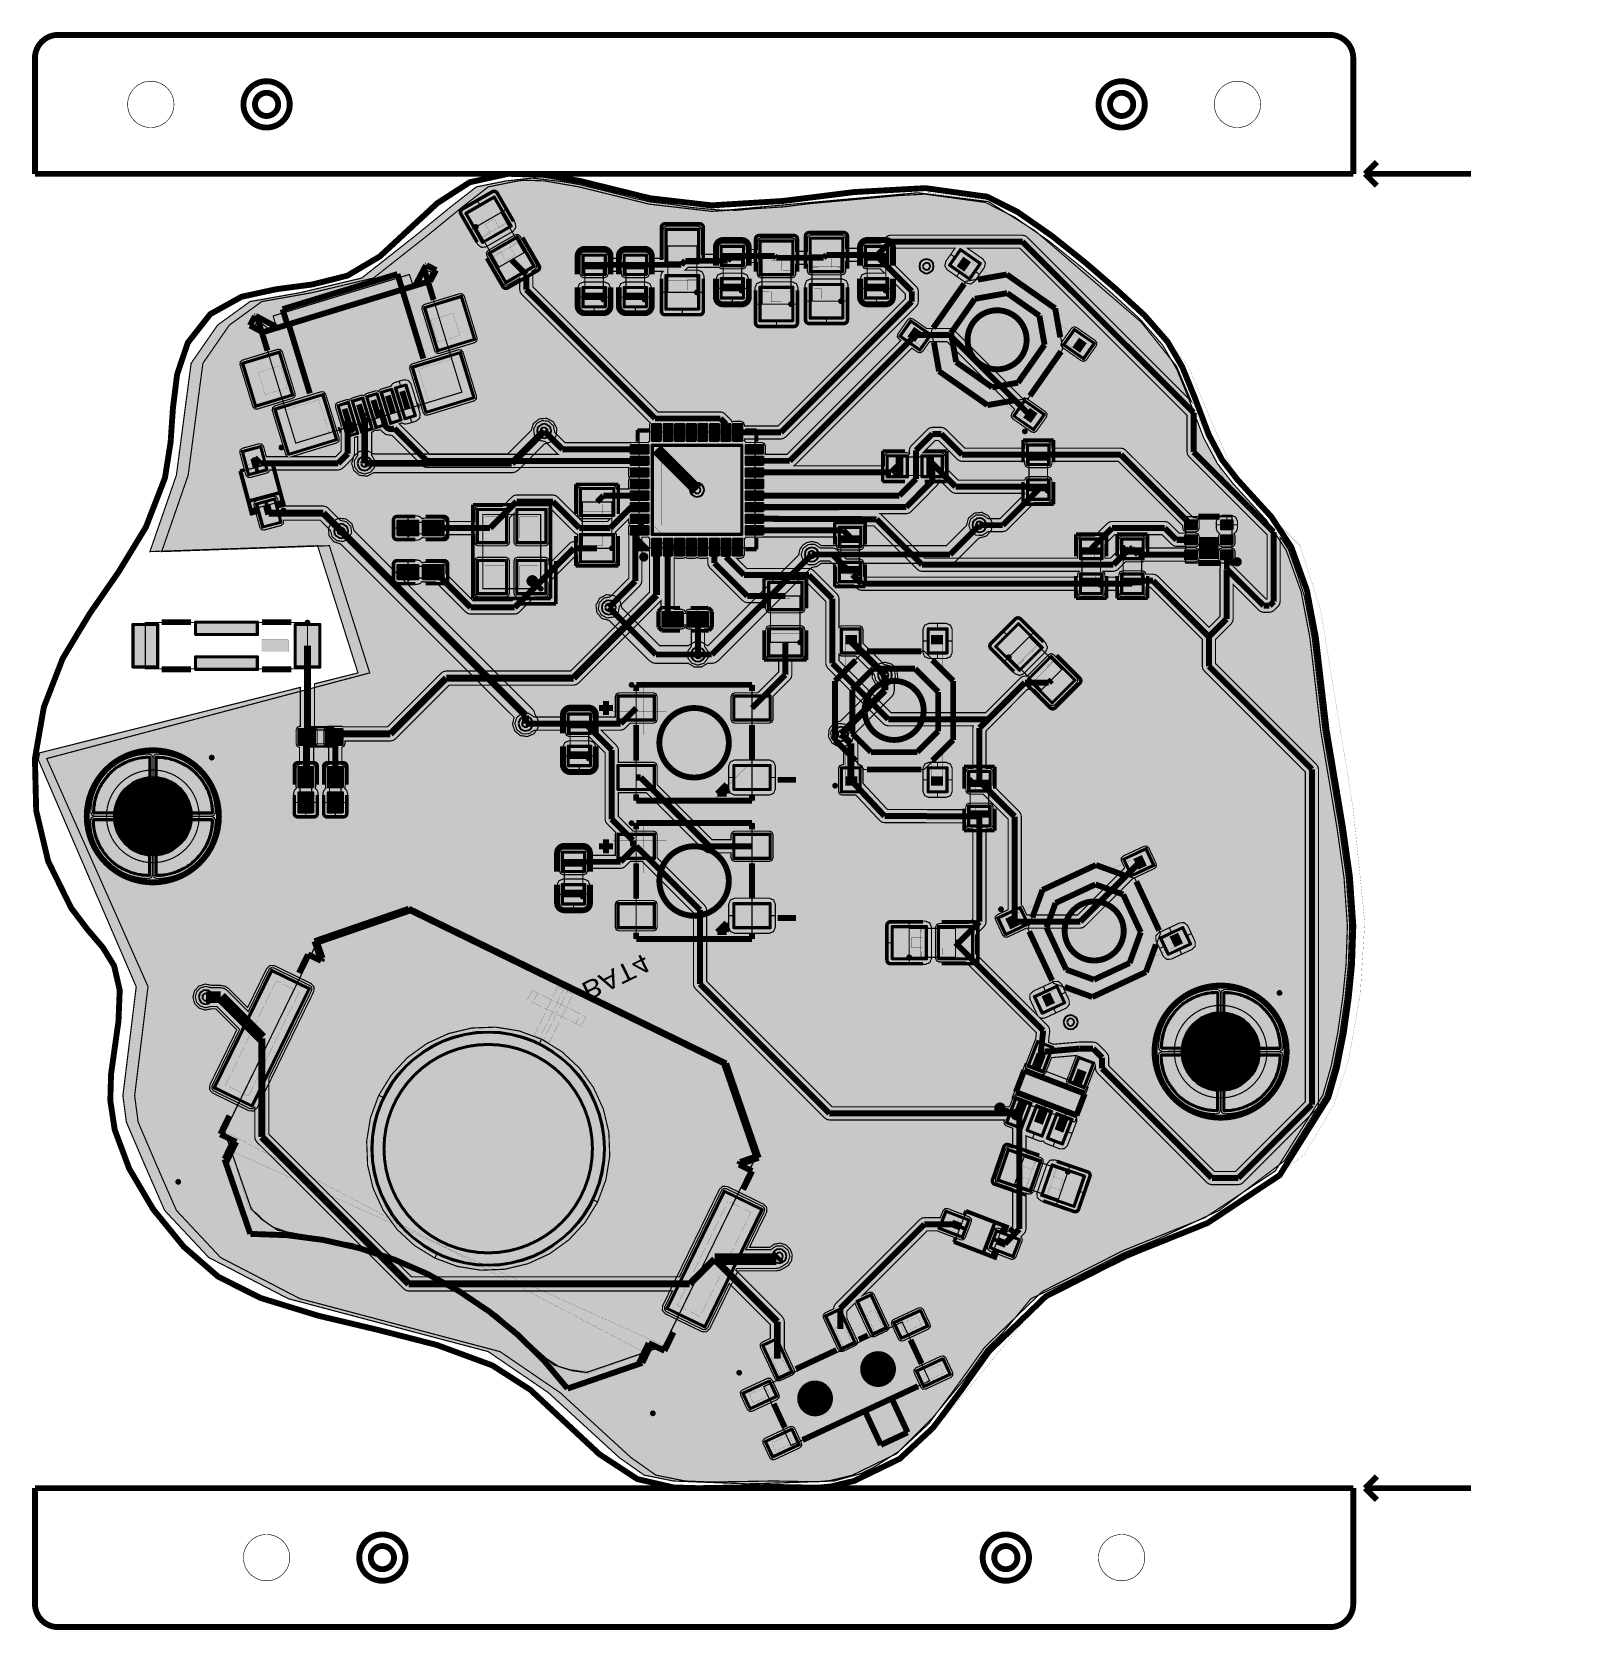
# Model space of a CAD drawing. Header units: millimetres. Extents: x 6.1 to 72.4, y 74.5 to 143.5.
import ezdxf
from ezdxf.enums import TextEntityAlignment as Align

# ---------------------------------------------------------------- set-up
doc = ezdxf.new("R2010")
doc.units = ezdxf.units.MM
doc.header["$MEASUREMENT"] = 0
for name, color, linetype, true_color in [('Board-Outline-Layer', 7, 'Continuous', 0xff00ff), ('Bottom-Layer', 7, 'Continuous', 0x0000ff), ('Bottom-Paste-Mask-Layer', 7, 'Continuous', 0x800000), ('Bottom-Silkscreen-Layer', 7, 'Continuous', 0x66cc33), ('Bottom-Solder-Mask-Layer', 7, 'Continuous', 0xaa00ff), ('Component-Marking-Layer', 7, 'Continuous', 0x66ffcc), ('Component-Shape-Layer', 7, 'Continuous', 0x00cccc), ('Document-Layer', 7, 'Continuous', 0x6464ff), ('Hole-Layer', 7, 'Continuous', 0x222222), ('Multi-Layer', 7, 'Continuous', 0xc0c0c0), ('Pin-Floating-Layer', 7, 'Continuous', 0xff99ff), ('Pin-Soldering-Layer', 7, 'Continuous', 0xcc9999), ('Top-Layer', 7, 'Continuous', 0xff0000), ('Top-Paste-Mask-Layer', 7, 'Continuous', 0x808080), ('Top-Silkscreen-Layer', 7, 'Continuous', 0xffcc00), ('Top-Solder-Mask-Layer', 7, 'Continuous', 0x800080)]:
    doc.layers.add(name, color=color, linetype=linetype, true_color=true_color)
doc.styles.get("Standard").update_dxf_attribs({"font": 'arial.ttf'})

msp = doc.modelspace()

# ---------------------------------------------------------------- texts
at = {"layer": 'Bottom-Silkscreen-Layer', "text_generation_flag": 2, "width": 1.1}
msp.add_text('BAT4', height=0.8001, rotation=-154, dxfattribs=at).set_placement((29.628, 102.558), align=Align.BOTTOM_LEFT)

# ---------------------------------------------------------------- hatches: boundary and pattern name
at = {"layer": 'Bottom-Layer'}
for points in [[(27.051, 137.033), (27.341, 137.066), (28.2, 137.039), (29.699, 136.78), (32.721, 136.036), (32.736, 136.033), (32.752, 136.031), (35.407, 135.725), (35.429, 135.723), (35.45, 135.724), (36.302, 135.777), (36.449, 135.763), (37.225, 135.834), (38.532, 135.915), (38.54, 135.915), (38.548, 135.916), (39.654, 136.055), (43.491, 136.403), (44.642, 136.467), (47.246, 136.107), (48.5, 135.478), (49.972, 134.452), (51.433, 133.28), (52.669, 132.217), (53.935, 131.053), (54.899, 129.947), (55.512, 128.898), (56.028, 127.632), (56.66, 125.969), (56.666, 125.955), (56.672, 125.941), (57.238, 124.872), (57.248, 124.854), (57.261, 124.837), (57.927, 123.979), (57.933, 123.972), (57.939, 123.965), (59.394, 122.369), (60.23, 121.095), (60.88, 119.29), (61.259, 117.291), (61.721, 113.314), (61.721, 113.308), (61.722, 113.302), (62.427, 109.098), (62.729, 106.955), (62.875, 104.864), (62.818, 103.201), (62.677, 101.789), (62.461, 100.267), (62.171, 98.799), (61.816, 97.565), (59.764, 94.286), (56.716, 92.266), (53.212, 90.857), (53.202, 90.853), (53.192, 90.848), (49.744, 89.104), (49.711, 89.084), (49.682, 89.059), (47.234, 86.696), (47.219, 86.68), (47.206, 86.663), (45.971, 84.939), (44.795, 83.368), (43.404, 82.075), (41.494, 81.147), (40.553, 80.92), (39.995, 80.866), (38.106, 80.9), (38.101, 80.9), (38.097, 80.9), (35.432, 80.855), (34.29, 80.899), (33.02, 81.153), (31.941, 81.915), (28.893, 84.709), (26.289, 86.487), (17.653, 88.773), (14.224, 90.551), (12.319, 92.583), (11.43, 94.615), (10.668, 96.393), (10.516, 97.531), (11.093, 102.249), (6.718, 112.093), (20.665, 115.792), (18.923, 121.285), (11.684, 121.031), (12.827, 124.333), (13.462, 129.159), (14.605, 130.81), (16.002, 131.826), (18.161, 132.207), (20.828, 132.842), (23.241, 134.747), (24.638, 135.89), (25.781, 136.779)], [(19.885, 124.841), (19.978, 124.532), (20.226, 124.325), (20.547, 124.289), (20.834, 124.435), (26.797, 124.435), (26.953, 124.466), (27.085, 124.554), (28.208, 125.677), (28.514, 125.777), (28.715, 126.03), (28.744, 126.351), (28.591, 126.635), (28.307, 126.788), (27.985, 126.76), (27.733, 126.559), (27.633, 126.252), (26.629, 125.248), (20.834, 125.248), (20.547, 125.394), (20.226, 125.357), (19.978, 125.15)], [(27.475, 113.043), (27.758, 113.168), (27.933, 113.422), (27.949, 113.731), (27.801, 114.002), (27.763, 114.132), (27.684, 114.242), (19.992, 121.934), (19.892, 122.241), (19.64, 122.442), (19.318, 122.47), (19.034, 122.317), (18.881, 122.033), (18.91, 121.712), (19.111, 121.459), (19.417, 121.359), (26.9, 113.876), (26.831, 113.575), (26.931, 113.282), (27.169, 113.086)], [(45.561, 121.288), (40.161, 121.288), (39.978, 121.418), (39.757, 121.466), (39.536, 121.423), (39.35, 121.297), (39.228, 121.107), (39.19, 120.885), (35.274, 116.97), (35.245, 116.97), (34.987, 117.127), (34.684, 117.127), (34.425, 116.97), (33.179, 116.97), (31.549, 118.599), (31.463, 118.918), (31.212, 119.133), (30.883, 119.17), (30.591, 119.015), (30.436, 118.723), (30.473, 118.395), (30.688, 118.144), (31.007, 118.057), (32.749, 116.315), (32.873, 116.232), (33.02, 116.203), (34.425, 116.203), (34.684, 116.045), (34.987, 116.045), (35.245, 116.203), (35.433, 116.203), (35.58, 116.232), (35.704, 116.315), (39.732, 120.343), (39.966, 120.385), (40.161, 120.521), (45.72, 120.521), (45.867, 120.55), (45.991, 120.633), (46.971, 121.613), (47.29, 121.7), (47.505, 121.951), (47.542, 122.279), (47.387, 122.571), (47.095, 122.726), (46.767, 122.689), (46.515, 122.474), (46.429, 122.155)], [(42.908, 116.259), (42.599, 116.166), (42.392, 115.918), (42.355, 115.598), (42.502, 115.31), (42.502, 115.213), (41.008, 113.719), (40.701, 113.618), (40.5, 113.366), (40.471, 113.044), (40.624, 112.76), (40.908, 112.607), (41.23, 112.636), (41.482, 112.837), (41.582, 113.144), (43.196, 114.757), (43.284, 114.889), (43.315, 115.044), (43.315, 115.31), (43.461, 115.598), (43.424, 115.918), (43.217, 116.166)], [(9.645, 109.6), (9.745, 109.033), (10.032, 108.535), (10.473, 108.165), (11.014, 107.968), (11.589, 107.968), (12.129, 108.165), (12.57, 108.535), (12.858, 109.033), (12.958, 109.6), (12.858, 110.166), (12.57, 110.665), (12.129, 111.034), (11.589, 111.231), (11.014, 111.231), (10.473, 111.034), (10.032, 110.665), (9.745, 110.166)], [(13.032, 101.795), (13.102, 101.524), (13.294, 101.32), (13.561, 101.235), (13.836, 101.289), (14.019, 101.289), (14.926, 100.382), (13.762, 97.997), (13.75, 97.801), (13.88, 97.654), (15.453, 96.887), (15.649, 96.875), (15.796, 97.005), (18.251, 102.038), (18.263, 102.234), (18.133, 102.381), (16.56, 103.148), (16.364, 103.16), (16.217, 103.03), (15.395, 101.345), (14.587, 102.154), (14.422, 102.263), (14.229, 102.302), (13.836, 102.302), (13.561, 102.356), (13.294, 102.271), (13.102, 102.067)], [(18.021, 102.151), (15.566, 97.117), (13.993, 97.884), (16.448, 102.918)], [(55.746, 99.44), (55.846, 98.873), (56.133, 98.375), (56.574, 98.005), (57.115, 97.808), (57.69, 97.808), (58.231, 98.005), (58.671, 98.375), (58.959, 98.873), (59.059, 99.44), (58.959, 100.006), (58.671, 100.505), (58.231, 100.874), (57.69, 101.071), (57.115, 101.071), (56.574, 100.874), (56.133, 100.505), (55.846, 100.006)], [(30.506, 92.946), (30.864, 93.912), (31.028, 94.929), (30.99, 95.959), (30.751, 96.962), (30.322, 97.898), (29.718, 98.733), (28.963, 99.434), (28.085, 99.975), (27.119, 100.334), (26.102, 100.497), (25.072, 100.459), (24.07, 100.22), (23.133, 99.791), (22.298, 99.187), (21.597, 98.432), (21.056, 97.555), (20.698, 96.589), (20.534, 95.571), (20.573, 94.541), (20.811, 93.539), (21.24, 92.602), (21.844, 91.767), (22.599, 91.066), (23.477, 90.526), (24.443, 90.167), (25.46, 90.003), (26.49, 90.042), (27.492, 90.28), (28.429, 90.709), (29.264, 91.313), (29.965, 92.068)], [(20.781, 95.25, 1), (30.781, 95.25, 1)], [(37.061, 90.989), (37.8, 92.503), (37.812, 92.699), (37.682, 92.847), (36.109, 93.614), (35.913, 93.626), (35.766, 93.496), (33.311, 88.462), (33.299, 88.266), (33.429, 88.119), (35.002, 87.352), (35.198, 87.34), (35.345, 87.47), (36.567, 89.976), (38.222, 89.976), (38.382, 90.002), (38.525, 90.076), (38.742, 90.208), (38.879, 90.422), (38.907, 90.675), (38.821, 90.914), (38.639, 91.091), (38.397, 91.169), (38.145, 91.133), (37.936, 90.989)], [(37.569, 92.616), (35.114, 87.583), (33.542, 88.35), (35.996, 93.383)], [(41.907, 85.734), (42.001, 85.38), (42.26, 85.122), (42.613, 85.027), (42.966, 85.122), (43.225, 85.38), (43.32, 85.734), (43.225, 86.087), (42.966, 86.346), (42.613, 86.44), (42.26, 86.346), (42.001, 86.087)], [(39.188, 84.466), (39.282, 84.113), (39.541, 83.854), (39.894, 83.759), (40.247, 83.854), (40.506, 84.113), (40.601, 84.466), (40.506, 84.819), (40.247, 85.078), (39.894, 85.172), (39.541, 85.078), (39.282, 84.819)]]:
    msp.add_hatch(color=256, dxfattribs=at).paths.add_polyline_path(points)
at = {"layer": 'Bottom-Paste-Mask-Layer'}
for points in [[(18.019, 102.147), (16.451, 102.912), (13.998, 97.883), (15.567, 97.118), (15.792, 97.581), (15.78, 97.587), (15.789, 97.605)], [(18.019, 102.147), (16.451, 102.912), (13.998, 97.883), (15.567, 97.118), (15.792, 97.581), (15.78, 97.587), (15.789, 97.605)], [(37.567, 92.625), (35.999, 93.39), (33.54, 88.348), (35.126, 87.575), (35.239, 87.808)], [(37.567, 92.625), (35.999, 93.39), (33.54, 88.348), (35.126, 87.575), (35.239, 87.808)]]:
    msp.add_hatch(color=256, dxfattribs=at).paths.add_polyline_path(points)
at = {"layer": 'Bottom-Solder-Mask-Layer'}
for points in [[(18.087, 102.174), (15.589, 97.05), (13.926, 97.861), (16.425, 102.985)], [(20.731, 95.25, 1), (30.831, 95.25, 1)], [(37.636, 92.639), (35.138, 87.516), (33.475, 88.327), (35.973, 93.45)]]:
    msp.add_hatch(color=256, dxfattribs=at).paths.add_polyline_path(points)
at = {"layer": 'Component-Marking-Layer'}
for points in [[(25.188, 135.047, 1), (25.308, 135.047, 1)], [(25.188, 135.047, 1), (25.308, 135.047, 1)], [(30.693, 131.915, 1), (30.813, 131.915, 1)], [(30.693, 131.915, 1), (30.813, 131.915, 1)], [(32.471, 131.915, 1), (32.591, 131.915, 1)], [(32.471, 131.915, 1), (32.591, 131.915, 1)], [(34.728, 132.223, 1), (34.848, 132.223, 1)], [(34.728, 132.223, 1), (34.848, 132.223, 1)], [(36.662, 132.296, 1), (36.782, 132.296, 1)], [(36.662, 132.296, 1), (36.782, 132.296, 1)], [(40.951, 131.842, 1), (41.071, 131.842, 1)], [(40.951, 131.842, 1), (41.071, 131.842, 1)], [(42.885, 132.296, 1), (43.005, 132.296, 1)], [(42.885, 132.296, 1), (43.005, 132.296, 1)], [(38.792, 131.715, 1), (38.912, 131.715, 1)], [(38.792, 131.715, 1), (38.912, 131.715, 1)], [(48.892, 126.222, 1), (49.012, 126.222, 1)], [(48.892, 126.222, 1), (49.012, 126.222, 1)], [(16.792, 125.523, 1), (16.912, 125.523, 1)], [(16.792, 125.523, 1), (16.912, 125.523, 1)], [(43.336, 124.314, 1), (43.456, 124.314, 1)], [(43.336, 124.314, 1), (43.456, 124.314, 1)], [(49.87, 123.66, 1), (49.99, 123.66, 1)], [(49.87, 123.66, 1), (49.99, 123.66, 1)], [(16.887, 122.81, 1), (17.007, 122.81, 1)], [(16.887, 122.81, 1), (17.007, 122.81, 1)], [(22.3, 121.797, 1), (22.42, 121.797, 1)], [(22.3, 121.797, 1), (22.42, 121.797, 1)], [(31.058, 121.174, 1), (31.178, 121.174, 1)], [(31.058, 121.174, 1), (31.178, 121.174, 1)], [(32.238, 121.198, 1), (32.358, 121.198, 1)], [(32.238, 121.198, 1), (32.358, 121.198, 1)], [(53.134, 121.196, 1), (53.254, 121.196, 1)], [(53.134, 121.196, 1), (53.254, 121.196, 1)], [(41.742, 120.104, 1), (41.862, 120.104, 1)], [(41.742, 120.104, 1), (41.862, 120.104, 1)], [(57.836, 120.539, 1), (57.956, 120.539, 1)], [(57.836, 120.539, 1), (57.956, 120.539, 1)], [(22.3, 119.892, 1), (22.42, 119.892, 1)], [(22.3, 119.892, 1), (22.42, 119.892, 1)], [(27.987, 119.431, 1), (28.107, 119.431, 1)], [(27.987, 119.431, 1), (28.107, 119.431, 1)], [(52.156, 119.596, 1), (52.276, 119.596, 1)], [(52.156, 119.596, 1), (52.276, 119.596, 1)], [(17.918, 117.967, 1), (18.038, 117.967, 1)], [(17.918, 117.967, 1), (18.038, 117.967, 1)], [(34.73, 118.36, 1), (34.85, 118.36, 1)], [(34.73, 118.36, 1), (34.85, 118.36, 1)], [(39.186, 117.11, 1), (39.306, 117.11, 1)], [(39.186, 117.11, 1), (39.306, 117.11, 1)], [(48.194, 116.47, 1), (48.314, 116.47, 1)], [(48.194, 116.47, 1), (48.314, 116.47, 1)], [(31.911, 115.276, 1), (32.031, 115.276, 1)], [(31.911, 115.276, 1), (32.031, 115.276, 1)], [(17.882, 112.73, 1), (18.002, 112.73, 1)], [(17.882, 112.73, 1), (18.002, 112.73, 1)], [(13.783, 112.134, 1), (13.903, 112.134, 1)], [(13.783, 112.134, 1), (13.903, 112.134, 1)], [(30.058, 112.103, 1), (30.178, 112.103, 1)], [(30.058, 112.103, 1), (30.178, 112.103, 1)], [(46.53, 111.163, 1), (46.65, 111.163, 1)], [(46.53, 111.163, 1), (46.65, 111.163, 1)], [(40.697, 110.923, 1), (40.817, 110.923, 1)], [(40.697, 110.923, 1), (40.817, 110.923, 1)], [(18.097, 110.244, 1), (18.217, 110.244, 1)], [(18.097, 110.244, 1), (18.217, 110.244, 1)], [(19.367, 110.244, 1), (19.487, 110.244, 1)], [(19.367, 110.244, 1), (19.487, 110.244, 1)], [(31.911, 109.307, 1), (32.031, 109.307, 1)], [(31.911, 109.307, 1), (32.031, 109.307, 1)], [(29.804, 106.134, 1), (29.924, 106.134, 1)], [(29.804, 106.134, 1), (29.924, 106.134, 1)], [(47.86, 105.586, 1), (47.98, 105.586, 1)], [(47.86, 105.586, 1), (47.98, 105.586, 1)], [(43.898, 103.515, 1), (44.018, 103.515, 1)], [(43.898, 103.515, 1), (44.018, 103.515, 1)], [(59.884, 101.974, 1), (60.004, 101.974, 1)], [(59.884, 101.974, 1), (60.004, 101.974, 1)], [(48.122, 96.876, 1), (48.242, 96.876, 1)], [(48.122, 96.876, 1), (48.242, 96.876, 1)], [(12.338, 93.817, 1), (12.458, 93.817, 1)], [(12.338, 93.817, 1), (12.458, 93.817, 1)], [(50.746, 94.246, 1), (50.866, 94.246, 1)], [(50.746, 94.246, 1), (50.866, 94.246, 1)], [(48.307, 91.735, 1), (48.427, 91.735, 1)], [(48.307, 91.735, 1), (48.427, 91.735, 1)], [(36.558, 85.575, 1), (36.678, 85.575, 1)], [(36.558, 85.575, 1), (36.678, 85.575, 1)], [(32.831, 83.822, 1), (32.951, 83.822, 1)], [(32.831, 83.822, 1), (32.951, 83.822, 1)]]:
    msp.add_hatch(color=256, dxfattribs=at).paths.add_polyline_path(points)
at = {"layer": 'Document-Layer'}
for points in [[(15.21, 124.734), (16.214, 125.003), (16.255, 124.853), (15.25, 124.584)], [(15.21, 124.734), (16.214, 125.003), (16.255, 124.853), (15.25, 124.584)], [(15.575, 125.072), (15.725, 125.113), (15.887, 124.51), (15.736, 124.469)], [(15.575, 125.072), (15.725, 125.113), (15.887, 124.51), (15.736, 124.469)], [(16.251, 122.624), (16.402, 122.664), (16.241, 123.267), (16.09, 123.227)], [(16.251, 122.624), (16.402, 122.664), (16.241, 123.267), (16.09, 123.227)], [(56.601, 120.799), (56.601, 121.559), (57.171, 121.559), (57.171, 120.799)], [(56.601, 120.799), (56.601, 121.559), (57.171, 121.559), (57.171, 120.799)], [(17.145, 117.221), (16.002, 117.221), (16.002, 116.713), (17.145, 116.713)], [(17.145, 117.221), (16.002, 117.221), (16.002, 116.713), (17.145, 116.713)], [(32.471, 115.426), (32.071, 115.426), (32.071, 113.126), (32.471, 113.126)], [(32.471, 115.426), (32.071, 115.426), (32.071, 113.126), (32.471, 113.126)], [(31.171, 114.526), (33.471, 114.526), (33.471, 114.226), (33.471, 114.126), (33.371, 114.126), (31.171, 114.126)], [(31.171, 114.526), (33.471, 114.526), (33.471, 114.226), (33.471, 114.126), (33.371, 114.126), (31.171, 114.126)], [(37.171, 111.876), (37.171, 111.976), (37.071, 111.876), (35.471, 110.276), (37.171, 110.276)], [(37.171, 111.876), (37.171, 111.976), (37.071, 111.876), (35.471, 110.276), (37.171, 110.276)], [(32.471, 109.457), (32.071, 109.457), (32.071, 107.157), (32.471, 107.157)], [(32.471, 109.457), (32.071, 109.457), (32.071, 107.157), (32.471, 107.157)], [(31.171, 108.557), (33.471, 108.557), (33.471, 108.257), (33.471, 108.157), (33.371, 108.157), (31.171, 108.157)], [(31.171, 108.557), (33.471, 108.557), (33.471, 108.257), (33.471, 108.157), (33.371, 108.157), (31.171, 108.157)], [(37.171, 105.907), (37.171, 106.007), (37.071, 105.907), (35.471, 104.307), (37.171, 104.307)], [(37.171, 105.907), (37.171, 106.007), (37.071, 105.907), (35.471, 104.307), (37.171, 104.307)], [(27.77, 100.157), (28.788, 102.244), (29.196, 102.045), (28.175, 99.951), (27.963, 100.054)], [(27.77, 100.157), (28.788, 102.244), (29.196, 102.045), (28.175, 99.951), (27.963, 100.054)], [(27.676, 102.079), (29.763, 101.061), (29.564, 100.654), (27.47, 101.675), (27.573, 101.887)], [(27.676, 102.079), (29.763, 101.061), (29.564, 100.654), (27.47, 101.675), (27.573, 101.887)], [(29.996, 100.948), (27.909, 101.966), (27.71, 101.558), (29.804, 100.537), (29.907, 100.749)], [(29.996, 100.948), (27.909, 101.966), (27.71, 101.558), (29.804, 100.537), (29.907, 100.749)], [(28.423, 99.838), (29.441, 101.926), (29.033, 102.124), (28.012, 100.03), (28.224, 99.927)], [(28.423, 99.838), (29.441, 101.926), (29.033, 102.124), (28.012, 100.03), (28.224, 99.927)], [(31.494, 86.105), (30.136, 85.637), (29.056, 85.74), (28.485, 86.019), (26.937, 87.48), (25.163, 88.769), (23.164, 89.885), (21.168, 90.718), (18.947, 91.377), (17.468, 91.533), (16.728, 91.753), (16.271, 91.976), (15.469, 92.649), (14.472, 95.82), (14.414, 95.99), (32.513, 86.456)], [(31.494, 86.105), (30.136, 85.637), (29.056, 85.74), (28.485, 86.019), (26.937, 87.48), (25.163, 88.769), (23.164, 89.885), (21.168, 90.718), (18.947, 91.377), (17.468, 91.533), (16.728, 91.753), (16.271, 91.976), (15.469, 92.649), (14.472, 95.82), (14.414, 95.99), (32.513, 86.456)], [(15.057, 94.122), (15.525, 92.763), (16.271, 91.976), (16.842, 91.697), (18.947, 91.377), (21.054, 90.773), (23.164, 89.885), (25.049, 88.825), (26.937, 87.48), (27.97, 86.411), (28.599, 85.963), (29.056, 85.74), (30.08, 85.523), (33.193, 86.69), (33.362, 86.748), (14.706, 95.141)], [(15.057, 94.122), (15.525, 92.763), (16.271, 91.976), (16.842, 91.697), (18.947, 91.377), (21.054, 90.773), (23.164, 89.885), (25.049, 88.825), (26.937, 87.48), (27.97, 86.411), (28.599, 85.963), (29.056, 85.74), (30.08, 85.523), (33.193, 86.69), (33.362, 86.748), (14.706, 95.141)], [(45.73, 91.954), (45.786, 92.1), (46.369, 91.876), (46.313, 91.731)], [(45.73, 91.954), (45.786, 92.1), (46.369, 91.876), (46.313, 91.731)], [(45.789, 91.461), (46.162, 92.431), (46.307, 92.376), (45.935, 91.405)], [(45.789, 91.461), (46.162, 92.431), (46.307, 92.376), (45.935, 91.405)], [(48.109, 91.063), (48.165, 91.208), (47.582, 91.432), (47.526, 91.286)], [(48.109, 91.063), (48.165, 91.208), (47.582, 91.432), (47.526, 91.286)], [(42.048, 83.87), (43.226, 84.42), (43.902, 82.969), (42.724, 82.42)], [(42.048, 83.87), (43.226, 84.42), (43.902, 82.969), (42.724, 82.42)]]:
    msp.add_hatch(color=256, dxfattribs=at).paths.add_polyline_path(points)
at = {"layer": 'Multi-Layer'}
for points in [[(9.901, 109.6, 1), (12.701, 109.6, 1)], [(9.901, 109.6, 1), (12.701, 109.6, 1)], [(56.002, 99.44, 1), (58.802, 99.44, 1)], [(56.002, 99.44, 1), (58.802, 99.44, 1)], [(42.163, 85.734, 1), (43.063, 85.734, 1)], [(42.163, 85.734, 1), (43.063, 85.734, 1)], [(39.444, 84.466, 1), (40.344, 84.466, 1)], [(39.444, 84.466, 1), (40.344, 84.466, 1)]]:
    msp.add_hatch(color=256, dxfattribs=at).paths.add_polyline_path(points)
at = {"layer": 'Pin-Floating-Layer'}
for points in [[(46.867, 132.749), (47.564, 132.871), (46.614, 133.537), (46.327, 133.128)], [(46.867, 132.749), (47.564, 132.871), (46.614, 133.537), (46.327, 133.128)], [(45.032, 130.127), (45.155, 129.43), (44.205, 130.095), (44.491, 130.505)], [(45.032, 130.127), (45.155, 129.43), (44.205, 130.095), (44.491, 130.505)], [(50.472, 130.224), (50.349, 130.92), (51.3, 130.255), (51.013, 129.846)], [(50.472, 130.224), (50.349, 130.92), (51.3, 130.255), (51.013, 129.846)], [(48.637, 127.603), (47.94, 127.481), (48.89, 126.815), (49.177, 127.224)], [(48.637, 127.603), (47.94, 127.481), (48.89, 126.815), (49.177, 127.224)], [(15.593, 124.735), (15.902, 124.818), (15.933, 124.702), (15.624, 124.619)], [(15.593, 124.735), (15.902, 124.818), (15.933, 124.702), (15.624, 124.619)], [(16.058, 122.997), (16.368, 123.079), (16.399, 122.964), (16.09, 122.881)], [(16.058, 122.997), (16.368, 123.079), (16.399, 122.964), (16.09, 122.881)], [(41.707, 116.373), (41.207, 115.873), (41.207, 117.033), (41.707, 117.033)], [(41.707, 116.373), (41.207, 115.873), (41.207, 117.033), (41.707, 117.033)], [(44.908, 116.374), (45.408, 115.874), (45.408, 117.034), (44.908, 117.034)], [(44.908, 116.374), (45.408, 115.874), (45.408, 117.034), (44.908, 117.034)], [(41.708, 111.973), (41.208, 112.473), (41.207, 111.313), (41.707, 111.313)], [(41.708, 111.973), (41.208, 112.473), (41.207, 111.313), (41.707, 111.313)], [(44.907, 111.973), (45.407, 112.473), (45.407, 111.313), (44.907, 111.313)], [(44.907, 111.973), (45.407, 112.473), (45.407, 111.313), (44.907, 111.313)], [(53.261, 107.028), (52.596, 107.27), (53.647, 107.761), (53.859, 107.307)], [(53.261, 107.028), (52.596, 107.27), (53.647, 107.761), (53.859, 107.307)], [(49.273, 105.168), (49.515, 105.833), (48.464, 105.343), (48.675, 104.889)], [(49.273, 105.168), (49.515, 105.833), (48.464, 105.343), (48.675, 104.889)], [(54.614, 104.128), (54.372, 103.463), (55.424, 103.953), (55.212, 104.406)], [(54.614, 104.128), (54.372, 103.463), (55.424, 103.953), (55.212, 104.406)], [(50.625, 102.269), (51.29, 102.027), (50.239, 101.536), (50.027, 101.989)], [(50.625, 102.269), (51.29, 102.027), (50.239, 101.536), (50.027, 101.989)], [(49.248, 98.813), (49.398, 99.205), (49.772, 99.062), (49.621, 98.669)], [(49.248, 98.813), (49.398, 99.205), (49.772, 99.062), (49.621, 98.669)], [(51.021, 98.132), (51.171, 98.524), (51.545, 98.381), (51.394, 97.989)], [(51.021, 98.132), (51.171, 98.524), (51.545, 98.381), (51.394, 97.989)], [(48.531, 96.946), (48.682, 97.338), (49.055, 97.194), (48.904, 96.802)], [(48.531, 96.946), (48.682, 97.338), (49.055, 97.194), (48.904, 96.802)], [(49.417, 96.605), (49.568, 96.998), (49.941, 96.854), (49.791, 96.462)], [(49.417, 96.605), (49.568, 96.998), (49.941, 96.854), (49.791, 96.462)], [(50.304, 96.265), (50.454, 96.657), (50.828, 96.514), (50.677, 96.122)], [(50.304, 96.265), (50.454, 96.657), (50.828, 96.514), (50.677, 96.122)], [(46.013, 91.771), (46.128, 92.07), (46.24, 92.027), (46.125, 91.728)], [(46.013, 91.771), (46.128, 92.07), (46.24, 92.027), (46.125, 91.728)], [(47.694, 91.126), (47.808, 91.425), (47.92, 91.382), (47.806, 91.083)], [(47.694, 91.126), (47.808, 91.425), (47.92, 91.382), (47.806, 91.083)]]:
    msp.add_hatch(color=256, dxfattribs=at).paths.add_polyline_path(points)
at = {"layer": 'Pin-Soldering-Layer'}
for points in [[(25.248, 135.047), (26.33, 135.672), (26.58, 135.239), (25.498, 134.614)], [(25.248, 135.047), (26.33, 135.672), (26.58, 135.239), (25.498, 134.614)], [(27.33, 133.94), (26.248, 133.315), (25.998, 133.748), (27.08, 134.373)], [(27.33, 133.94), (26.248, 133.315), (25.998, 133.748), (27.08, 134.373)], [(33.538, 134.223), (34.788, 134.223), (34.788, 133.723), (33.538, 133.723)], [(33.538, 134.223), (34.788, 134.223), (34.788, 133.723), (33.538, 133.723)], [(36.722, 133.896), (35.922, 133.896), (35.922, 133.596), (36.722, 133.596)], [(36.722, 133.896), (35.922, 133.896), (35.922, 133.596), (36.722, 133.596)], [(42.945, 133.896), (42.145, 133.896), (42.145, 133.596), (42.945, 133.596)], [(42.945, 133.896), (42.145, 133.896), (42.145, 133.596), (42.945, 133.596)], [(30.753, 133.515), (29.953, 133.515), (29.953, 133.215), (30.753, 133.215)], [(30.753, 133.515), (29.953, 133.515), (29.953, 133.215), (30.753, 133.215)], [(32.531, 133.515), (31.731, 133.515), (31.731, 133.215), (32.531, 133.215)], [(32.531, 133.515), (31.731, 133.515), (31.731, 133.215), (32.531, 133.215)], [(37.602, 133.715), (38.852, 133.715), (38.852, 133.215), (37.602, 133.215)], [(37.602, 133.715), (38.852, 133.715), (38.852, 133.215), (37.602, 133.215)], [(39.761, 133.842), (41.011, 133.842), (41.011, 133.342), (39.761, 133.342)], [(39.761, 133.842), (41.011, 133.842), (41.011, 133.342), (39.761, 133.342)], [(46.622, 133.531), (46.335, 133.121), (46.008, 133.35), (46.295, 133.76)], [(46.622, 133.531), (46.335, 133.121), (46.008, 133.35), (46.295, 133.76)], [(34.788, 132.223), (33.538, 132.223), (33.538, 132.723), (34.788, 132.723)], [(34.788, 132.223), (33.538, 132.223), (33.538, 132.723), (34.788, 132.723)], [(36.722, 132.296), (35.922, 132.296), (35.922, 132.596), (36.722, 132.596)], [(36.722, 132.296), (35.922, 132.296), (35.922, 132.596), (36.722, 132.596)], [(42.945, 132.296), (42.145, 132.296), (42.145, 132.596), (42.945, 132.596)], [(42.945, 132.296), (42.145, 132.296), (42.145, 132.596), (42.945, 132.596)], [(30.753, 131.915), (29.953, 131.915), (29.953, 132.215), (30.753, 132.215)], [(30.753, 131.915), (29.953, 131.915), (29.953, 132.215), (30.753, 132.215)], [(32.531, 131.915), (31.731, 131.915), (31.731, 132.215), (32.531, 132.215)], [(32.531, 131.915), (31.731, 131.915), (31.731, 132.215), (32.531, 132.215)], [(38.852, 131.715), (37.602, 131.715), (37.602, 132.215), (38.852, 132.215)], [(38.852, 131.715), (37.602, 131.715), (37.602, 132.215), (38.852, 132.215)], [(41.011, 131.842), (39.761, 131.842), (39.761, 132.342), (41.011, 132.342)], [(41.011, 131.842), (39.761, 131.842), (39.761, 132.342), (41.011, 132.342)], [(23.605, 130.077), (23.313, 131.033), (24.269, 131.326), (24.562, 130.369)], [(23.605, 130.077), (23.313, 131.033), (24.269, 131.326), (24.562, 130.369)], [(44.5, 130.499), (44.213, 130.089), (43.885, 130.319), (44.172, 130.728)], [(44.5, 130.499), (44.213, 130.089), (43.885, 130.319), (44.172, 130.728)], [(51.619, 130.032), (51.332, 129.622), (51.005, 129.852), (51.291, 130.261)], [(51.619, 130.032), (51.332, 129.622), (51.005, 129.852), (51.291, 130.261)], [(16.153, 127.809), (15.86, 128.765), (16.817, 129.058), (17.109, 128.101)], [(16.153, 127.809), (15.86, 128.765), (16.817, 129.058), (17.109, 128.101)], [(22.773, 128.902), (24.207, 129.341), (24.646, 127.906), (23.211, 127.468)], [(22.773, 128.902), (24.207, 129.341), (24.646, 127.906), (23.211, 127.468)], [(21.799, 127.036), (21.56, 126.963), (21.326, 127.728), (21.565, 127.801)], [(21.799, 127.036), (21.56, 126.963), (21.326, 127.728), (21.565, 127.801)], [(22.42, 127.226), (22.181, 127.153), (21.947, 127.918), (22.186, 127.991)], [(22.42, 127.226), (22.181, 127.153), (21.947, 127.918), (22.186, 127.991)], [(17.035, 127.148), (18.469, 127.586), (18.908, 126.152), (17.473, 125.713)], [(17.035, 127.148), (18.469, 127.586), (18.908, 126.152), (17.473, 125.713)], [(19.934, 126.466), (19.695, 126.393), (19.461, 127.158), (19.7, 127.231)], [(19.934, 126.466), (19.695, 126.393), (19.461, 127.158), (19.7, 127.231)], [(20.556, 126.656), (20.317, 126.583), (20.083, 127.348), (20.322, 127.421)], [(20.556, 126.656), (20.317, 126.583), (20.083, 127.348), (20.322, 127.421)], [(21.177, 126.846), (20.938, 126.773), (20.704, 127.538), (20.943, 127.611)], [(21.177, 126.846), (20.938, 126.773), (20.704, 127.538), (20.943, 127.611)], [(49.497, 127.001), (49.21, 126.592), (48.883, 126.821), (49.169, 127.231)], [(49.497, 127.001), (49.21, 126.592), (48.883, 126.821), (49.169, 127.231)], [(32.898, 122.178), (32.898, 125.598), (36.698, 125.598), (36.698, 121.798), (33.278, 121.798)], [(32.898, 122.178), (32.898, 125.598), (36.698, 125.598), (36.698, 121.798), (33.278, 121.798)], [(32.923, 126.198), (32.923, 125.898), (33.173, 125.898), (33.173, 126.198)], [(32.923, 126.198), (32.923, 125.898), (33.173, 125.898), (33.173, 126.198)], [(33.423, 126.198), (33.423, 125.898), (33.673, 125.898), (33.673, 126.198)], [(33.423, 126.198), (33.423, 125.898), (33.673, 125.898), (33.673, 126.198)], [(33.923, 126.198), (33.923, 125.898), (34.173, 125.898), (34.173, 126.198)], [(33.923, 126.198), (33.923, 125.898), (34.173, 125.898), (34.173, 126.198)], [(34.423, 126.198), (34.423, 125.898), (34.673, 125.898), (34.673, 126.198)], [(34.423, 126.198), (34.423, 125.898), (34.673, 125.898), (34.673, 126.198)], [(34.923, 126.198), (34.923, 125.898), (35.173, 125.898), (35.173, 126.198)], [(34.923, 126.198), (34.923, 125.898), (35.173, 125.898), (35.173, 126.198)], [(35.423, 126.198), (35.423, 125.898), (35.673, 125.898), (35.673, 126.198)], [(35.423, 126.198), (35.423, 125.898), (35.673, 125.898), (35.673, 126.198)], [(35.923, 126.198), (35.923, 125.898), (36.173, 125.898), (36.173, 126.198)], [(35.923, 126.198), (35.923, 125.898), (36.173, 125.898), (36.173, 126.198)], [(36.423, 126.198), (36.423, 125.898), (36.673, 125.898), (36.673, 126.198)], [(36.423, 126.198), (36.423, 125.898), (36.673, 125.898), (36.673, 126.198)], [(15.518, 125.015), (15.827, 125.098), (15.904, 124.808), (15.595, 124.726)], [(15.518, 125.015), (15.827, 125.098), (15.904, 124.808), (15.595, 124.726)], [(32.598, 125.323), (32.598, 125.573), (32.298, 125.573), (32.298, 125.323)], [(32.598, 125.323), (32.598, 125.573), (32.298, 125.573), (32.298, 125.323)], [(32.598, 124.823), (32.598, 125.073), (32.298, 125.073), (32.298, 124.823)], [(32.598, 124.823), (32.598, 125.073), (32.298, 125.073), (32.298, 124.823)], [(36.998, 125.323), (36.998, 125.573), (37.298, 125.573), (37.298, 125.323)], [(36.998, 125.323), (36.998, 125.573), (37.298, 125.573), (37.298, 125.323)], [(36.998, 124.823), (36.998, 125.073), (37.298, 125.073), (37.298, 124.823)], [(36.998, 124.823), (36.998, 125.073), (37.298, 125.073), (37.298, 124.823)], [(43.396, 124.314), (43.396, 125.114), (43.696, 125.114), (43.696, 124.314)], [(43.396, 124.314), (43.396, 125.114), (43.696, 125.114), (43.696, 124.314)], [(44.996, 124.314), (44.996, 125.114), (44.696, 125.114), (44.696, 124.314)], [(44.996, 124.314), (44.996, 125.114), (44.696, 125.114), (44.696, 124.314)], [(49.93, 125.26), (49.13, 125.26), (49.13, 124.96), (49.93, 124.96)], [(49.93, 125.26), (49.13, 125.26), (49.13, 124.96), (49.93, 124.96)], [(32.598, 124.323), (32.598, 124.573), (32.298, 124.573), (32.298, 124.323)], [(32.598, 124.323), (32.598, 124.573), (32.298, 124.573), (32.298, 124.323)], [(36.998, 124.323), (36.998, 124.573), (37.298, 124.573), (37.298, 124.323)], [(36.998, 124.323), (36.998, 124.573), (37.298, 124.573), (37.298, 124.323)], [(32.598, 123.823), (32.598, 124.073), (32.298, 124.073), (32.298, 123.823)], [(32.598, 123.823), (32.598, 124.073), (32.298, 124.073), (32.298, 123.823)], [(32.598, 123.323), (32.598, 123.573), (32.298, 123.573), (32.298, 123.323)], [(32.598, 123.323), (32.598, 123.573), (32.298, 123.573), (32.298, 123.323)], [(36.998, 123.823), (36.998, 124.073), (37.298, 124.073), (37.298, 123.823)], [(36.998, 123.823), (36.998, 124.073), (37.298, 124.073), (37.298, 123.823)], [(36.998, 123.323), (36.998, 123.573), (37.298, 123.573), (37.298, 123.323)], [(36.998, 123.323), (36.998, 123.573), (37.298, 123.573), (37.298, 123.323)], [(49.93, 123.66), (49.13, 123.66), (49.13, 123.96), (49.93, 123.96)], [(49.93, 123.66), (49.13, 123.66), (49.13, 123.96), (49.93, 123.96)], [(16.087, 122.89), (16.396, 122.973), (16.474, 122.683), (16.165, 122.601)], [(16.087, 122.89), (16.396, 122.973), (16.474, 122.683), (16.165, 122.601)], [(31.118, 123.174), (29.843, 123.174), (29.843, 122.774), (31.118, 122.774)], [(31.118, 123.174), (29.843, 123.174), (29.843, 122.774), (31.118, 122.774)], [(32.598, 122.823), (32.598, 123.073), (32.298, 123.073), (32.298, 122.823)], [(32.598, 122.823), (32.598, 123.073), (32.298, 123.073), (32.298, 122.823)], [(36.998, 122.823), (36.998, 123.073), (37.298, 123.073), (37.298, 122.823)], [(36.998, 122.823), (36.998, 123.073), (37.298, 123.073), (37.298, 122.823)], [(22.36, 121.797), (22.36, 122.297), (22.61, 122.297), (22.61, 121.797)], [(22.36, 121.797), (22.36, 122.297), (22.61, 122.297), (22.61, 121.797)], [(23.36, 121.797), (23.36, 122.297), (23.11, 122.297), (23.11, 121.797)], [(23.36, 121.797), (23.36, 122.297), (23.11, 122.297), (23.11, 121.797)], [(25.647, 121.631), (25.647, 122.531), (26.447, 122.531), (26.447, 121.631)], [(25.647, 121.631), (25.647, 122.531), (26.447, 122.531), (26.447, 121.631)], [(27.147, 121.631), (27.147, 122.531), (27.947, 122.531), (27.947, 121.631)], [(27.147, 121.631), (27.147, 122.531), (27.947, 122.531), (27.947, 121.631)], [(32.598, 122.323), (32.598, 122.573), (32.298, 122.573), (32.298, 122.323)], [(32.598, 122.323), (32.598, 122.573), (32.298, 122.573), (32.298, 122.323)], [(36.998, 122.323), (36.998, 122.573), (37.298, 122.573), (37.298, 122.323)], [(36.998, 122.323), (36.998, 122.573), (37.298, 122.573), (37.298, 122.323)], [(55.981, 122.049), (55.981, 122.329), (56.261, 122.329), (56.261, 122.049)], [(55.981, 122.049), (55.981, 122.329), (56.261, 122.329), (56.261, 122.049)], [(57.531, 122.049), (57.531, 122.329), (57.811, 122.329), (57.811, 122.049)], [(57.531, 122.049), (57.531, 122.329), (57.811, 122.329), (57.811, 122.049)], [(31.118, 121.174), (29.843, 121.174), (29.843, 121.574), (31.118, 121.574)], [(31.118, 121.174), (29.843, 121.174), (29.843, 121.574), (31.118, 121.574)], [(32.598, 121.823), (32.598, 122.073), (32.298, 122.073), (32.298, 121.823)], [(32.598, 121.823), (32.598, 122.073), (32.298, 122.073), (32.298, 121.823)], [(32.923, 121.198), (32.923, 121.498), (33.173, 121.498), (33.173, 121.198)], [(32.923, 121.198), (32.923, 121.498), (33.173, 121.498), (33.173, 121.198)], [(33.423, 121.198), (33.423, 121.498), (33.673, 121.498), (33.673, 121.198)], [(33.423, 121.198), (33.423, 121.498), (33.673, 121.498), (33.673, 121.198)], [(33.923, 121.198), (33.923, 121.498), (34.173, 121.498), (34.173, 121.198)], [(33.923, 121.198), (33.923, 121.498), (34.173, 121.498), (34.173, 121.198)], [(34.423, 121.198), (34.423, 121.498), (34.673, 121.498), (34.673, 121.198)], [(34.423, 121.198), (34.423, 121.498), (34.673, 121.498), (34.673, 121.198)], [(34.923, 121.198), (34.923, 121.498), (35.173, 121.498), (35.173, 121.198)], [(34.923, 121.198), (34.923, 121.498), (35.173, 121.498), (35.173, 121.198)], [(35.423, 121.198), (35.423, 121.498), (35.673, 121.498), (35.673, 121.198)], [(35.423, 121.198), (35.423, 121.498), (35.673, 121.498), (35.673, 121.198)], [(35.923, 121.198), (35.923, 121.498), (36.173, 121.498), (36.173, 121.198)], [(35.923, 121.198), (35.923, 121.498), (36.173, 121.498), (36.173, 121.198)], [(36.423, 121.198), (36.423, 121.498), (36.673, 121.498), (36.673, 121.198)], [(36.423, 121.198), (36.423, 121.498), (36.673, 121.498), (36.673, 121.198)], [(36.998, 121.823), (36.998, 122.073), (37.298, 122.073), (37.298, 121.823)], [(36.998, 121.823), (36.998, 122.073), (37.298, 122.073), (37.298, 121.823)], [(41.802, 121.704), (41.002, 121.704), (41.002, 121.404), (41.802, 121.404)], [(41.802, 121.704), (41.002, 121.704), (41.002, 121.404), (41.802, 121.404)], [(55.981, 121.399), (55.981, 121.679), (56.261, 121.679), (56.261, 121.399)], [(55.981, 121.399), (55.981, 121.679), (56.261, 121.679), (56.261, 121.399)], [(57.531, 121.399), (57.531, 121.679), (57.811, 121.679), (57.811, 121.399)], [(57.531, 121.399), (57.531, 121.679), (57.811, 121.679), (57.811, 121.399)], [(52.216, 121.196), (51.416, 121.196), (51.416, 120.896), (52.216, 120.896)], [(52.216, 121.196), (51.416, 121.196), (51.416, 120.896), (52.216, 120.896)], [(53.194, 121.196), (53.994, 121.196), (53.994, 120.896), (53.194, 120.896)], [(53.194, 121.196), (53.994, 121.196), (53.994, 120.896), (53.194, 120.896)], [(55.981, 120.749), (55.981, 121.029), (56.261, 121.029), (56.261, 120.749)], [(55.981, 120.749), (55.981, 121.029), (56.261, 121.029), (56.261, 120.749)], [(57.531, 120.749), (57.531, 121.029), (57.811, 121.029), (57.811, 120.749)], [(57.531, 120.749), (57.531, 121.029), (57.811, 121.029), (57.811, 120.749)], [(22.36, 119.892), (22.36, 120.392), (22.61, 120.392), (22.61, 119.892)], [(22.36, 119.892), (22.36, 120.392), (22.61, 120.392), (22.61, 119.892)], [(23.36, 119.892), (23.36, 120.392), (23.11, 120.392), (23.11, 119.892)], [(23.36, 119.892), (23.36, 120.392), (23.11, 120.392), (23.11, 119.892)], [(25.647, 119.531), (25.647, 120.431), (26.447, 120.431), (26.447, 119.531)], [(25.647, 119.531), (25.647, 120.431), (26.447, 120.431), (26.447, 119.531)], [(27.147, 119.531), (27.147, 120.431), (27.947, 120.431), (27.947, 119.531)], [(27.147, 119.531), (27.147, 120.431), (27.947, 120.431), (27.947, 119.531)], [(41.802, 120.104), (41.002, 120.104), (41.002, 120.404), (41.802, 120.404)], [(41.802, 120.104), (41.002, 120.104), (41.002, 120.404), (41.802, 120.404)], [(52.216, 119.596), (51.416, 119.596), (51.416, 119.896), (52.216, 119.896)], [(52.216, 119.596), (51.416, 119.596), (51.416, 119.896), (52.216, 119.896)], [(53.194, 119.596), (53.994, 119.596), (53.994, 119.896), (53.194, 119.896)], [(53.194, 119.596), (53.994, 119.596), (53.994, 119.896), (53.194, 119.896)], [(39.246, 119.11), (37.971, 119.11), (37.971, 118.71), (39.246, 118.71)], [(39.246, 119.11), (37.971, 119.11), (37.971, 118.71), (39.246, 118.71)], [(33.79, 118.36), (33.79, 117.86), (34.04, 117.86), (34.04, 118.36)], [(33.79, 118.36), (33.79, 117.86), (34.04, 117.86), (34.04, 118.36)], [(34.79, 118.36), (34.79, 117.86), (34.54, 117.86), (34.54, 118.36)], [(34.79, 118.36), (34.79, 117.86), (34.54, 117.86), (34.54, 118.36)], [(10.978, 117.967), (11.478, 117.967), (11.478, 115.967), (10.978, 115.967)], [(10.978, 117.967), (11.478, 117.967), (11.478, 115.967), (10.978, 115.967)], [(13.178, 117.967), (15.778, 117.967), (15.778, 117.467), (13.178, 117.467)], [(13.178, 117.967), (15.778, 117.967), (15.778, 117.467), (13.178, 117.467)], [(17.478, 117.967), (17.978, 117.967), (17.978, 115.967), (17.478, 115.967)], [(17.478, 117.967), (17.978, 117.967), (17.978, 115.967), (17.478, 115.967)], [(39.246, 117.11), (37.971, 117.11), (37.971, 117.51), (39.246, 117.51)], [(39.246, 117.11), (37.971, 117.11), (37.971, 117.51), (39.246, 117.51)], [(41.707, 117.023), (41.207, 117.023), (41.207, 117.423), (41.707, 117.423)], [(41.707, 117.023), (41.207, 117.023), (41.207, 117.423), (41.707, 117.423)], [(45.407, 117.023), (44.907, 117.023), (44.907, 117.423), (45.407, 117.423)], [(45.407, 117.023), (44.907, 117.023), (44.907, 117.423), (45.407, 117.423)], [(48.254, 116.47), (49.138, 117.354), (49.491, 117.001), (48.608, 116.117)], [(48.254, 116.47), (49.138, 117.354), (49.491, 117.001), (48.608, 116.117)], [(13.178, 116.467), (15.778, 116.467), (15.778, 115.967), (13.178, 115.967)], [(13.178, 116.467), (15.778, 116.467), (15.778, 115.967), (13.178, 115.967)], [(50.552, 115.94), (49.668, 115.056), (49.315, 115.41), (50.199, 116.294)], [(50.552, 115.94), (49.668, 115.056), (49.315, 115.41), (50.199, 116.294)], [(33.021, 113.826), (31.971, 113.826), (31.971, 114.726), (33.021, 114.726)], [(33.021, 113.826), (31.971, 113.826), (31.971, 114.726), (33.021, 114.726)], [(37.371, 113.826), (36.321, 113.826), (36.321, 114.726), (37.371, 114.726)], [(37.371, 113.826), (36.321, 113.826), (36.321, 114.726), (37.371, 114.726)], [(17.942, 113.28), (18.142, 113.28), (18.142, 112.78), (17.942, 112.78)], [(17.942, 113.28), (18.142, 113.28), (18.142, 112.78), (17.942, 112.78)], [(19.142, 112.78), (18.942, 112.78), (18.942, 113.28), (19.142, 113.28)], [(19.142, 112.78), (18.942, 112.78), (18.942, 113.28), (19.142, 113.28)], [(30.118, 113.703), (29.318, 113.703), (29.318, 113.403), (30.118, 113.403)], [(30.118, 113.703), (29.318, 113.703), (29.318, 113.403), (30.118, 113.403)], [(8.78, 109.763), (8.78, 109.766), (8.781, 109.836), (8.784, 109.906), (8.789, 109.976), (8.796, 110.046), (8.806, 110.115), (8.817, 110.185), (8.831, 110.254), (8.846, 110.322), (8.864, 110.39), (8.883, 110.457), (8.904, 110.524), (8.928, 110.59), (8.953, 110.656), (8.981, 110.72), (9.01, 110.784), (9.041, 110.847), (9.074, 110.909), (9.109, 110.97), (9.145, 111.03), (9.184, 111.089), (9.224, 111.146), (9.266, 111.203), (9.309, 111.258), (9.354, 111.312), (9.401, 111.364), (9.449, 111.415), (9.498, 111.465), (9.55, 111.513), (9.602, 111.56), (9.656, 111.605), (9.711, 111.648), (9.767, 111.69), (9.825, 111.73), (9.884, 111.768), (9.944, 111.805), (10.005, 111.84), (10.067, 111.873), (10.13, 111.904), (10.193, 111.933), (10.258, 111.96), (10.323, 111.986), (10.39, 112.009), (10.456, 112.031), (10.524, 112.05), (10.592, 112.068), (10.66, 112.083), (10.729, 112.097), (10.798, 112.108), (10.868, 112.117), (10.938, 112.125), (11.008, 112.13), (11.078, 112.133), (11.148, 112.134), (11.148, 111.284), (10.945, 111.254), (10.632, 111.15), (10.421, 111.04), (10.095, 110.782), (9.954, 110.618), (9.817, 110.401), (9.689, 110.097), (9.619, 109.765)], [(8.78, 109.763), (8.78, 109.766), (8.781, 109.836), (8.784, 109.906), (8.789, 109.976), (8.796, 110.046), (8.806, 110.115), (8.817, 110.185), (8.831, 110.254), (8.846, 110.322), (8.864, 110.39), (8.883, 110.457), (8.904, 110.524), (8.928, 110.59), (8.953, 110.656), (8.981, 110.72), (9.01, 110.784), (9.041, 110.847), (9.074, 110.909), (9.109, 110.97), (9.145, 111.03), (9.184, 111.089), (9.224, 111.146), (9.266, 111.203), (9.309, 111.258), (9.354, 111.312), (9.401, 111.364), (9.449, 111.415), (9.498, 111.465), (9.55, 111.513), (9.602, 111.56), (9.656, 111.605), (9.711, 111.648), (9.767, 111.69), (9.825, 111.73), (9.884, 111.768), (9.944, 111.805), (10.005, 111.84), (10.067, 111.873), (10.13, 111.904), (10.193, 111.933), (10.258, 111.96), (10.323, 111.986), (10.39, 112.009), (10.456, 112.031), (10.524, 112.05), (10.592, 112.068), (10.66, 112.083), (10.729, 112.097), (10.798, 112.108), (10.868, 112.117), (10.938, 112.125), (11.008, 112.13), (11.078, 112.133), (11.148, 112.134), (11.148, 111.284), (10.945, 111.254), (10.632, 111.15), (10.421, 111.04), (10.095, 110.782), (9.954, 110.618), (9.817, 110.401), (9.689, 110.097), (9.619, 109.765)], [(11.472, 112.129), (11.475, 112.129), (11.545, 112.128), (11.615, 112.125), (11.685, 112.119), (11.755, 112.112), (11.824, 112.103), (11.894, 112.091), (11.962, 112.078), (12.031, 112.063), (12.099, 112.045), (12.166, 112.026), (12.233, 112.004), (12.299, 111.981), (12.365, 111.955), (12.429, 111.928), (12.493, 111.899), (12.556, 111.868), (12.618, 111.835), (12.679, 111.8), (12.739, 111.763), (12.798, 111.725), (12.855, 111.685), (12.912, 111.643), (12.967, 111.6), (13.021, 111.555), (13.073, 111.508), (13.124, 111.46), (13.174, 111.41), (13.222, 111.359), (13.269, 111.307), (13.314, 111.253), (13.357, 111.198), (13.399, 111.141), (13.439, 111.084), (13.477, 111.025), (13.514, 110.965), (13.549, 110.904), (13.582, 110.842), (13.613, 110.779), (13.642, 110.715), (13.669, 110.651), (13.695, 110.585), (13.718, 110.519), (13.74, 110.452), (13.759, 110.385), (13.777, 110.317), (13.792, 110.248), (13.806, 110.179), (13.817, 110.11), (13.826, 110.041), (13.834, 109.971), (13.839, 109.901), (13.842, 109.831), (13.843, 109.761), (12.993, 109.76), (12.963, 109.964), (12.859, 110.276), (12.749, 110.487), (12.491, 110.814), (12.327, 110.955), (12.11, 111.092), (11.806, 111.22), (11.473, 111.29)], [(11.472, 112.129), (11.475, 112.129), (11.545, 112.128), (11.615, 112.125), (11.685, 112.119), (11.755, 112.112), (11.824, 112.103), (11.894, 112.091), (11.962, 112.078), (12.031, 112.063), (12.099, 112.045), (12.166, 112.026), (12.233, 112.004), (12.299, 111.981), (12.365, 111.955), (12.429, 111.928), (12.493, 111.899), (12.556, 111.868), (12.618, 111.835), (12.679, 111.8), (12.739, 111.763), (12.798, 111.725), (12.855, 111.685), (12.912, 111.643), (12.967, 111.6), (13.021, 111.555), (13.073, 111.508), (13.124, 111.46), (13.174, 111.41), (13.222, 111.359), (13.269, 111.307), (13.314, 111.253), (13.357, 111.198), (13.399, 111.141), (13.439, 111.084), (13.477, 111.025), (13.514, 110.965), (13.549, 110.904), (13.582, 110.842), (13.613, 110.779), (13.642, 110.715), (13.669, 110.651), (13.695, 110.585), (13.718, 110.519), (13.74, 110.452), (13.759, 110.385), (13.777, 110.317), (13.792, 110.248), (13.806, 110.179), (13.817, 110.11), (13.826, 110.041), (13.834, 109.971), (13.839, 109.901), (13.842, 109.831), (13.843, 109.761), (12.993, 109.76), (12.963, 109.964), (12.859, 110.276), (12.749, 110.487), (12.491, 110.814), (12.327, 110.955), (12.11, 111.092), (11.806, 111.22), (11.473, 111.29)], [(30.118, 112.103), (29.318, 112.103), (29.318, 112.403), (30.118, 112.403)], [(30.118, 112.103), (29.318, 112.103), (29.318, 112.403), (30.118, 112.403)], [(18.157, 111.244), (17.657, 111.244), (17.657, 110.994), (18.157, 110.994)], [(18.157, 111.244), (17.657, 111.244), (17.657, 110.994), (18.157, 110.994)], [(19.427, 111.244), (18.927, 111.244), (18.927, 110.994), (19.427, 110.994)], [(19.427, 111.244), (18.927, 111.244), (18.927, 110.994), (19.427, 110.994)], [(33.021, 110.826), (31.971, 110.826), (31.971, 111.726), (33.021, 111.726)], [(33.021, 110.826), (31.971, 110.826), (31.971, 111.726), (33.021, 111.726)], [(37.371, 110.826), (36.321, 110.826), (36.321, 111.726), (37.371, 111.726)], [(37.371, 110.826), (36.321, 110.826), (36.321, 111.726), (37.371, 111.726)], [(41.708, 110.923), (41.208, 110.923), (41.208, 111.323), (41.708, 111.323)], [(41.708, 110.923), (41.208, 110.923), (41.208, 111.323), (41.708, 111.323)], [(45.407, 110.923), (44.907, 110.923), (44.907, 111.323), (45.407, 111.323)], [(45.407, 110.923), (44.907, 110.923), (44.907, 111.323), (45.407, 111.323)], [(46.59, 111.163), (47.39, 111.163), (47.39, 110.863), (46.59, 110.863)], [(46.59, 111.163), (47.39, 111.163), (47.39, 110.863), (46.59, 110.863)], [(18.157, 110.244), (17.657, 110.244), (17.657, 110.494), (18.157, 110.494)], [(18.157, 110.244), (17.657, 110.244), (17.657, 110.494), (18.157, 110.494)], [(19.427, 110.244), (18.927, 110.244), (18.927, 110.494), (19.427, 110.494)], [(19.427, 110.244), (18.927, 110.244), (18.927, 110.494), (19.427, 110.494)], [(46.59, 109.563), (47.39, 109.563), (47.39, 109.863), (46.59, 109.863)], [(46.59, 109.563), (47.39, 109.563), (47.39, 109.863), (46.59, 109.863)], [(11.134, 107.071), (11.131, 107.071), (11.061, 107.072), (10.991, 107.075), (10.921, 107.08), (10.851, 107.087), (10.782, 107.097), (10.712, 107.108), (10.644, 107.121), (10.575, 107.137), (10.507, 107.154), (10.44, 107.174), (10.373, 107.195), (10.307, 107.219), (10.241, 107.244), (10.177, 107.272), (10.113, 107.301), (10.05, 107.332), (9.988, 107.365), (9.927, 107.4), (9.867, 107.436), (9.808, 107.475), (9.751, 107.515), (9.694, 107.556), (9.639, 107.6), (9.585, 107.645), (9.533, 107.691), (9.482, 107.74), (9.432, 107.789), (9.384, 107.84), (9.337, 107.893), (9.292, 107.947), (9.249, 108.002), (9.207, 108.058), (9.167, 108.116), (9.129, 108.175), (9.092, 108.235), (9.057, 108.295), (9.024, 108.357), (8.993, 108.42), (8.964, 108.484), (8.937, 108.549), (8.911, 108.614), (8.888, 108.68), (8.866, 108.747), (8.847, 108.815), (8.829, 108.883), (8.814, 108.951), (8.8, 109.02), (8.789, 109.089), (8.78, 109.159), (8.772, 109.229), (8.767, 109.299), (8.764, 109.369), (8.763, 109.439), (9.613, 109.439), (9.643, 109.235), (9.747, 108.923), (9.857, 108.712), (10.115, 108.386), (10.279, 108.245), (10.496, 108.108), (10.8, 107.979), (11.133, 107.909)], [(11.134, 107.071), (11.131, 107.071), (11.061, 107.072), (10.991, 107.075), (10.921, 107.08), (10.851, 107.087), (10.782, 107.097), (10.712, 107.108), (10.644, 107.121), (10.575, 107.137), (10.507, 107.154), (10.44, 107.174), (10.373, 107.195), (10.307, 107.219), (10.241, 107.244), (10.177, 107.272), (10.113, 107.301), (10.05, 107.332), (9.988, 107.365), (9.927, 107.4), (9.867, 107.436), (9.808, 107.475), (9.751, 107.515), (9.694, 107.556), (9.639, 107.6), (9.585, 107.645), (9.533, 107.691), (9.482, 107.74), (9.432, 107.789), (9.384, 107.84), (9.337, 107.893), (9.292, 107.947), (9.249, 108.002), (9.207, 108.058), (9.167, 108.116), (9.129, 108.175), (9.092, 108.235), (9.057, 108.295), (9.024, 108.357), (8.993, 108.42), (8.964, 108.484), (8.937, 108.549), (8.911, 108.614), (8.888, 108.68), (8.866, 108.747), (8.847, 108.815), (8.829, 108.883), (8.814, 108.951), (8.8, 109.02), (8.789, 109.089), (8.78, 109.159), (8.772, 109.229), (8.767, 109.299), (8.764, 109.369), (8.763, 109.439), (9.613, 109.439), (9.643, 109.235), (9.747, 108.923), (9.857, 108.712), (10.115, 108.386), (10.279, 108.245), (10.496, 108.108), (10.8, 107.979), (11.133, 107.909)], [(13.84, 109.439), (13.84, 109.437), (13.839, 109.367), (13.836, 109.296), (13.83, 109.226), (13.823, 109.157), (13.814, 109.087), (13.802, 109.018), (13.789, 108.949), (13.774, 108.88), (13.756, 108.812), (13.737, 108.745), (13.715, 108.678), (13.692, 108.612), (13.666, 108.547), (13.639, 108.482), (13.61, 108.418), (13.578, 108.355), (13.545, 108.293), (13.511, 108.232), (13.474, 108.172), (13.436, 108.114), (13.396, 108.056), (13.354, 108), (13.311, 107.944), (13.265, 107.891), (13.219, 107.838), (13.171, 107.787), (13.121, 107.737), (13.07, 107.689), (13.018, 107.643), (12.964, 107.598), (12.909, 107.554), (12.852, 107.512), (12.795, 107.472), (12.736, 107.434), (12.676, 107.397), (12.615, 107.363), (12.553, 107.33), (12.49, 107.299), (12.426, 107.269), (12.362, 107.242), (12.296, 107.217), (12.23, 107.193), (12.163, 107.172), (12.096, 107.152), (12.028, 107.135), (11.959, 107.119), (11.89, 107.106), (11.821, 107.094), (11.752, 107.085), (11.682, 107.078), (11.612, 107.073), (11.542, 107.069), (11.471, 107.068), (11.471, 107.918), (11.675, 107.948), (11.987, 108.052), (12.198, 108.163), (12.525, 108.421), (12.666, 108.584), (12.803, 108.801), (12.931, 109.105), (13.001, 109.438)], [(13.84, 109.439), (13.84, 109.437), (13.839, 109.367), (13.836, 109.296), (13.83, 109.226), (13.823, 109.157), (13.814, 109.087), (13.802, 109.018), (13.789, 108.949), (13.774, 108.88), (13.756, 108.812), (13.737, 108.745), (13.715, 108.678), (13.692, 108.612), (13.666, 108.547), (13.639, 108.482), (13.61, 108.418), (13.578, 108.355), (13.545, 108.293), (13.511, 108.232), (13.474, 108.172), (13.436, 108.114), (13.396, 108.056), (13.354, 108), (13.311, 107.944), (13.265, 107.891), (13.219, 107.838), (13.171, 107.787), (13.121, 107.737), (13.07, 107.689), (13.018, 107.643), (12.964, 107.598), (12.909, 107.554), (12.852, 107.512), (12.795, 107.472), (12.736, 107.434), (12.676, 107.397), (12.615, 107.363), (12.553, 107.33), (12.49, 107.299), (12.426, 107.269), (12.362, 107.242), (12.296, 107.217), (12.23, 107.193), (12.163, 107.172), (12.096, 107.152), (12.028, 107.135), (11.959, 107.119), (11.89, 107.106), (11.821, 107.094), (11.752, 107.085), (11.682, 107.078), (11.612, 107.073), (11.542, 107.069), (11.471, 107.068), (11.471, 107.918), (11.675, 107.948), (11.987, 108.052), (12.198, 108.163), (12.525, 108.421), (12.666, 108.584), (12.803, 108.801), (12.931, 109.105), (13.001, 109.438)], [(33.021, 107.857), (31.971, 107.857), (31.971, 108.757), (33.021, 108.757)], [(33.021, 107.857), (31.971, 107.857), (31.971, 108.757), (33.021, 108.757)], [(37.371, 107.857), (36.321, 107.857), (36.321, 108.757), (37.371, 108.757)], [(37.371, 107.857), (36.321, 107.857), (36.321, 108.757), (37.371, 108.757)], [(29.864, 107.734), (29.064, 107.734), (29.064, 107.434), (29.864, 107.434)], [(29.864, 107.734), (29.064, 107.734), (29.064, 107.434), (29.864, 107.434)], [(53.85, 107.303), (53.638, 107.756), (54.001, 107.925), (54.212, 107.472)], [(53.85, 107.303), (53.638, 107.756), (54.001, 107.925), (54.212, 107.472)], [(29.864, 106.134), (29.064, 106.134), (29.064, 106.434), (29.864, 106.434)], [(29.864, 106.134), (29.064, 106.134), (29.064, 106.434), (29.864, 106.434)], [(33.021, 104.857), (31.971, 104.857), (31.971, 105.757), (33.021, 105.757)], [(33.021, 104.857), (31.971, 104.857), (31.971, 105.757), (33.021, 105.757)], [(37.371, 104.857), (36.321, 104.857), (36.321, 105.757), (37.371, 105.757)], [(37.371, 104.857), (36.321, 104.857), (36.321, 105.757), (37.371, 105.757)], [(48.322, 104.724), (48.11, 105.177), (48.473, 105.346), (48.684, 104.893)], [(48.322, 104.724), (48.11, 105.177), (48.473, 105.346), (48.684, 104.893)], [(43.958, 103.515), (43.958, 104.765), (44.458, 104.765), (44.458, 103.515)], [(43.958, 103.515), (43.958, 104.765), (44.458, 104.765), (44.458, 103.515)], [(45.958, 104.765), (45.958, 103.515), (45.458, 103.515), (45.458, 104.765)], [(45.958, 104.765), (45.958, 103.515), (45.458, 103.515), (45.458, 104.765)], [(55.414, 103.949), (55.202, 104.402), (55.565, 104.571), (55.776, 104.118)], [(55.414, 103.949), (55.202, 104.402), (55.565, 104.571), (55.776, 104.118)], [(16.631, 102.495), (17.619, 102.012), (15.428, 97.518), (14.439, 98.001)], [(17.619, 102.012), (16.631, 102.495), (14.439, 98.001), (15.427, 97.518)], [(16.631, 102.495), (17.619, 102.012), (15.428, 97.518), (14.439, 98.001)], [(17.619, 102.012), (16.631, 102.495), (14.439, 98.001), (15.427, 97.518)], [(49.885, 101.371), (49.674, 101.824), (50.036, 101.993), (50.248, 101.54)], [(49.885, 101.371), (49.674, 101.824), (50.036, 101.993), (50.248, 101.54)], [(54.881, 99.603), (54.881, 99.606), (54.882, 99.676), (54.885, 99.746), (54.89, 99.816), (54.897, 99.886), (54.907, 99.955), (54.918, 100.025), (54.932, 100.093), (54.947, 100.162), (54.965, 100.23), (54.984, 100.297), (55.006, 100.364), (55.029, 100.43), (55.054, 100.496), (55.082, 100.56), (55.111, 100.624), (55.142, 100.687), (55.175, 100.749), (55.21, 100.81), (55.247, 100.87), (55.285, 100.929), (55.325, 100.986), (55.367, 101.043), (55.41, 101.098), (55.455, 101.152), (55.502, 101.204), (55.55, 101.255), (55.6, 101.305), (55.651, 101.353), (55.703, 101.4), (55.757, 101.445), (55.812, 101.488), (55.868, 101.53), (55.926, 101.57), (55.985, 101.608), (56.045, 101.645), (56.106, 101.68), (56.168, 101.713), (56.231, 101.744), (56.294, 101.773), (56.359, 101.8), (56.425, 101.826), (56.491, 101.849), (56.557, 101.871), (56.625, 101.89), (56.693, 101.908), (56.761, 101.923), (56.83, 101.937), (56.899, 101.948), (56.969, 101.957), (57.039, 101.965), (57.109, 101.97), (57.179, 101.973), (57.249, 101.974), (57.249, 101.124), (57.046, 101.094), (56.733, 100.99), (56.522, 100.88), (56.196, 100.622), (56.055, 100.458), (55.918, 100.241), (55.79, 99.937), (55.72, 99.605)], [(54.881, 99.603), (54.881, 99.606), (54.882, 99.676), (54.885, 99.746), (54.89, 99.816), (54.897, 99.886), (54.907, 99.955), (54.918, 100.025), (54.932, 100.093), (54.947, 100.162), (54.965, 100.23), (54.984, 100.297), (55.006, 100.364), (55.029, 100.43), (55.054, 100.496), (55.082, 100.56), (55.111, 100.624), (55.142, 100.687), (55.175, 100.749), (55.21, 100.81), (55.247, 100.87), (55.285, 100.929), (55.325, 100.986), (55.367, 101.043), (55.41, 101.098), (55.455, 101.152), (55.502, 101.204), (55.55, 101.255), (55.6, 101.305), (55.651, 101.353), (55.703, 101.4), (55.757, 101.445), (55.812, 101.488), (55.868, 101.53), (55.926, 101.57), (55.985, 101.608), (56.045, 101.645), (56.106, 101.68), (56.168, 101.713), (56.231, 101.744), (56.294, 101.773), (56.359, 101.8), (56.425, 101.826), (56.491, 101.849), (56.557, 101.871), (56.625, 101.89), (56.693, 101.908), (56.761, 101.923), (56.83, 101.937), (56.899, 101.948), (56.969, 101.957), (57.039, 101.965), (57.109, 101.97), (57.179, 101.973), (57.249, 101.974), (57.249, 101.124), (57.046, 101.094), (56.733, 100.99), (56.522, 100.88), (56.196, 100.622), (56.055, 100.458), (55.918, 100.241), (55.79, 99.937), (55.72, 99.605)], [(57.573, 101.969), (57.576, 101.969), (57.646, 101.968), (57.716, 101.965), (57.786, 101.959), (57.856, 101.952), (57.925, 101.943), (57.995, 101.931), (58.064, 101.918), (58.132, 101.903), (58.2, 101.885), (58.267, 101.866), (58.334, 101.844), (58.4, 101.821), (58.466, 101.795), (58.53, 101.768), (58.594, 101.739), (58.657, 101.707), (58.719, 101.674), (58.78, 101.64), (58.84, 101.603), (58.899, 101.565), (58.956, 101.525), (59.013, 101.483), (59.068, 101.44), (59.122, 101.395), (59.174, 101.348), (59.225, 101.3), (59.275, 101.25), (59.323, 101.199), (59.37, 101.147), (59.415, 101.093), (59.458, 101.038), (59.5, 100.981), (59.54, 100.924), (59.578, 100.865), (59.615, 100.805), (59.65, 100.744), (59.683, 100.682), (59.714, 100.619), (59.743, 100.555), (59.77, 100.491), (59.796, 100.425), (59.819, 100.359), (59.841, 100.292), (59.86, 100.225), (59.878, 100.157), (59.893, 100.088), (59.907, 100.019), (59.918, 99.95), (59.927, 99.881), (59.935, 99.811), (59.94, 99.741), (59.943, 99.671), (59.944, 99.6), (59.094, 99.6), (59.064, 99.804), (58.96, 100.116), (58.85, 100.327), (58.592, 100.654), (58.428, 100.795), (58.211, 100.932), (57.907, 101.06), (57.575, 101.13)], [(57.573, 101.969), (57.576, 101.969), (57.646, 101.968), (57.716, 101.965), (57.786, 101.959), (57.856, 101.952), (57.925, 101.943), (57.995, 101.931), (58.064, 101.918), (58.132, 101.903), (58.2, 101.885), (58.267, 101.866), (58.334, 101.844), (58.4, 101.821), (58.466, 101.795), (58.53, 101.768), (58.594, 101.739), (58.657, 101.707), (58.719, 101.674), (58.78, 101.64), (58.84, 101.603), (58.899, 101.565), (58.956, 101.525), (59.013, 101.483), (59.068, 101.44), (59.122, 101.395), (59.174, 101.348), (59.225, 101.3), (59.275, 101.25), (59.323, 101.199), (59.37, 101.147), (59.415, 101.093), (59.458, 101.038), (59.5, 100.981), (59.54, 100.924), (59.578, 100.865), (59.615, 100.805), (59.65, 100.744), (59.683, 100.682), (59.714, 100.619), (59.743, 100.555), (59.77, 100.491), (59.796, 100.425), (59.819, 100.359), (59.841, 100.292), (59.86, 100.225), (59.878, 100.157), (59.893, 100.088), (59.907, 100.019), (59.918, 99.95), (59.927, 99.881), (59.935, 99.811), (59.94, 99.741), (59.943, 99.671), (59.944, 99.6), (59.094, 99.6), (59.064, 99.804), (58.96, 100.116), (58.85, 100.327), (58.592, 100.654), (58.428, 100.795), (58.211, 100.932), (57.907, 101.06), (57.575, 101.13)], [(21.281, 95.25, 1), (30.281, 95.25, 1)], [(21.281, 95.25, 1), (30.281, 95.25, 1)], [(21.281, 95.25, 1), (30.281, 95.25, 1)], [(21.281, 95.25, 1), (30.281, 95.25, 1)], [(49.395, 99.196), (49.466, 99.382), (49.84, 99.239), (49.768, 99.052)], [(49.395, 99.196), (49.466, 99.382), (49.84, 99.239), (49.768, 99.052)], [(51.168, 98.515), (51.239, 98.702), (51.613, 98.558), (51.541, 98.372)], [(51.168, 98.515), (51.239, 98.702), (51.613, 98.558), (51.541, 98.372)], [(57.235, 96.911), (57.232, 96.911), (57.162, 96.912), (57.092, 96.915), (57.022, 96.92), (56.952, 96.927), (56.883, 96.936), (56.814, 96.948), (56.745, 96.961), (56.676, 96.977), (56.608, 96.994), (56.541, 97.014), (56.474, 97.035), (56.408, 97.059), (56.342, 97.084), (56.278, 97.112), (56.214, 97.141), (56.151, 97.172), (56.089, 97.205), (56.028, 97.24), (55.968, 97.276), (55.909, 97.315), (55.852, 97.355), (55.795, 97.396), (55.74, 97.44), (55.686, 97.485), (55.634, 97.531), (55.583, 97.58), (55.533, 97.629), (55.485, 97.68), (55.438, 97.733), (55.393, 97.787), (55.35, 97.842), (55.308, 97.898), (55.268, 97.956), (55.23, 98.015), (55.193, 98.074), (55.158, 98.135), (55.125, 98.197), (55.094, 98.26), (55.065, 98.324), (55.038, 98.389), (55.012, 98.454), (54.989, 98.52), (54.967, 98.587), (54.948, 98.655), (54.93, 98.723), (54.915, 98.791), (54.901, 98.86), (54.89, 98.929), (54.881, 98.999), (54.874, 99.069), (54.868, 99.139), (54.865, 99.209), (54.864, 99.279), (55.714, 99.279), (55.744, 99.075), (55.848, 98.763), (55.959, 98.552), (56.216, 98.226), (56.38, 98.085), (56.597, 97.948), (56.901, 97.819), (57.234, 97.749)], [(57.235, 96.911), (57.232, 96.911), (57.162, 96.912), (57.092, 96.915), (57.022, 96.92), (56.952, 96.927), (56.883, 96.936), (56.814, 96.948), (56.745, 96.961), (56.676, 96.977), (56.608, 96.994), (56.541, 97.014), (56.474, 97.035), (56.408, 97.059), (56.342, 97.084), (56.278, 97.112), (56.214, 97.141), (56.151, 97.172), (56.089, 97.205), (56.028, 97.24), (55.968, 97.276), (55.909, 97.315), (55.852, 97.355), (55.795, 97.396), (55.74, 97.44), (55.686, 97.485), (55.634, 97.531), (55.583, 97.58), (55.533, 97.629), (55.485, 97.68), (55.438, 97.733), (55.393, 97.787), (55.35, 97.842), (55.308, 97.898), (55.268, 97.956), (55.23, 98.015), (55.193, 98.074), (55.158, 98.135), (55.125, 98.197), (55.094, 98.26), (55.065, 98.324), (55.038, 98.389), (55.012, 98.454), (54.989, 98.52), (54.967, 98.587), (54.948, 98.655), (54.93, 98.723), (54.915, 98.791), (54.901, 98.86), (54.89, 98.929), (54.881, 98.999), (54.874, 99.069), (54.868, 99.139), (54.865, 99.209), (54.864, 99.279), (55.714, 99.279), (55.744, 99.075), (55.848, 98.763), (55.959, 98.552), (56.216, 98.226), (56.38, 98.085), (56.597, 97.948), (56.901, 97.819), (57.234, 97.749)], [(59.941, 99.279), (59.941, 99.277), (59.94, 99.207), (59.937, 99.136), (59.932, 99.066), (59.924, 98.997), (59.915, 98.927), (59.904, 98.858), (59.89, 98.789), (59.875, 98.72), (59.857, 98.652), (59.838, 98.585), (59.816, 98.518), (59.793, 98.452), (59.767, 98.387), (59.74, 98.322), (59.711, 98.258), (59.68, 98.195), (59.647, 98.133), (59.612, 98.072), (59.575, 98.012), (59.537, 97.954), (59.497, 97.896), (59.455, 97.84), (59.412, 97.784), (59.367, 97.731), (59.32, 97.678), (59.272, 97.627), (59.222, 97.577), (59.171, 97.529), (59.119, 97.483), (59.065, 97.438), (59.01, 97.394), (58.953, 97.352), (58.896, 97.312), (58.837, 97.274), (58.777, 97.237), (58.716, 97.203), (58.654, 97.17), (58.591, 97.139), (58.527, 97.109), (58.463, 97.082), (58.397, 97.057), (58.331, 97.033), (58.264, 97.012), (58.197, 96.992), (58.129, 96.975), (58.06, 96.959), (57.991, 96.946), (57.922, 96.934), (57.853, 96.925), (57.783, 96.918), (57.713, 96.913), (57.643, 96.909), (57.573, 96.908), (57.572, 97.758), (57.776, 97.788), (58.088, 97.892), (58.299, 98.003), (58.626, 98.261), (58.767, 98.424), (58.904, 98.641), (59.032, 98.945), (59.102, 99.278)], [(59.941, 99.279), (59.941, 99.277), (59.94, 99.207), (59.937, 99.136), (59.932, 99.066), (59.924, 98.997), (59.915, 98.927), (59.904, 98.858), (59.89, 98.789), (59.875, 98.72), (59.857, 98.652), (59.838, 98.585), (59.816, 98.518), (59.793, 98.452), (59.767, 98.387), (59.74, 98.322), (59.711, 98.258), (59.68, 98.195), (59.647, 98.133), (59.612, 98.072), (59.575, 98.012), (59.537, 97.954), (59.497, 97.896), (59.455, 97.84), (59.412, 97.784), (59.367, 97.731), (59.32, 97.678), (59.272, 97.627), (59.222, 97.577), (59.171, 97.529), (59.119, 97.483), (59.065, 97.438), (59.01, 97.394), (58.953, 97.352), (58.896, 97.312), (58.837, 97.274), (58.777, 97.237), (58.716, 97.203), (58.654, 97.17), (58.591, 97.139), (58.527, 97.109), (58.463, 97.082), (58.397, 97.057), (58.331, 97.033), (58.264, 97.012), (58.197, 96.992), (58.129, 96.975), (58.06, 96.959), (57.991, 96.946), (57.922, 96.934), (57.853, 96.925), (57.783, 96.918), (57.713, 96.913), (57.643, 96.909), (57.573, 96.908), (57.572, 97.758), (57.776, 97.788), (58.088, 97.892), (58.299, 98.003), (58.626, 98.261), (58.767, 98.424), (58.904, 98.641), (59.032, 98.945), (59.102, 99.278)], [(48.463, 96.768), (48.535, 96.955), (48.908, 96.812), (48.836, 96.625)], [(48.463, 96.768), (48.535, 96.955), (48.908, 96.812), (48.836, 96.625)], [(49.349, 96.428), (49.421, 96.615), (49.794, 96.471), (49.723, 96.285)], [(49.349, 96.428), (49.421, 96.615), (49.794, 96.471), (49.723, 96.285)], [(50.236, 96.088), (50.308, 96.274), (50.681, 96.131), (50.609, 95.944)], [(50.236, 96.088), (50.308, 96.274), (50.681, 96.131), (50.609, 95.944)], [(48.508, 93.715), (48.915, 94.897), (49.388, 94.734), (48.981, 93.552)], [(48.508, 93.715), (48.915, 94.897), (49.388, 94.734), (48.981, 93.552)], [(50.806, 94.246), (50.399, 93.064), (49.926, 93.226), (50.333, 94.408)], [(50.806, 94.246), (50.399, 93.064), (49.926, 93.226), (50.333, 94.408)], [(36.135, 92.982), (37.123, 92.5), (34.931, 88.006), (33.943, 88.488)], [(37.123, 92.5), (36.135, 92.982), (33.943, 88.488), (34.931, 88.006)], [(36.135, 92.982), (37.123, 92.5), (34.931, 88.006), (33.943, 88.488)], [(37.123, 92.5), (36.135, 92.982), (33.943, 88.488), (34.931, 88.006)], [(45.742, 91.875), (45.857, 92.174), (46.137, 92.066), (46.023, 91.767)], [(45.742, 91.875), (45.857, 92.174), (46.137, 92.066), (46.023, 91.767)], [(47.796, 91.086), (47.911, 91.385), (48.191, 91.278), (48.076, 90.979)], [(47.796, 91.086), (47.911, 91.385), (48.191, 91.278), (48.076, 90.979)], [(41.105, 87.667), (41.527, 86.761), (41.165, 86.592), (40.742, 87.498)], [(41.105, 87.667), (41.527, 86.761), (41.165, 86.592), (40.742, 87.498)], [(42.464, 88.301), (42.887, 87.395), (42.524, 87.226), (42.102, 88.132)], [(42.464, 88.301), (42.887, 87.395), (42.524, 87.226), (42.102, 88.132)], [(44.477, 87.651), (43.752, 87.313), (43.583, 87.676), (44.308, 88.014)], [(44.477, 87.651), (43.752, 87.313), (43.583, 87.676), (44.308, 88.014)], [(38.386, 86.399), (38.808, 85.493), (38.446, 85.324), (38.023, 86.23)], [(38.386, 86.399), (38.808, 85.493), (38.446, 85.324), (38.023, 86.23)], [(45.449, 85.567), (44.724, 85.229), (44.555, 85.591), (45.28, 85.929)], [(45.449, 85.567), (44.724, 85.229), (44.555, 85.591), (45.28, 85.929)], [(37.952, 84.608), (37.227, 84.27), (37.058, 84.633), (37.783, 84.971)], [(37.952, 84.608), (37.227, 84.27), (37.058, 84.633), (37.783, 84.971)], [(38.924, 82.524), (38.199, 82.186), (38.03, 82.548), (38.755, 82.886)], [(38.924, 82.524), (38.199, 82.186), (38.03, 82.548), (38.755, 82.886)]]:
    msp.add_hatch(color=256, dxfattribs=at).paths.add_polyline_path(points)
at = {"layer": 'Top-Layer'}
for points in [[(6.41, 112.339), (17.673, 115.168), (17.673, 113.485), (17.642, 113.485), (17.533, 113.439), (17.488, 113.33), (17.488, 112.73), (17.531, 112.623), (17.637, 112.576), (17.637, 111.839), (17.528, 111.794), (17.482, 111.684), (17.482, 110.894), (17.488, 110.853), (17.505, 110.814), (17.414, 110.721), (17.38, 110.594), (17.38, 109.804), (17.456, 109.623), (17.637, 109.548), (18.177, 109.548), (18.358, 109.623), (18.434, 109.804), (18.434, 110.594), (18.4, 110.721), (18.309, 110.814), (18.326, 110.853), (18.332, 110.894), (18.332, 111.684), (18.309, 111.765), (18.247, 111.822), (18.247, 112.576), (18.353, 112.623), (18.397, 112.73), (18.397, 113.33), (18.365, 113.424), (18.282, 113.479), (18.282, 115.321), (20.157, 115.792), (18.415, 121.285), (11.176, 121.031), (12.319, 124.333), (12.954, 129.159), (14.097, 130.81), (15.494, 131.826), (17.653, 132.207), (20.32, 132.842), (22.733, 134.747), (24.13, 135.89), (25.273, 136.779), (26.543, 137.033), (27.664, 137.158), (27.723, 137.156), (28.977, 137.008), (29.72, 136.88), (31.652, 136.404), (32.131, 136.271), (32.303, 136.244), (32.746, 136.135), (32.755, 136.133), (32.763, 136.132), (33.685, 136.026), (34.544, 135.89), (35.941, 135.763), (44.323, 136.525), (47.371, 136.144), (49.403, 134.874), (53.975, 130.937), (55.499, 129.032), (56.133, 127.526), (49.049, 134.611), (48.958, 134.672), (48.85, 134.693), (43.16, 134.693), (43.053, 134.672), (42.961, 134.611), (42.701, 134.351), (42.095, 134.351), (41.986, 134.306), (41.941, 134.196), (41.941, 134.124), (41.216, 134.124), (41.216, 134.547), (41.17, 134.657), (41.061, 134.702), (39.711, 134.702), (39.602, 134.657), (39.557, 134.547), (39.557, 133.997), (39.057, 133.997), (39.057, 134.42), (39.011, 134.53), (38.902, 134.575), (37.552, 134.575), (37.443, 134.53), (37.398, 134.42), (37.398, 134.078), (36.927, 134.078), (36.927, 134.196), (36.881, 134.306), (36.772, 134.351), (35.872, 134.351), (35.763, 134.306), (35.718, 134.196), (35.718, 133.87), (34.993, 133.87), (34.993, 134.928), (34.947, 135.038), (34.838, 135.083), (33.488, 135.083), (33.379, 135.038), (33.334, 134.928), (33.334, 133.697), (32.736, 133.697), (32.736, 133.815), (32.69, 133.925), (32.581, 133.97), (31.681, 133.97), (31.572, 133.925), (31.527, 133.815), (31.527, 133.697), (30.958, 133.697), (30.958, 133.815), (30.912, 133.925), (30.803, 133.97), (29.903, 133.97), (29.794, 133.925), (29.749, 133.815), (29.749, 133.015), (29.794, 132.906), (29.903, 132.861), (30.803, 132.861), (30.912, 132.906), (30.958, 133.015), (30.958, 133.134), (31.527, 133.134), (31.527, 133.015), (31.572, 132.906), (31.681, 132.861), (32.581, 132.861), (32.69, 132.906), (32.736, 133.015), (32.736, 133.134), (33.334, 133.134), (33.259, 133.043), (33.232, 132.928), (33.232, 131.518), (33.307, 131.337), (33.488, 131.262), (34.838, 131.262), (35.019, 131.337), (35.095, 131.518), (35.095, 132.928), (35.019, 133.11), (34.838, 133.185), (34.279, 133.185), (34.298, 133.2), (34.316, 133.216), (34.407, 133.307), (35.746, 133.307), (35.801, 133.259), (35.872, 133.242), (36.772, 133.242), (36.881, 133.287), (36.927, 133.396), (36.927, 133.515), (37.398, 133.515), (37.398, 133.01), (37.443, 132.901), (37.552, 132.856), (38.902, 132.856), (39.011, 132.901), (39.057, 133.01), (39.057, 133.434), (39.557, 133.434), (39.557, 133.137), (39.602, 133.028), (39.711, 132.983), (41.061, 132.983), (41.17, 133.028), (41.216, 133.137), (41.216, 133.561), (41.941, 133.561), (41.941, 133.396), (41.986, 133.287), (42.095, 133.242), (42.701, 133.242), (42.89, 133.053), (42.095, 133.053), (41.914, 132.978), (41.839, 132.796), (41.839, 131.996), (41.914, 131.815), (42.095, 131.74), (42.995, 131.74), (43.176, 131.815), (43.252, 131.996), (43.252, 132.692), (43.788, 132.156), (43.788, 131.943), (38.302, 126.457), (36.843, 126.457), (36.843, 126.501), (36.797, 126.61), (36.688, 126.655), (36.408, 126.655), (36.359, 126.647), (36.315, 126.624), (36.288, 126.683), (36.247, 126.735), (36.003, 126.979), (35.911, 127.04), (35.804, 127.061), (33.103, 127.061), (27.706, 132.459), (27.706, 132.992), (27.695, 133.069), (27.664, 133.14), (27.803, 133.22), (27.875, 133.314), (27.86, 133.431), (27.155, 134.653), (27.061, 134.725), (26.944, 134.709), (25.775, 134.034), (25.703, 133.94), (25.718, 133.823), (26.423, 132.602), (26.517, 132.53), (26.634, 132.545), (27.143, 132.839), (27.143, 132.342), (27.164, 132.235), (27.225, 132.143), (32.78, 126.588), (32.76, 126.546), (32.753, 126.501), (32.753, 125.851), (32.755, 125.832), (32.758, 125.813), (32.717, 125.78), (32.683, 125.738), (32.664, 125.742), (32.646, 125.743), (31.996, 125.743), (31.968, 125.74), (31.941, 125.733), (29.102, 125.733), (28.65, 126.184), (28.597, 126.459), (28.395, 126.652), (28.118, 126.691), (27.869, 126.563), (27.741, 126.315), (27.781, 126.038), (27.973, 125.835), (28.248, 125.782), (28.783, 125.247), (28.79, 125.24), (28.798, 125.233), (23.251, 125.233), (21.936, 126.548), (22.019, 126.573), (22.038, 126.58), (22.056, 126.59), (22.167, 126.541), (22.288, 126.548), (22.67, 126.665), (22.822, 126.79), (22.84, 126.986), (22.446, 128.277), (22.321, 128.428), (22.125, 128.447), (21.743, 128.33), (21.639, 128.269), (21.575, 128.166), (21.554, 128.164), (21.534, 128.16), (21.151, 128.043), (21.089, 128.006), (21.05, 127.945), (20.984, 127.974), (20.912, 127.97), (20.53, 127.853), (20.467, 127.816), (20.429, 127.755), (20.363, 127.784), (20.291, 127.779), (19.908, 127.663), (19.846, 127.626), (19.807, 127.565), (19.741, 127.594), (19.669, 127.589), (19.286, 127.472), (19.195, 127.397), (19.184, 127.28), (19.436, 126.455), (19.436, 125.375), (19.186, 125.126), (17.285, 125.126), (19.245, 125.725), (19.337, 125.8), (19.348, 125.918), (18.763, 127.831), (18.688, 127.922), (18.57, 127.933), (16.562, 127.319), (16.471, 127.244), (16.459, 127.126), (17.044, 125.214), (17.071, 125.163), (17.114, 125.126), (16.202, 125.126), (16.081, 125.578), (16.009, 125.672), (15.891, 125.687), (15.167, 125.493), (15.073, 125.421), (15.058, 125.304), (15.316, 124.338), (15.388, 124.244), (15.506, 124.229), (16.23, 124.423), (16.308, 124.472), (16.344, 124.557), (19.304, 124.557), (19.413, 124.578), (19.505, 124.64), (19.921, 125.056), (19.983, 125.149), (20.005, 125.257), (20.005, 125.957), (20.143, 125.999), (20.143, 125.185), (20.001, 124.951), (20.017, 124.678), (20.186, 124.463), (20.447, 124.382), (20.708, 124.463), (20.877, 124.678), (20.893, 124.951), (20.752, 125.185), (20.752, 126.186), (20.776, 126.193), (20.838, 126.229), (20.876, 126.29), (20.943, 126.262), (21.015, 126.266), (21.115, 126.297), (21.341, 126.095), (21.639, 126.039), (22.932, 124.747), (23.024, 124.685), (23.133, 124.664), (31.861, 124.664), (31.846, 124.627), (31.841, 124.588), (31.841, 124.308), (31.853, 124.249), (31.887, 124.198), (31.853, 124.148), (31.841, 124.088), (31.841, 123.808), (31.846, 123.769), (31.861, 123.733), (31.323, 123.733), (31.323, 123.741), (31.278, 123.85), (31.169, 123.895), (29.792, 123.895), (29.682, 123.85), (29.637, 123.741), (29.637, 122.608), (29.682, 122.499), (29.792, 122.453), (31.056, 122.453), (30.934, 122.332), (29.836, 122.332), (28.776, 123.391), (28.684, 123.453), (28.575, 123.475), (27.006, 123.475), (26.897, 123.453), (26.805, 123.391), (26.399, 122.986), (25.347, 122.986), (25.238, 122.941), (25.193, 122.831), (25.193, 122.332), (23.954, 122.332), (23.904, 122.432), (23.8, 122.472), (23.01, 122.472), (22.968, 122.466), (22.93, 122.449), (22.836, 122.541), (22.71, 122.574), (21.92, 122.574), (21.739, 122.499), (21.663, 122.317), (21.663, 121.777), (21.739, 121.596), (21.92, 121.521), (22.71, 121.521), (22.836, 121.554), (22.93, 121.645), (22.968, 121.628), (23.01, 121.623), (23.8, 121.623), (23.904, 121.663), (23.954, 121.763), (25.193, 121.763), (25.193, 121.431), (25.238, 121.322), (25.347, 121.277), (26.547, 121.277), (26.656, 121.322), (26.702, 121.431), (26.702, 122.484), (26.893, 122.675), (26.893, 121.431), (26.938, 121.322), (27.047, 121.277), (28.247, 121.277), (28.356, 121.322), (28.402, 121.431), (28.402, 122.831), (28.397, 122.87), (28.383, 122.906), (28.457, 122.906), (29.517, 121.846), (29.574, 121.802), (29.641, 121.773), (29.638, 121.757), (29.637, 121.741), (29.637, 121.459), (29.48, 121.459), (29.371, 121.437), (29.279, 121.375), (28.402, 120.498), (28.402, 120.631), (28.356, 120.74), (28.247, 120.786), (27.047, 120.786), (26.938, 120.74), (26.893, 120.631), (26.893, 119.231), (26.919, 119.144), (26.991, 119.087), (26.806, 118.903), (25.137, 118.903), (23.955, 120.085), (23.955, 120.412), (23.909, 120.522), (23.8, 120.567), (23.01, 120.567), (22.968, 120.561), (22.93, 120.544), (22.836, 120.636), (22.71, 120.669), (21.92, 120.669), (21.739, 120.594), (21.663, 120.412), (21.663, 119.872), (21.739, 119.691), (21.92, 119.616), (22.71, 119.616), (22.836, 119.649), (22.93, 119.74), (22.968, 119.723), (23.01, 119.718), (23.517, 119.718), (24.818, 118.417), (24.91, 118.355), (25.019, 118.334), (26.924, 118.334), (27.033, 118.355), (27.125, 118.417), (27.785, 119.077), (28.247, 119.077), (28.356, 119.122), (28.402, 119.231), (28.402, 119.693), (29.598, 120.89), (29.637, 120.89), (29.637, 120.608), (29.682, 120.499), (29.792, 120.453), (31.169, 120.453), (31.278, 120.499), (31.323, 120.608), (31.323, 121.741), (31.308, 121.806), (31.267, 121.86), (31.841, 122.434), (31.841, 122.308), (31.853, 122.249), (31.887, 122.198), (31.853, 122.148), (31.841, 122.088), (31.841, 121.808), (31.843, 121.783), (31.85, 121.758), (31.85, 119.878), (31.046, 119.074), (30.77, 119.023), (30.575, 118.82), (30.535, 118.543), (30.663, 118.293), (30.913, 118.165), (31.19, 118.206), (31.393, 118.4), (31.444, 118.676), (32.33, 119.562), (32.391, 119.654), (32.413, 119.761), (32.413, 121.642), (32.424, 121.654), (32.646, 121.654), (32.664, 121.655), (32.683, 121.658), (32.717, 121.617), (32.758, 121.583), (32.755, 121.565), (32.753, 121.546), (32.753, 121.298), (32.746, 121.26), (32.743, 121.221), (32.743, 119.28), (29.338, 115.875), (23.968, 115.875), (23.851, 115.852), (23.753, 115.786), (21.429, 113.462), (19.523, 113.462), (19.484, 113.479), (19.442, 113.485), (18.842, 113.485), (18.733, 113.439), (18.688, 113.33), (18.688, 112.73), (18.733, 112.621), (18.842, 112.576), (18.893, 112.576), (18.893, 111.838), (18.793, 111.788), (18.753, 111.684), (18.753, 110.894), (18.758, 110.853), (18.775, 110.814), (18.684, 110.721), (18.65, 110.594), (18.65, 109.804), (18.726, 109.623), (18.907, 109.548), (19.447, 109.548), (19.628, 109.623), (19.704, 109.804), (19.704, 110.594), (19.67, 110.721), (19.579, 110.814), (19.596, 110.853), (19.602, 110.894), (19.602, 111.684), (19.561, 111.788), (19.462, 111.838), (19.462, 112.577), (19.558, 112.628), (19.597, 112.73), (19.597, 112.853), (21.555, 112.853), (21.672, 112.876), (21.77, 112.942), (24.094, 115.266), (29.464, 115.266), (29.581, 115.289), (29.679, 115.355), (33.244, 118.919), (33.244, 118.492), (33.208, 118.441), (33.195, 118.38), (33.195, 117.84), (33.241, 117.731), (33.35, 117.686), (34.14, 117.686), (34.235, 117.719), (34.29, 117.803), (34.345, 117.719), (34.44, 117.686), (34.554, 117.686), (34.554, 116.949), (34.395, 116.718), (34.4, 116.437), (34.568, 116.212), (34.835, 116.127), (35.102, 116.212), (35.27, 116.437), (35.275, 116.718), (35.117, 116.949), (35.117, 117.686), (35.23, 117.686), (35.339, 117.731), (35.385, 117.84), (35.385, 118.38), (35.339, 118.49), (35.23, 118.535), (34.44, 118.535), (34.345, 118.502), (34.29, 118.417), (34.235, 118.502), (34.14, 118.535), (33.813, 118.535), (33.813, 120.774), (33.858, 120.75), (33.908, 120.741), (34.188, 120.741), (34.248, 120.753), (34.298, 120.787), (34.348, 120.753), (34.408, 120.741), (34.688, 120.741), (34.748, 120.753), (34.798, 120.787), (34.848, 120.753), (34.908, 120.741), (35.188, 120.741), (35.227, 120.746), (35.264, 120.761), (35.264, 120.535), (35.285, 120.426), (35.347, 120.334), (36.772, 118.909), (36.864, 118.847), (36.973, 118.826), (37.765, 118.826), (37.765, 118.544), (37.81, 118.435), (37.92, 118.389), (39.297, 118.389), (39.406, 118.435), (39.451, 118.544), (39.451, 119.677), (39.449, 119.704), (39.441, 119.731), (39.506, 119.731), (40.356, 118.881), (40.356, 116.205), (40.377, 116.096), (40.439, 116.004), (42.852, 113.591), (42.944, 113.529), (43.053, 113.508), (46.722, 113.508), (46.71, 113.46), (46.706, 113.411), (46.706, 111.674), (46.558, 111.674), (46.449, 111.629), (46.404, 111.52), (46.404, 110.713), (46.449, 110.604), (46.558, 110.559), (47.145, 110.559), (48.23, 109.475), (48.23, 105.57), (47.755, 105.348), (47.675, 105.261), (47.68, 105.143), (47.997, 104.463), (48.084, 104.383), (48.202, 104.388), (49.026, 104.772), (51.344, 104.772), (51.453, 104.794), (51.546, 104.856), (53.602, 106.912), (53.622, 106.917), (53.64, 106.924), (54.547, 107.347), (54.626, 107.434), (54.621, 107.552), (54.304, 108.232), (54.217, 108.312), (54.099, 108.307), (53.193, 107.884), (53.113, 107.797), (53.118, 107.679), (53.26, 107.375), (51.227, 105.341), (49.032, 105.341), (48.866, 105.696), (48.838, 105.737), (48.799, 105.768), (48.799, 109.592), (48.777, 109.701), (48.715, 109.794), (47.577, 110.932), (47.577, 111.52), (47.531, 111.629), (47.422, 111.674), (47.275, 111.674), (47.275, 113.293), (49.068, 115.087), (49.349, 115.087), (50.022, 114.413), (50.131, 114.368), (50.241, 114.413), (51.195, 115.368), (51.241, 115.477), (51.195, 115.586), (50.198, 116.583), (50.089, 116.628), (49.98, 116.583), (49.052, 115.656), (48.95, 115.656), (48.841, 115.634), (48.749, 115.572), (47.253, 114.077), (43.171, 114.077), (40.925, 116.323), (40.925, 116.594), (40.981, 116.539), (41.057, 116.519), (41.656, 116.519), (42.449, 115.725), (42.515, 115.46), (42.719, 115.278), (42.991, 115.245), (43.233, 115.372), (43.36, 115.614), (43.327, 115.886), (43.146, 116.091), (42.88, 116.156), (41.962, 117.074), (41.962, 117.673), (41.916, 117.783), (41.807, 117.828), (41.057, 117.828), (40.981, 117.808), (40.925, 117.753), (40.925, 118.999), (40.903, 119.108), (40.841, 119.2), (39.825, 120.216), (39.733, 120.278), (39.624, 120.3), (36.948, 120.3), (36.507, 120.741), (36.688, 120.741), (36.797, 120.786), (36.843, 120.896), (36.843, 121.546), (36.842, 121.565), (36.838, 121.583), (36.879, 121.617), (36.913, 121.658), (36.932, 121.655), (36.951, 121.654), (37.601, 121.654), (37.628, 121.656), (37.655, 121.664), (40.816, 121.664), (40.816, 121.254), (40.861, 121.145), (40.97, 121.1), (41.834, 121.1), (41.943, 121.145), (41.989, 121.254), (41.989, 122.061), (41.982, 122.105), (41.963, 122.146), (42.427, 122.144), (44.308, 120.263), (44.4, 120.201), (44.509, 120.18), (51.307, 120.18), (51.25, 120.123), (51.23, 120.046), (51.23, 119.927), (42.019, 119.927), (41.989, 119.958), (41.989, 120.554), (41.943, 120.663), (41.834, 120.709), (41.242, 120.709), (40.848, 121.103), (40.756, 121.164), (40.649, 121.186), (40.114, 121.186), (39.883, 121.344), (39.602, 121.339), (39.377, 121.171), (39.292, 120.904), (39.377, 120.637), (39.602, 120.469), (39.883, 120.464), (40.114, 120.623), (40.532, 120.623), (40.816, 120.339), (40.816, 119.748), (40.861, 119.638), (40.97, 119.593), (41.549, 119.593), (41.7, 119.442), (41.793, 119.38), (41.901, 119.358), (51.23, 119.358), (51.23, 119.24), (51.275, 119.13), (51.384, 119.085), (52.248, 119.085), (52.357, 119.13), (52.403, 119.24), (52.403, 119.358), (53.008, 119.358), (53.008, 119.24), (53.053, 119.13), (53.162, 119.085), (54.026, 119.085), (54.135, 119.13), (54.181, 119.24), (54.181, 119.485), (54.365, 119.485), (56.612, 117.239), (56.612, 116.078), (56.633, 115.969), (56.695, 115.877), (61.057, 111.515), (61.057, 97.273), (58.048, 94.265), (57.141, 94.265), (52.57, 98.836), (52.57, 99.183), (52.548, 99.292), (52.486, 99.384), (52.1, 99.771), (52.008, 99.833), (51.899, 99.854), (51.31, 99.854), (51.297, 99.854), (51.285, 99.853), (50.179, 99.757), (50.17, 99.762), (50.161, 99.766), (49.97, 99.839), (50.024, 100.323), (50.01, 100.447), (49.943, 100.553), (49.581, 100.916), (49.703, 100.874), (49.83, 100.897), (50.737, 101.32), (50.869, 101.465), (50.861, 101.661), (50.544, 102.341), (50.399, 102.473), (50.203, 102.465), (49.297, 102.042), (49.164, 101.897), (49.172, 101.701), (49.489, 101.021), (49.498, 101.005), (49.508, 100.989), (46.818, 103.679), (46.818, 104.47), (47.191, 104.844), (47.253, 104.936), (47.275, 105.045), (47.275, 109.052), (47.422, 109.052), (47.531, 109.097), (47.577, 109.207), (47.577, 110.013), (47.531, 110.122), (47.422, 110.168), (46.558, 110.168), (46.449, 110.122), (46.404, 110.013), (46.404, 109.886), (44.778, 109.886), (44.743, 109.892), (44.708, 109.895), (43.017, 109.895), (41.962, 111.023), (41.962, 111.673), (41.916, 111.783), (41.807, 111.828), (41.737, 111.828), (41.737, 112.746), (41.713, 112.863), (41.647, 112.962), (41.48, 113.129), (41.414, 113.395), (41.21, 113.576), (40.938, 113.609), (40.696, 113.482), (40.569, 113.24), (40.602, 112.969), (40.784, 112.764), (41.049, 112.699), (41.128, 112.62), (41.128, 111.828), (41.057, 111.828), (40.948, 111.783), (40.903, 111.673), (40.903, 110.673), (40.948, 110.564), (41.057, 110.519), (41.654, 110.519), (42.686, 109.416), (42.78, 109.349), (42.893, 109.325), (44.646, 109.325), (44.681, 109.319), (44.716, 109.317), (46.404, 109.317), (46.404, 109.207), (46.449, 109.097), (46.558, 109.052), (46.706, 109.052), (46.706, 105.163), (46.512, 104.97), (45.253, 104.97), (45.144, 104.924), (45.099, 104.815), (45.099, 103.465), (45.144, 103.356), (45.253, 103.311), (46.389, 103.311), (49.449, 100.251), (49.416, 99.954), (49.396, 99.929), (49.381, 99.9), (48.985, 98.868), (48.988, 98.75), (49.073, 98.669), (49.654, 98.446), (49.773, 98.449), (49.854, 98.535), (50.102, 99.18), (51.189, 99.274), (51.169, 99.248), (51.154, 99.219), (50.758, 98.188), (50.761, 98.069), (50.847, 97.988), (51.428, 97.765), (51.546, 97.768), (51.627, 97.854), (52.001, 98.826), (52.001, 98.718), (52.022, 98.609), (52.084, 98.517), (56.822, 93.779), (56.914, 93.717), (57.023, 93.696), (58.166, 93.696), (58.275, 93.717), (58.367, 93.779), (61.542, 96.954), (61.604, 97.046), (61.626, 97.155), (61.626, 111.633), (61.604, 111.742), (61.542, 111.834), (57.181, 116.196), (57.181, 117.239), (57.859, 117.918), (57.921, 118.01), (57.943, 118.119), (57.943, 119.608), (59.057, 118.494), (59.149, 118.433), (59.257, 118.411), (59.511, 118.411), (59.618, 118.433), (59.71, 118.494), (59.889, 118.673), (59.95, 118.764), (59.972, 118.872), (59.972, 121.639), (60.04, 121.571), (60.322, 121.141), (60.748, 119.958), (61.018, 119.108), (61.36, 117.307), (61.822, 113.326), (61.822, 113.322), (61.823, 113.319), (62.528, 109.114), (62.831, 106.966), (62.977, 104.866), (62.919, 103.194), (62.779, 101.777), (62.561, 100.25), (62.27, 98.775), (61.925, 97.574), (61.905, 97.515), (60.16, 94.726), (57.341, 92.583), (54.701, 91.346), (53.25, 90.762), (53.244, 90.76), (53.238, 90.757), (50.633, 89.439), (49.213, 88.773), (47.96, 87.254), (47.305, 86.623), (47.296, 86.613), (47.288, 86.603), (46.406, 85.371), (45.022, 83.693), (43.498, 82.169), (42.419, 81.483), (41.876, 81.219), (40.704, 80.899), (37.576, 80.789), (36.922, 80.778), (33.782, 80.899), (32.512, 81.153), (31.433, 81.915), (28.385, 84.709), (25.781, 86.487), (17.145, 88.773), (13.716, 90.551), (11.811, 92.583), (10.922, 94.615), (10.16, 96.393), (10.008, 97.531), (10.584, 102.241), (6.367, 112.018), (6.365, 112.082)], [(24.724, 135.855), (24.604, 135.699), (24.63, 135.504), (25.335, 134.283), (25.491, 134.163), (25.685, 134.189), (26.854, 134.864), (26.974, 135.02), (26.948, 135.215), (26.243, 136.436), (26.088, 136.555), (25.893, 136.53)], [(24.852, 135.632), (26.021, 136.307), (26.726, 135.086), (25.557, 134.411)], [(25.852, 133.9), (27.021, 134.575), (27.726, 133.354), (26.557, 132.679)], [(34.838, 133.518), (33.488, 133.518), (33.488, 134.928), (34.838, 134.928)], [(36.772, 133.396), (35.872, 133.396), (35.872, 134.196), (36.772, 134.196)], [(43.83, 122.665), (43.94, 122.687), (44.032, 122.75), (45.153, 123.884), (45.214, 123.976), (45.235, 124.084), (45.235, 124.128), (45.261, 124.128), (45.756, 123.633), (45.848, 123.571), (45.957, 123.549), (48.944, 123.549), (48.944, 123.518), (47.881, 122.456), (47.353, 122.456), (47.122, 122.614), (46.841, 122.609), (46.616, 122.441), (46.531, 122.174), (46.616, 121.907), (46.841, 121.739), (47.122, 121.734), (47.353, 121.893), (47.997, 121.893), (48.105, 121.914), (48.197, 121.975), (49.37, 123.149), (49.962, 123.149), (50.071, 123.194), (50.117, 123.304), (50.117, 124.11), (50.071, 124.219), (49.962, 124.265), (49.098, 124.265), (48.992, 124.222), (48.944, 124.118), (46.075, 124.118), (45.507, 124.686), (45.507, 125.146), (45.462, 125.256), (45.353, 125.301), (44.55, 125.301), (45.076, 125.827), (45.221, 125.827), (46.036, 125.012), (46.128, 124.951), (46.237, 124.929), (48.944, 124.929), (48.944, 124.81), (48.989, 124.701), (49.098, 124.656), (49.962, 124.656), (50.071, 124.701), (50.117, 124.81), (50.117, 124.929), (52.979, 124.929), (55.767, 122.141), (55.767, 122.039), (55.812, 121.93), (55.921, 121.885), (56.321, 121.885), (56.43, 121.93), (56.476, 122.039), (56.476, 122.339), (56.43, 122.449), (56.321, 122.494), (56.219, 122.494), (53.298, 125.415), (53.206, 125.476), (53.097, 125.498), (50.117, 125.498), (50.117, 125.617), (50.071, 125.726), (49.962, 125.771), (49.098, 125.771), (48.989, 125.726), (48.944, 125.617), (48.944, 125.498), (46.355, 125.498), (45.54, 126.312), (45.448, 126.374), (45.339, 126.396), (44.958, 126.396), (44.849, 126.374), (44.757, 126.312), (44.049, 125.604), (43.987, 125.512), (43.965, 125.403), (43.965, 125.244), (43.912, 125.286), (43.846, 125.301), (43.039, 125.301), (42.93, 125.256), (42.885, 125.146), (42.885, 124.733), (38.982, 124.733), (38.992, 124.741), (39, 124.749), (44.07, 129.818), (44.325, 129.64), (44.44, 129.614), (44.54, 129.677), (44.835, 130.099), (45.59, 130.099), (48.514, 127.175), (48.383, 126.987), (48.357, 126.871), (48.421, 126.772), (49.24, 126.198), (49.355, 126.172), (49.455, 126.236), (49.885, 126.85), (49.911, 126.966), (49.847, 127.066), (49.028, 127.639), (48.938, 127.667), (48.848, 127.637), (45.906, 130.58), (45.815, 130.641), (45.707, 130.662), (44.711, 130.662), (44.113, 131.081), (43.998, 131.106), (43.898, 131.043), (43.468, 130.428), (43.442, 130.313), (43.506, 130.213), (43.601, 130.146), (38.685, 125.23), (37.734, 125.23), (37.75, 125.268), (37.755, 125.308), (37.755, 125.588), (37.71, 125.698), (37.601, 125.743), (36.951, 125.743), (36.932, 125.742), (36.913, 125.738), (36.879, 125.78), (36.838, 125.813), (36.842, 125.832), (36.843, 125.851), (36.843, 125.894), (38.419, 125.894), (38.526, 125.916), (38.618, 125.977), (44.268, 131.627), (44.329, 131.719), (44.351, 131.826), (44.351, 132.272), (44.329, 132.38), (44.268, 132.471), (43.15, 133.59), (43.15, 134.003), (43.277, 134.13), (45.935, 134.13), (45.535, 133.559), (45.493, 133.367), (45.598, 133.201), (46.417, 132.628), (46.609, 132.585), (46.775, 132.691), (47.205, 133.305), (47.247, 133.497), (47.142, 133.662), (46.474, 134.13), (48.733, 134.13), (55.952, 126.911), (55.952, 125.333), (55.974, 125.225), (56.035, 125.134), (59.409, 121.76), (59.409, 118.989), (59.394, 118.974), (59.373, 118.974), (57.953, 120.395), (57.953, 120.608), (58.006, 120.664), (58.026, 120.739), (58.026, 121.039), (57.98, 121.149), (57.871, 121.194), (57.471, 121.194), (57.362, 121.149), (57.317, 121.039), (57.317, 120.739), (57.336, 120.664), (57.39, 120.608), (57.39, 120.359), (57.378, 120.313), (57.374, 120.265), (57.374, 118.237), (56.896, 117.759), (54.684, 119.971), (54.592, 120.033), (54.483, 120.054), (54.18, 120.054), (54.132, 120.158), (54.026, 120.201), (53.162, 120.201), (53.053, 120.155), (53.008, 120.046), (53.008, 119.927), (52.403, 119.927), (52.403, 120.046), (52.382, 120.123), (52.326, 120.18), (52.773, 120.18), (52.882, 120.201), (52.974, 120.263), (53.303, 120.592), (54.026, 120.592), (54.068, 120.598), (54.108, 120.615), (55.829, 120.615), (55.873, 120.593), (55.921, 120.585), (56.321, 120.585), (56.43, 120.63), (56.476, 120.739), (56.476, 121.039), (56.43, 121.149), (56.321, 121.194), (55.921, 121.194), (55.894, 121.191), (55.867, 121.184), (54.181, 121.184), (54.181, 121.553), (54.135, 121.662), (54.026, 121.707), (53.162, 121.707), (53.053, 121.662), (53.008, 121.553), (53.008, 121.101), (52.655, 120.749), (52.403, 120.749), (52.403, 121.334), (52.832, 121.763), (54.873, 121.763), (55.298, 121.338), (55.39, 121.276), (55.499, 121.255), (55.845, 121.255), (55.882, 121.24), (55.921, 121.235), (56.321, 121.235), (56.43, 121.28), (56.476, 121.389), (56.476, 121.689), (56.43, 121.799), (56.321, 121.844), (55.921, 121.844), (55.882, 121.839), (55.845, 121.824), (55.617, 121.824), (55.192, 122.248), (55.1, 122.31), (54.991, 122.332), (52.714, 122.332), (52.605, 122.31), (52.513, 122.248), (51.972, 121.707), (51.384, 121.707), (51.275, 121.662), (51.23, 121.553), (51.23, 120.749), (44.627, 120.749), (42.746, 122.629), (42.725, 122.648), (42.703, 122.665)], [(38.902, 133.01), (37.552, 133.01), (37.552, 134.42), (38.902, 134.42)], [(41.061, 133.137), (39.711, 133.137), (39.711, 134.547), (41.061, 134.547)], [(42.995, 133.396), (42.095, 133.396), (42.095, 134.196), (42.995, 134.196)], [(46.995, 133.452), (46.565, 132.838), (45.745, 133.412), (46.176, 134.026)], [(30.803, 133.015), (29.903, 133.015), (29.903, 133.815), (30.803, 133.815)], [(32.581, 133.015), (31.681, 133.015), (31.681, 133.815), (32.581, 133.815)], [(30.803, 131.359), (30.984, 131.434), (31.06, 131.615), (31.06, 132.415), (30.984, 132.597), (30.803, 132.672), (29.903, 132.672), (29.722, 132.597), (29.647, 132.415), (29.647, 131.615), (29.722, 131.434), (29.903, 131.359)], [(32.581, 131.359), (32.762, 131.434), (32.838, 131.615), (32.838, 132.415), (32.762, 132.597), (32.581, 132.672), (31.681, 132.672), (31.5, 132.597), (31.425, 132.415), (31.425, 131.615), (31.5, 131.434), (31.681, 131.359)], [(34.838, 131.518), (33.488, 131.518), (33.488, 132.928), (34.838, 132.928)], [(36.772, 131.74), (36.953, 131.815), (37.029, 131.996), (37.029, 132.796), (36.953, 132.978), (36.772, 133.053), (35.872, 133.053), (35.691, 132.978), (35.616, 132.796), (35.616, 131.996), (35.691, 131.815), (35.872, 131.74)], [(36.772, 131.996), (35.872, 131.996), (35.872, 132.796), (36.772, 132.796)], [(38.902, 130.754), (39.083, 130.829), (39.159, 131.01), (39.159, 132.42), (39.083, 132.602), (38.902, 132.677), (37.552, 132.677), (37.371, 132.602), (37.296, 132.42), (37.296, 131.01), (37.371, 130.829), (37.552, 130.754)], [(41.061, 130.881), (41.242, 130.956), (41.318, 131.137), (41.318, 132.547), (41.242, 132.729), (41.061, 132.804), (39.711, 132.804), (39.53, 132.729), (39.455, 132.547), (39.455, 131.137), (39.53, 130.956), (39.711, 130.881)], [(41.061, 131.137), (39.711, 131.137), (39.711, 132.547), (41.061, 132.547)], [(42.995, 131.996), (42.095, 131.996), (42.095, 132.796), (42.995, 132.796)], [(23.023, 131.7), (22.932, 131.624), (22.92, 131.507), (23.476, 129.69), (23.551, 129.598), (23.669, 129.587), (25.199, 130.055), (25.29, 130.13), (25.302, 130.248), (24.746, 132.065), (24.671, 132.156), (24.553, 132.167)], [(23.068, 131.552), (24.598, 132.02), (25.154, 130.203), (23.624, 129.735)], [(30.803, 131.615), (29.903, 131.615), (29.903, 132.415), (30.803, 132.415)], [(32.581, 131.615), (31.681, 131.615), (31.681, 132.415), (32.581, 132.415)], [(38.902, 131.01), (37.552, 131.01), (37.552, 132.42), (38.902, 132.42)], [(44.844, 130.38), (44.414, 129.766), (43.595, 130.34), (44.025, 130.954)], [(52.036, 129.922), (52.062, 130.038), (51.998, 130.137), (51.179, 130.711), (51.064, 130.737), (50.964, 130.673), (50.534, 130.059), (50.508, 129.943), (50.572, 129.843), (51.391, 129.27), (51.506, 129.244), (51.606, 129.308)], [(51.91, 130.011), (51.479, 129.396), (50.66, 129.97), (51.091, 130.584)], [(15.167, 129.297), (15.076, 129.222), (15.065, 129.105), (15.62, 127.288), (15.695, 127.196), (15.813, 127.185), (17.343, 127.653), (17.434, 127.728), (17.446, 127.846), (16.89, 129.663), (16.815, 129.754), (16.697, 129.765)], [(22.973, 127.027), (23.049, 126.935), (23.166, 126.924), (25.175, 127.538), (25.266, 127.613), (25.277, 127.731), (24.692, 129.644), (24.617, 129.735), (24.499, 129.746), (22.491, 129.132), (22.4, 129.057), (22.389, 128.939)], [(15.212, 129.15), (16.742, 129.618), (17.298, 127.801), (15.768, 127.333)], [(23.121, 127.072), (22.536, 128.984), (24.545, 129.598), (25.129, 127.686)], [(17.192, 125.259), (16.607, 127.172), (18.615, 127.786), (19.2, 125.873)], [(20.957, 127.822), (21.352, 126.531), (20.969, 126.414), (20.575, 127.705)], [(21.579, 128.012), (21.974, 126.721), (21.591, 126.604), (21.196, 127.895)], [(22.2, 128.202), (22.595, 126.911), (22.213, 126.794), (21.818, 128.085)], [(19.714, 127.442), (20.109, 126.151), (19.726, 126.034), (19.332, 127.325)], [(20.336, 127.632), (20.73, 126.341), (20.348, 126.224), (19.953, 127.515)], [(49.759, 126.939), (49.329, 126.325), (48.509, 126.898), (48.94, 127.513)], [(33.188, 125.851), (32.908, 125.851), (32.908, 126.501), (33.188, 126.501)], [(33.688, 125.851), (33.408, 125.851), (33.408, 126.501), (33.688, 126.501)], [(34.188, 125.851), (33.908, 125.851), (33.908, 126.501), (34.188, 126.501)], [(34.688, 125.851), (34.408, 125.851), (34.408, 126.501), (34.688, 126.501)], [(35.188, 125.851), (34.908, 125.851), (34.908, 126.501), (35.188, 126.501)], [(35.688, 125.851), (35.408, 125.851), (35.408, 126.501), (35.688, 126.501)], [(36.188, 125.851), (35.908, 125.851), (35.908, 126.501), (36.188, 126.501)], [(36.688, 125.851), (36.408, 125.851), (36.408, 126.501), (36.688, 126.501)], [(32.646, 125.308), (31.996, 125.308), (31.996, 125.588), (32.646, 125.588)], [(36.698, 121.798), (32.898, 121.798), (32.898, 125.598), (36.698, 125.598)], [(37.601, 125.308), (36.951, 125.308), (36.951, 125.588), (37.601, 125.588)], [(49.962, 124.81), (49.098, 124.81), (49.098, 125.617), (49.962, 125.617)], [(16.19, 124.572), (15.466, 124.378), (15.207, 125.344), (15.931, 125.538)], [(32.646, 124.808), (31.996, 124.808), (31.996, 125.088), (32.646, 125.088)], [(37.601, 124.808), (36.951, 124.808), (36.951, 125.088), (37.601, 125.088)], [(43.039, 124.282), (43.039, 125.146), (43.846, 125.146), (43.846, 124.282)], [(44.546, 124.282), (44.546, 125.146), (45.353, 125.146), (45.353, 124.282)], [(32.646, 124.308), (31.996, 124.308), (31.996, 124.588), (32.646, 124.588)], [(37.601, 124.308), (36.951, 124.308), (36.951, 124.588), (37.601, 124.588)], [(31.169, 122.608), (29.792, 122.608), (29.792, 123.741), (31.169, 123.741)], [(32.646, 123.808), (31.996, 123.808), (31.996, 124.088), (32.646, 124.088)], [(32.646, 123.308), (31.996, 123.308), (31.996, 123.588), (32.646, 123.588)], [(37.601, 123.808), (36.951, 123.808), (36.951, 124.088), (37.601, 124.088)], [(37.601, 123.308), (36.951, 123.308), (36.951, 123.588), (37.601, 123.588)], [(49.962, 123.304), (49.098, 123.304), (49.098, 124.11), (49.962, 124.11)], [(18.972, 121.948), (19.038, 121.683), (19.242, 121.501), (19.514, 121.468), (19.756, 121.595), (19.883, 121.837), (19.85, 122.109), (19.669, 122.314), (19.403, 122.379), (18.874, 122.908), (18.775, 122.974), (18.659, 122.997), (16.772, 122.997), (16.688, 123.313), (16.616, 123.406), (16.498, 123.422), (15.774, 123.228), (15.68, 123.156), (15.665, 123.039), (15.923, 122.073), (15.995, 121.979), (16.113, 121.963), (16.837, 122.157), (16.931, 122.229), (16.946, 122.347), (16.935, 122.388), (18.533, 122.388)], [(16.797, 122.307), (16.073, 122.113), (15.814, 123.079), (16.538, 123.273)], [(26.547, 121.431), (25.347, 121.431), (25.347, 122.831), (26.547, 122.831)], [(28.247, 121.431), (27.047, 121.431), (27.047, 122.831), (28.247, 122.831)], [(32.646, 122.808), (31.996, 122.808), (31.996, 123.088), (32.646, 123.088)], [(37.601, 122.808), (36.951, 122.808), (36.951, 123.088), (37.601, 123.088)], [(21.92, 121.777), (21.92, 122.317), (22.71, 122.317), (22.71, 121.777)], [(23.01, 121.777), (23.01, 122.317), (23.8, 122.317), (23.8, 121.777)], [(32.646, 122.308), (31.996, 122.308), (31.996, 122.588), (32.646, 122.588)], [(37.601, 122.308), (36.951, 122.308), (36.951, 122.588), (37.601, 122.588)], [(56.321, 122.039), (55.921, 122.039), (55.921, 122.339), (56.321, 122.339)], [(57.317, 121.689), (57.317, 121.389), (57.362, 121.28), (57.471, 121.235), (57.871, 121.235), (57.98, 121.28), (58.026, 121.389), (58.026, 121.689), (58.012, 121.752), (57.974, 121.804), (58.086, 121.899), (58.128, 122.039), (58.128, 122.339), (58.052, 122.521), (57.871, 122.596), (57.471, 122.596), (57.29, 122.521), (57.215, 122.339), (57.215, 122.039), (57.256, 121.899), (57.368, 121.804), (57.33, 121.752)], [(57.871, 122.039), (57.471, 122.039), (57.471, 122.339), (57.871, 122.339)], [(31.169, 120.608), (29.792, 120.608), (29.792, 121.741), (31.169, 121.741)], [(32.646, 121.808), (31.996, 121.808), (31.996, 122.088), (32.646, 122.088)], [(33.188, 120.896), (32.908, 120.896), (32.908, 121.546), (33.188, 121.546)], [(33.688, 120.896), (33.408, 120.896), (33.408, 121.546), (33.688, 121.546)], [(34.188, 120.896), (33.908, 120.896), (33.908, 121.546), (34.188, 121.546)], [(34.688, 120.896), (34.408, 120.896), (34.408, 121.546), (34.688, 121.546)], [(35.188, 120.896), (34.908, 120.896), (34.908, 121.546), (35.188, 121.546)], [(35.688, 120.896), (35.408, 120.896), (35.408, 121.546), (35.688, 121.546)], [(36.188, 120.896), (35.908, 120.896), (35.908, 121.546), (36.188, 121.546)], [(36.688, 120.896), (36.408, 120.896), (36.408, 121.546), (36.688, 121.546)], [(37.601, 121.808), (36.951, 121.808), (36.951, 122.088), (37.601, 122.088)], [(41.834, 121.254), (40.97, 121.254), (40.97, 122.061), (41.834, 122.061)], [(52.248, 120.746), (51.384, 120.746), (51.384, 121.553), (52.248, 121.553)], [(53.162, 121.553), (54.026, 121.553), (54.026, 120.746), (53.162, 120.746)], [(56.321, 121.389), (55.921, 121.389), (55.921, 121.689), (56.321, 121.689)], [(57.871, 121.389), (57.471, 121.389), (57.471, 121.689), (57.871, 121.689)], [(26.547, 119.077), (26.656, 119.122), (26.702, 119.231), (26.702, 120.631), (26.656, 120.74), (26.547, 120.786), (25.347, 120.786), (25.238, 120.74), (25.193, 120.631), (25.193, 119.231), (25.238, 119.122), (25.347, 119.077)], [(56.321, 120.739), (55.921, 120.739), (55.921, 121.039), (56.321, 121.039)], [(57.871, 120.739), (57.471, 120.739), (57.471, 121.039), (57.871, 121.039)], [(21.92, 119.872), (21.92, 120.412), (22.71, 120.412), (22.71, 119.872)], [(23.01, 119.872), (23.01, 120.412), (23.8, 120.412), (23.8, 119.872)], [(26.547, 119.231), (25.347, 119.231), (25.347, 120.631), (26.547, 120.631)], [(28.247, 119.231), (27.047, 119.231), (27.047, 120.631), (28.247, 120.631)], [(41.834, 119.748), (40.97, 119.748), (40.97, 120.554), (41.834, 120.554)], [(39.297, 118.544), (37.92, 118.544), (37.92, 119.677), (39.297, 119.677)], [(52.248, 119.24), (51.384, 119.24), (51.384, 120.046), (52.248, 120.046)], [(53.162, 120.046), (54.026, 120.046), (54.026, 119.24), (53.162, 119.24)], [(34.14, 118.38), (34.14, 117.84), (33.35, 117.84), (33.35, 118.38)], [(35.23, 118.38), (35.23, 117.84), (34.44, 117.84), (34.44, 118.38)], [(47.539, 117.115), (47.464, 116.934), (47.539, 116.752), (48.536, 115.755), (48.717, 115.68), (48.899, 115.755), (49.853, 116.71), (49.928, 116.891), (49.853, 117.073), (48.856, 118.07), (48.675, 118.145), (48.493, 118.07)], [(10.478, 116.067), (10.478, 117.867), (11.478, 117.867), (11.478, 116.067)], [(13.178, 117.467), (13.178, 117.967), (15.778, 117.967), (15.778, 117.467)], [(17.478, 116.067), (17.478, 117.867), (18.478, 117.867), (18.478, 116.067)], [(37.423, 114.931), (36.421, 114.931), (36.312, 114.885), (36.267, 114.776), (36.267, 113.776), (36.312, 113.667), (36.421, 113.622), (37.921, 113.622), (38.03, 113.667), (38.076, 113.776), (38.076, 114.778), (38.809, 115.512), (38.871, 115.604), (38.893, 115.713), (38.893, 116.389), (39.297, 116.389), (39.406, 116.435), (39.451, 116.544), (39.451, 117.677), (39.406, 117.786), (39.297, 117.831), (37.92, 117.831), (37.81, 117.786), (37.765, 117.677), (37.765, 116.544), (37.81, 116.435), (37.92, 116.389), (38.324, 116.389), (38.324, 115.831)], [(39.297, 116.544), (37.92, 116.544), (37.92, 117.677), (39.297, 117.677)], [(41.807, 116.673), (41.057, 116.673), (41.057, 117.673), (41.807, 117.673)], [(45.557, 116.417), (45.739, 116.492), (45.814, 116.673), (45.814, 117.673), (45.739, 117.855), (45.557, 117.93), (44.807, 117.93), (44.626, 117.855), (44.551, 117.673), (44.551, 116.673), (44.626, 116.492), (44.807, 116.417)], [(45.557, 116.673), (44.807, 116.673), (44.807, 117.673), (45.557, 117.673)], [(47.72, 116.934), (48.675, 117.888), (49.672, 116.891), (48.717, 115.937)], [(13.178, 115.967), (13.178, 116.467), (15.778, 116.467), (15.778, 115.967)], [(49.134, 115.519), (50.089, 116.474), (51.086, 115.477), (50.131, 114.522)], [(31.293, 108.894), (31.273, 108.852), (31.267, 108.807), (31.267, 107.916), (30.069, 107.916), (30.069, 108.034), (30.023, 108.144), (29.914, 108.189), (29.014, 108.189), (28.905, 108.144), (28.86, 108.034), (28.86, 107.234), (28.905, 107.125), (29.014, 107.08), (29.914, 107.08), (30.023, 107.125), (30.069, 107.234), (30.069, 107.353), (31.498, 107.353), (31.606, 107.374), (31.697, 107.435), (31.915, 107.653), (32.423, 107.653), (34.641, 105.435), (34.641, 102.362), (34.662, 102.253), (34.724, 102.161), (40.312, 96.573), (40.404, 96.511), (40.513, 96.49), (48.072, 96.49), (48.053, 96.441), (48.056, 96.323), (48.142, 96.241), (48.427, 96.132), (48.427, 95.281), (48.315, 95.32), (48.197, 95.312), (48.119, 95.224), (47.679, 93.947), (47.686, 93.829), (47.775, 93.751), (48.427, 93.526), (48.427, 91.892), (48.204, 91.668), (47.808, 91.821), (47.69, 91.817), (47.608, 91.732), (47.339, 91.031), (47.342, 90.913), (47.428, 90.832), (48.362, 90.473), (48.48, 90.477), (48.561, 90.562), (48.83, 91.262), (48.835, 91.36), (48.78, 91.44), (48.913, 91.573), (48.974, 91.665), (48.996, 91.774), (48.996, 93.33), (49.108, 93.292), (49.226, 93.299), (49.305, 93.388), (49.744, 94.664), (49.737, 94.782), (49.648, 94.861), (48.996, 95.085), (48.996, 95.804), (49.572, 95.583), (49.659, 95.566), (49.747, 95.58), (49.803, 95.511), (49.878, 95.465), (50.459, 95.242), (50.656, 95.248), (50.791, 95.39), (51.187, 96.422), (51.182, 96.618), (51.039, 96.753), (50.458, 96.976), (50.371, 96.993), (50.284, 96.979), (50.228, 97.048), (50.152, 97.094), (49.571, 97.317), (49.434, 97.329), (49.309, 97.269), (49.275, 97.311), (49.229, 97.338), (48.648, 97.561), (48.53, 97.558), (48.449, 97.473), (48.29, 97.059), (40.631, 97.059), (35.21, 102.48), (35.21, 105.553), (35.188, 105.662), (35.126, 105.754), (33.076, 107.807), (33.076, 108.807), (33.03, 108.916), (32.921, 108.962), (32.03, 108.962), (31.4, 109.592), (31.4, 110.623), (31.41, 110.622), (31.421, 110.622), (32.613, 110.622), (35.129, 108.106), (35.221, 108.044), (35.33, 108.023), (36.267, 108.023), (36.267, 107.807), (36.312, 107.698), (36.421, 107.653), (37.921, 107.653), (38.03, 107.698), (38.076, 107.807), (38.076, 108.807), (38.03, 108.916), (37.921, 108.962), (36.421, 108.962), (36.312, 108.916), (36.267, 108.807), (36.267, 108.592), (35.448, 108.592), (33.076, 110.964), (33.076, 111.776), (33.03, 111.886), (32.921, 111.931), (31.421, 111.931), (31.41, 111.931), (31.4, 111.929), (31.4, 112.46), (31.378, 112.569), (31.316, 112.661), (30.656, 113.322), (31.498, 113.322), (31.606, 113.343), (31.697, 113.404), (31.915, 113.622), (32.921, 113.622), (33.03, 113.667), (33.076, 113.776), (33.076, 114.776), (33.03, 114.885), (32.921, 114.931), (31.421, 114.931), (31.312, 114.885), (31.267, 114.776), (31.267, 113.885), (30.323, 113.885), (30.323, 114.003), (30.277, 114.113), (30.168, 114.158), (29.268, 114.158), (29.159, 114.113), (29.114, 114.003), (29.114, 113.889), (27.764, 113.889), (27.53, 114.049), (27.247, 114.044), (27.019, 113.874), (26.932, 113.604), (27.019, 113.334), (27.247, 113.165), (27.53, 113.159), (27.764, 113.32), (29.114, 113.32), (29.114, 113.203), (29.159, 113.094), (29.268, 113.049), (30.124, 113.049), (30.831, 112.342), (30.831, 109.474), (30.852, 109.365), (30.914, 109.273)], [(31.421, 113.776), (31.421, 114.776), (32.921, 114.776), (32.921, 113.776)], [(36.421, 113.776), (36.421, 114.776), (37.921, 114.776), (37.921, 113.776)], [(30.168, 113.203), (29.268, 113.203), (29.268, 114.003), (30.168, 114.003)], [(17.642, 112.73), (17.642, 113.33), (18.242, 113.33), (18.242, 112.73)], [(18.842, 112.73), (18.842, 113.33), (19.442, 113.33), (19.442, 112.73)], [(30.168, 111.547), (30.349, 111.622), (30.425, 111.803), (30.425, 112.603), (30.349, 112.785), (30.168, 112.86), (29.268, 112.86), (29.087, 112.785), (29.012, 112.603), (29.012, 111.803), (29.087, 111.622), (29.268, 111.547)], [(30.168, 111.803), (29.268, 111.803), (29.268, 112.603), (30.168, 112.603)], [(9.613, 109.593), (8.763, 109.593), (8.653, 109.547), (8.609, 109.437), (8.61, 109.366), (8.61, 109.364), (8.61, 109.362), (8.613, 109.292), (8.613, 109.289), (8.613, 109.287), (8.618, 109.217), (8.618, 109.215), (8.619, 109.213), (8.626, 109.143), (8.626, 109.14), (8.627, 109.138), (8.636, 109.069), (8.636, 109.066), (8.637, 109.064), (8.648, 108.995), (8.648, 108.993), (8.649, 108.99), (8.662, 108.921), (8.663, 108.919), (8.663, 108.917), (8.679, 108.848), (8.679, 108.846), (8.68, 108.844), (8.697, 108.776), (8.698, 108.774), (8.698, 108.772), (8.718, 108.704), (8.719, 108.702), (8.719, 108.7), (8.741, 108.633), (8.741, 108.631), (8.742, 108.629), (8.766, 108.563), (8.766, 108.56), (8.767, 108.558), (8.793, 108.493), (8.793, 108.491), (8.794, 108.489), (8.822, 108.424), (8.823, 108.422), (8.824, 108.42), (8.853, 108.356), (8.854, 108.354), (8.855, 108.352), (8.886, 108.289), (8.887, 108.287), (8.888, 108.285), (8.921, 108.223), (8.922, 108.221), (8.923, 108.219), (8.958, 108.158), (8.959, 108.156), (8.96, 108.154), (8.997, 108.094), (8.998, 108.092), (8.999, 108.09), (9.038, 108.031), (9.039, 108.03), (9.04, 108.028), (9.08, 107.97), (9.082, 107.968), (9.083, 107.966), (9.125, 107.91), (9.126, 107.908), (9.127, 107.906), (9.171, 107.851), (9.172, 107.849), (9.174, 107.847), (9.219, 107.794), (9.22, 107.792), (9.222, 107.79), (9.268, 107.738), (9.27, 107.736), (9.272, 107.734), (9.32, 107.683), (9.321, 107.682), (9.323, 107.68), (9.372, 107.63), (9.374, 107.629), (9.376, 107.627), (9.427, 107.579), (9.429, 107.577), (9.43, 107.576), (9.483, 107.529), (9.484, 107.528), (9.486, 107.526), (9.54, 107.481), (9.542, 107.48), (9.544, 107.478), (9.599, 107.435), (9.601, 107.434), (9.602, 107.432), (9.659, 107.39), (9.661, 107.389), (9.662, 107.388), (9.72, 107.348), (9.722, 107.346), (9.724, 107.345), (9.783, 107.307), (9.785, 107.306), (9.787, 107.304), (9.846, 107.268), (9.848, 107.267), (9.85, 107.265), (9.911, 107.231), (9.913, 107.23), (9.915, 107.228), (9.977, 107.195), (9.979, 107.194), (9.981, 107.193), (10.044, 107.162), (10.046, 107.161), (10.048, 107.16), (10.112, 107.131), (10.114, 107.13), (10.116, 107.129), (10.181, 107.102), (10.183, 107.101), (10.185, 107.1), (10.251, 107.075), (10.253, 107.074), (10.255, 107.073), (10.321, 107.05), (10.323, 107.049), (10.326, 107.048), (10.392, 107.027), (10.395, 107.026), (10.397, 107.025), (10.464, 107.006), (10.466, 107.005), (10.469, 107.005), (10.537, 106.987), (10.539, 106.987), (10.541, 106.986), (10.609, 106.971), (10.612, 106.97), (10.614, 106.97), (10.683, 106.956), (10.685, 106.956), (10.687, 106.955), (10.757, 106.944), (10.759, 106.944), (10.761, 106.943), (10.831, 106.934), (10.833, 106.934), (10.835, 106.933), (10.905, 106.926), (10.907, 106.926), (10.91, 106.926), (10.98, 106.921), (10.982, 106.92), (10.984, 106.92), (11.054, 106.917), (11.057, 106.917), (11.059, 106.917), (11.131, 106.916), (11.134, 106.916), (11.243, 106.961), (11.289, 107.071), (11.287, 107.91), (11.263, 107.992), (11.2, 108.049), (11.247, 108.046), (11.293, 108.045), (11.34, 108.046), (11.387, 108.048), (11.335, 107.992), (11.317, 107.918), (11.317, 107.068), (11.363, 106.958), (11.474, 106.914), (11.544, 106.915), (11.546, 106.915), (11.549, 106.915), (11.619, 106.918), (11.621, 106.918), (11.623, 106.918), (11.693, 106.924), (11.695, 106.924), (11.698, 106.924), (11.768, 106.931), (11.77, 106.932), (11.772, 106.932), (11.842, 106.941), (11.844, 106.941), (11.846, 106.942), (11.915, 106.953), (11.918, 106.954), (11.92, 106.954), (11.989, 106.967), (11.991, 106.968), (11.993, 106.968), (12.062, 106.984), (12.064, 106.984), (12.066, 106.985), (12.134, 107.002), (12.136, 107.003), (12.139, 107.004), (12.206, 107.023), (12.208, 107.024), (12.21, 107.025), (12.277, 107.046), (12.279, 107.047), (12.282, 107.047), (12.348, 107.071), (12.35, 107.072), (12.352, 107.073), (12.418, 107.098), (12.42, 107.099), (12.422, 107.1), (12.486, 107.127), (12.488, 107.128), (12.491, 107.129), (12.554, 107.158), (12.556, 107.159), (12.558, 107.16), (12.621, 107.191), (12.623, 107.192), (12.626, 107.193), (12.688, 107.226), (12.689, 107.227), (12.691, 107.228), (12.752, 107.263), (12.754, 107.264), (12.756, 107.266), (12.816, 107.302), (12.818, 107.303), (12.82, 107.305), (12.879, 107.343), (12.881, 107.344), (12.883, 107.346), (12.94, 107.386), (12.942, 107.387), (12.944, 107.388), (13, 107.43), (13.002, 107.431), (13.004, 107.433), (13.059, 107.476), (13.061, 107.478), (13.063, 107.479), (13.117, 107.524), (13.118, 107.526), (13.12, 107.527), (13.173, 107.574), (13.174, 107.575), (13.176, 107.577), (13.227, 107.625), (13.229, 107.627), (13.23, 107.628), (13.28, 107.678), (13.282, 107.679), (13.283, 107.681), (13.331, 107.732), (13.333, 107.734), (13.334, 107.736), (13.381, 107.788), (13.383, 107.79), (13.384, 107.791), (13.429, 107.845), (13.431, 107.847), (13.432, 107.849), (13.475, 107.904), (13.477, 107.906), (13.478, 107.908), (13.52, 107.964), (13.521, 107.966), (13.523, 107.968), (13.563, 108.025), (13.564, 108.027), (13.565, 108.029), (13.604, 108.088), (13.605, 108.09), (13.606, 108.092), (13.643, 108.152), (13.644, 108.154), (13.645, 108.156), (13.68, 108.217), (13.681, 108.219), (13.682, 108.221), (13.715, 108.283), (13.716, 108.285), (13.717, 108.287), (13.748, 108.35), (13.749, 108.352), (13.75, 108.354), (13.779, 108.418), (13.78, 108.42), (13.781, 108.422), (13.808, 108.486), (13.809, 108.489), (13.81, 108.491), (13.836, 108.556), (13.836, 108.558), (13.837, 108.56), (13.861, 108.627), (13.861, 108.629), (13.862, 108.631), (13.884, 108.698), (13.884, 108.7), (13.885, 108.702), (13.904, 108.77), (13.905, 108.772), (13.906, 108.774), (13.923, 108.842), (13.924, 108.844), (13.924, 108.846), (13.94, 108.915), (13.94, 108.917), (13.941, 108.919), (13.954, 108.988), (13.955, 108.99), (13.955, 108.993), (13.966, 109.062), (13.967, 109.064), (13.967, 109.066), (13.976, 109.136), (13.977, 109.138), (13.977, 109.141), (13.984, 109.21), (13.984, 109.213), (13.985, 109.215), (13.99, 109.285), (13.99, 109.287), (13.99, 109.29), (13.993, 109.36), (13.993, 109.362), (13.993, 109.364), (13.994, 109.437), (13.994, 109.439), (13.949, 109.549), (13.839, 109.594), (13.001, 109.592), (12.905, 109.559), (12.851, 109.474), (12.856, 109.585), (12.853, 109.696), (12.91, 109.63), (12.993, 109.606), (13.843, 109.606), (13.953, 109.652), (13.997, 109.763), (13.996, 109.833), (13.996, 109.835), (13.996, 109.838), (13.993, 109.908), (13.993, 109.91), (13.993, 109.912), (13.988, 109.982), (13.988, 109.984), (13.987, 109.987), (13.98, 110.057), (13.98, 110.059), (13.979, 110.061), (13.97, 110.131), (13.97, 110.133), (13.969, 110.135), (13.958, 110.204), (13.958, 110.207), (13.957, 110.209), (13.944, 110.278), (13.943, 110.28), (13.943, 110.282), (13.927, 110.351), (13.927, 110.353), (13.926, 110.355), (13.909, 110.423), (13.908, 110.425), (13.908, 110.428), (13.888, 110.495), (13.887, 110.497), (13.887, 110.5), (13.865, 110.566), (13.865, 110.568), (13.864, 110.571), (13.84, 110.637), (13.84, 110.639), (13.839, 110.641), (13.813, 110.707), (13.813, 110.709), (13.812, 110.711), (13.784, 110.775), (13.783, 110.778), (13.782, 110.78), (13.753, 110.843), (13.752, 110.845), (13.751, 110.848), (13.72, 110.91), (13.719, 110.913), (13.718, 110.915), (13.685, 110.977), (13.684, 110.979), (13.683, 110.98), (13.648, 111.041), (13.647, 111.043), (13.646, 111.045), (13.609, 111.105), (13.608, 111.107), (13.607, 111.109), (13.568, 111.168), (13.567, 111.17), (13.566, 111.172), (13.526, 111.229), (13.524, 111.231), (13.523, 111.233), (13.481, 111.29), (13.48, 111.291), (13.479, 111.293), (13.435, 111.348), (13.434, 111.35), (13.432, 111.352), (13.387, 111.406), (13.386, 111.407), (13.384, 111.409), (13.338, 111.462), (13.336, 111.463), (13.335, 111.465), (13.286, 111.516), (13.285, 111.518), (13.283, 111.519), (13.234, 111.569), (13.232, 111.571), (13.23, 111.572), (13.179, 111.62), (13.178, 111.622), (13.176, 111.623), (13.123, 111.67), (13.122, 111.672), (13.12, 111.673), (13.066, 111.718), (13.064, 111.72), (13.062, 111.721), (13.007, 111.764), (13.006, 111.766), (13.004, 111.767), (12.947, 111.809), (12.945, 111.81), (12.944, 111.812), (12.886, 111.852), (12.884, 111.853), (12.882, 111.854), (12.823, 111.893), (12.821, 111.894), (12.819, 111.895), (12.76, 111.932), (12.758, 111.933), (12.756, 111.934), (12.695, 111.969), (12.693, 111.97), (12.691, 111.971), (12.629, 112.004), (12.627, 112.005), (12.625, 112.006), (12.562, 112.037), (12.56, 112.038), (12.558, 112.039), (12.494, 112.068), (12.492, 112.069), (12.49, 112.07), (12.425, 112.098), (12.423, 112.098), (12.421, 112.099), (12.355, 112.125), (12.353, 112.125), (12.351, 112.126), (12.285, 112.15), (12.283, 112.15), (12.28, 112.151), (12.214, 112.173), (12.211, 112.173), (12.209, 112.174), (12.142, 112.194), (12.14, 112.194), (12.137, 112.195), (12.069, 112.212), (12.067, 112.213), (12.065, 112.213), (11.997, 112.229), (11.994, 112.229), (11.992, 112.23), (11.923, 112.243), (11.921, 112.244), (11.919, 112.244), (11.849, 112.255), (11.847, 112.256), (11.845, 112.256), (11.775, 112.265), (11.773, 112.266), (11.771, 112.266), (11.701, 112.273), (11.699, 112.273), (11.696, 112.274), (11.626, 112.279), (11.624, 112.279), (11.622, 112.279), (11.552, 112.282), (11.549, 112.282), (11.547, 112.282), (11.475, 112.283), (11.472, 112.283), (11.363, 112.238), (11.317, 112.129), (11.319, 111.29), (11.343, 111.208), (11.406, 111.151), (11.318, 111.154), (11.229, 111.153), (11.283, 111.209), (11.303, 111.284), (11.303, 112.134), (11.257, 112.244), (11.146, 112.289), (11.076, 112.287), (11.073, 112.287), (11.071, 112.287), (11.001, 112.284), (10.999, 112.284), (10.996, 112.284), (10.926, 112.279), (10.924, 112.279), (10.922, 112.278), (10.852, 112.271), (10.85, 112.271), (10.847, 112.271), (10.778, 112.261), (10.776, 112.261), (10.773, 112.261), (10.704, 112.249), (10.702, 112.249), (10.7, 112.248), (10.631, 112.235), (10.628, 112.234), (10.626, 112.234), (10.558, 112.218), (10.555, 112.218), (10.553, 112.217), (10.485, 112.2), (10.483, 112.199), (10.481, 112.199), (10.413, 112.179), (10.411, 112.179), (10.409, 112.178), (10.342, 112.156), (10.34, 112.156), (10.338, 112.155), (10.272, 112.131), (10.27, 112.131), (10.267, 112.13), (10.202, 112.104), (10.2, 112.104), (10.198, 112.103), (10.133, 112.075), (10.131, 112.074), (10.129, 112.074), (10.065, 112.044), (10.063, 112.043), (10.061, 112.042), (9.998, 112.011), (9.996, 112.01), (9.994, 112.009), (9.932, 111.976), (9.93, 111.975), (9.928, 111.974), (9.867, 111.939), (9.865, 111.938), (9.863, 111.937), (9.803, 111.9), (9.801, 111.899), (9.799, 111.898), (9.741, 111.859), (9.739, 111.858), (9.737, 111.857), (9.679, 111.817), (9.677, 111.815), (9.675, 111.814), (9.619, 111.772), (9.617, 111.771), (9.615, 111.77), (9.56, 111.726), (9.558, 111.725), (9.557, 111.723), (9.503, 111.678), (9.501, 111.677), (9.499, 111.675), (9.447, 111.629), (9.445, 111.627), (9.444, 111.626), (9.392, 111.577), (9.391, 111.576), (9.389, 111.574), (9.34, 111.525), (9.338, 111.523), (9.336, 111.521), (9.288, 111.47), (9.287, 111.469), (9.285, 111.467), (9.239, 111.414), (9.237, 111.413), (9.236, 111.411), (9.19, 111.357), (9.189, 111.355), (9.188, 111.354), (9.144, 111.298), (9.143, 111.297), (9.141, 111.295), (9.1, 111.238), (9.098, 111.236), (9.097, 111.235), (9.057, 111.177), (9.056, 111.175), (9.054, 111.173), (9.016, 111.114), (9.015, 111.112), (9.014, 111.111), (8.977, 111.051), (8.976, 111.049), (8.975, 111.047), (8.94, 110.986), (8.939, 110.984), (8.938, 110.982), (8.905, 110.92), (8.904, 110.918), (8.903, 110.916), (8.871, 110.853), (8.87, 110.851), (8.869, 110.849), (8.84, 110.785), (8.839, 110.783), (8.838, 110.781), (8.811, 110.716), (8.81, 110.714), (8.809, 110.712), (8.784, 110.646), (8.783, 110.644), (8.782, 110.642), (8.759, 110.576), (8.758, 110.574), (8.757, 110.572), (8.736, 110.505), (8.735, 110.503), (8.735, 110.5), (8.715, 110.433), (8.714, 110.431), (8.714, 110.428), (8.696, 110.36), (8.696, 110.358), (8.695, 110.356), (8.68, 110.288), (8.679, 110.285), (8.679, 110.283), (8.665, 110.214), (8.665, 110.212), (8.665, 110.21), (8.653, 110.14), (8.653, 110.138), (8.653, 110.136), (8.643, 110.066), (8.643, 110.064), (8.643, 110.062), (8.635, 109.992), (8.635, 109.99), (8.635, 109.987), (8.63, 109.917), (8.63, 109.915), (8.63, 109.913), (8.626, 109.843), (8.626, 109.84), (8.626, 109.838), (8.625, 109.766), (8.625, 109.763), (8.671, 109.654), (8.78, 109.608), (9.619, 109.61), (9.693, 109.629), (9.749, 109.681), (9.747, 109.597), (9.749, 109.512), (9.692, 109.572)], [(8.78, 109.763), (8.78, 109.766), (8.781, 109.836), (8.784, 109.906), (8.789, 109.976), (8.796, 110.046), (8.806, 110.115), (8.817, 110.185), (8.831, 110.254), (8.846, 110.322), (8.864, 110.39), (8.883, 110.457), (8.904, 110.524), (8.928, 110.59), (8.953, 110.656), (8.981, 110.72), (9.01, 110.784), (9.041, 110.847), (9.074, 110.909), (9.109, 110.97), (9.145, 111.03), (9.184, 111.089), (9.224, 111.146), (9.266, 111.203), (9.309, 111.258), (9.354, 111.312), (9.401, 111.364), (9.449, 111.415), (9.498, 111.465), (9.55, 111.513), (9.602, 111.56), (9.656, 111.605), (9.711, 111.648), (9.767, 111.69), (9.825, 111.73), (9.884, 111.768), (9.944, 111.805), (10.005, 111.84), (10.067, 111.873), (10.13, 111.904), (10.193, 111.933), (10.258, 111.96), (10.323, 111.986), (10.39, 112.009), (10.456, 112.031), (10.524, 112.05), (10.592, 112.068), (10.66, 112.083), (10.729, 112.097), (10.798, 112.108), (10.868, 112.117), (10.938, 112.125), (11.008, 112.13), (11.078, 112.133), (11.148, 112.134), (11.148, 111.284), (10.945, 111.254), (10.632, 111.15), (10.421, 111.04), (10.095, 110.782), (9.954, 110.618), (9.817, 110.401), (9.689, 110.097), (9.619, 109.765)], [(11.472, 112.129), (11.475, 112.129), (11.545, 112.128), (11.615, 112.125), (11.685, 112.119), (11.755, 112.112), (11.824, 112.103), (11.894, 112.091), (11.962, 112.078), (12.031, 112.063), (12.099, 112.045), (12.166, 112.026), (12.233, 112.004), (12.299, 111.981), (12.365, 111.955), (12.429, 111.928), (12.493, 111.899), (12.556, 111.868), (12.618, 111.835), (12.679, 111.8), (12.739, 111.763), (12.798, 111.725), (12.855, 111.685), (12.912, 111.643), (12.967, 111.6), (13.021, 111.555), (13.073, 111.508), (13.124, 111.46), (13.174, 111.41), (13.222, 111.359), (13.269, 111.307), (13.314, 111.253), (13.357, 111.198), (13.399, 111.141), (13.439, 111.084), (13.477, 111.025), (13.514, 110.965), (13.549, 110.904), (13.582, 110.842), (13.613, 110.779), (13.642, 110.715), (13.669, 110.651), (13.695, 110.585), (13.718, 110.519), (13.74, 110.452), (13.759, 110.385), (13.777, 110.317), (13.792, 110.248), (13.806, 110.179), (13.817, 110.11), (13.826, 110.041), (13.834, 109.971), (13.839, 109.901), (13.842, 109.831), (13.843, 109.761), (12.993, 109.76), (12.963, 109.964), (12.859, 110.276), (12.749, 110.487), (12.491, 110.814), (12.327, 110.955), (12.11, 111.092), (11.806, 111.22), (11.473, 111.29)], [(36.165, 110.776), (36.24, 110.595), (36.421, 110.52), (37.921, 110.52), (38.102, 110.595), (38.178, 110.776), (38.178, 111.776), (38.102, 111.958), (37.921, 112.033), (36.421, 112.033), (36.24, 111.958), (36.165, 111.776)], [(45.557, 110.417), (45.739, 110.492), (45.814, 110.673), (45.814, 111.673), (45.739, 111.855), (45.557, 111.93), (44.807, 111.93), (44.626, 111.855), (44.551, 111.673), (44.551, 110.673), (44.626, 110.492), (44.807, 110.417)], [(18.177, 110.894), (17.637, 110.894), (17.637, 111.684), (18.177, 111.684)], [(19.447, 110.894), (18.907, 110.894), (18.907, 111.684), (19.447, 111.684)], [(31.421, 110.776), (31.421, 111.776), (32.921, 111.776), (32.921, 110.776)], [(36.421, 110.776), (36.421, 111.776), (37.921, 111.776), (37.921, 110.776)], [(41.807, 110.673), (41.057, 110.673), (41.057, 111.673), (41.807, 111.673)], [(45.557, 110.673), (44.807, 110.673), (44.807, 111.673), (45.557, 111.673)], [(46.558, 111.52), (47.422, 111.52), (47.422, 110.713), (46.558, 110.713)], [(18.177, 109.804), (17.637, 109.804), (17.637, 110.594), (18.177, 110.594)], [(19.447, 109.804), (18.907, 109.804), (18.907, 110.594), (19.447, 110.594)], [(46.558, 110.013), (47.422, 110.013), (47.422, 109.207), (46.558, 109.207)], [(11.134, 107.071), (11.131, 107.071), (11.061, 107.072), (10.991, 107.075), (10.921, 107.08), (10.851, 107.087), (10.782, 107.097), (10.712, 107.108), (10.644, 107.121), (10.575, 107.137), (10.507, 107.154), (10.44, 107.174), (10.373, 107.195), (10.307, 107.219), (10.241, 107.244), (10.177, 107.272), (10.113, 107.301), (10.05, 107.332), (9.988, 107.365), (9.927, 107.4), (9.867, 107.436), (9.808, 107.475), (9.751, 107.515), (9.694, 107.556), (9.639, 107.6), (9.585, 107.645), (9.533, 107.691), (9.482, 107.74), (9.432, 107.789), (9.384, 107.84), (9.337, 107.893), (9.292, 107.947), (9.249, 108.002), (9.207, 108.058), (9.167, 108.116), (9.129, 108.175), (9.092, 108.235), (9.057, 108.295), (9.024, 108.357), (8.993, 108.42), (8.964, 108.484), (8.937, 108.549), (8.911, 108.614), (8.888, 108.68), (8.866, 108.747), (8.847, 108.815), (8.829, 108.883), (8.814, 108.951), (8.8, 109.02), (8.789, 109.089), (8.78, 109.159), (8.772, 109.229), (8.767, 109.299), (8.764, 109.369), (8.763, 109.439), (9.613, 109.439), (9.643, 109.235), (9.747, 108.923), (9.857, 108.712), (10.115, 108.386), (10.279, 108.245), (10.496, 108.108), (10.8, 107.979), (11.133, 107.909)], [(13.84, 109.439), (13.84, 109.437), (13.839, 109.367), (13.836, 109.296), (13.83, 109.226), (13.823, 109.157), (13.814, 109.087), (13.802, 109.018), (13.789, 108.949), (13.774, 108.88), (13.756, 108.812), (13.737, 108.745), (13.715, 108.678), (13.692, 108.612), (13.666, 108.547), (13.639, 108.482), (13.61, 108.418), (13.578, 108.355), (13.545, 108.293), (13.511, 108.232), (13.474, 108.172), (13.436, 108.114), (13.396, 108.056), (13.354, 108), (13.311, 107.944), (13.265, 107.891), (13.219, 107.838), (13.171, 107.787), (13.121, 107.737), (13.07, 107.689), (13.018, 107.643), (12.964, 107.598), (12.909, 107.554), (12.852, 107.512), (12.795, 107.472), (12.736, 107.434), (12.676, 107.397), (12.615, 107.363), (12.553, 107.33), (12.49, 107.299), (12.426, 107.269), (12.362, 107.242), (12.296, 107.217), (12.23, 107.193), (12.163, 107.172), (12.096, 107.152), (12.028, 107.135), (11.959, 107.119), (11.89, 107.106), (11.821, 107.094), (11.752, 107.085), (11.682, 107.078), (11.612, 107.073), (11.542, 107.069), (11.471, 107.068), (11.471, 107.918), (11.675, 107.948), (11.987, 108.052), (12.198, 108.163), (12.525, 108.421), (12.666, 108.584), (12.803, 108.801), (12.931, 109.105), (13.001, 109.438)], [(31.421, 107.807), (31.421, 108.807), (32.921, 108.807), (32.921, 107.807)], [(36.421, 107.807), (36.421, 108.807), (37.921, 108.807), (37.921, 107.807)], [(29.914, 107.234), (29.014, 107.234), (29.014, 108.034), (29.914, 108.034)], [(53.575, 107.064), (53.258, 107.744), (54.164, 108.167), (54.481, 107.487)], [(29.914, 105.578), (30.095, 105.653), (30.171, 105.834), (30.171, 106.634), (30.095, 106.816), (29.914, 106.891), (29.014, 106.891), (28.833, 106.816), (28.758, 106.634), (28.758, 105.834), (28.833, 105.653), (29.014, 105.578)], [(29.914, 105.834), (29.014, 105.834), (29.014, 106.634), (29.914, 106.634)], [(31.267, 104.807), (31.312, 104.698), (31.421, 104.653), (32.921, 104.653), (33.03, 104.698), (33.076, 104.807), (33.076, 105.807), (33.03, 105.917), (32.921, 105.962), (31.421, 105.962), (31.312, 105.917), (31.267, 105.807)], [(31.421, 104.807), (31.421, 105.807), (32.921, 105.807), (32.921, 104.807)], [(36.165, 104.807), (36.24, 104.626), (36.421, 104.551), (37.921, 104.551), (38.102, 104.626), (38.178, 104.807), (38.178, 105.807), (38.102, 105.989), (37.921, 106.064), (36.421, 106.064), (36.24, 105.989), (36.165, 105.807)], [(36.421, 104.807), (36.421, 105.807), (37.921, 105.807), (37.921, 104.807)], [(48.137, 104.529), (47.82, 105.208), (48.726, 105.631), (49.043, 104.951)], [(42.997, 103.465), (43.072, 103.284), (43.253, 103.209), (44.663, 103.209), (44.844, 103.284), (44.92, 103.465), (44.92, 104.815), (44.844, 104.997), (44.663, 105.072), (43.253, 105.072), (43.072, 104.997), (42.997, 104.815)], [(54.927, 103.557), (55.072, 103.424), (55.268, 103.433), (56.174, 103.856), (56.307, 104), (56.299, 104.197), (55.982, 104.876), (55.837, 105.009), (55.641, 105), (54.734, 104.578), (54.602, 104.433), (54.61, 104.237)], [(43.253, 103.465), (43.253, 104.815), (44.663, 104.815), (44.663, 103.465)], [(45.253, 103.465), (45.253, 104.815), (46.663, 104.815), (46.663, 103.465)], [(55.16, 103.666), (54.843, 104.345), (55.749, 104.768), (56.066, 104.088)], [(22.137, 89.193), (22.236, 89.127), (22.352, 89.104), (33.737, 89.104), (33.403, 88.418), (33.395, 88.3), (33.474, 88.211), (35.047, 87.444), (35.165, 87.437), (35.253, 87.515), (36.184, 89.423), (37.959, 87.649), (37.959, 87.057), (37.604, 86.892), (37.524, 86.805), (37.53, 86.686), (38.174, 85.305), (38.261, 85.225), (38.379, 85.23), (38.923, 85.484), (39.003, 85.571), (38.998, 85.689), (38.568, 86.61), (38.568, 87.775), (38.545, 87.891), (38.479, 87.99), (36.467, 90.002), (36.504, 90.078), (38.222, 90.078), (38.357, 90.102), (38.477, 90.168), (38.713, 90.328), (38.809, 90.597), (38.728, 90.87), (38.502, 91.043), (38.217, 91.05), (37.983, 90.887), (36.898, 90.887), (37.708, 92.548), (37.715, 92.666), (37.637, 92.755), (36.064, 93.522), (35.946, 93.529), (35.858, 93.451), (34.034, 89.713), (22.478, 89.713), (16.311, 95.88), (16.311, 98.293), (18.159, 102.083), (18.167, 102.201), (18.088, 102.289), (16.515, 103.057), (16.397, 103.064), (16.309, 102.985), (15.424, 101.172), (14.515, 102.082), (14.383, 102.169), (14.229, 102.2), (13.812, 102.2), (13.584, 102.255), (13.358, 102.19), (13.194, 102.022), (13.134, 101.795), (13.194, 101.569), (13.358, 101.401), (13.584, 101.336), (13.812, 101.391), (14.061, 101.391), (15.049, 100.403), (13.854, 97.952), (13.847, 97.834), (13.925, 97.746), (15.498, 96.978), (15.613, 96.97), (15.702, 97.045), (15.702, 95.754), (15.725, 95.637), (15.791, 95.538)], [(13.993, 97.884), (16.448, 102.918), (18.021, 102.151), (15.566, 97.117)], [(49.722, 101.13), (49.405, 101.81), (50.311, 102.232), (50.628, 101.552)], [(55.714, 99.433), (54.864, 99.433), (54.754, 99.387), (54.71, 99.277), (54.711, 99.206), (54.711, 99.204), (54.711, 99.202), (54.714, 99.132), (54.714, 99.129), (54.714, 99.127), (54.719, 99.057), (54.72, 99.055), (54.72, 99.053), (54.727, 98.983), (54.727, 98.98), (54.728, 98.978), (54.737, 98.909), (54.737, 98.906), (54.738, 98.904), (54.749, 98.835), (54.749, 98.833), (54.75, 98.83), (54.763, 98.761), (54.764, 98.759), (54.764, 98.757), (54.78, 98.688), (54.78, 98.686), (54.781, 98.684), (54.798, 98.616), (54.799, 98.614), (54.799, 98.612), (54.819, 98.544), (54.82, 98.542), (54.82, 98.54), (54.842, 98.473), (54.843, 98.471), (54.843, 98.469), (54.867, 98.403), (54.868, 98.4), (54.868, 98.398), (54.894, 98.333), (54.895, 98.331), (54.895, 98.329), (54.923, 98.264), (54.924, 98.262), (54.925, 98.26), (54.954, 98.196), (54.955, 98.194), (54.956, 98.192), (54.987, 98.129), (54.988, 98.127), (54.989, 98.125), (55.022, 98.063), (55.023, 98.061), (55.024, 98.059), (55.059, 97.998), (55.06, 97.996), (55.061, 97.994), (55.098, 97.934), (55.099, 97.932), (55.1, 97.93), (55.139, 97.871), (55.14, 97.869), (55.141, 97.868), (55.181, 97.81), (55.183, 97.808), (55.184, 97.806), (55.226, 97.75), (55.227, 97.748), (55.229, 97.746), (55.272, 97.691), (55.273, 97.689), (55.275, 97.687), (55.32, 97.634), (55.321, 97.632), (55.323, 97.63), (55.37, 97.578), (55.371, 97.576), (55.373, 97.574), (55.421, 97.523), (55.422, 97.522), (55.424, 97.52), (55.474, 97.47), (55.475, 97.469), (55.477, 97.467), (55.528, 97.419), (55.53, 97.417), (55.531, 97.416), (55.584, 97.369), (55.585, 97.368), (55.587, 97.366), (55.641, 97.321), (55.643, 97.32), (55.645, 97.318), (55.7, 97.275), (55.702, 97.274), (55.703, 97.272), (55.76, 97.23), (55.762, 97.229), (55.764, 97.228), (55.821, 97.188), (55.823, 97.186), (55.825, 97.185), (55.884, 97.147), (55.886, 97.146), (55.888, 97.144), (55.948, 97.108), (55.95, 97.107), (55.952, 97.105), (56.013, 97.071), (56.014, 97.07), (56.016, 97.068), (56.078, 97.035), (56.08, 97.034), (56.083, 97.033), (56.145, 97.002), (56.147, 97.001), (56.15, 97), (56.213, 96.971), (56.215, 96.97), (56.218, 96.969), (56.282, 96.942), (56.284, 96.941), (56.286, 96.94), (56.352, 96.915), (56.354, 96.914), (56.356, 96.913), (56.422, 96.89), (56.424, 96.889), (56.427, 96.888), (56.493, 96.867), (56.496, 96.866), (56.498, 96.865), (56.565, 96.846), (56.568, 96.845), (56.57, 96.845), (56.638, 96.827), (56.64, 96.827), (56.642, 96.826), (56.711, 96.811), (56.713, 96.81), (56.715, 96.81), (56.784, 96.796), (56.786, 96.796), (56.789, 96.795), (56.858, 96.784), (56.86, 96.784), (56.862, 96.783), (56.932, 96.774), (56.934, 96.774), (56.936, 96.773), (57.006, 96.766), (57.008, 96.766), (57.011, 96.766), (57.081, 96.761), (57.083, 96.76), (57.085, 96.76), (57.155, 96.757), (57.158, 96.757), (57.16, 96.757), (57.232, 96.756), (57.235, 96.756), (57.345, 96.801), (57.39, 96.911), (57.388, 97.75), (57.365, 97.832), (57.301, 97.888), (57.348, 97.886), (57.394, 97.885), (57.441, 97.886), (57.488, 97.888), (57.437, 97.832), (57.418, 97.758), (57.418, 96.908), (57.464, 96.798), (57.575, 96.754), (57.645, 96.755), (57.647, 96.755), (57.65, 96.755), (57.72, 96.758), (57.722, 96.758), (57.724, 96.758), (57.794, 96.764), (57.797, 96.764), (57.799, 96.764), (57.869, 96.771), (57.871, 96.772), (57.873, 96.772), (57.943, 96.781), (57.945, 96.781), (57.947, 96.782), (58.017, 96.793), (58.019, 96.794), (58.021, 96.794), (58.09, 96.807), (58.092, 96.808), (58.094, 96.808), (58.163, 96.824), (58.165, 96.824), (58.167, 96.825), (58.235, 96.842), (58.238, 96.843), (58.24, 96.844), (58.307, 96.863), (58.309, 96.864), (58.312, 96.864), (58.378, 96.886), (58.381, 96.887), (58.383, 96.887), (58.449, 96.911), (58.451, 96.912), (58.453, 96.913), (58.519, 96.938), (58.521, 96.939), (58.523, 96.94), (58.587, 96.967), (58.59, 96.968), (58.592, 96.969), (58.655, 96.998), (58.658, 96.999), (58.66, 97), (58.723, 97.031), (58.725, 97.032), (58.727, 97.033), (58.789, 97.066), (58.791, 97.067), (58.793, 97.068), (58.853, 97.103), (58.855, 97.104), (58.857, 97.106), (58.917, 97.142), (58.919, 97.143), (58.921, 97.145), (58.98, 97.183), (58.982, 97.184), (58.984, 97.186), (59.041, 97.226), (59.043, 97.227), (59.045, 97.228), (59.102, 97.27), (59.103, 97.271), (59.105, 97.273), (59.16, 97.316), (59.162, 97.318), (59.164, 97.319), (59.218, 97.364), (59.22, 97.366), (59.221, 97.367), (59.274, 97.414), (59.275, 97.415), (59.277, 97.417), (59.328, 97.465), (59.33, 97.467), (59.331, 97.468), (59.381, 97.518), (59.383, 97.519), (59.384, 97.521), (59.432, 97.572), (59.434, 97.574), (59.436, 97.575), (59.482, 97.628), (59.484, 97.63), (59.485, 97.631), (59.53, 97.685), (59.532, 97.687), (59.533, 97.689), (59.576, 97.744), (59.578, 97.746), (59.579, 97.748), (59.621, 97.804), (59.622, 97.806), (59.624, 97.808), (59.664, 97.865), (59.665, 97.867), (59.666, 97.869), (59.705, 97.928), (59.706, 97.93), (59.707, 97.932), (59.744, 97.992), (59.745, 97.994), (59.746, 97.996), (59.781, 98.057), (59.782, 98.059), (59.783, 98.061), (59.816, 98.123), (59.817, 98.125), (59.818, 98.127), (59.849, 98.19), (59.85, 98.192), (59.851, 98.194), (59.88, 98.258), (59.881, 98.26), (59.882, 98.262), (59.91, 98.326), (59.91, 98.329), (59.911, 98.331), (59.937, 98.396), (59.938, 98.398), (59.938, 98.4), (59.962, 98.467), (59.963, 98.469), (59.963, 98.471), (59.985, 98.538), (59.985, 98.54), (59.986, 98.542), (60.006, 98.609), (60.006, 98.612), (60.007, 98.614), (60.024, 98.682), (60.025, 98.684), (60.025, 98.686), (60.041, 98.755), (60.041, 98.757), (60.042, 98.759), (60.055, 98.828), (60.056, 98.83), (60.056, 98.833), (60.067, 98.902), (60.068, 98.904), (60.068, 98.906), (60.077, 98.976), (60.078, 98.978), (60.078, 98.981), (60.085, 99.05), (60.085, 99.053), (60.086, 99.055), (60.091, 99.125), (60.091, 99.127), (60.091, 99.129), (60.094, 99.2), (60.094, 99.202), (60.094, 99.204), (60.095, 99.277), (60.095, 99.279), (60.05, 99.389), (59.941, 99.434), (59.102, 99.432), (59.006, 99.399), (58.952, 99.314), (58.957, 99.425), (58.954, 99.536), (59.011, 99.47), (59.094, 99.446), (59.944, 99.446), (60.054, 99.492), (60.099, 99.603), (60.098, 99.673), (60.097, 99.675), (60.097, 99.678), (60.094, 99.748), (60.094, 99.75), (60.094, 99.752), (60.089, 99.822), (60.089, 99.824), (60.088, 99.827), (60.081, 99.897), (60.081, 99.899), (60.081, 99.901), (60.071, 99.971), (60.071, 99.973), (60.071, 99.975), (60.059, 100.044), (60.059, 100.047), (60.058, 100.049), (60.045, 100.118), (60.044, 100.12), (60.044, 100.122), (60.028, 100.191), (60.028, 100.193), (60.027, 100.195), (60.01, 100.263), (60.009, 100.265), (60.009, 100.268), (59.989, 100.335), (59.989, 100.337), (59.988, 100.339), (59.966, 100.406), (59.966, 100.408), (59.965, 100.411), (59.941, 100.477), (59.941, 100.479), (59.94, 100.481), (59.914, 100.547), (59.914, 100.549), (59.913, 100.551), (59.885, 100.615), (59.885, 100.618), (59.884, 100.62), (59.854, 100.683), (59.853, 100.685), (59.852, 100.688), (59.821, 100.75), (59.82, 100.753), (59.819, 100.755), (59.786, 100.817), (59.785, 100.819), (59.784, 100.82), (59.749, 100.881), (59.748, 100.883), (59.747, 100.885), (59.71, 100.945), (59.709, 100.947), (59.708, 100.949), (59.669, 101.008), (59.668, 101.01), (59.667, 101.012), (59.627, 101.069), (59.626, 101.071), (59.624, 101.073), (59.582, 101.13), (59.581, 101.131), (59.58, 101.133), (59.536, 101.188), (59.535, 101.19), (59.533, 101.192), (59.488, 101.246), (59.487, 101.247), (59.485, 101.249), (59.439, 101.302), (59.437, 101.303), (59.436, 101.305), (59.387, 101.356), (59.386, 101.358), (59.384, 101.359), (59.335, 101.409), (59.333, 101.411), (59.331, 101.412), (59.28, 101.46), (59.279, 101.462), (59.277, 101.463), (59.224, 101.51), (59.223, 101.512), (59.221, 101.513), (59.167, 101.558), (59.165, 101.56), (59.164, 101.561), (59.108, 101.604), (59.107, 101.606), (59.105, 101.607), (59.048, 101.649), (59.047, 101.65), (59.045, 101.652), (58.987, 101.692), (58.985, 101.693), (58.983, 101.694), (58.924, 101.733), (58.922, 101.734), (58.921, 101.735), (58.861, 101.772), (58.859, 101.773), (58.857, 101.774), (58.796, 101.809), (58.794, 101.81), (58.792, 101.811), (58.73, 101.844), (58.728, 101.845), (58.726, 101.846), (58.663, 101.877), (58.661, 101.878), (58.659, 101.879), (58.595, 101.908), (58.593, 101.909), (58.591, 101.91), (58.526, 101.938), (58.524, 101.938), (58.522, 101.939), (58.456, 101.965), (58.454, 101.965), (58.452, 101.966), (58.386, 101.99), (58.384, 101.99), (58.382, 101.991), (58.315, 102.013), (58.313, 102.013), (58.31, 102.014), (58.243, 102.034), (58.241, 102.034), (58.238, 102.035), (58.17, 102.052), (58.168, 102.053), (58.166, 102.053), (58.098, 102.069), (58.095, 102.069), (58.093, 102.07), (58.024, 102.083), (58.022, 102.084), (58.02, 102.084), (57.95, 102.095), (57.948, 102.096), (57.946, 102.096), (57.876, 102.105), (57.874, 102.106), (57.872, 102.106), (57.802, 102.113), (57.8, 102.113), (57.797, 102.114), (57.727, 102.119), (57.725, 102.119), (57.723, 102.119), (57.653, 102.122), (57.65, 102.122), (57.648, 102.122), (57.576, 102.123), (57.573, 102.123), (57.464, 102.078), (57.418, 101.969), (57.42, 101.13), (57.444, 101.048), (57.507, 100.991), (57.419, 100.994), (57.33, 100.993), (57.384, 101.049), (57.404, 101.124), (57.404, 101.974), (57.358, 102.084), (57.247, 102.129), (57.177, 102.127), (57.174, 102.127), (57.172, 102.127), (57.102, 102.124), (57.1, 102.124), (57.097, 102.124), (57.027, 102.119), (57.025, 102.119), (57.023, 102.118), (56.953, 102.111), (56.951, 102.111), (56.948, 102.111), (56.879, 102.101), (56.877, 102.101), (56.874, 102.101), (56.805, 102.089), (56.803, 102.089), (56.801, 102.088), (56.732, 102.075), (56.729, 102.074), (56.727, 102.074), (56.659, 102.058), (56.657, 102.058), (56.654, 102.057), (56.586, 102.04), (56.584, 102.039), (56.582, 102.039), (56.515, 102.019), (56.512, 102.019), (56.51, 102.018), (56.443, 101.996), (56.441, 101.996), (56.439, 101.995), (56.373, 101.971), (56.371, 101.971), (56.369, 101.97), (56.303, 101.944), (56.301, 101.944), (56.299, 101.943), (56.234, 101.915), (56.232, 101.914), (56.23, 101.914), (56.166, 101.884), (56.164, 101.883), (56.162, 101.882), (56.099, 101.851), (56.097, 101.85), (56.095, 101.849), (56.033, 101.816), (56.031, 101.815), (56.029, 101.814), (55.968, 101.779), (55.966, 101.778), (55.964, 101.777), (55.904, 101.74), (55.902, 101.739), (55.901, 101.738), (55.842, 101.699), (55.84, 101.698), (55.838, 101.697), (55.78, 101.657), (55.778, 101.655), (55.777, 101.654), (55.72, 101.612), (55.718, 101.611), (55.716, 101.61), (55.661, 101.566), (55.66, 101.565), (55.658, 101.563), (55.604, 101.518), (55.602, 101.517), (55.6, 101.515), (55.548, 101.469), (55.546, 101.467), (55.545, 101.466), (55.494, 101.417), (55.492, 101.416), (55.49, 101.414), (55.441, 101.365), (55.439, 101.363), (55.437, 101.361), (55.389, 101.31), (55.388, 101.309), (55.386, 101.307), (55.34, 101.254), (55.338, 101.253), (55.337, 101.251), (55.292, 101.197), (55.29, 101.195), (55.289, 101.194), (55.245, 101.138), (55.244, 101.137), (55.242, 101.135), (55.201, 101.078), (55.199, 101.076), (55.198, 101.075), (55.158, 101.017), (55.157, 101.015), (55.155, 101.013), (55.117, 100.954), (55.116, 100.952), (55.115, 100.951), (55.078, 100.891), (55.077, 100.889), (55.076, 100.887), (55.041, 100.826), (55.04, 100.824), (55.039, 100.822), (55.006, 100.76), (55.005, 100.758), (55.004, 100.756), (54.973, 100.693), (54.972, 100.691), (54.971, 100.689), (54.941, 100.625), (54.94, 100.623), (54.939, 100.621), (54.912, 100.556), (54.911, 100.554), (54.91, 100.552), (54.885, 100.486), (54.884, 100.484), (54.883, 100.482), (54.86, 100.416), (54.859, 100.414), (54.858, 100.411), (54.837, 100.345), (54.836, 100.342), (54.836, 100.34), (54.816, 100.273), (54.816, 100.271), (54.815, 100.268), (54.797, 100.2), (54.797, 100.198), (54.796, 100.196), (54.781, 100.128), (54.78, 100.125), (54.78, 100.123), (54.767, 100.054), (54.766, 100.052), (54.766, 100.05), (54.754, 99.98), (54.754, 99.978), (54.754, 99.976), (54.744, 99.906), (54.744, 99.904), (54.744, 99.902), (54.736, 99.832), (54.736, 99.83), (54.736, 99.827), (54.731, 99.757), (54.731, 99.755), (54.731, 99.753), (54.728, 99.683), (54.727, 99.68), (54.727, 99.678), (54.726, 99.606), (54.726, 99.603), (54.772, 99.494), (54.881, 99.448), (55.72, 99.45), (55.794, 99.469), (55.85, 99.521), (55.848, 99.437), (55.85, 99.352), (55.793, 99.412)], [(54.881, 99.603), (54.881, 99.606), (54.882, 99.676), (54.885, 99.746), (54.89, 99.816), (54.897, 99.886), (54.907, 99.955), (54.918, 100.025), (54.932, 100.093), (54.947, 100.162), (54.965, 100.23), (54.984, 100.297), (55.006, 100.364), (55.029, 100.43), (55.054, 100.496), (55.082, 100.56), (55.111, 100.624), (55.142, 100.687), (55.175, 100.749), (55.21, 100.81), (55.247, 100.87), (55.285, 100.929), (55.325, 100.986), (55.367, 101.043), (55.41, 101.098), (55.455, 101.152), (55.502, 101.204), (55.55, 101.255), (55.6, 101.305), (55.651, 101.353), (55.703, 101.4), (55.757, 101.445), (55.812, 101.488), (55.868, 101.53), (55.926, 101.57), (55.985, 101.608), (56.045, 101.645), (56.106, 101.68), (56.168, 101.713), (56.231, 101.744), (56.294, 101.773), (56.359, 101.8), (56.425, 101.826), (56.491, 101.849), (56.557, 101.871), (56.625, 101.89), (56.693, 101.908), (56.761, 101.923), (56.83, 101.937), (56.899, 101.948), (56.969, 101.957), (57.039, 101.965), (57.109, 101.97), (57.179, 101.973), (57.249, 101.974), (57.249, 101.124), (57.046, 101.094), (56.733, 100.99), (56.522, 100.88), (56.196, 100.622), (56.055, 100.458), (55.918, 100.241), (55.79, 99.937), (55.72, 99.605)], [(57.573, 101.969), (57.576, 101.969), (57.646, 101.968), (57.716, 101.965), (57.786, 101.959), (57.856, 101.952), (57.925, 101.943), (57.995, 101.931), (58.064, 101.918), (58.132, 101.903), (58.2, 101.885), (58.267, 101.866), (58.334, 101.844), (58.4, 101.821), (58.466, 101.795), (58.53, 101.768), (58.594, 101.739), (58.657, 101.707), (58.719, 101.674), (58.78, 101.64), (58.84, 101.603), (58.899, 101.565), (58.956, 101.525), (59.013, 101.483), (59.068, 101.44), (59.122, 101.395), (59.174, 101.348), (59.225, 101.3), (59.275, 101.25), (59.323, 101.199), (59.37, 101.147), (59.415, 101.093), (59.458, 101.038), (59.5, 100.981), (59.54, 100.924), (59.578, 100.865), (59.615, 100.805), (59.65, 100.744), (59.683, 100.682), (59.714, 100.619), (59.743, 100.555), (59.77, 100.491), (59.796, 100.425), (59.819, 100.359), (59.841, 100.292), (59.86, 100.225), (59.878, 100.157), (59.893, 100.088), (59.907, 100.019), (59.918, 99.95), (59.927, 99.881), (59.935, 99.811), (59.94, 99.741), (59.943, 99.671), (59.944, 99.6), (59.094, 99.6), (59.064, 99.804), (58.96, 100.116), (58.85, 100.327), (58.592, 100.654), (58.428, 100.795), (58.211, 100.932), (57.907, 101.06), (57.575, 101.13)], [(21.056, 97.555), (20.698, 96.589), (20.534, 95.571), (20.573, 94.541), (20.811, 93.539), (21.24, 92.602), (21.844, 91.767), (22.599, 91.066), (23.477, 90.526), (24.443, 90.167), (25.46, 90.003), (26.49, 90.042), (27.492, 90.28), (28.429, 90.709), (29.264, 91.313), (29.965, 92.068), (30.506, 92.946), (30.864, 93.912), (31.028, 94.929), (30.99, 95.959), (30.751, 96.962), (30.322, 97.898), (29.718, 98.733), (28.963, 99.434), (28.085, 99.975), (27.119, 100.334), (26.102, 100.497), (25.072, 100.459), (24.07, 100.22), (23.133, 99.791), (22.298, 99.187), (21.597, 98.432)], [(20.781, 95.25, 1), (30.781, 95.25, 1)], [(49.129, 98.813), (49.525, 99.844), (50.106, 99.621), (49.71, 98.59)], [(50.902, 98.132), (51.298, 99.164), (51.879, 98.941), (51.483, 97.909)], [(57.235, 96.911), (57.232, 96.911), (57.162, 96.912), (57.092, 96.915), (57.022, 96.92), (56.952, 96.927), (56.883, 96.936), (56.814, 96.948), (56.745, 96.961), (56.676, 96.977), (56.608, 96.994), (56.541, 97.014), (56.474, 97.035), (56.408, 97.059), (56.342, 97.084), (56.278, 97.112), (56.214, 97.141), (56.151, 97.172), (56.089, 97.205), (56.028, 97.24), (55.968, 97.276), (55.909, 97.315), (55.852, 97.355), (55.795, 97.396), (55.74, 97.44), (55.686, 97.485), (55.634, 97.531), (55.583, 97.58), (55.533, 97.629), (55.485, 97.68), (55.438, 97.733), (55.393, 97.787), (55.35, 97.842), (55.308, 97.898), (55.268, 97.956), (55.23, 98.015), (55.193, 98.074), (55.158, 98.135), (55.125, 98.197), (55.094, 98.26), (55.065, 98.324), (55.038, 98.389), (55.012, 98.454), (54.989, 98.52), (54.967, 98.587), (54.948, 98.655), (54.93, 98.723), (54.915, 98.791), (54.901, 98.86), (54.89, 98.929), (54.881, 98.999), (54.874, 99.069), (54.868, 99.139), (54.865, 99.209), (54.864, 99.279), (55.714, 99.279), (55.744, 99.075), (55.848, 98.763), (55.959, 98.552), (56.216, 98.226), (56.38, 98.085), (56.597, 97.948), (56.901, 97.819), (57.234, 97.749)], [(59.941, 99.279), (59.941, 99.277), (59.94, 99.207), (59.937, 99.136), (59.932, 99.066), (59.924, 98.997), (59.915, 98.927), (59.904, 98.858), (59.89, 98.789), (59.875, 98.72), (59.857, 98.652), (59.838, 98.585), (59.816, 98.518), (59.793, 98.452), (59.767, 98.387), (59.74, 98.322), (59.711, 98.258), (59.68, 98.195), (59.647, 98.133), (59.612, 98.072), (59.575, 98.012), (59.537, 97.954), (59.497, 97.896), (59.455, 97.84), (59.412, 97.784), (59.367, 97.731), (59.32, 97.678), (59.272, 97.627), (59.222, 97.577), (59.171, 97.529), (59.119, 97.483), (59.065, 97.438), (59.01, 97.394), (58.953, 97.352), (58.896, 97.312), (58.837, 97.274), (58.777, 97.237), (58.716, 97.203), (58.654, 97.17), (58.591, 97.139), (58.527, 97.109), (58.463, 97.082), (58.397, 97.057), (58.331, 97.033), (58.264, 97.012), (58.197, 96.992), (58.129, 96.975), (58.06, 96.959), (57.991, 96.946), (57.922, 96.934), (57.853, 96.925), (57.783, 96.918), (57.713, 96.913), (57.643, 96.909), (57.573, 96.908), (57.572, 97.758), (57.776, 97.788), (58.088, 97.892), (58.299, 98.003), (58.626, 98.261), (58.767, 98.424), (58.904, 98.641), (59.032, 98.945), (59.102, 99.278)], [(48.197, 96.386), (48.593, 97.417), (49.174, 97.194), (48.778, 96.163)], [(49.083, 96.046), (49.479, 97.077), (50.06, 96.854), (49.664, 95.822)], [(49.97, 95.705), (50.366, 96.736), (50.947, 96.513), (50.551, 95.482)], [(49.598, 94.714), (49.158, 93.438), (47.825, 93.897), (48.265, 95.174)], [(51.732, 93.98), (51.72, 94.176), (51.572, 94.306), (50.239, 94.765), (50.043, 94.753), (49.913, 94.606), (49.474, 93.329), (49.486, 93.133), (49.633, 93.003), (50.966, 92.544), (51.162, 92.556), (51.292, 92.703)], [(51.489, 94.063), (51.049, 92.787), (49.716, 93.246), (50.156, 94.522)], [(33.542, 88.35), (35.996, 93.383), (37.569, 92.616), (35.114, 87.583)], [(40.698, 88.334), (40.323, 88.16), (40.243, 88.072), (40.248, 87.954), (40.893, 86.573), (40.98, 86.493), (41.098, 86.498), (41.642, 86.752), (41.722, 86.839), (41.716, 86.957), (41.267, 87.921), (41.267, 88.236), (41.612, 88.58), (42.252, 87.207), (42.339, 87.127), (42.457, 87.132), (43.001, 87.386), (43.081, 87.473), (43.076, 87.591), (42.432, 88.972), (42.345, 89.052), (42.227, 89.047), (41.949, 88.918), (44.734, 91.703), (45.19, 91.703), (45.213, 91.685), (45.239, 91.672), (46.172, 91.314), (46.291, 91.317), (46.372, 91.403), (46.641, 92.103), (46.638, 92.221), (46.552, 92.303), (45.618, 92.661), (45.5, 92.658), (45.419, 92.572), (45.303, 92.272), (44.616, 92.272), (44.507, 92.25), (44.415, 92.188), (40.781, 88.555), (40.72, 88.462), (40.698, 88.354)], [(46.497, 92.158), (46.228, 91.458), (45.294, 91.816), (45.563, 92.517)], [(48.686, 91.318), (48.417, 90.618), (47.484, 90.976), (47.752, 91.676)], [(42.936, 87.526), (42.392, 87.272), (41.748, 88.654), (42.292, 88.907)], [(44.566, 88.3), (44.479, 88.379), (44.361, 88.374), (43.273, 87.867), (43.193, 87.78), (43.198, 87.662), (43.494, 87.027), (43.581, 86.947), (43.7, 86.953), (44.787, 87.46), (44.867, 87.547), (44.862, 87.665)], [(41.576, 86.892), (41.033, 86.638), (40.389, 88.02), (40.932, 88.273)], [(44.426, 88.234), (44.722, 87.6), (43.634, 87.093), (43.338, 87.727)], [(38.857, 85.624), (38.314, 85.371), (37.67, 86.752), (38.213, 87.005)], [(42.009, 85.734), (42.09, 85.431), (42.311, 85.21), (42.613, 85.129), (42.915, 85.21), (43.137, 85.431), (43.218, 85.734), (43.137, 86.036), (42.915, 86.257), (42.613, 86.338), (42.311, 86.257), (42.09, 86.036)], [(45.538, 86.215), (45.451, 86.295), (45.333, 86.29), (44.245, 85.783), (44.165, 85.695), (44.17, 85.577), (44.466, 84.943), (44.553, 84.863), (44.672, 84.868), (45.759, 85.375), (45.839, 85.462), (45.834, 85.581)], [(45.398, 86.15), (45.694, 85.515), (44.606, 85.008), (44.31, 85.643)], [(38.041, 85.257), (37.954, 85.337), (37.835, 85.331), (36.748, 84.824), (36.668, 84.737), (36.673, 84.619), (36.969, 83.985), (37.056, 83.905), (37.174, 83.91), (38.262, 84.417), (38.342, 84.504), (38.337, 84.622)], [(37.901, 85.191), (38.197, 84.557), (37.109, 84.05), (36.813, 84.684)], [(39.29, 84.466), (39.371, 84.164), (39.592, 83.942), (39.894, 83.861), (40.196, 83.942), (40.418, 84.164), (40.499, 84.466), (40.418, 84.768), (40.196, 84.989), (39.894, 85.07), (39.592, 84.989), (39.371, 84.768)], [(39.013, 83.172), (38.926, 83.252), (38.807, 83.247), (37.72, 82.74), (37.64, 82.653), (37.645, 82.534), (37.941, 81.9), (38.028, 81.82), (38.146, 81.825), (39.234, 82.332), (39.314, 82.42), (39.309, 82.538)], [(38.873, 83.107), (39.169, 82.472), (38.081, 81.965), (37.785, 82.6)]]:
    msp.add_hatch(color=256, dxfattribs=at).paths.add_polyline_path(points)
at = {"layer": 'Top-Paste-Mask-Layer'}
for points in [[(24.882, 135.65), (25.991, 136.29), (26.059, 136.272), (26.634, 135.276), (26.616, 135.207), (26.263, 134.998), (26.038, 135.388), (25.649, 135.163), (25.869, 134.782), (25.507, 134.567), (25.439, 134.586), (24.864, 135.582)], [(24.882, 135.65), (25.991, 136.29), (26.059, 136.272), (26.634, 135.276), (26.616, 135.207), (26.263, 134.998), (26.038, 135.388), (25.649, 135.163), (25.869, 134.782), (25.507, 134.567), (25.439, 134.586), (24.864, 135.582)], [(33.523, 134.928), (34.803, 134.928), (34.853, 134.878), (34.853, 133.728), (34.803, 133.678), (34.393, 133.673), (34.393, 134.123), (33.943, 134.123), (33.943, 133.683), (33.523, 133.678), (33.473, 133.728), (33.473, 134.878)], [(33.523, 134.928), (34.803, 134.928), (34.853, 134.878), (34.853, 133.728), (34.803, 133.678), (34.393, 133.673), (34.393, 134.123), (33.943, 134.123), (33.943, 133.683), (33.523, 133.678), (33.473, 133.728), (33.473, 134.878)], [(27.696, 133.337), (26.587, 132.697), (26.519, 132.715), (25.944, 133.711), (25.962, 133.779), (26.315, 133.989), (26.54, 133.599), (26.93, 133.824), (26.71, 134.205), (27.071, 134.419), (27.139, 134.401), (27.714, 133.405)], [(27.696, 133.337), (26.587, 132.697), (26.519, 132.715), (25.944, 133.711), (25.962, 133.779), (26.315, 133.989), (26.54, 133.599), (26.93, 133.824), (26.71, 134.205), (27.071, 134.419), (27.139, 134.401), (27.714, 133.405)], [(36.772, 133.396), (35.872, 133.396), (35.872, 134.196), (36.772, 134.196)], [(37.587, 134.42), (38.867, 134.42), (38.917, 134.37), (38.917, 133.22), (38.867, 133.17), (38.457, 133.165), (38.457, 133.615), (38.007, 133.615), (38.007, 133.175), (37.587, 133.17), (37.537, 133.22), (37.537, 134.37)], [(37.587, 134.42), (38.867, 134.42), (38.917, 134.37), (38.917, 133.22), (38.867, 133.17), (38.457, 133.165), (38.457, 133.615), (38.007, 133.615), (38.007, 133.175), (37.587, 133.17), (37.537, 133.22), (37.537, 134.37)], [(39.746, 134.547), (41.026, 134.547), (41.076, 134.497), (41.076, 133.347), (41.026, 133.297), (40.616, 133.292), (40.616, 133.742), (40.166, 133.742), (40.166, 133.302), (39.746, 133.297), (39.696, 133.347), (39.696, 134.497)], [(39.746, 134.547), (41.026, 134.547), (41.076, 134.497), (41.076, 133.347), (41.026, 133.297), (40.616, 133.292), (40.616, 133.742), (40.166, 133.742), (40.166, 133.302), (39.746, 133.297), (39.696, 133.347), (39.696, 134.497)], [(42.995, 133.396), (42.095, 133.396), (42.095, 134.196), (42.995, 134.196)], [(46.995, 133.452), (46.565, 132.838), (45.745, 133.412), (46.176, 134.026)], [(30.803, 133.015), (29.903, 133.015), (29.903, 133.815), (30.803, 133.815)], [(32.581, 133.015), (31.681, 133.015), (31.681, 133.815), (32.581, 133.815)], [(34.803, 131.518), (33.523, 131.518), (33.473, 131.568), (33.473, 132.718), (33.523, 132.768), (33.933, 132.773), (33.933, 132.323), (34.383, 132.323), (34.383, 132.763), (34.803, 132.768), (34.853, 132.718), (34.853, 131.568)], [(34.803, 131.518), (33.523, 131.518), (33.473, 131.568), (33.473, 132.718), (33.523, 132.768), (33.933, 132.773), (33.933, 132.323), (34.383, 132.323), (34.383, 132.763), (34.803, 132.768), (34.853, 132.718), (34.853, 131.568)], [(36.772, 131.996), (35.872, 131.996), (35.872, 132.796), (36.772, 132.796)], [(42.995, 131.996), (42.095, 131.996), (42.095, 132.796), (42.995, 132.796)], [(23.068, 131.552), (24.598, 132.02), (25.154, 130.203), (23.624, 129.735)], [(30.803, 131.615), (29.903, 131.615), (29.903, 132.415), (30.803, 132.415)], [(32.581, 131.615), (31.681, 131.615), (31.681, 132.415), (32.581, 132.415)], [(38.867, 131.01), (37.587, 131.01), (37.537, 131.06), (37.537, 132.21), (37.587, 132.26), (37.997, 132.265), (37.997, 131.815), (38.447, 131.815), (38.447, 132.255), (38.867, 132.26), (38.917, 132.21), (38.917, 131.06)], [(38.867, 131.01), (37.587, 131.01), (37.537, 131.06), (37.537, 132.21), (37.587, 132.26), (37.997, 132.265), (37.997, 131.815), (38.447, 131.815), (38.447, 132.255), (38.867, 132.26), (38.917, 132.21), (38.917, 131.06)], [(41.026, 131.137), (39.746, 131.137), (39.696, 131.187), (39.696, 132.337), (39.746, 132.387), (40.156, 132.392), (40.156, 131.942), (40.606, 131.942), (40.606, 132.382), (41.026, 132.387), (41.076, 132.337), (41.076, 131.187)], [(41.026, 131.137), (39.746, 131.137), (39.696, 131.187), (39.696, 132.337), (39.746, 132.387), (40.156, 132.392), (40.156, 131.942), (40.606, 131.942), (40.606, 132.382), (41.026, 132.387), (41.076, 132.337), (41.076, 131.187)], [(44.844, 130.38), (44.414, 129.766), (43.595, 130.34), (44.025, 130.954)], [(51.91, 130.011), (51.479, 129.396), (50.66, 129.97), (51.091, 130.584)], [(15.212, 129.15), (16.742, 129.618), (17.298, 127.801), (15.768, 127.333)], [(23.121, 127.072), (22.536, 128.984), (24.545, 129.598), (25.129, 127.686)], [(17.192, 125.259), (16.607, 127.172), (18.615, 127.786), (19.2, 125.873)], [(20.957, 127.822), (21.352, 126.531), (20.969, 126.414), (20.575, 127.705)], [(21.579, 128.012), (21.974, 126.721), (21.591, 126.604), (21.196, 127.895)], [(22.2, 128.202), (22.595, 126.911), (22.213, 126.794), (21.818, 128.085)], [(19.714, 127.442), (20.109, 126.151), (19.726, 126.034), (19.332, 127.325)], [(20.336, 127.632), (20.73, 126.341), (20.348, 126.224), (19.953, 127.515)], [(49.759, 126.939), (49.329, 126.325), (48.509, 126.898), (48.94, 127.513)], [(32.908, 125.851), (32.908, 126.501), (33.188, 126.501), (33.188, 125.851)], [(32.908, 125.851), (32.908, 126.501), (33.188, 126.501), (33.188, 125.851)], [(33.408, 125.851), (33.408, 126.501), (33.688, 126.501), (33.688, 125.851)], [(33.408, 125.851), (33.408, 126.501), (33.688, 126.501), (33.688, 125.851)], [(33.908, 125.851), (33.908, 126.501), (34.188, 126.501), (34.188, 125.851)], [(33.908, 125.851), (33.908, 126.501), (34.188, 126.501), (34.188, 125.851)], [(34.408, 125.851), (34.408, 126.501), (34.688, 126.501), (34.688, 125.851)], [(34.408, 125.851), (34.408, 126.501), (34.688, 126.501), (34.688, 125.851)], [(34.908, 125.851), (34.908, 126.501), (35.188, 126.501), (35.188, 125.851)], [(34.908, 125.851), (34.908, 126.501), (35.188, 126.501), (35.188, 125.851)], [(35.408, 125.851), (35.408, 126.501), (35.688, 126.501), (35.688, 125.851)], [(35.408, 125.851), (35.408, 126.501), (35.688, 126.501), (35.688, 125.851)], [(35.908, 125.851), (35.908, 126.501), (36.188, 126.501), (36.188, 125.851)], [(35.908, 125.851), (35.908, 126.501), (36.188, 126.501), (36.188, 125.851)], [(36.408, 125.851), (36.408, 126.501), (36.688, 126.501), (36.688, 125.851)], [(36.408, 125.851), (36.408, 126.501), (36.688, 126.501), (36.688, 125.851)], [(31.996, 125.308), (31.996, 125.588), (32.646, 125.588), (32.646, 125.308)], [(31.996, 125.308), (31.996, 125.588), (32.646, 125.588), (32.646, 125.308)], [(36.951, 125.308), (36.951, 125.588), (37.601, 125.588), (37.601, 125.308)], [(36.951, 125.308), (36.951, 125.588), (37.601, 125.588), (37.601, 125.308)], [(49.08, 125.655), (49.08, 124.855), (49.13, 124.805), (49.358, 124.805), (49.358, 125.175), (49.688, 125.175), (49.688, 124.805), (49.93, 124.805), (49.98, 124.855), (49.98, 125.655), (49.93, 125.705), (49.13, 125.705)], [(49.08, 125.655), (49.08, 124.855), (49.13, 124.805), (49.358, 124.805), (49.358, 125.175), (49.688, 125.175), (49.688, 124.805), (49.93, 124.805), (49.98, 124.855), (49.98, 125.655), (49.93, 125.705), (49.13, 125.705)], [(16.19, 124.572), (15.466, 124.378), (15.207, 125.344), (15.931, 125.538)], [(31.996, 124.808), (31.996, 125.088), (32.646, 125.088), (32.646, 124.808)], [(31.996, 124.808), (31.996, 125.088), (32.646, 125.088), (32.646, 124.808)], [(33.278, 122.178), (33.278, 125.218), (36.318, 125.218), (36.318, 122.178)], [(33.278, 122.178), (33.278, 125.218), (36.318, 125.218), (36.318, 122.178)], [(36.951, 124.808), (36.951, 125.088), (37.601, 125.088), (37.601, 124.808)], [(36.951, 124.808), (36.951, 125.088), (37.601, 125.088), (37.601, 124.808)], [(43.001, 124.264), (43.801, 124.264), (43.851, 124.314), (43.851, 124.542), (43.481, 124.542), (43.481, 124.872), (43.851, 124.872), (43.851, 125.114), (43.801, 125.164), (43.001, 125.164), (42.951, 125.114), (42.951, 124.314)], [(43.001, 124.264), (43.801, 124.264), (43.851, 124.314), (43.851, 124.542), (43.481, 124.542), (43.481, 124.872), (43.851, 124.872), (43.851, 125.114), (43.801, 125.164), (43.001, 125.164), (42.951, 125.114), (42.951, 124.314)], [(45.391, 125.164), (44.591, 125.164), (44.541, 125.114), (44.541, 124.886), (44.911, 124.886), (44.911, 124.556), (44.541, 124.556), (44.541, 124.314), (44.591, 124.264), (45.391, 124.264), (45.441, 124.314), (45.441, 125.114)], [(45.391, 125.164), (44.591, 125.164), (44.541, 125.114), (44.541, 124.886), (44.911, 124.886), (44.911, 124.556), (44.541, 124.556), (44.541, 124.314), (44.591, 124.264), (45.391, 124.264), (45.441, 124.314), (45.441, 125.114)], [(31.996, 124.308), (31.996, 124.588), (32.646, 124.588), (32.646, 124.308)], [(31.996, 124.308), (31.996, 124.588), (32.646, 124.588), (32.646, 124.308)], [(36.951, 124.308), (36.951, 124.588), (37.601, 124.588), (37.601, 124.308)], [(36.951, 124.308), (36.951, 124.588), (37.601, 124.588), (37.601, 124.308)], [(31.12, 122.624), (30.7, 122.624), (30.7, 123.069), (30.25, 123.069), (30.25, 122.629), (29.84, 122.624), (29.79, 122.674), (29.79, 123.824), (29.84, 123.874), (31.12, 123.874), (31.17, 123.824), (31.17, 122.674)], [(31.12, 122.624), (30.7, 122.624), (30.7, 123.069), (30.25, 123.069), (30.25, 122.629), (29.84, 122.624), (29.79, 122.674), (29.79, 123.824), (29.84, 123.874), (31.12, 123.874), (31.17, 123.824), (31.17, 122.674)], [(31.996, 123.808), (31.996, 124.088), (32.646, 124.088), (32.646, 123.808)], [(31.996, 123.808), (31.996, 124.088), (32.646, 124.088), (32.646, 123.808)], [(31.996, 123.308), (31.996, 123.588), (32.646, 123.588), (32.646, 123.308)], [(31.996, 123.308), (31.996, 123.588), (32.646, 123.588), (32.646, 123.308)], [(36.951, 123.808), (36.951, 124.088), (37.601, 124.088), (37.601, 123.808)], [(36.951, 123.808), (36.951, 124.088), (37.601, 124.088), (37.601, 123.808)], [(36.951, 123.308), (36.951, 123.588), (37.601, 123.588), (37.601, 123.308)], [(36.951, 123.308), (36.951, 123.588), (37.601, 123.588), (37.601, 123.308)], [(49.98, 123.265), (49.98, 124.065), (49.93, 124.115), (49.702, 124.115), (49.702, 123.745), (49.372, 123.745), (49.372, 124.115), (49.13, 124.115), (49.08, 124.065), (49.08, 123.265), (49.13, 123.215), (49.93, 123.215)], [(49.98, 123.265), (49.98, 124.065), (49.93, 124.115), (49.702, 124.115), (49.702, 123.745), (49.372, 123.745), (49.372, 124.115), (49.13, 124.115), (49.08, 124.065), (49.08, 123.265), (49.13, 123.215), (49.93, 123.215)], [(16.797, 122.307), (16.073, 122.113), (15.814, 123.079), (16.538, 123.273)], [(26.547, 121.431), (25.347, 121.431), (25.347, 122.831), (26.547, 122.831)], [(28.247, 121.431), (27.047, 121.431), (27.047, 122.831), (28.247, 122.831)], [(31.996, 122.808), (31.996, 123.088), (32.646, 123.088), (32.646, 122.808)], [(31.996, 122.808), (31.996, 123.088), (32.646, 123.088), (32.646, 122.808)], [(36.951, 122.808), (36.951, 123.088), (37.601, 123.088), (37.601, 122.808)], [(36.951, 122.808), (36.951, 123.088), (37.601, 123.088), (37.601, 122.808)], [(22.68, 122.272), (22.68, 121.822), (22.61, 121.772), (22.13, 121.772), (22.08, 121.822), (22.08, 122.272), (22.13, 122.322), (22.61, 122.322)], [(22.68, 122.272), (22.68, 121.822), (22.61, 121.772), (22.13, 121.772), (22.08, 121.822), (22.08, 122.272), (22.13, 122.322), (22.61, 122.322)], [(23.64, 122.272), (23.64, 121.822), (23.59, 121.772), (23.11, 121.772), (23.04, 121.822), (23.04, 122.272), (23.11, 122.322), (23.59, 122.322)], [(23.64, 122.272), (23.64, 121.822), (23.59, 121.772), (23.11, 121.772), (23.04, 121.822), (23.04, 122.272), (23.11, 122.322), (23.59, 122.322)], [(31.996, 122.308), (31.996, 122.588), (32.646, 122.588), (32.646, 122.308)], [(31.996, 122.308), (31.996, 122.588), (32.646, 122.588), (32.646, 122.308)], [(36.951, 122.308), (36.951, 122.588), (37.601, 122.588), (37.601, 122.308)], [(36.951, 122.308), (36.951, 122.588), (37.601, 122.588), (37.601, 122.308)], [(40.952, 122.099), (40.952, 121.299), (41.002, 121.249), (41.23, 121.249), (41.23, 121.619), (41.56, 121.619), (41.56, 121.249), (41.802, 121.249), (41.852, 121.299), (41.852, 122.099), (41.802, 122.149), (41.002, 122.149)], [(40.952, 122.099), (40.952, 121.299), (41.002, 121.249), (41.23, 121.249), (41.23, 121.619), (41.56, 121.619), (41.56, 121.249), (41.802, 121.249), (41.852, 121.299), (41.852, 122.099), (41.802, 122.149), (41.002, 122.149)], [(56.321, 122.039), (55.921, 122.039), (55.921, 122.339), (56.321, 122.339)], [(57.871, 122.039), (57.471, 122.039), (57.471, 122.339), (57.871, 122.339)], [(31.12, 120.474), (29.84, 120.474), (29.79, 120.524), (29.79, 121.674), (29.84, 121.724), (30.25, 121.729), (30.25, 121.279), (30.7, 121.279), (30.7, 121.719), (31.12, 121.724), (31.17, 121.674), (31.17, 120.524)], [(31.12, 120.474), (29.84, 120.474), (29.79, 120.524), (29.79, 121.674), (29.84, 121.724), (30.25, 121.729), (30.25, 121.279), (30.7, 121.279), (30.7, 121.719), (31.12, 121.724), (31.17, 121.674), (31.17, 120.524)], [(31.996, 121.808), (31.996, 122.088), (32.646, 122.088), (32.646, 121.808)], [(31.996, 121.808), (31.996, 122.088), (32.646, 122.088), (32.646, 121.808)], [(32.908, 120.896), (32.908, 121.546), (33.188, 121.546), (33.188, 120.896)], [(32.908, 120.896), (32.908, 121.546), (33.188, 121.546), (33.188, 120.896)], [(33.408, 120.896), (33.408, 121.546), (33.688, 121.546), (33.688, 120.896)], [(33.408, 120.896), (33.408, 121.546), (33.688, 121.546), (33.688, 120.896)], [(33.908, 120.896), (33.908, 121.546), (34.188, 121.546), (34.188, 120.896)], [(33.908, 120.896), (33.908, 121.546), (34.188, 121.546), (34.188, 120.896)], [(34.408, 120.896), (34.408, 121.546), (34.688, 121.546), (34.688, 120.896)], [(34.408, 120.896), (34.408, 121.546), (34.688, 121.546), (34.688, 120.896)], [(34.908, 120.896), (34.908, 121.546), (35.188, 121.546), (35.188, 120.896)], [(34.908, 120.896), (34.908, 121.546), (35.188, 121.546), (35.188, 120.896)], [(35.408, 120.896), (35.408, 121.546), (35.688, 121.546), (35.688, 120.896)], [(35.408, 120.896), (35.408, 121.546), (35.688, 121.546), (35.688, 120.896)], [(35.908, 120.896), (35.908, 121.546), (36.188, 121.546), (36.188, 120.896)], [(35.908, 120.896), (35.908, 121.546), (36.188, 121.546), (36.188, 120.896)], [(36.408, 120.896), (36.408, 121.546), (36.688, 121.546), (36.688, 120.896)], [(36.408, 120.896), (36.408, 121.546), (36.688, 121.546), (36.688, 120.896)], [(36.951, 121.808), (36.951, 122.088), (37.601, 122.088), (37.601, 121.808)], [(36.951, 121.808), (36.951, 122.088), (37.601, 122.088), (37.601, 121.808)], [(51.366, 121.591), (51.366, 120.791), (51.416, 120.741), (51.644, 120.741), (51.644, 121.111), (51.974, 121.111), (51.974, 120.741), (52.216, 120.741), (52.266, 120.791), (52.266, 121.591), (52.216, 121.641), (51.416, 121.641)], [(51.366, 121.591), (51.366, 120.791), (51.416, 120.741), (51.644, 120.741), (51.644, 121.111), (51.974, 121.111), (51.974, 120.741), (52.216, 120.741), (52.266, 120.791), (52.266, 121.591), (52.216, 121.641), (51.416, 121.641)], [(53.144, 121.591), (53.144, 120.791), (53.194, 120.741), (53.422, 120.741), (53.422, 121.111), (53.752, 121.111), (53.752, 120.741), (53.994, 120.741), (54.044, 120.791), (54.044, 121.591), (53.994, 121.641), (53.194, 121.641)], [(53.144, 121.591), (53.144, 120.791), (53.194, 120.741), (53.422, 120.741), (53.422, 121.111), (53.752, 121.111), (53.752, 120.741), (53.994, 120.741), (54.044, 120.791), (54.044, 121.591), (53.994, 121.641), (53.194, 121.641)], [(56.321, 121.389), (55.921, 121.389), (55.921, 121.689), (56.321, 121.689)], [(57.871, 121.389), (57.471, 121.389), (57.471, 121.689), (57.871, 121.689)], [(56.321, 120.739), (55.921, 120.739), (55.921, 121.039), (56.321, 121.039)], [(57.871, 120.739), (57.471, 120.739), (57.471, 121.039), (57.871, 121.039)], [(22.68, 120.367), (22.68, 119.917), (22.61, 119.867), (22.13, 119.867), (22.08, 119.917), (22.08, 120.367), (22.13, 120.417), (22.61, 120.417)], [(22.68, 120.367), (22.68, 119.917), (22.61, 119.867), (22.13, 119.867), (22.08, 119.917), (22.08, 120.367), (22.13, 120.417), (22.61, 120.417)], [(23.64, 120.367), (23.64, 119.917), (23.59, 119.867), (23.11, 119.867), (23.04, 119.917), (23.04, 120.367), (23.11, 120.417), (23.59, 120.417)], [(23.64, 120.367), (23.64, 119.917), (23.59, 119.867), (23.11, 119.867), (23.04, 119.917), (23.04, 120.367), (23.11, 120.417), (23.59, 120.417)], [(26.547, 119.231), (25.347, 119.231), (25.347, 120.631), (26.547, 120.631)], [(28.247, 119.231), (27.047, 119.231), (27.047, 120.631), (28.247, 120.631)], [(41.852, 119.709), (41.852, 120.509), (41.802, 120.559), (41.574, 120.559), (41.574, 120.189), (41.244, 120.189), (41.244, 120.559), (41.002, 120.559), (40.952, 120.509), (40.952, 119.709), (41.002, 119.659), (41.802, 119.659)], [(41.852, 119.709), (41.852, 120.509), (41.802, 120.559), (41.574, 120.559), (41.574, 120.189), (41.244, 120.189), (41.244, 120.559), (41.002, 120.559), (40.952, 120.509), (40.952, 119.709), (41.002, 119.659), (41.802, 119.659)], [(39.248, 118.56), (38.828, 118.56), (38.828, 119.005), (38.378, 119.005), (38.378, 118.565), (37.968, 118.56), (37.918, 118.61), (37.918, 119.76), (37.968, 119.81), (39.248, 119.81), (39.298, 119.76), (39.298, 118.61)], [(39.248, 118.56), (38.828, 118.56), (38.828, 119.005), (38.378, 119.005), (38.378, 118.565), (37.968, 118.56), (37.918, 118.61), (37.918, 119.76), (37.968, 119.81), (39.248, 119.81), (39.298, 119.76), (39.298, 118.61)], [(52.266, 119.201), (52.266, 120.001), (52.216, 120.051), (51.988, 120.051), (51.988, 119.681), (51.658, 119.681), (51.658, 120.051), (51.416, 120.051), (51.366, 120.001), (51.366, 119.201), (51.416, 119.151), (52.216, 119.151)], [(52.266, 119.201), (52.266, 120.001), (52.216, 120.051), (51.988, 120.051), (51.988, 119.681), (51.658, 119.681), (51.658, 120.051), (51.416, 120.051), (51.366, 120.001), (51.366, 119.201), (51.416, 119.151), (52.216, 119.151)], [(54.044, 119.201), (54.044, 120.001), (53.994, 120.051), (53.766, 120.051), (53.766, 119.681), (53.436, 119.681), (53.436, 120.051), (53.194, 120.051), (53.144, 120.001), (53.144, 119.201), (53.194, 119.151), (53.994, 119.151)], [(54.044, 119.201), (54.044, 120.001), (53.994, 120.051), (53.766, 120.051), (53.766, 119.681), (53.436, 119.681), (53.436, 120.051), (53.194, 120.051), (53.144, 120.001), (53.144, 119.201), (53.194, 119.151), (53.994, 119.151)], [(34.155, 118.197), (34.155, 118.024), (33.886, 117.84), (33.39, 117.84), (33.35, 117.88), (33.35, 118.34), (33.39, 118.38), (33.886, 118.38)], [(34.155, 118.197), (34.155, 118.024), (33.886, 117.84), (33.39, 117.84), (33.35, 117.88), (33.35, 118.34), (33.39, 118.38), (33.886, 118.38)], [(34.425, 118.197), (34.425, 118.024), (34.694, 117.84), (35.19, 117.84), (35.23, 117.88), (35.23, 118.34), (35.19, 118.38), (34.694, 118.38)], [(34.425, 118.197), (34.425, 118.024), (34.694, 117.84), (35.19, 117.84), (35.23, 117.88), (35.23, 118.34), (35.19, 118.38), (34.694, 118.38)], [(10.478, 116.067), (10.478, 117.867), (11.478, 117.867), (11.478, 116.067)], [(13.178, 117.467), (13.178, 117.967), (15.778, 117.967), (15.778, 117.467)], [(17.478, 116.067), (17.478, 117.867), (18.478, 117.867), (18.478, 116.067)], [(39.248, 116.41), (37.968, 116.41), (37.918, 116.46), (37.918, 117.61), (37.968, 117.66), (38.378, 117.665), (38.378, 117.215), (38.828, 117.215), (38.828, 117.655), (39.248, 117.66), (39.298, 117.61), (39.298, 116.46)], [(39.248, 116.41), (37.968, 116.41), (37.918, 116.46), (37.918, 117.61), (37.968, 117.66), (38.378, 117.665), (38.378, 117.215), (38.828, 117.215), (38.828, 117.655), (39.248, 117.66), (39.298, 117.61), (39.298, 116.46)], [(41.807, 116.673), (41.057, 116.673), (41.057, 117.673), (41.807, 117.673)], [(45.557, 116.673), (44.807, 116.673), (44.807, 117.673), (45.557, 117.673)], [(47.745, 116.958), (48.65, 117.863), (48.721, 117.863), (49.534, 117.05), (49.534, 116.979), (49.248, 116.686), (48.929, 117.004), (48.611, 116.686), (48.922, 116.375), (48.629, 116.074), (48.558, 116.074), (47.745, 116.888)], [(47.745, 116.958), (48.65, 117.863), (48.721, 117.863), (49.534, 117.05), (49.534, 116.979), (49.248, 116.686), (48.929, 117.004), (48.611, 116.686), (48.922, 116.375), (48.629, 116.074), (48.558, 116.074), (47.745, 116.888)], [(13.178, 115.967), (13.178, 116.467), (15.778, 116.467), (15.778, 115.967)], [(51.061, 115.452), (50.156, 114.547), (50.085, 114.547), (49.272, 115.36), (49.272, 115.431), (49.559, 115.724), (49.877, 115.406), (50.195, 115.724), (49.884, 116.036), (50.177, 116.336), (50.248, 116.336), (51.061, 115.523)], [(51.061, 115.452), (50.156, 114.547), (50.085, 114.547), (49.272, 115.36), (49.272, 115.431), (49.559, 115.724), (49.877, 115.406), (50.195, 115.724), (49.884, 116.036), (50.177, 116.336), (50.248, 116.336), (51.061, 115.523)], [(31.421, 113.776), (31.421, 114.776), (32.921, 114.776), (32.921, 113.776)], [(36.421, 113.776), (36.421, 114.776), (37.921, 114.776), (37.921, 113.776)], [(30.168, 113.203), (29.268, 113.203), (29.268, 114.003), (30.168, 114.003)], [(17.642, 112.73), (17.642, 113.33), (18.242, 113.33), (18.242, 112.73)], [(18.842, 112.73), (18.842, 113.33), (19.442, 113.33), (19.442, 112.73)], [(30.168, 111.803), (29.268, 111.803), (29.268, 112.603), (30.168, 112.603)], [(8.78, 109.763), (8.78, 109.766), (8.781, 109.836), (8.784, 109.906), (8.789, 109.976), (8.796, 110.046), (8.806, 110.115), (8.817, 110.185), (8.831, 110.254), (8.846, 110.322), (8.864, 110.39), (8.883, 110.457), (8.904, 110.524), (8.928, 110.59), (8.953, 110.656), (8.981, 110.72), (9.01, 110.784), (9.041, 110.847), (9.074, 110.909), (9.109, 110.97), (9.145, 111.03), (9.184, 111.089), (9.224, 111.146), (9.266, 111.203), (9.309, 111.258), (9.354, 111.312), (9.401, 111.364), (9.449, 111.415), (9.498, 111.465), (9.55, 111.513), (9.602, 111.56), (9.656, 111.605), (9.711, 111.648), (9.767, 111.69), (9.825, 111.73), (9.884, 111.768), (9.944, 111.805), (10.005, 111.84), (10.067, 111.873), (10.13, 111.904), (10.193, 111.933), (10.258, 111.96), (10.323, 111.986), (10.39, 112.009), (10.456, 112.031), (10.524, 112.05), (10.592, 112.068), (10.66, 112.083), (10.729, 112.097), (10.798, 112.108), (10.868, 112.117), (10.938, 112.125), (11.008, 112.13), (11.078, 112.133), (11.148, 112.134), (11.148, 111.284), (10.945, 111.254), (10.632, 111.15), (10.421, 111.04), (10.095, 110.782), (9.954, 110.618), (9.817, 110.401), (9.689, 110.097), (9.619, 109.765)], [(11.472, 112.129), (11.475, 112.129), (11.545, 112.128), (11.615, 112.125), (11.685, 112.119), (11.755, 112.112), (11.824, 112.103), (11.894, 112.091), (11.962, 112.078), (12.031, 112.063), (12.099, 112.045), (12.166, 112.026), (12.233, 112.004), (12.299, 111.981), (12.365, 111.955), (12.429, 111.928), (12.493, 111.899), (12.556, 111.868), (12.618, 111.835), (12.679, 111.8), (12.739, 111.763), (12.798, 111.725), (12.855, 111.685), (12.912, 111.643), (12.967, 111.6), (13.021, 111.555), (13.073, 111.508), (13.124, 111.46), (13.174, 111.41), (13.222, 111.359), (13.269, 111.307), (13.314, 111.253), (13.357, 111.198), (13.399, 111.141), (13.439, 111.084), (13.477, 111.025), (13.514, 110.965), (13.549, 110.904), (13.582, 110.842), (13.613, 110.779), (13.642, 110.715), (13.669, 110.651), (13.695, 110.585), (13.718, 110.519), (13.74, 110.452), (13.759, 110.385), (13.777, 110.317), (13.792, 110.248), (13.806, 110.179), (13.817, 110.11), (13.826, 110.041), (13.834, 109.971), (13.839, 109.901), (13.842, 109.831), (13.843, 109.761), (12.993, 109.76), (12.963, 109.964), (12.859, 110.276), (12.749, 110.487), (12.491, 110.814), (12.327, 110.955), (12.11, 111.092), (11.806, 111.22), (11.473, 111.29)], [(17.682, 111.524), (18.132, 111.524), (18.182, 111.474), (18.182, 110.994), (18.132, 110.924), (17.682, 110.924), (17.632, 110.994), (17.632, 111.474)], [(17.682, 111.524), (18.132, 111.524), (18.182, 111.474), (18.182, 110.994), (18.132, 110.924), (17.682, 110.924), (17.632, 110.994), (17.632, 111.474)], [(18.952, 111.524), (19.402, 111.524), (19.452, 111.474), (19.452, 110.994), (19.402, 110.924), (18.952, 110.924), (18.902, 110.994), (18.902, 111.474)], [(18.952, 111.524), (19.402, 111.524), (19.452, 111.474), (19.452, 110.994), (19.402, 110.924), (18.952, 110.924), (18.902, 110.994), (18.902, 111.474)], [(31.421, 110.776), (31.421, 111.776), (32.921, 111.776), (32.921, 110.776)], [(36.421, 110.776), (36.421, 111.776), (37.921, 111.776), (37.921, 110.776)], [(41.807, 110.673), (41.057, 110.673), (41.057, 111.673), (41.807, 111.673)], [(45.557, 110.673), (44.807, 110.673), (44.807, 111.673), (45.557, 111.673)], [(46.54, 111.558), (46.54, 110.758), (46.59, 110.708), (46.818, 110.708), (46.818, 111.078), (47.148, 111.078), (47.148, 110.708), (47.39, 110.708), (47.44, 110.758), (47.44, 111.558), (47.39, 111.608), (46.59, 111.608)], [(46.54, 111.558), (46.54, 110.758), (46.59, 110.708), (46.818, 110.708), (46.818, 111.078), (47.148, 111.078), (47.148, 110.708), (47.39, 110.708), (47.44, 110.758), (47.44, 111.558), (47.39, 111.608), (46.59, 111.608)], [(17.682, 110.564), (18.132, 110.564), (18.182, 110.494), (18.182, 110.014), (18.132, 109.964), (17.682, 109.964), (17.632, 110.014), (17.632, 110.494)], [(17.682, 110.564), (18.132, 110.564), (18.182, 110.494), (18.182, 110.014), (18.132, 109.964), (17.682, 109.964), (17.632, 110.014), (17.632, 110.494)], [(18.952, 110.564), (19.402, 110.564), (19.452, 110.494), (19.452, 110.014), (19.402, 109.964), (18.952, 109.964), (18.902, 110.014), (18.902, 110.494)], [(18.952, 110.564), (19.402, 110.564), (19.452, 110.494), (19.452, 110.014), (19.402, 109.964), (18.952, 109.964), (18.902, 110.014), (18.902, 110.494)], [(47.44, 109.168), (47.44, 109.968), (47.39, 110.018), (47.162, 110.018), (47.162, 109.648), (46.832, 109.648), (46.832, 110.018), (46.59, 110.018), (46.54, 109.968), (46.54, 109.168), (46.59, 109.118), (47.39, 109.118)], [(47.44, 109.168), (47.44, 109.968), (47.39, 110.018), (47.162, 110.018), (47.162, 109.648), (46.832, 109.648), (46.832, 110.018), (46.59, 110.018), (46.54, 109.968), (46.54, 109.168), (46.59, 109.118), (47.39, 109.118)], [(11.134, 107.071), (11.131, 107.071), (11.061, 107.072), (10.991, 107.075), (10.921, 107.08), (10.851, 107.087), (10.782, 107.097), (10.712, 107.108), (10.644, 107.121), (10.575, 107.137), (10.507, 107.154), (10.44, 107.174), (10.373, 107.195), (10.307, 107.219), (10.241, 107.244), (10.177, 107.272), (10.113, 107.301), (10.05, 107.332), (9.988, 107.365), (9.927, 107.4), (9.867, 107.436), (9.808, 107.475), (9.751, 107.515), (9.694, 107.556), (9.639, 107.6), (9.585, 107.645), (9.533, 107.691), (9.482, 107.74), (9.432, 107.789), (9.384, 107.84), (9.337, 107.893), (9.292, 107.947), (9.249, 108.002), (9.207, 108.058), (9.167, 108.116), (9.129, 108.175), (9.092, 108.235), (9.057, 108.295), (9.024, 108.357), (8.993, 108.42), (8.964, 108.484), (8.937, 108.549), (8.911, 108.614), (8.888, 108.68), (8.866, 108.747), (8.847, 108.815), (8.829, 108.883), (8.814, 108.951), (8.8, 109.02), (8.789, 109.089), (8.78, 109.159), (8.772, 109.229), (8.767, 109.299), (8.764, 109.369), (8.763, 109.439), (9.613, 109.439), (9.643, 109.235), (9.747, 108.923), (9.857, 108.712), (10.115, 108.386), (10.279, 108.245), (10.496, 108.108), (10.8, 107.979), (11.133, 107.909)], [(13.84, 109.439), (13.84, 109.437), (13.839, 109.367), (13.836, 109.296), (13.83, 109.226), (13.823, 109.157), (13.814, 109.087), (13.802, 109.018), (13.789, 108.949), (13.774, 108.88), (13.756, 108.812), (13.737, 108.745), (13.715, 108.678), (13.692, 108.612), (13.666, 108.547), (13.639, 108.482), (13.61, 108.418), (13.578, 108.355), (13.545, 108.293), (13.511, 108.232), (13.474, 108.172), (13.436, 108.114), (13.396, 108.056), (13.354, 108), (13.311, 107.944), (13.265, 107.891), (13.219, 107.838), (13.171, 107.787), (13.121, 107.737), (13.07, 107.689), (13.018, 107.643), (12.964, 107.598), (12.909, 107.554), (12.852, 107.512), (12.795, 107.472), (12.736, 107.434), (12.676, 107.397), (12.615, 107.363), (12.553, 107.33), (12.49, 107.299), (12.426, 107.269), (12.362, 107.242), (12.296, 107.217), (12.23, 107.193), (12.163, 107.172), (12.096, 107.152), (12.028, 107.135), (11.959, 107.119), (11.89, 107.106), (11.821, 107.094), (11.752, 107.085), (11.682, 107.078), (11.612, 107.073), (11.542, 107.069), (11.471, 107.068), (11.471, 107.918), (11.675, 107.948), (11.987, 108.052), (12.198, 108.163), (12.525, 108.421), (12.666, 108.584), (12.803, 108.801), (12.931, 109.105), (13.001, 109.438)], [(31.421, 107.807), (31.421, 108.807), (32.921, 108.807), (32.921, 107.807)], [(36.421, 107.807), (36.421, 108.807), (37.921, 108.807), (37.921, 107.807)], [(29.914, 107.234), (29.014, 107.234), (29.014, 108.034), (29.914, 108.034)], [(53.575, 107.064), (53.258, 107.744), (54.164, 108.167), (54.481, 107.487)], [(29.914, 105.834), (29.014, 105.834), (29.014, 106.634), (29.914, 106.634)], [(31.421, 104.807), (31.421, 105.807), (32.921, 105.807), (32.921, 104.807)], [(36.421, 104.807), (36.421, 105.807), (37.921, 105.807), (37.921, 104.807)], [(48.137, 104.529), (47.82, 105.208), (48.726, 105.631), (49.043, 104.951)], [(43.253, 103.5), (43.253, 104.78), (43.303, 104.83), (44.453, 104.83), (44.503, 104.78), (44.508, 104.37), (44.058, 104.37), (44.058, 103.92), (44.498, 103.92), (44.503, 103.5), (44.453, 103.45), (43.303, 103.45)], [(43.253, 103.5), (43.253, 104.78), (43.303, 104.83), (44.453, 104.83), (44.503, 104.78), (44.508, 104.37), (44.058, 104.37), (44.058, 103.92), (44.498, 103.92), (44.503, 103.5), (44.453, 103.45), (43.303, 103.45)], [(46.663, 104.78), (46.663, 103.5), (46.613, 103.45), (45.463, 103.45), (45.413, 103.5), (45.408, 103.91), (45.858, 103.91), (45.858, 104.36), (45.418, 104.36), (45.413, 104.78), (45.463, 104.83), (46.613, 104.83)], [(46.663, 104.78), (46.663, 103.5), (46.613, 103.45), (45.463, 103.45), (45.413, 103.5), (45.408, 103.91), (45.858, 103.91), (45.858, 104.36), (45.418, 104.36), (45.413, 104.78), (45.463, 104.83), (46.613, 104.83)], [(55.16, 103.666), (54.843, 104.345), (55.749, 104.768), (56.066, 104.088)], [(16.456, 102.921), (18.024, 102.157), (15.565, 97.115), (13.98, 97.889), (14.093, 98.121)], [(16.456, 102.921), (18.024, 102.157), (15.565, 97.115), (13.98, 97.889), (14.093, 98.121)], [(49.722, 101.13), (49.405, 101.81), (50.311, 102.232), (50.628, 101.552)], [(54.881, 99.603), (54.881, 99.606), (54.882, 99.676), (54.885, 99.746), (54.89, 99.816), (54.897, 99.886), (54.907, 99.955), (54.918, 100.025), (54.932, 100.093), (54.947, 100.162), (54.965, 100.23), (54.984, 100.297), (55.006, 100.364), (55.029, 100.43), (55.054, 100.496), (55.082, 100.56), (55.111, 100.624), (55.142, 100.687), (55.175, 100.749), (55.21, 100.81), (55.247, 100.87), (55.285, 100.929), (55.325, 100.986), (55.367, 101.043), (55.41, 101.098), (55.455, 101.152), (55.502, 101.204), (55.55, 101.255), (55.6, 101.305), (55.651, 101.353), (55.703, 101.4), (55.757, 101.445), (55.812, 101.488), (55.868, 101.53), (55.926, 101.57), (55.985, 101.608), (56.045, 101.645), (56.106, 101.68), (56.168, 101.713), (56.231, 101.744), (56.294, 101.773), (56.359, 101.8), (56.425, 101.826), (56.491, 101.849), (56.557, 101.871), (56.625, 101.89), (56.693, 101.908), (56.761, 101.923), (56.83, 101.937), (56.899, 101.948), (56.969, 101.957), (57.039, 101.965), (57.109, 101.97), (57.179, 101.973), (57.249, 101.974), (57.249, 101.124), (57.046, 101.094), (56.733, 100.99), (56.522, 100.88), (56.196, 100.622), (56.055, 100.458), (55.918, 100.241), (55.79, 99.937), (55.72, 99.605)], [(57.573, 101.969), (57.576, 101.969), (57.646, 101.968), (57.716, 101.965), (57.786, 101.959), (57.856, 101.952), (57.925, 101.943), (57.995, 101.931), (58.064, 101.918), (58.132, 101.903), (58.2, 101.885), (58.267, 101.866), (58.334, 101.844), (58.4, 101.821), (58.466, 101.795), (58.53, 101.768), (58.594, 101.739), (58.657, 101.707), (58.719, 101.674), (58.78, 101.64), (58.84, 101.603), (58.899, 101.565), (58.956, 101.525), (59.013, 101.483), (59.068, 101.44), (59.122, 101.395), (59.174, 101.348), (59.225, 101.3), (59.275, 101.25), (59.323, 101.199), (59.37, 101.147), (59.415, 101.093), (59.458, 101.038), (59.5, 100.981), (59.54, 100.924), (59.578, 100.865), (59.615, 100.805), (59.65, 100.744), (59.683, 100.682), (59.714, 100.619), (59.743, 100.555), (59.77, 100.491), (59.796, 100.425), (59.819, 100.359), (59.841, 100.292), (59.86, 100.225), (59.878, 100.157), (59.893, 100.088), (59.907, 100.019), (59.918, 99.95), (59.927, 99.881), (59.935, 99.811), (59.94, 99.741), (59.943, 99.671), (59.944, 99.6), (59.094, 99.6), (59.064, 99.804), (58.96, 100.116), (58.85, 100.327), (58.592, 100.654), (58.428, 100.795), (58.211, 100.932), (57.907, 101.06), (57.575, 101.13)], [(49.129, 98.813), (49.525, 99.844), (50.106, 99.621), (49.71, 98.59)], [(50.902, 98.132), (51.298, 99.164), (51.879, 98.941), (51.483, 97.909)], [(57.235, 96.911), (57.232, 96.911), (57.162, 96.912), (57.092, 96.915), (57.022, 96.92), (56.952, 96.927), (56.883, 96.936), (56.814, 96.948), (56.745, 96.961), (56.676, 96.977), (56.608, 96.994), (56.541, 97.014), (56.474, 97.035), (56.408, 97.059), (56.342, 97.084), (56.278, 97.112), (56.214, 97.141), (56.151, 97.172), (56.089, 97.205), (56.028, 97.24), (55.968, 97.276), (55.909, 97.315), (55.852, 97.355), (55.795, 97.396), (55.74, 97.44), (55.686, 97.485), (55.634, 97.531), (55.583, 97.58), (55.533, 97.629), (55.485, 97.68), (55.438, 97.733), (55.393, 97.787), (55.35, 97.842), (55.308, 97.898), (55.268, 97.956), (55.23, 98.015), (55.193, 98.074), (55.158, 98.135), (55.125, 98.197), (55.094, 98.26), (55.065, 98.324), (55.038, 98.389), (55.012, 98.454), (54.989, 98.52), (54.967, 98.587), (54.948, 98.655), (54.93, 98.723), (54.915, 98.791), (54.901, 98.86), (54.89, 98.929), (54.881, 98.999), (54.874, 99.069), (54.868, 99.139), (54.865, 99.209), (54.864, 99.279), (55.714, 99.279), (55.744, 99.075), (55.848, 98.763), (55.959, 98.552), (56.216, 98.226), (56.38, 98.085), (56.597, 97.948), (56.901, 97.819), (57.234, 97.749)], [(59.941, 99.279), (59.941, 99.277), (59.94, 99.207), (59.937, 99.136), (59.932, 99.066), (59.924, 98.997), (59.915, 98.927), (59.904, 98.858), (59.89, 98.789), (59.875, 98.72), (59.857, 98.652), (59.838, 98.585), (59.816, 98.518), (59.793, 98.452), (59.767, 98.387), (59.74, 98.322), (59.711, 98.258), (59.68, 98.195), (59.647, 98.133), (59.612, 98.072), (59.575, 98.012), (59.537, 97.954), (59.497, 97.896), (59.455, 97.84), (59.412, 97.784), (59.367, 97.731), (59.32, 97.678), (59.272, 97.627), (59.222, 97.577), (59.171, 97.529), (59.119, 97.483), (59.065, 97.438), (59.01, 97.394), (58.953, 97.352), (58.896, 97.312), (58.837, 97.274), (58.777, 97.237), (58.716, 97.203), (58.654, 97.17), (58.591, 97.139), (58.527, 97.109), (58.463, 97.082), (58.397, 97.057), (58.331, 97.033), (58.264, 97.012), (58.197, 96.992), (58.129, 96.975), (58.06, 96.959), (57.991, 96.946), (57.922, 96.934), (57.853, 96.925), (57.783, 96.918), (57.713, 96.913), (57.643, 96.909), (57.573, 96.908), (57.572, 97.758), (57.776, 97.788), (58.088, 97.892), (58.299, 98.003), (58.626, 98.261), (58.767, 98.424), (58.904, 98.641), (59.032, 98.945), (59.102, 99.278)], [(48.197, 96.386), (48.593, 97.417), (49.174, 97.194), (48.778, 96.163)], [(49.083, 96.046), (49.479, 97.077), (50.06, 96.854), (49.664, 95.822)], [(49.97, 95.705), (50.366, 96.736), (50.947, 96.513), (50.551, 95.482)], [(47.837, 93.93), (48.253, 95.14), (48.317, 95.171), (49.404, 94.797), (49.435, 94.733), (49.307, 94.344), (48.881, 94.491), (48.735, 94.065), (49.151, 93.922), (49.019, 93.523), (48.955, 93.492), (47.868, 93.867)], [(47.837, 93.93), (48.253, 95.14), (48.317, 95.171), (49.404, 94.797), (49.435, 94.733), (49.307, 94.344), (48.881, 94.491), (48.735, 94.065), (49.151, 93.922), (49.019, 93.523), (48.955, 93.492), (47.868, 93.867)], [(51.478, 94.03), (51.061, 92.82), (50.997, 92.789), (49.91, 93.163), (49.879, 93.227), (50.008, 93.616), (50.433, 93.47), (50.58, 93.895), (50.164, 94.038), (50.296, 94.437), (50.359, 94.468), (51.447, 94.094)], [(51.478, 94.03), (51.061, 92.82), (50.997, 92.789), (49.91, 93.163), (49.879, 93.227), (50.008, 93.616), (50.433, 93.47), (50.58, 93.895), (50.164, 94.038), (50.296, 94.437), (50.359, 94.468), (51.447, 94.094)], [(35.994, 93.38), (37.562, 92.615), (35.11, 87.586), (33.542, 88.351), (33.768, 88.814), (33.78, 88.808), (33.788, 88.826)], [(35.994, 93.38), (37.562, 92.615), (35.11, 87.586), (33.542, 88.351), (33.768, 88.814), (33.78, 88.808), (33.788, 88.826)], [(46.497, 92.158), (46.228, 91.458), (45.294, 91.816), (45.563, 92.517)], [(48.686, 91.318), (48.417, 90.618), (47.484, 90.976), (47.752, 91.676)], [(42.936, 87.526), (42.392, 87.272), (41.748, 88.654), (42.292, 88.907)], [(41.576, 86.892), (41.033, 86.638), (40.389, 88.02), (40.932, 88.273)], [(44.426, 88.234), (44.722, 87.6), (43.634, 87.093), (43.338, 87.727)], [(38.857, 85.624), (38.314, 85.371), (37.67, 86.752), (38.213, 87.005)], [(45.398, 86.15), (45.694, 85.515), (44.606, 85.008), (44.31, 85.643)], [(37.901, 85.191), (38.197, 84.557), (37.109, 84.05), (36.813, 84.684)], [(38.873, 83.107), (39.169, 82.472), (38.081, 81.965), (37.785, 82.6)]]:
    msp.add_hatch(color=256, dxfattribs=at).paths.add_polyline_path(points)
at = {"layer": 'Top-Silkscreen-Layer'}
for points in [[(15.428, 122.869), (15.768, 122.96), (15.847, 122.666), (15.506, 122.575)], [(15.428, 122.869), (15.768, 122.96), (15.847, 122.666), (15.506, 122.575)], [(16.978, 123.284), (16.637, 123.193), (16.716, 122.899), (17.057, 122.99)], [(16.978, 123.284), (16.637, 123.193), (16.716, 122.899), (17.057, 122.99)], [(32.222, 121.598), (32.241, 121.598), (32.718, 121.122), (32.298, 121.122)], [(32.222, 121.598), (32.241, 121.598), (32.718, 121.122), (32.298, 121.122)], [(17.145, 117.221), (16.002, 117.221), (16.002, 116.713), (17.145, 116.713)], [(17.145, 117.221), (16.002, 117.221), (16.002, 116.713), (17.145, 116.713)], [(48.001, 92.039), (47.875, 91.71), (48.159, 91.6), (48.286, 91.929)], [(48.001, 92.039), (47.875, 91.71), (48.159, 91.6), (48.286, 91.929)], [(47.426, 90.54), (47.552, 90.869), (47.837, 90.76), (47.711, 90.431)], [(47.426, 90.54), (47.552, 90.869), (47.837, 90.76), (47.711, 90.431)]]:
    msp.add_hatch(color=256, dxfattribs=at).paths.add_polyline_path(points)
at = {"layer": 'Top-Solder-Mask-Layer'}
for points in [[(24.783, 135.651), (26.04, 136.377), (26.796, 135.068), (25.538, 134.342)], [(25.783, 133.919), (27.04, 134.645), (27.796, 133.336), (26.538, 132.61)], [(34.889, 133.467), (33.437, 133.467), (33.437, 134.979), (34.889, 134.979)], [(41.112, 133.086), (39.66, 133.086), (39.66, 134.598), (41.112, 134.598)], [(36.823, 133.345), (35.821, 133.345), (35.821, 134.247), (36.823, 134.247)], [(38.953, 132.959), (37.501, 132.959), (37.501, 134.471), (38.953, 134.471)], [(43.046, 133.345), (42.044, 133.345), (42.044, 134.247), (43.046, 134.247)], [(47.066, 133.465), (46.577, 132.767), (45.675, 133.399), (46.163, 134.097)], [(30.854, 132.964), (29.852, 132.964), (29.852, 133.866), (30.854, 133.866)], [(32.632, 132.964), (31.63, 132.964), (31.63, 133.866), (32.632, 133.866)], [(34.889, 131.467), (33.437, 131.467), (33.437, 132.979), (34.889, 132.979)], [(36.823, 131.945), (35.821, 131.945), (35.821, 132.847), (36.823, 132.847)], [(41.112, 131.086), (39.66, 131.086), (39.66, 132.598), (41.112, 132.598)], [(43.046, 131.945), (42.044, 131.945), (42.044, 132.847), (43.046, 132.847)], [(23.005, 131.585), (24.632, 132.083), (25.217, 130.169), (23.59, 129.671)], [(30.854, 131.564), (29.852, 131.564), (29.852, 132.466), (30.854, 132.466)], [(32.632, 131.564), (31.63, 131.564), (31.63, 132.466), (32.632, 132.466)], [(38.953, 130.959), (37.501, 130.959), (37.501, 132.471), (38.953, 132.471)], [(44.915, 130.393), (44.426, 129.695), (43.524, 130.327), (44.012, 131.025)], [(51.98, 130.023), (51.492, 129.326), (50.59, 129.958), (51.078, 130.655)], [(15.149, 129.183), (16.776, 129.681), (17.361, 127.767), (15.734, 127.269)], [(23.087, 127.008), (22.473, 129.018), (24.578, 129.662), (25.193, 127.652)], [(17.158, 125.196), (16.544, 127.205), (18.649, 127.849), (19.264, 125.839)], [(20.369, 127.695), (20.794, 126.307), (20.314, 126.16), (19.89, 127.548)], [(20.991, 127.885), (21.415, 126.497), (20.936, 126.35), (20.511, 127.739)], [(21.613, 128.075), (22.037, 126.687), (21.557, 126.54), (21.133, 127.929)], [(22.234, 128.265), (22.659, 126.877), (22.179, 126.73), (21.754, 128.119)], [(19.748, 127.505), (20.172, 126.117), (19.693, 125.97), (19.268, 127.358)], [(49.83, 126.951), (49.341, 126.254), (48.439, 126.886), (48.927, 127.583)], [(33.239, 125.8), (32.857, 125.8), (32.857, 126.552), (33.239, 126.552)], [(33.739, 125.8), (33.357, 125.8), (33.357, 126.552), (33.739, 126.552)], [(34.239, 125.8), (33.857, 125.8), (33.857, 126.552), (34.239, 126.552)], [(34.739, 125.8), (34.357, 125.8), (34.357, 126.552), (34.739, 126.552)], [(35.239, 125.8), (34.857, 125.8), (34.857, 126.552), (35.239, 126.552)], [(35.739, 125.8), (35.357, 125.8), (35.357, 126.552), (35.739, 126.552)], [(36.239, 125.8), (35.857, 125.8), (35.857, 126.552), (36.239, 126.552)], [(36.739, 125.8), (36.357, 125.8), (36.357, 126.552), (36.739, 126.552)], [(16.252, 124.536), (15.43, 124.316), (15.145, 125.38), (15.967, 125.6)], [(32.696, 125.258), (31.945, 125.258), (31.945, 125.639), (32.696, 125.639)], [(36.749, 121.747), (32.847, 121.747), (32.847, 125.649), (36.749, 125.649)], [(37.651, 125.258), (36.9, 125.258), (36.9, 125.639), (37.651, 125.639)], [(50.013, 124.76), (49.047, 124.76), (49.047, 125.668), (50.013, 125.668)], [(32.696, 124.757), (31.945, 124.757), (31.945, 125.139), (32.696, 125.139)], [(37.651, 124.757), (36.9, 124.757), (36.9, 125.139), (37.651, 125.139)], [(42.989, 124.231), (42.989, 125.197), (43.897, 125.197), (43.897, 124.231)], [(44.495, 124.231), (44.495, 125.197), (45.403, 125.197), (45.403, 124.231)], [(32.696, 124.258), (31.945, 124.258), (31.945, 124.639), (32.696, 124.639)], [(37.651, 124.258), (36.9, 124.258), (36.9, 124.639), (37.651, 124.639)], [(31.219, 122.557), (29.741, 122.557), (29.741, 123.791), (31.219, 123.791)], [(32.696, 123.757), (31.945, 123.757), (31.945, 124.139), (32.696, 124.139)], [(32.696, 123.258), (31.945, 123.258), (31.945, 123.639), (32.696, 123.639)], [(37.651, 123.757), (36.9, 123.757), (36.9, 124.139), (37.651, 124.139)], [(37.651, 123.258), (36.9, 123.258), (36.9, 123.639), (37.651, 123.639)], [(50.013, 123.253), (49.047, 123.253), (49.047, 124.161), (50.013, 124.161)], [(16.859, 122.271), (16.037, 122.05), (15.752, 123.114), (16.574, 123.335)], [(26.598, 121.381), (25.296, 121.381), (25.296, 122.882), (26.598, 122.882)], [(28.298, 121.381), (26.996, 121.381), (26.996, 122.882), (28.298, 122.882)], [(32.696, 122.757), (31.945, 122.757), (31.945, 123.139), (32.696, 123.139)], [(37.651, 122.757), (36.9, 122.757), (36.9, 123.139), (37.651, 123.139)], [(21.869, 121.726), (21.869, 122.368), (22.761, 122.368), (22.761, 121.726)], [(22.959, 121.726), (22.959, 122.368), (23.851, 122.368), (23.851, 121.726)], [(32.696, 122.258), (31.945, 122.258), (31.945, 122.639), (32.696, 122.639)], [(32.696, 121.757), (31.945, 121.757), (31.945, 122.139), (32.696, 122.139)], [(37.651, 122.258), (36.9, 122.258), (36.9, 122.639), (37.651, 122.639)], [(37.651, 121.757), (36.9, 121.757), (36.9, 122.139), (37.651, 122.139)], [(56.372, 121.988), (55.87, 121.988), (55.87, 122.39), (56.372, 122.39)], [(57.922, 121.988), (57.42, 121.988), (57.42, 122.39), (57.922, 122.39)], [(31.219, 120.557), (29.741, 120.557), (29.741, 121.791), (31.219, 121.791)], [(33.239, 120.845), (32.857, 120.845), (32.857, 121.597), (33.239, 121.597)], [(33.739, 120.845), (33.357, 120.845), (33.357, 121.597), (33.739, 121.597)], [(34.239, 120.845), (33.857, 120.845), (33.857, 121.597), (34.239, 121.597)], [(34.739, 120.845), (34.357, 120.845), (34.357, 121.597), (34.739, 121.597)], [(35.239, 120.845), (34.857, 120.845), (34.857, 121.597), (35.239, 121.597)], [(35.739, 120.845), (35.357, 120.845), (35.357, 121.597), (35.739, 121.597)], [(36.239, 120.845), (35.857, 120.845), (35.857, 121.597), (36.239, 121.597)], [(36.739, 120.845), (36.357, 120.845), (36.357, 121.597), (36.739, 121.597)], [(41.885, 121.204), (40.919, 121.204), (40.919, 122.112), (41.885, 122.112)], [(52.299, 120.696), (51.333, 120.696), (51.333, 121.604), (52.299, 121.604)], [(53.111, 121.604), (54.077, 121.604), (54.077, 120.696), (53.111, 120.696)], [(56.372, 121.338), (55.87, 121.338), (55.87, 121.74), (56.372, 121.74)], [(57.922, 121.338), (57.42, 121.338), (57.42, 121.74), (57.922, 121.74)], [(56.372, 120.688), (55.87, 120.688), (55.87, 121.09), (56.372, 121.09)], [(57.922, 120.688), (57.42, 120.688), (57.42, 121.09), (57.922, 121.09)], [(21.869, 119.821), (21.869, 120.463), (22.761, 120.463), (22.761, 119.821)], [(22.959, 119.821), (22.959, 120.463), (23.851, 120.463), (23.851, 119.821)], [(26.598, 119.18), (25.296, 119.18), (25.296, 120.682), (26.598, 120.682)], [(28.298, 119.18), (26.996, 119.18), (26.996, 120.682), (28.298, 120.682)], [(41.885, 119.697), (40.919, 119.697), (40.919, 120.605), (41.885, 120.605)], [(52.299, 119.189), (51.333, 119.189), (51.333, 120.097), (52.299, 120.097)], [(53.111, 120.097), (54.077, 120.097), (54.077, 119.189), (53.111, 119.189)], [(39.347, 118.493), (37.869, 118.493), (37.869, 119.727), (39.347, 119.727)], [(13.127, 117.416), (13.127, 118.018), (15.829, 118.018), (15.829, 117.416)], [(34.191, 118.431), (34.191, 117.789), (33.299, 117.789), (33.299, 118.431)], [(35.281, 118.431), (35.281, 117.789), (34.389, 117.789), (34.389, 118.431)], [(10.428, 116.017), (10.428, 117.917), (11.528, 117.917), (11.528, 116.017)], [(17.428, 116.017), (17.428, 117.917), (18.528, 117.917), (18.528, 116.017)], [(39.347, 116.493), (37.869, 116.493), (37.869, 117.727), (39.347, 117.727)], [(41.858, 116.622), (41.006, 116.622), (41.006, 117.724), (41.858, 117.724)], [(45.608, 116.622), (44.756, 116.622), (44.756, 117.724), (45.608, 117.724)], [(47.648, 116.934), (48.675, 117.96), (49.744, 116.891), (48.717, 115.865)], [(13.127, 115.916), (13.127, 116.518), (15.829, 116.518), (15.829, 115.916)], [(49.063, 115.519), (50.089, 116.546), (51.158, 115.477), (50.131, 114.45)], [(31.37, 113.725), (31.37, 114.827), (32.972, 114.827), (32.972, 113.725)], [(36.37, 113.725), (36.37, 114.827), (37.972, 114.827), (37.972, 113.725)], [(30.219, 113.152), (29.217, 113.152), (29.217, 114.054), (30.219, 114.054)], [(17.591, 112.679), (17.591, 113.381), (18.293, 113.381), (18.293, 112.679)], [(18.791, 112.679), (18.791, 113.381), (19.493, 113.381), (19.493, 112.679)], [(30.219, 111.752), (29.217, 111.752), (29.217, 112.654), (30.219, 112.654)], [(9.619, 109.715), (8.78, 109.713), (8.744, 109.728), (8.73, 109.763), (8.73, 109.766), (8.73, 109.766), (8.73, 109.766), (8.731, 109.837), (8.731, 109.837), (8.731, 109.838), (8.734, 109.908), (8.734, 109.909), (8.734, 109.91), (8.739, 109.98), (8.739, 109.98), (8.739, 109.981), (8.747, 110.051), (8.747, 110.052), (8.747, 110.052), (8.756, 110.122), (8.756, 110.123), (8.756, 110.123), (8.768, 110.193), (8.768, 110.193), (8.768, 110.194), (8.781, 110.263), (8.782, 110.264), (8.782, 110.265), (8.797, 110.333), (8.797, 110.334), (8.798, 110.334), (8.815, 110.402), (8.815, 110.403), (8.815, 110.404), (8.835, 110.471), (8.835, 110.472), (8.835, 110.473), (8.857, 110.539), (8.857, 110.54), (8.857, 110.541), (8.881, 110.607), (8.881, 110.608), (8.881, 110.608), (8.907, 110.674), (8.907, 110.675), (8.907, 110.675), (8.935, 110.74), (8.935, 110.741), (8.935, 110.741), (8.964, 110.805), (8.965, 110.806), (8.965, 110.806), (8.996, 110.869), (8.997, 110.87), (8.997, 110.871), (9.03, 110.933), (9.03, 110.933), (9.031, 110.934), (9.065, 110.995), (9.066, 110.995), (9.066, 110.996), (9.103, 111.056), (9.103, 111.057), (9.104, 111.057), (9.142, 111.116), (9.142, 111.117), (9.143, 111.117), (9.183, 111.175), (9.183, 111.176), (9.184, 111.176), (9.225, 111.233), (9.226, 111.233), (9.226, 111.234), (9.27, 111.289), (9.27, 111.289), (9.271, 111.29), (9.316, 111.344), (9.316, 111.344), (9.317, 111.345), (9.363, 111.397), (9.364, 111.398), (9.364, 111.399), (9.412, 111.45), (9.413, 111.45), (9.413, 111.451), (9.463, 111.5), (9.464, 111.501), (9.464, 111.501), (9.515, 111.55), (9.516, 111.55), (9.516, 111.55), (9.569, 111.597), (9.569, 111.598), (9.57, 111.598), (9.624, 111.643), (9.624, 111.644), (9.625, 111.644), (9.68, 111.687), (9.681, 111.688), (9.681, 111.688), (9.738, 111.73), (9.738, 111.731), (9.739, 111.731), (9.796, 111.771), (9.797, 111.771), (9.798, 111.772), (9.857, 111.81), (9.857, 111.811), (9.858, 111.811), (9.918, 111.848), (9.918, 111.848), (9.919, 111.848), (9.98, 111.883), (9.981, 111.883), (9.981, 111.884), (10.043, 111.917), (10.044, 111.917), (10.044, 111.918), (10.107, 111.949), (10.108, 111.949), (10.109, 111.949), (10.173, 111.979), (10.173, 111.979), (10.174, 111.979), (10.239, 112.006), (10.239, 112.007), (10.24, 112.007), (10.305, 112.032), (10.306, 112.033), (10.307, 112.033), (10.373, 112.056), (10.374, 112.057), (10.374, 112.057), (10.441, 112.078), (10.442, 112.079), (10.442, 112.079), (10.51, 112.098), (10.511, 112.099), (10.511, 112.099), (10.579, 112.116), (10.58, 112.116), (10.581, 112.117), (10.649, 112.132), (10.65, 112.132), (10.651, 112.132), (10.72, 112.146), (10.72, 112.146), (10.721, 112.146), (10.79, 112.157), (10.791, 112.158), (10.792, 112.158), (10.861, 112.167), (10.862, 112.167), (10.863, 112.167), (10.933, 112.174), (10.933, 112.174), (10.934, 112.175), (11.004, 112.18), (11.005, 112.18), (11.006, 112.18), (11.076, 112.183), (11.076, 112.183), (11.077, 112.183), (11.147, 112.184), (11.183, 112.17), (11.198, 112.134), (11.198, 111.284), (11.186, 111.251), (11.155, 111.235), (10.956, 111.205), (10.652, 111.104), (10.449, 110.997), (10.13, 110.746), (9.994, 110.588), (9.861, 110.378), (9.737, 110.082), (9.668, 109.754), (9.65, 109.726)], [(11.423, 111.29), (11.422, 112.129), (11.437, 112.164), (11.472, 112.179), (11.475, 112.179), (11.475, 112.179), (11.475, 112.179), (11.546, 112.178), (11.546, 112.178), (11.547, 112.178), (11.617, 112.175), (11.618, 112.175), (11.619, 112.175), (11.689, 112.169), (11.689, 112.169), (11.69, 112.169), (11.76, 112.162), (11.761, 112.162), (11.761, 112.162), (11.831, 112.152), (11.832, 112.152), (11.832, 112.152), (11.902, 112.141), (11.902, 112.141), (11.903, 112.141), (11.972, 112.127), (11.973, 112.127), (11.973, 112.127), (12.042, 112.111), (12.043, 112.111), (12.043, 112.111), (12.111, 112.094), (12.112, 112.093), (12.113, 112.093), (12.18, 112.074), (12.181, 112.073), (12.182, 112.073), (12.248, 112.052), (12.249, 112.051), (12.25, 112.051), (12.316, 112.028), (12.317, 112.028), (12.317, 112.027), (12.383, 112.002), (12.384, 112.002), (12.384, 112.001), (12.449, 111.974), (12.45, 111.974), (12.45, 111.973), (12.514, 111.944), (12.515, 111.944), (12.515, 111.943), (12.578, 111.912), (12.579, 111.912), (12.58, 111.912), (12.642, 111.879), (12.642, 111.878), (12.643, 111.878), (12.704, 111.843), (12.704, 111.843), (12.705, 111.842), (12.765, 111.806), (12.766, 111.805), (12.766, 111.805), (12.825, 111.767), (12.826, 111.766), (12.826, 111.766), (12.884, 111.726), (12.884, 111.725), (12.885, 111.725), (12.941, 111.683), (12.942, 111.683), (12.943, 111.682), (12.998, 111.639), (12.998, 111.638), (12.999, 111.638), (13.053, 111.593), (13.053, 111.592), (13.054, 111.592), (13.106, 111.545), (13.107, 111.545), (13.108, 111.544), (13.159, 111.496), (13.159, 111.496), (13.16, 111.495), (13.209, 111.446), (13.21, 111.445), (13.21, 111.444), (13.258, 111.393), (13.259, 111.393), (13.259, 111.392), (13.306, 111.34), (13.307, 111.339), (13.307, 111.339), (13.352, 111.285), (13.353, 111.284), (13.353, 111.284), (13.396, 111.229), (13.397, 111.228), (13.397, 111.227), (13.439, 111.171), (13.439, 111.17), (13.44, 111.17), (13.48, 111.112), (13.48, 111.112), (13.481, 111.111), (13.519, 111.052), (13.52, 111.051), (13.52, 111.051), (13.557, 110.991), (13.557, 110.99), (13.557, 110.99), (13.592, 110.929), (13.592, 110.928), (13.593, 110.927), (13.626, 110.865), (13.626, 110.865), (13.626, 110.864), (13.658, 110.801), (13.658, 110.801), (13.658, 110.8), (13.687, 110.736), (13.688, 110.735), (13.688, 110.735), (13.715, 110.67), (13.716, 110.669), (13.716, 110.669), (13.741, 110.603), (13.742, 110.603), (13.742, 110.602), (13.765, 110.536), (13.766, 110.535), (13.766, 110.534), (13.787, 110.468), (13.788, 110.467), (13.788, 110.466), (13.807, 110.399), (13.807, 110.398), (13.808, 110.397), (13.825, 110.329), (13.825, 110.329), (13.825, 110.328), (13.841, 110.259), (13.841, 110.259), (13.841, 110.258), (13.855, 110.189), (13.855, 110.188), (13.855, 110.188), (13.866, 110.118), (13.866, 110.118), (13.867, 110.117), (13.876, 110.047), (13.876, 110.047), (13.876, 110.046), (13.883, 109.976), (13.883, 109.975), (13.883, 109.974), (13.889, 109.905), (13.889, 109.904), (13.889, 109.903), (13.892, 109.833), (13.892, 109.832), (13.892, 109.831), (13.893, 109.761), (13.879, 109.725), (13.843, 109.71), (12.993, 109.71), (12.96, 109.723), (12.944, 109.753), (12.914, 109.952), (12.813, 110.257), (12.706, 110.46), (12.454, 110.779), (12.297, 110.914), (12.087, 111.047), (11.791, 111.172), (11.463, 111.241), (11.435, 111.258)], [(31.37, 110.726), (31.37, 111.827), (32.972, 111.827), (32.972, 110.726)], [(36.37, 110.726), (36.37, 111.827), (37.972, 111.827), (37.972, 110.726)], [(18.228, 110.843), (17.586, 110.843), (17.586, 111.735), (18.228, 111.735)], [(19.498, 110.843), (18.856, 110.843), (18.856, 111.735), (19.498, 111.735)], [(41.858, 110.622), (41.006, 110.622), (41.006, 111.724), (41.858, 111.724)], [(45.608, 110.622), (44.756, 110.622), (44.756, 111.724), (45.608, 111.724)], [(46.507, 111.571), (47.473, 111.571), (47.473, 110.663), (46.507, 110.663)], [(18.228, 109.753), (17.586, 109.753), (17.586, 110.645), (18.228, 110.645)], [(19.498, 109.753), (18.856, 109.753), (18.856, 110.645), (19.498, 110.645)], [(46.507, 110.064), (47.473, 110.064), (47.473, 109.156), (46.507, 109.156)], [(11.183, 107.91), (11.184, 107.071), (11.169, 107.035), (11.134, 107.021), (11.131, 107.021), (11.131, 107.021), (11.131, 107.021), (11.06, 107.022), (11.06, 107.022), (11.059, 107.022), (10.989, 107.025), (10.988, 107.025), (10.987, 107.025), (10.917, 107.03), (10.917, 107.03), (10.916, 107.03), (10.846, 107.037), (10.845, 107.038), (10.845, 107.038), (10.775, 107.047), (10.774, 107.047), (10.774, 107.047), (10.704, 107.059), (10.704, 107.059), (10.703, 107.059), (10.634, 107.072), (10.633, 107.072), (10.633, 107.073), (10.564, 107.088), (10.563, 107.088), (10.563, 107.088), (10.495, 107.106), (10.494, 107.106), (10.493, 107.106), (10.426, 107.126), (10.425, 107.126), (10.424, 107.126), (10.358, 107.148), (10.357, 107.148), (10.356, 107.148), (10.29, 107.172), (10.289, 107.172), (10.289, 107.172), (10.223, 107.198), (10.223, 107.198), (10.222, 107.198), (10.157, 107.225), (10.157, 107.226), (10.156, 107.226), (10.092, 107.255), (10.091, 107.256), (10.091, 107.256), (10.028, 107.287), (10.027, 107.287), (10.026, 107.288), (9.964, 107.321), (9.964, 107.321), (9.963, 107.321), (9.902, 107.356), (9.902, 107.357), (9.901, 107.357), (9.841, 107.394), (9.84, 107.394), (9.84, 107.394), (9.781, 107.433), (9.78, 107.433), (9.78, 107.434), (9.722, 107.474), (9.722, 107.474), (9.721, 107.474), (9.665, 107.516), (9.664, 107.517), (9.663, 107.517), (9.608, 107.561), (9.608, 107.561), (9.607, 107.561), (9.553, 107.606), (9.553, 107.607), (9.552, 107.607), (9.5, 107.654), (9.499, 107.655), (9.499, 107.655), (9.447, 107.703), (9.447, 107.704), (9.446, 107.704), (9.397, 107.754), (9.396, 107.754), (9.396, 107.755), (9.348, 107.806), (9.347, 107.807), (9.347, 107.807), (9.3, 107.86), (9.299, 107.86), (9.299, 107.861), (9.254, 107.915), (9.253, 107.915), (9.253, 107.916), (9.21, 107.971), (9.209, 107.971), (9.209, 107.972), (9.167, 108.028), (9.167, 108.029), (9.166, 108.03), (9.126, 108.087), (9.126, 108.088), (9.125, 108.089), (9.087, 108.147), (9.086, 108.148), (9.086, 108.149), (9.049, 108.208), (9.049, 108.209), (9.049, 108.21), (9.014, 108.271), (9.014, 108.271), (9.013, 108.272), (8.98, 108.334), (8.98, 108.335), (8.98, 108.335), (8.948, 108.398), (8.948, 108.399), (8.948, 108.4), (8.919, 108.463), (8.918, 108.464), (8.918, 108.465), (8.891, 108.529), (8.89, 108.53), (8.89, 108.531), (8.865, 108.596), (8.864, 108.597), (8.864, 108.598), (8.841, 108.664), (8.84, 108.664), (8.84, 108.665), (8.819, 108.732), (8.818, 108.733), (8.818, 108.733), (8.799, 108.801), (8.799, 108.801), (8.798, 108.802), (8.781, 108.87), (8.781, 108.871), (8.781, 108.872), (8.765, 108.94), (8.765, 108.941), (8.765, 108.941), (8.751, 109.01), (8.751, 109.011), (8.751, 109.012), (8.74, 109.081), (8.74, 109.082), (8.739, 109.083), (8.73, 109.152), (8.73, 109.153), (8.73, 109.154), (8.723, 109.223), (8.723, 109.224), (8.723, 109.225), (8.717, 109.295), (8.717, 109.296), (8.717, 109.296), (8.714, 109.366), (8.714, 109.367), (8.714, 109.368), (8.713, 109.438), (8.727, 109.474), (8.763, 109.489), (9.613, 109.489), (9.646, 109.477), (9.662, 109.446), (9.692, 109.247), (9.793, 108.943), (9.9, 108.739), (10.152, 108.421), (10.309, 108.285), (10.519, 108.152), (10.815, 108.027), (11.143, 107.958), (11.171, 107.941)], [(13.001, 109.488), (13.84, 109.489), (13.875, 109.475), (13.89, 109.439), (13.89, 109.437), (13.89, 109.436), (13.89, 109.436), (13.889, 109.366), (13.889, 109.365), (13.889, 109.364), (13.886, 109.294), (13.886, 109.293), (13.885, 109.293), (13.88, 109.223), (13.88, 109.222), (13.88, 109.221), (13.873, 109.151), (13.873, 109.151), (13.873, 109.15), (13.863, 109.08), (13.863, 109.08), (13.863, 109.079), (13.852, 109.01), (13.852, 109.009), (13.852, 109.008), (13.838, 108.939), (13.838, 108.939), (13.838, 108.938), (13.822, 108.869), (13.822, 108.869), (13.822, 108.868), (13.804, 108.8), (13.804, 108.799), (13.804, 108.799), (13.785, 108.731), (13.784, 108.73), (13.784, 108.73), (13.763, 108.663), (13.762, 108.662), (13.762, 108.661), (13.739, 108.595), (13.738, 108.595), (13.738, 108.594), (13.713, 108.528), (13.712, 108.528), (13.712, 108.527), (13.685, 108.462), (13.685, 108.462), (13.684, 108.461), (13.655, 108.397), (13.655, 108.397), (13.654, 108.396), (13.623, 108.333), (13.623, 108.332), (13.623, 108.332), (13.59, 108.27), (13.589, 108.269), (13.589, 108.269), (13.554, 108.208), (13.554, 108.207), (13.553, 108.206), (13.517, 108.146), (13.516, 108.146), (13.516, 108.145), (13.478, 108.086), (13.477, 108.086), (13.477, 108.085), (13.437, 108.027), (13.436, 108.027), (13.436, 108.026), (13.394, 107.97), (13.394, 107.969), (13.393, 107.969), (13.35, 107.914), (13.349, 107.913), (13.349, 107.912), (13.304, 107.859), (13.303, 107.858), (13.303, 107.857), (13.256, 107.805), (13.256, 107.804), (13.255, 107.804), (13.207, 107.753), (13.207, 107.752), (13.206, 107.752), (13.156, 107.702), (13.156, 107.702), (13.155, 107.701), (13.104, 107.653), (13.104, 107.652), (13.103, 107.652), (13.051, 107.605), (13.05, 107.605), (13.05, 107.604), (12.996, 107.559), (12.995, 107.559), (12.995, 107.558), (12.939, 107.515), (12.939, 107.514), (12.938, 107.514), (12.882, 107.472), (12.881, 107.472), (12.881, 107.471), (12.823, 107.431), (12.822, 107.431), (12.822, 107.43), (12.763, 107.392), (12.762, 107.392), (12.762, 107.391), (12.702, 107.355), (12.701, 107.354), (12.701, 107.354), (12.64, 107.319), (12.639, 107.319), (12.638, 107.319), (12.576, 107.286), (12.576, 107.285), (12.575, 107.285), (12.512, 107.254), (12.511, 107.253), (12.511, 107.253), (12.447, 107.224), (12.446, 107.224), (12.446, 107.223), (12.381, 107.196), (12.38, 107.196), (12.38, 107.195), (12.314, 107.17), (12.314, 107.17), (12.313, 107.169), (12.247, 107.146), (12.246, 107.146), (12.245, 107.146), (12.178, 107.124), (12.178, 107.124), (12.177, 107.124), (12.11, 107.104), (12.109, 107.104), (12.108, 107.104), (12.04, 107.086), (12.039, 107.086), (12.039, 107.086), (11.97, 107.07), (11.97, 107.07), (11.969, 107.07), (11.9, 107.057), (11.899, 107.056), (11.898, 107.056), (11.829, 107.045), (11.829, 107.045), (11.828, 107.045), (11.758, 107.035), (11.757, 107.035), (11.757, 107.035), (11.687, 107.028), (11.686, 107.028), (11.685, 107.028), (11.615, 107.023), (11.615, 107.023), (11.614, 107.023), (11.544, 107.019), (11.543, 107.019), (11.542, 107.019), (11.472, 107.018), (11.436, 107.033), (11.421, 107.068), (11.421, 107.918), (11.434, 107.951), (11.464, 107.968), (11.663, 107.997), (11.968, 108.098), (12.171, 108.205), (12.49, 108.457), (12.625, 108.614), (12.758, 108.824), (12.883, 109.12), (12.952, 109.448), (12.969, 109.477)], [(31.37, 107.756), (31.37, 108.858), (32.972, 108.858), (32.972, 107.756)], [(36.37, 107.756), (36.37, 108.858), (37.972, 108.858), (37.972, 107.756)], [(29.965, 107.183), (28.963, 107.183), (28.963, 108.085), (29.965, 108.085)], [(53.55, 106.997), (53.19, 107.769), (54.189, 108.234), (54.549, 107.462)], [(29.965, 105.783), (28.963, 105.783), (28.963, 106.685), (29.965, 106.685)], [(31.37, 104.757), (31.37, 105.858), (32.972, 105.858), (32.972, 104.757)], [(36.37, 104.757), (36.37, 105.858), (37.972, 105.858), (37.972, 104.757)], [(48.113, 104.461), (47.753, 105.233), (48.751, 105.698), (49.111, 104.927)], [(43.202, 103.414), (43.202, 104.866), (44.714, 104.866), (44.714, 103.414)], [(45.202, 103.414), (45.202, 104.866), (46.714, 104.866), (46.714, 103.414)], [(55.135, 103.598), (54.775, 104.37), (55.774, 104.835), (56.134, 104.064)], [(13.926, 97.861), (16.425, 102.985), (18.087, 102.174), (15.589, 97.05)], [(49.697, 101.062), (49.337, 101.834), (50.336, 102.3), (50.696, 101.528)], [(55.72, 99.555), (54.881, 99.553), (54.846, 99.568), (54.831, 99.603), (54.831, 99.606), (54.831, 99.606), (54.831, 99.606), (54.832, 99.677), (54.832, 99.677), (54.832, 99.678), (54.835, 99.748), (54.835, 99.749), (54.835, 99.75), (54.84, 99.82), (54.84, 99.82), (54.84, 99.821), (54.848, 99.891), (54.848, 99.892), (54.848, 99.892), (54.857, 99.962), (54.857, 99.963), (54.857, 99.963), (54.869, 100.033), (54.869, 100.033), (54.869, 100.034), (54.883, 100.103), (54.883, 100.104), (54.883, 100.105), (54.898, 100.173), (54.899, 100.174), (54.899, 100.174), (54.916, 100.242), (54.916, 100.243), (54.917, 100.244), (54.936, 100.311), (54.936, 100.312), (54.936, 100.313), (54.958, 100.379), (54.958, 100.38), (54.958, 100.381), (54.982, 100.447), (54.982, 100.448), (54.982, 100.448), (55.008, 100.514), (55.008, 100.515), (55.008, 100.515), (55.036, 100.58), (55.036, 100.581), (55.036, 100.581), (55.066, 100.645), (55.066, 100.646), (55.066, 100.646), (55.097, 100.709), (55.098, 100.71), (55.098, 100.711), (55.131, 100.773), (55.131, 100.773), (55.132, 100.774), (55.166, 100.835), (55.167, 100.835), (55.167, 100.836), (55.204, 100.896), (55.204, 100.897), (55.205, 100.897), (55.243, 100.956), (55.243, 100.957), (55.244, 100.957), (55.284, 101.015), (55.284, 101.016), (55.285, 101.016), (55.327, 101.073), (55.327, 101.073), (55.327, 101.074), (55.371, 101.129), (55.371, 101.129), (55.372, 101.13), (55.417, 101.184), (55.417, 101.184), (55.418, 101.185), (55.464, 101.237), (55.465, 101.238), (55.465, 101.239), (55.513, 101.29), (55.514, 101.29), (55.515, 101.291), (55.564, 101.34), (55.565, 101.341), (55.565, 101.341), (55.616, 101.389), (55.617, 101.39), (55.617, 101.39), (55.67, 101.437), (55.67, 101.438), (55.671, 101.438), (55.725, 101.483), (55.725, 101.484), (55.726, 101.484), (55.781, 101.527), (55.782, 101.528), (55.782, 101.528), (55.839, 101.57), (55.839, 101.571), (55.84, 101.571), (55.898, 101.611), (55.898, 101.611), (55.899, 101.612), (55.958, 101.65), (55.958, 101.651), (55.959, 101.651), (56.019, 101.688), (56.019, 101.688), (56.02, 101.688), (56.081, 101.723), (56.082, 101.723), (56.082, 101.724), (56.144, 101.757), (56.145, 101.757), (56.146, 101.758), (56.208, 101.789), (56.209, 101.789), (56.21, 101.789), (56.274, 101.818), (56.274, 101.819), (56.275, 101.819), (56.34, 101.846), (56.34, 101.847), (56.341, 101.847), (56.406, 101.872), (56.407, 101.873), (56.408, 101.873), (56.474, 101.896), (56.475, 101.897), (56.475, 101.897), (56.542, 101.918), (56.543, 101.919), (56.544, 101.919), (56.611, 101.938), (56.612, 101.938), (56.612, 101.939), (56.68, 101.956), (56.681, 101.956), (56.682, 101.957), (56.75, 101.972), (56.751, 101.972), (56.752, 101.972), (56.821, 101.986), (56.821, 101.986), (56.822, 101.986), (56.891, 101.997), (56.892, 101.997), (56.893, 101.998), (56.962, 102.007), (56.963, 102.007), (56.964, 102.007), (57.034, 102.014), (57.034, 102.014), (57.035, 102.015), (57.105, 102.02), (57.106, 102.02), (57.107, 102.02), (57.177, 102.023), (57.178, 102.023), (57.178, 102.023), (57.248, 102.024), (57.284, 102.01), (57.299, 101.974), (57.299, 101.124), (57.287, 101.091), (57.256, 101.075), (57.057, 101.045), (56.753, 100.944), (56.55, 100.837), (56.231, 100.586), (56.095, 100.428), (55.962, 100.218), (55.838, 99.922), (55.769, 99.594), (55.751, 99.566)], [(57.525, 101.13), (57.523, 101.969), (57.538, 102.004), (57.573, 102.019), (57.576, 102.019), (57.576, 102.019), (57.576, 102.019), (57.647, 102.018), (57.647, 102.018), (57.648, 102.018), (57.718, 102.015), (57.719, 102.015), (57.72, 102.015), (57.79, 102.009), (57.79, 102.009), (57.791, 102.009), (57.861, 102.002), (57.862, 102.002), (57.862, 102.002), (57.932, 101.992), (57.933, 101.992), (57.934, 101.992), (58.003, 101.981), (58.003, 101.981), (58.004, 101.981), (58.073, 101.967), (58.074, 101.967), (58.075, 101.967), (58.143, 101.951), (58.144, 101.951), (58.144, 101.951), (58.212, 101.934), (58.213, 101.933), (58.214, 101.933), (58.281, 101.914), (58.282, 101.913), (58.283, 101.913), (58.35, 101.892), (58.35, 101.891), (58.351, 101.891), (58.417, 101.868), (58.418, 101.867), (58.418, 101.867), (58.484, 101.842), (58.485, 101.842), (58.485, 101.841), (58.55, 101.814), (58.551, 101.814), (58.551, 101.813), (58.615, 101.784), (58.616, 101.784), (58.616, 101.783), (58.679, 101.752), (58.68, 101.752), (58.681, 101.752), (58.743, 101.719), (58.743, 101.718), (58.744, 101.718), (58.805, 101.683), (58.806, 101.683), (58.806, 101.682), (58.866, 101.646), (58.867, 101.645), (58.867, 101.645), (58.926, 101.607), (58.927, 101.606), (58.927, 101.606), (58.985, 101.566), (58.986, 101.565), (58.986, 101.565), (59.043, 101.523), (59.043, 101.523), (59.044, 101.522), (59.099, 101.479), (59.099, 101.478), (59.1, 101.478), (59.154, 101.433), (59.154, 101.432), (59.155, 101.432), (59.208, 101.385), (59.208, 101.385), (59.209, 101.384), (59.26, 101.336), (59.26, 101.336), (59.261, 101.335), (59.31, 101.286), (59.311, 101.285), (59.311, 101.284), (59.36, 101.233), (59.36, 101.233), (59.361, 101.232), (59.407, 101.18), (59.408, 101.179), (59.408, 101.179), (59.453, 101.125), (59.454, 101.124), (59.454, 101.124), (59.497, 101.069), (59.498, 101.068), (59.498, 101.067), (59.54, 101.011), (59.541, 101.01), (59.541, 101.01), (59.581, 100.952), (59.582, 100.951), (59.582, 100.951), (59.62, 100.892), (59.621, 100.891), (59.621, 100.891), (59.658, 100.831), (59.658, 100.83), (59.658, 100.83), (59.693, 100.769), (59.694, 100.768), (59.694, 100.767), (59.727, 100.705), (59.727, 100.705), (59.728, 100.704), (59.759, 100.641), (59.759, 100.641), (59.759, 100.64), (59.789, 100.576), (59.789, 100.575), (59.789, 100.575), (59.816, 100.51), (59.817, 100.509), (59.817, 100.509), (59.842, 100.443), (59.843, 100.443), (59.843, 100.442), (59.866, 100.376), (59.867, 100.375), (59.867, 100.374), (59.888, 100.307), (59.889, 100.307), (59.889, 100.306), (59.908, 100.239), (59.909, 100.238), (59.909, 100.237), (59.926, 100.169), (59.926, 100.169), (59.927, 100.168), (59.942, 100.099), (59.942, 100.099), (59.942, 100.098), (59.956, 100.029), (59.956, 100.028), (59.956, 100.028), (59.967, 99.958), (59.968, 99.958), (59.968, 99.957), (59.977, 99.887), (59.977, 99.887), (59.977, 99.886), (59.984, 99.816), (59.985, 99.815), (59.985, 99.814), (59.99, 99.744), (59.99, 99.744), (59.99, 99.743), (59.993, 99.673), (59.993, 99.672), (59.993, 99.671), (59.994, 99.601), (59.98, 99.565), (59.944, 99.55), (59.094, 99.55), (59.061, 99.563), (59.045, 99.593), (59.015, 99.792), (58.914, 100.097), (58.808, 100.3), (58.556, 100.619), (58.398, 100.754), (58.188, 100.887), (57.892, 101.012), (57.564, 101.081), (57.536, 101.098)], [(20.731, 95.25, 1), (30.831, 95.25, 1)], [(49.063, 98.784), (49.496, 99.91), (50.171, 99.651), (49.739, 98.524)], [(50.836, 98.103), (51.269, 99.229), (51.945, 98.97), (51.512, 97.844)], [(57.284, 97.75), (57.285, 96.911), (57.27, 96.875), (57.235, 96.861), (57.232, 96.861), (57.232, 96.861), (57.232, 96.861), (57.162, 96.862), (57.161, 96.862), (57.16, 96.862), (57.09, 96.865), (57.089, 96.865), (57.088, 96.865), (57.019, 96.87), (57.018, 96.87), (57.017, 96.87), (56.947, 96.877), (56.946, 96.877), (56.946, 96.878), (56.876, 96.887), (56.875, 96.887), (56.875, 96.887), (56.805, 96.899), (56.805, 96.899), (56.804, 96.899), (56.735, 96.912), (56.734, 96.912), (56.734, 96.913), (56.665, 96.928), (56.664, 96.928), (56.664, 96.928), (56.596, 96.946), (56.595, 96.946), (56.594, 96.946), (56.527, 96.966), (56.526, 96.966), (56.525, 96.966), (56.459, 96.988), (56.458, 96.988), (56.457, 96.988), (56.391, 97.012), (56.39, 97.012), (56.39, 97.012), (56.324, 97.038), (56.324, 97.038), (56.323, 97.038), (56.258, 97.065), (56.258, 97.066), (56.257, 97.066), (56.193, 97.095), (56.192, 97.096), (56.192, 97.096), (56.129, 97.127), (56.128, 97.127), (56.128, 97.128), (56.066, 97.161), (56.065, 97.161), (56.064, 97.161), (56.003, 97.196), (56.003, 97.197), (56.002, 97.197), (55.942, 97.234), (55.942, 97.234), (55.941, 97.234), (55.882, 97.273), (55.881, 97.273), (55.881, 97.273), (55.823, 97.314), (55.823, 97.314), (55.822, 97.314), (55.766, 97.356), (55.765, 97.357), (55.764, 97.357), (55.709, 97.401), (55.709, 97.401), (55.708, 97.401), (55.654, 97.446), (55.654, 97.447), (55.653, 97.447), (55.601, 97.494), (55.6, 97.495), (55.6, 97.495), (55.549, 97.543), (55.548, 97.544), (55.547, 97.544), (55.498, 97.594), (55.497, 97.594), (55.497, 97.595), (55.449, 97.646), (55.448, 97.647), (55.448, 97.647), (55.401, 97.7), (55.401, 97.7), (55.4, 97.701), (55.355, 97.755), (55.355, 97.755), (55.354, 97.756), (55.311, 97.811), (55.31, 97.811), (55.31, 97.812), (55.268, 97.868), (55.268, 97.869), (55.267, 97.87), (55.227, 97.927), (55.227, 97.928), (55.226, 97.928), (55.188, 97.987), (55.188, 97.988), (55.187, 97.989), (55.151, 98.048), (55.15, 98.049), (55.15, 98.05), (55.115, 98.111), (55.115, 98.111), (55.114, 98.112), (55.081, 98.174), (55.081, 98.175), (55.081, 98.175), (55.05, 98.238), (55.049, 98.239), (55.049, 98.239), (55.02, 98.303), (55.019, 98.304), (55.019, 98.305), (54.992, 98.369), (54.991, 98.37), (54.991, 98.371), (54.966, 98.436), (54.965, 98.437), (54.965, 98.437), (54.942, 98.504), (54.942, 98.504), (54.941, 98.505), (54.92, 98.572), (54.92, 98.573), (54.919, 98.573), (54.9, 98.641), (54.9, 98.641), (54.899, 98.642), (54.882, 98.71), (54.882, 98.711), (54.882, 98.712), (54.866, 98.78), (54.866, 98.781), (54.866, 98.781), (54.852, 98.85), (54.852, 98.851), (54.852, 98.852), (54.841, 98.921), (54.841, 98.922), (54.841, 98.923), (54.831, 98.992), (54.831, 98.993), (54.831, 98.994), (54.824, 99.063), (54.824, 99.064), (54.824, 99.065), (54.818, 99.135), (54.818, 99.136), (54.818, 99.136), (54.815, 99.206), (54.815, 99.207), (54.815, 99.208), (54.814, 99.278), (54.829, 99.314), (54.864, 99.329), (55.714, 99.329), (55.747, 99.317), (55.764, 99.286), (55.793, 99.087), (55.894, 98.783), (56.001, 98.579), (56.253, 98.261), (56.41, 98.125), (56.62, 97.992), (56.916, 97.867), (57.244, 97.798), (57.272, 97.781)], [(59.102, 99.328), (59.941, 99.329), (59.976, 99.315), (59.991, 99.279), (59.991, 99.277), (59.991, 99.276), (59.991, 99.276), (59.99, 99.206), (59.99, 99.205), (59.99, 99.204), (59.987, 99.134), (59.987, 99.133), (59.987, 99.133), (59.981, 99.063), (59.981, 99.062), (59.981, 99.061), (59.974, 98.991), (59.974, 98.991), (59.974, 98.99), (59.964, 98.92), (59.964, 98.92), (59.964, 98.919), (59.953, 98.85), (59.953, 98.849), (59.953, 98.848), (59.939, 98.779), (59.939, 98.779), (59.939, 98.778), (59.923, 98.709), (59.923, 98.709), (59.923, 98.708), (59.906, 98.64), (59.905, 98.639), (59.905, 98.639), (59.886, 98.571), (59.885, 98.57), (59.885, 98.57), (59.864, 98.503), (59.864, 98.502), (59.863, 98.501), (59.84, 98.435), (59.84, 98.435), (59.839, 98.434), (59.814, 98.368), (59.814, 98.368), (59.813, 98.367), (59.786, 98.302), (59.786, 98.302), (59.785, 98.301), (59.756, 98.237), (59.756, 98.237), (59.755, 98.236), (59.724, 98.173), (59.724, 98.172), (59.724, 98.172), (59.691, 98.11), (59.69, 98.109), (59.69, 98.108), (59.655, 98.048), (59.655, 98.047), (59.654, 98.046), (59.618, 97.986), (59.617, 97.986), (59.617, 97.985), (59.579, 97.926), (59.578, 97.926), (59.578, 97.925), (59.538, 97.867), (59.537, 97.867), (59.537, 97.866), (59.495, 97.81), (59.495, 97.809), (59.494, 97.809), (59.451, 97.753), (59.45, 97.753), (59.45, 97.752), (59.405, 97.698), (59.404, 97.698), (59.404, 97.697), (59.357, 97.645), (59.357, 97.644), (59.356, 97.644), (59.308, 97.593), (59.308, 97.592), (59.307, 97.592), (59.258, 97.542), (59.257, 97.542), (59.256, 97.541), (59.205, 97.493), (59.205, 97.492), (59.204, 97.492), (59.152, 97.445), (59.151, 97.445), (59.151, 97.444), (59.097, 97.399), (59.096, 97.399), (59.096, 97.398), (59.041, 97.355), (59.04, 97.354), (59.039, 97.354), (58.983, 97.312), (58.982, 97.312), (58.982, 97.311), (58.924, 97.271), (58.924, 97.271), (58.923, 97.27), (58.864, 97.232), (58.864, 97.232), (58.863, 97.231), (58.803, 97.195), (58.802, 97.194), (58.802, 97.194), (58.741, 97.159), (58.74, 97.159), (58.739, 97.159), (58.678, 97.126), (58.677, 97.125), (58.676, 97.125), (58.613, 97.094), (58.613, 97.093), (58.612, 97.093), (58.548, 97.064), (58.547, 97.064), (58.547, 97.063), (58.482, 97.036), (58.481, 97.036), (58.481, 97.035), (58.415, 97.01), (58.415, 97.01), (58.414, 97.009), (58.348, 96.986), (58.347, 96.986), (58.346, 96.985), (58.28, 96.964), (58.279, 96.964), (58.278, 96.964), (58.211, 96.944), (58.21, 96.944), (58.209, 96.944), (58.141, 96.926), (58.141, 96.926), (58.14, 96.926), (58.071, 96.91), (58.071, 96.91), (58.07, 96.91), (58.001, 96.897), (58, 96.896), (58, 96.896), (57.93, 96.885), (57.93, 96.885), (57.929, 96.885), (57.859, 96.875), (57.859, 96.875), (57.858, 96.875), (57.788, 96.868), (57.787, 96.868), (57.787, 96.868), (57.717, 96.863), (57.716, 96.863), (57.715, 96.863), (57.645, 96.859), (57.644, 96.859), (57.643, 96.859), (57.573, 96.858), (57.537, 96.873), (57.523, 96.908), (57.522, 97.758), (57.535, 97.791), (57.565, 97.808), (57.764, 97.837), (58.069, 97.938), (58.272, 98.045), (58.591, 98.297), (58.726, 98.454), (58.859, 98.664), (58.984, 98.96), (59.053, 99.288), (59.07, 99.317)], [(48.131, 96.356), (48.564, 97.483), (49.24, 97.223), (48.807, 96.097)], [(49.018, 96.016), (49.45, 97.143), (50.126, 96.883), (49.693, 95.757)], [(49.905, 95.676), (50.337, 96.802), (51.013, 96.543), (50.581, 95.416)], [(49.663, 94.746), (49.19, 93.373), (47.761, 93.866), (48.233, 95.238)], [(51.554, 94.095), (51.081, 92.722), (49.652, 93.214), (50.124, 94.587)], [(33.475, 88.327), (35.973, 93.45), (37.636, 92.639), (35.138, 87.516)], [(46.562, 92.188), (46.257, 91.392), (45.229, 91.787), (45.534, 92.582)], [(48.752, 91.347), (48.446, 90.552), (47.418, 90.947), (47.723, 91.742)], [(41.644, 86.867), (41.008, 86.571), (40.321, 88.044), (40.957, 88.341)], [(43.003, 87.501), (42.368, 87.205), (41.681, 88.678), (42.316, 88.975)], [(44.451, 88.302), (44.789, 87.575), (43.61, 87.025), (43.271, 87.752)], [(38.925, 85.6), (38.289, 85.303), (37.602, 86.776), (38.238, 87.073)], [(45.423, 86.217), (45.761, 85.491), (44.582, 84.941), (44.243, 85.667)], [(37.925, 85.259), (38.264, 84.532), (37.084, 83.982), (36.746, 84.709)], [(38.897, 83.174), (39.236, 82.448), (38.056, 81.898), (37.718, 82.624)]]:
    msp.add_hatch(color=256, dxfattribs=at).paths.add_polyline_path(points)

# ---------------------------------------------------------------- linework, layer by layer
at = {"layer": 'Board-Outline-Layer', "const_width": 0.254}
for points in [[(7.213, 143.341, 0.414), (6.213, 142.341)], [(63.129, 142.341, 0.414), (62.129, 143.341)], [(6.213, 75.591, 0.414), (7.213, 74.591)], [(62.129, 74.591, 0.414), (63.129, 75.591)]]:
    msp.add_lwpolyline(points, format="xyb", dxfattribs=at)
for points in [[(7.213, 143.341), (34.671, 143.341)], [(62.129, 143.341), (34.671, 143.341)], [(6.213, 137.341), (6.213, 142.341)], [(63.129, 137.341), (63.129, 142.341)], [(6.213, 137.341), (63.129, 137.341)], [(6.213, 80.591), (63.129, 80.591)], [(6.213, 80.591), (6.213, 75.591)], [(63.129, 80.591), (63.129, 75.591)], [(7.213, 74.591), (34.671, 74.591)], [(62.129, 74.591), (34.671, 74.591)]]:
    msp.add_lwpolyline(points, dxfattribs=at)
msp.add_lwpolyline([(61.975, 113.344), (61.513, 117.33), (61.128, 119.357), (60.461, 121.211), (59.597, 122.527), (58.129, 124.137), (57.463, 124.994), (56.899, 126.061), (56.267, 127.726), (55.743, 129.012), (55.108, 130.097), (54.119, 131.232), (52.839, 132.408), (51.597, 133.478), (50.126, 134.657), (48.632, 135.699), (47.323, 136.355), (44.653, 136.724), (41.596, 136.556), (38.516, 136.171), (35.434, 135.98), (32.781, 136.286), (29.752, 137.031), (28.226, 137.295), (26.636, 137.344), (24.98, 136.977), (23.585, 136.077), (21.104, 133.777), (19.706, 132.947), (18.185, 132.564), (16.629, 132.36), (15.13, 132.034), (13.781, 131.284), (12.813, 130.053), (12.351, 128.689), (12.17, 127.233), (12.068, 125.748), (11.825, 124.213), (11.002, 122.088), (9.84, 120.178), (8.566, 118.337), (7.41, 116.416), (6.596, 114.314), (6.21, 112.093), (6.266, 109.843), (6.782, 107.66), (7.777, 105.64), (8.497, 104.693), (9.143, 103.938), (9.63, 103.147), (9.872, 102.092), (9.818, 100.751), (9.499, 98.475), (9.465, 97.332), (9.655, 96.068), (10.279, 94.394), (11.313, 92.639), (12.635, 91.017), (14.126, 89.72), (15.953, 88.803), (18.425, 88.042), (21.011, 87.427), (23.569, 86.772), (25.957, 85.892), (27.594, 84.842), (30.592, 82.048), (32.222, 80.982), (33.796, 80.619), (34.849, 80.589), (38.101, 80.644), (40.005, 80.609), (40.596, 80.667), (41.581, 80.904), (43.551, 81.861), (44.986, 83.196), (46.178, 84.787), (47.414, 86.513), (49.86, 88.875), (53.308, 90.619), (56.836, 92.038), (59.952, 94.103), (62.053, 97.459), (62.42, 98.738), (62.714, 100.224), (62.932, 101.758), (63.074, 103.184), (63.132, 104.868), (62.985, 106.982), (62.681, 109.137)], close=True, dxfattribs=at)
at = {"layer": 'Bottom-Layer', "const_width": 0.254}
for points in [[(15.713, 140.341, 1), (16.713, 140.341), (16.713, 140.341, 1), (15.713, 140.341)], [(52.629, 140.341, 1), (53.629, 140.341), (53.629, 140.341, 1), (52.629, 140.341)], [(20.713, 77.591, 1), (21.713, 77.591), (21.713, 77.591, 1), (20.713, 77.591)], [(47.629, 77.591, 1), (48.629, 77.591), (48.629, 77.591, 1), (47.629, 77.591)]]:
    msp.add_lwpolyline(points, format="xyb", dxfattribs=at)
at = {"layer": 'Bottom-Layer'}
for points, const_width in [([(27.051, 137.033), (27.341, 137.066), (28.2, 137.039), (29.699, 136.78), (32.721, 136.036), (32.736, 136.033), (32.752, 136.031), (35.407, 135.725), (35.429, 135.723), (35.45, 135.724), (36.302, 135.777), (36.449, 135.763), (37.225, 135.834), (38.532, 135.915), (38.54, 135.915), (38.548, 135.916), (39.654, 136.055), (43.491, 136.403), (44.642, 136.467), (47.246, 136.107), (48.5, 135.478), (49.972, 134.452), (51.433, 133.28), (52.669, 132.217), (53.935, 131.053), (54.899, 129.947), (55.512, 128.898), (56.028, 127.632), (56.66, 125.969), (56.666, 125.955), (56.672, 125.941), (57.238, 124.872), (57.248, 124.854), (57.261, 124.837), (57.927, 123.979), (57.933, 123.972), (57.939, 123.965), (59.394, 122.369), (60.23, 121.095), (60.88, 119.29), (61.259, 117.291), (61.721, 113.314), (61.721, 113.308), (61.722, 113.302), (62.427, 109.098), (62.729, 106.955), (62.875, 104.864), (62.818, 103.201), (62.677, 101.789), (62.461, 100.267), (62.171, 98.799), (61.816, 97.565), (59.764, 94.286), (56.716, 92.266), (53.212, 90.857), (53.202, 90.853), (53.192, 90.848), (49.744, 89.104), (49.711, 89.084), (49.682, 89.059), (47.234, 86.696), (47.219, 86.68), (47.206, 86.663), (45.971, 84.939), (44.795, 83.368), (43.404, 82.075), (41.494, 81.147), (40.553, 80.92), (39.995, 80.866), (38.106, 80.9), (38.101, 80.9), (38.097, 80.9), (35.432, 80.855), (34.29, 80.899), (33.02, 81.153), (31.941, 81.915), (28.893, 84.709), (26.289, 86.487), (17.653, 88.773), (14.224, 90.551), (12.319, 92.583), (11.43, 94.615), (10.668, 96.393), (10.516, 97.531), (11.093, 102.249), (6.718, 112.093), (20.665, 115.792), (18.923, 121.285), (11.684, 121.031), (12.827, 124.333), (13.462, 129.159), (14.605, 130.81), (16.002, 131.826), (18.161, 132.207), (20.828, 132.842), (23.241, 134.747), (24.638, 135.89), (25.781, 136.779)], 0.0508), ([(34.29, 80.899), (33.02, 81.153), (31.941, 81.915), (28.893, 84.709), (26.289, 86.487), (17.653, 88.773), (14.224, 90.551), (12.319, 92.583), (11.43, 94.615), (10.668, 96.393), (10.516, 97.531), (11.093, 102.249), (6.718, 112.093), (20.665, 115.792), (18.923, 121.285), (11.684, 121.031), (12.827, 124.333), (13.462, 129.159), (14.605, 130.81), (16.002, 131.826), (18.161, 132.207), (20.828, 132.842), (23.241, 134.747), (24.638, 135.89), (25.781, 136.779), (27.051, 137.033), (28.194, 137.16), (30.353, 136.906), (32.639, 136.271), (35.052, 135.89), (36.449, 135.763), (44.831, 136.525), (47.879, 136.144), (49.911, 134.874), (54.483, 130.937), (56.007, 129.032), (57.023, 126.619), (58.166, 123.952), (60.833, 121.285), (61.722, 118.491), (63.119, 109.982), (63.627, 105.029), (63.437, 101.981), (62.929, 99.06), (62.294, 97.155), (61.024, 94.996), (57.849, 92.583), (49.721, 88.773), (45.53, 83.693), (44.006, 82.169), (42.609, 81.28), (41.212, 80.899), (37.592, 80.772)], 0.00508), ([(19.885, 124.841), (19.978, 124.532), (20.226, 124.325), (20.547, 124.289), (20.834, 124.435), (26.797, 124.435), (26.953, 124.466), (27.085, 124.554), (28.208, 125.677), (28.514, 125.777), (28.715, 126.03), (28.744, 126.351), (28.591, 126.635), (28.307, 126.788), (27.985, 126.76), (27.733, 126.559), (27.633, 126.252), (26.629, 125.248), (20.834, 125.248), (20.547, 125.394), (20.226, 125.357), (19.978, 125.15)], 0.0508), ([(27.475, 113.043), (27.758, 113.168), (27.933, 113.422), (27.949, 113.731), (27.801, 114.002), (27.763, 114.132), (27.684, 114.242), (19.992, 121.934), (19.892, 122.241), (19.64, 122.442), (19.318, 122.47), (19.034, 122.317), (18.881, 122.033), (18.91, 121.712), (19.111, 121.459), (19.417, 121.359), (26.9, 113.876), (26.831, 113.575), (26.931, 113.282), (27.169, 113.086)], 0.0508), ([(45.561, 121.288), (40.161, 121.288), (39.978, 121.418), (39.757, 121.466), (39.536, 121.423), (39.35, 121.297), (39.228, 121.107), (39.19, 120.885), (35.274, 116.97), (35.245, 116.97), (34.987, 117.127), (34.684, 117.127), (34.425, 116.97), (33.179, 116.97), (31.549, 118.599), (31.463, 118.918), (31.212, 119.133), (30.883, 119.17), (30.591, 119.015), (30.436, 118.723), (30.473, 118.395), (30.688, 118.144), (31.007, 118.057), (32.749, 116.315), (32.873, 116.232), (33.02, 116.203), (34.425, 116.203), (34.684, 116.045), (34.987, 116.045), (35.245, 116.203), (35.433, 116.203), (35.58, 116.232), (35.704, 116.315), (39.732, 120.343), (39.966, 120.385), (40.161, 120.521), (45.72, 120.521), (45.867, 120.55), (45.991, 120.633), (46.971, 121.613), (47.29, 121.7), (47.505, 121.951), (47.542, 122.279), (47.387, 122.571), (47.095, 122.726), (46.767, 122.689), (46.515, 122.474), (46.429, 122.155)], 0.0508), ([(42.908, 116.259), (42.599, 116.166), (42.392, 115.918), (42.355, 115.598), (42.502, 115.31), (42.502, 115.213), (41.008, 113.719), (40.701, 113.618), (40.5, 113.366), (40.471, 113.044), (40.624, 112.76), (40.908, 112.607), (41.23, 112.636), (41.482, 112.837), (41.582, 113.144), (43.196, 114.757), (43.284, 114.889), (43.315, 115.044), (43.315, 115.31), (43.461, 115.598), (43.424, 115.918), (43.217, 116.166)], 0.0508), ([(9.645, 109.6), (9.745, 109.033), (10.032, 108.535), (10.473, 108.165), (11.014, 107.968), (11.589, 107.968), (12.129, 108.165), (12.57, 108.535), (12.858, 109.033), (12.958, 109.6), (12.858, 110.166), (12.57, 110.665), (12.129, 111.034), (11.589, 111.231), (11.014, 111.231), (10.473, 111.034), (10.032, 110.665), (9.745, 110.166)], 0.0508), ([(13.032, 101.795), (13.102, 101.524), (13.294, 101.32), (13.561, 101.235), (13.836, 101.289), (14.019, 101.289), (14.926, 100.382), (13.762, 97.997), (13.75, 97.801), (13.88, 97.654), (15.453, 96.887), (15.649, 96.875), (15.796, 97.005), (18.251, 102.038), (18.263, 102.234), (18.133, 102.381), (16.56, 103.148), (16.364, 103.16), (16.217, 103.03), (15.395, 101.345), (14.587, 102.154), (14.422, 102.263), (14.229, 102.302), (13.836, 102.302), (13.561, 102.356), (13.294, 102.271), (13.102, 102.067)], 0.0508), ([(55.746, 99.44), (55.846, 98.873), (56.133, 98.375), (56.574, 98.005), (57.115, 97.808), (57.69, 97.808), (58.231, 98.005), (58.671, 98.375), (58.959, 98.873), (59.059, 99.44), (58.959, 100.006), (58.671, 100.505), (58.231, 100.874), (57.69, 101.071), (57.115, 101.071), (56.574, 100.874), (56.133, 100.505), (55.846, 100.006)], 0.0508), ([(30.506, 92.946), (30.864, 93.912), (31.028, 94.929), (30.99, 95.959), (30.751, 96.962), (30.322, 97.898), (29.718, 98.733), (28.963, 99.434), (28.085, 99.975), (27.119, 100.334), (26.102, 100.497), (25.072, 100.459), (24.07, 100.22), (23.133, 99.791), (22.298, 99.187), (21.597, 98.432), (21.056, 97.555), (20.698, 96.589), (20.534, 95.571), (20.573, 94.541), (20.811, 93.539), (21.24, 92.602), (21.844, 91.767), (22.599, 91.066), (23.477, 90.526), (24.443, 90.167), (25.46, 90.003), (26.49, 90.042), (27.492, 90.28), (28.429, 90.709), (29.264, 91.313), (29.965, 92.068)], 0.0508), ([(37.061, 90.989), (37.8, 92.503), (37.812, 92.699), (37.682, 92.847), (36.109, 93.614), (35.913, 93.626), (35.766, 93.496), (33.311, 88.462), (33.299, 88.266), (33.429, 88.119), (35.002, 87.352), (35.198, 87.34), (35.345, 87.47), (36.567, 89.976), (38.222, 89.976), (38.382, 90.002), (38.525, 90.076), (38.742, 90.208), (38.879, 90.422), (38.907, 90.675), (38.821, 90.914), (38.639, 91.091), (38.397, 91.169), (38.145, 91.133), (37.936, 90.989)], 0.0508), ([(41.907, 85.734), (42.001, 85.38), (42.26, 85.122), (42.613, 85.027), (42.966, 85.122), (43.225, 85.38), (43.32, 85.734), (43.225, 86.087), (42.966, 86.346), (42.613, 86.44), (42.26, 86.346), (42.001, 86.087)], 0.0508), ([(39.188, 84.466), (39.282, 84.113), (39.541, 83.854), (39.894, 83.759), (40.247, 83.854), (40.506, 84.113), (40.601, 84.466), (40.506, 84.819), (40.247, 85.078), (39.894, 85.172), (39.541, 85.078), (39.282, 84.819)], 0.0508)]:
    msp.add_lwpolyline(points, close=True, dxfattribs=dict(at, const_width=const_width))
for points, const_width in [([(26.797, 124.841), (28.194, 126.238)], 0.3), ([(20.447, 124.841), (26.797, 124.841)], 0.3), ([(45.72, 120.904), (46.99, 122.174)], 0.254), ([(19.431, 121.92), (27.397, 113.954)], 0.3), ([(35.433, 116.586), (39.751, 120.904)], 0.254), ([(39.751, 120.904), (45.72, 120.904)], 0.254), ([(30.988, 118.618), (33.02, 116.586)], 0.254), ([(33.02, 116.586), (34.835, 116.586)], 0.254), ([(34.835, 116.586), (35.433, 116.586)], 0.254), ([(42.908, 115.044), (42.908, 115.697)], 0.3), ([(41.021, 113.157), (42.908, 115.044)], 0.3), ([(27.397, 113.954), (27.397, 113.604)], 0.3), ([(13.594, 101.795), (14.229, 101.795)], 0.5), ([(14.229, 101.795), (16.007, 100.017)], 0.5), ([(27.972, 99.742), (28.085, 99.975)], 0.0508), ([(21.289, 97.441), (21.056, 97.555)], 0.0508), ([(30.273, 93.059), (30.506, 92.946)], 0.0508), ([(23.59, 90.758), (23.477, 90.526)], 0.0508), ([(38.222, 90.483), (35.555, 90.483)], 0.5), ([(38.349, 90.61), (38.222, 90.483)], 0.5)]:
    msp.add_lwpolyline(points, dxfattribs=dict(at, const_width=const_width))
for points in [[(18.021, 102.151), (15.566, 97.117), (13.993, 97.884), (16.448, 102.918)], [(37.569, 92.616), (35.114, 87.583), (33.542, 88.35), (35.996, 93.383)]]:
    msp.add_lwpolyline(points, close=True, dxfattribs=at)
msp.add_lwpolyline([(20.781, 95.25, 1), (30.781, 95.25, 1)], format="xyb", close=True, dxfattribs=at)
at = {"layer": 'Bottom-Paste-Mask-Layer', "const_width": 0.254}
for points in [[(15.713, 140.341, 1), (16.713, 140.341), (16.713, 140.341, 1), (15.713, 140.341)], [(52.629, 140.341, 1), (53.629, 140.341), (53.629, 140.341, 1), (52.629, 140.341)], [(20.713, 77.591, 1), (21.713, 77.591), (21.713, 77.591, 1), (20.713, 77.591)], [(47.629, 77.591, 1), (48.629, 77.591), (48.629, 77.591, 1), (47.629, 77.591)]]:
    msp.add_lwpolyline(points, format="xyb", dxfattribs=at)
at = {"layer": 'Bottom-Paste-Mask-Layer', "const_width": 0.00508}
for points in [[(18.019, 102.147), (16.451, 102.912), (13.998, 97.883), (15.567, 97.118), (15.792, 97.581), (15.78, 97.587), (15.789, 97.605)], [(18.019, 102.147), (16.451, 102.912), (13.998, 97.883), (15.567, 97.118), (15.792, 97.581), (15.78, 97.587), (15.789, 97.605)], [(37.567, 92.625), (35.999, 93.39), (33.54, 88.348), (35.126, 87.575), (35.239, 87.808)], [(37.567, 92.625), (35.999, 93.39), (33.54, 88.348), (35.126, 87.575), (35.239, 87.808)]]:
    msp.add_lwpolyline(points, close=True, dxfattribs=at)
at = {"layer": 'Bottom-Silkscreen-Layer', "const_width": 0.254}
for points in [[(18.28, 104.207), (22.356, 105.611)], [(18.28, 104.207), (22.356, 105.611)], [(22.356, 105.611), (35.94, 98.986)], [(22.356, 105.611), (35.94, 98.986)], [(18.573, 103.358), (18.28, 104.207)], [(18.573, 103.358), (18.28, 104.207)], [(17.612, 102.838), (18.002, 103.637)], [(17.612, 102.838), (18.002, 103.637)], [(18.002, 103.637), (18.573, 103.358)], [(18.002, 103.637), (18.573, 103.358)], [(36.047, 98.673), (35.94, 98.986)], [(36.047, 98.673), (35.94, 98.986)], [(37.343, 94.91), (35.998, 98.816)], [(37.343, 94.91), (35.998, 98.816)], [(14.605, 96.672), (14.216, 95.875)], [(14.605, 96.672), (14.216, 95.875)], [(14.216, 95.875), (14.787, 95.596)], [(14.216, 95.875), (14.787, 95.596)], [(14.787, 95.596), (14.397, 94.797)], [(14.787, 95.596), (14.397, 94.797)], [(14.397, 94.797), (15.508, 91.571)], [(14.397, 94.797), (15.508, 91.571)], [(36.608, 94.562), (36.664, 94.676)], [(36.608, 94.562), (36.664, 94.676)], [(37.179, 94.283), (36.608, 94.562)], [(37.179, 94.283), (36.608, 94.562)], [(36.664, 94.676), (37.343, 94.91)], [(36.664, 94.676), (37.343, 94.91)], [(36.789, 93.484), (37.179, 94.283)], [(36.789, 93.484), (37.179, 94.283)], [(32.708, 86.855), (32.263, 85.942)], [(32.708, 86.855), (32.263, 85.942)], [(33.393, 86.521), (32.708, 86.855)], [(33.393, 86.521), (32.708, 86.855)], [(33.783, 87.32), (33.393, 86.521)], [(33.783, 87.32), (33.393, 86.521)], [(32.263, 85.942), (29.206, 84.89)], [(32.263, 85.942), (29.206, 84.89)]]:
    msp.add_lwpolyline(points, dxfattribs=at)
msp.add_lwpolyline([(15.508, 91.571, -0.236), (29.206, 84.89)], format="xyb", dxfattribs=at)
msp.add_lwpolyline([(15.508, 91.571, -0.236), (29.206, 84.89)], format="xyb", dxfattribs=at)
at = {"layer": 'Bottom-Solder-Mask-Layer', "const_width": 0.254}
for points in [[(15.213, 140.341, 1), (17.213, 140.341), (17.213, 140.341, 1), (15.213, 140.341)], [(52.129, 140.341, 1), (54.129, 140.341), (54.129, 140.341, 1), (52.129, 140.341)], [(20.213, 77.591, 1), (22.213, 77.591), (22.213, 77.591, 1), (20.213, 77.591)], [(47.129, 77.591, 1), (49.129, 77.591), (49.129, 77.591, 1), (47.129, 77.591)]]:
    msp.add_lwpolyline(points, format="xyb", dxfattribs=at)
at = {"layer": 'Bottom-Solder-Mask-Layer'}
for points in [[(18.087, 102.174), (15.589, 97.05), (13.926, 97.861), (16.425, 102.985)], [(37.636, 92.639), (35.138, 87.516), (33.475, 88.327), (35.973, 93.45)]]:
    msp.add_lwpolyline(points, close=True, dxfattribs=at)
msp.add_lwpolyline([(20.731, 95.25, 1), (30.831, 95.25, 1)], format="xyb", close=True, dxfattribs=at)
at = {"layer": 'Component-Marking-Layer', "const_width": 0.129}
for points in [[(25.188, 135.047, 1), (25.308, 135.047), (25.308, 135.047, 1), (25.188, 135.047)], [(25.188, 135.047, 1), (25.308, 135.047), (25.308, 135.047, 1), (25.188, 135.047)], [(30.693, 131.915, 1), (30.813, 131.915), (30.813, 131.915, 1), (30.693, 131.915)], [(30.693, 131.915, 1), (30.813, 131.915), (30.813, 131.915, 1), (30.693, 131.915)], [(32.471, 131.915, 1), (32.591, 131.915), (32.591, 131.915, 1), (32.471, 131.915)], [(32.471, 131.915, 1), (32.591, 131.915), (32.591, 131.915, 1), (32.471, 131.915)], [(34.728, 132.223, 1), (34.848, 132.223), (34.848, 132.223, 1), (34.728, 132.223)], [(34.728, 132.223, 1), (34.848, 132.223), (34.848, 132.223, 1), (34.728, 132.223)], [(36.662, 132.296, 1), (36.782, 132.296), (36.782, 132.296, 1), (36.662, 132.296)], [(36.662, 132.296, 1), (36.782, 132.296), (36.782, 132.296, 1), (36.662, 132.296)], [(38.792, 131.715, 1), (38.912, 131.715), (38.912, 131.715, 1), (38.792, 131.715)], [(38.792, 131.715, 1), (38.912, 131.715), (38.912, 131.715, 1), (38.792, 131.715)], [(40.951, 131.842, 1), (41.071, 131.842), (41.071, 131.842, 1), (40.951, 131.842)], [(40.951, 131.842, 1), (41.071, 131.842), (41.071, 131.842, 1), (40.951, 131.842)], [(42.885, 132.296, 1), (43.005, 132.296), (43.005, 132.296, 1), (42.885, 132.296)], [(42.885, 132.296, 1), (43.005, 132.296), (43.005, 132.296, 1), (42.885, 132.296)], [(48.892, 126.222, 1), (49.012, 126.222), (49.012, 126.222, 1), (48.892, 126.222)], [(48.892, 126.222, 1), (49.012, 126.222), (49.012, 126.222, 1), (48.892, 126.222)], [(16.792, 125.523, 1), (16.912, 125.523), (16.912, 125.523, 1), (16.792, 125.523)], [(16.792, 125.523, 1), (16.912, 125.523), (16.912, 125.523, 1), (16.792, 125.523)], [(43.336, 124.314, 1), (43.456, 124.314), (43.456, 124.314, 1), (43.336, 124.314)], [(43.336, 124.314, 1), (43.456, 124.314), (43.456, 124.314, 1), (43.336, 124.314)], [(49.87, 123.66, 1), (49.99, 123.66), (49.99, 123.66, 1), (49.87, 123.66)], [(49.87, 123.66, 1), (49.99, 123.66), (49.99, 123.66, 1), (49.87, 123.66)], [(16.887, 122.81, 1), (17.007, 122.81), (17.007, 122.81, 1), (16.887, 122.81)], [(16.887, 122.81, 1), (17.007, 122.81), (17.007, 122.81, 1), (16.887, 122.81)], [(22.3, 121.797, 1), (22.42, 121.797), (22.42, 121.797, 1), (22.3, 121.797)], [(22.3, 121.797, 1), (22.42, 121.797), (22.42, 121.797, 1), (22.3, 121.797)], [(31.058, 121.174, 1), (31.178, 121.174), (31.178, 121.174, 1), (31.058, 121.174)], [(31.058, 121.174, 1), (31.178, 121.174), (31.178, 121.174, 1), (31.058, 121.174)], [(32.238, 121.198, 1), (32.358, 121.198), (32.358, 121.198, 1), (32.238, 121.198)], [(32.238, 121.198, 1), (32.358, 121.198), (32.358, 121.198, 1), (32.238, 121.198)], [(53.134, 121.196, 1), (53.254, 121.196), (53.254, 121.196, 1), (53.134, 121.196)], [(53.134, 121.196, 1), (53.254, 121.196), (53.254, 121.196, 1), (53.134, 121.196)], [(41.742, 120.104, 1), (41.862, 120.104), (41.862, 120.104, 1), (41.742, 120.104)], [(41.742, 120.104, 1), (41.862, 120.104), (41.862, 120.104, 1), (41.742, 120.104)], [(57.836, 120.539, 1), (57.956, 120.539), (57.956, 120.539, 1), (57.836, 120.539)], [(57.836, 120.539, 1), (57.956, 120.539), (57.956, 120.539, 1), (57.836, 120.539)], [(22.3, 119.892, 1), (22.42, 119.892), (22.42, 119.892, 1), (22.3, 119.892)], [(22.3, 119.892, 1), (22.42, 119.892), (22.42, 119.892, 1), (22.3, 119.892)], [(27.987, 119.431, 1), (28.107, 119.431), (28.107, 119.431, 1), (27.987, 119.431)], [(27.987, 119.431, 1), (28.107, 119.431), (28.107, 119.431, 1), (27.987, 119.431)], [(52.156, 119.596, 1), (52.276, 119.596), (52.276, 119.596, 1), (52.156, 119.596)], [(52.156, 119.596, 1), (52.276, 119.596), (52.276, 119.596, 1), (52.156, 119.596)], [(17.918, 117.967, 1), (18.038, 117.967), (18.038, 117.967, 1), (17.918, 117.967)], [(17.918, 117.967, 1), (18.038, 117.967), (18.038, 117.967, 1), (17.918, 117.967)], [(34.73, 118.36, 1), (34.85, 118.36), (34.85, 118.36, 1), (34.73, 118.36)], [(34.73, 118.36, 1), (34.85, 118.36), (34.85, 118.36, 1), (34.73, 118.36)], [(39.186, 117.11, 1), (39.306, 117.11), (39.306, 117.11, 1), (39.186, 117.11)], [(39.186, 117.11, 1), (39.306, 117.11), (39.306, 117.11, 1), (39.186, 117.11)], [(48.194, 116.47, 1), (48.314, 116.47), (48.314, 116.47, 1), (48.194, 116.47)], [(48.194, 116.47, 1), (48.314, 116.47), (48.314, 116.47, 1), (48.194, 116.47)], [(31.911, 115.276, 1), (32.031, 115.276), (32.031, 115.276, 1), (31.911, 115.276)], [(31.911, 115.276, 1), (32.031, 115.276), (32.031, 115.276, 1), (31.911, 115.276)], [(17.882, 112.73, 1), (18.002, 112.73), (18.002, 112.73, 1), (17.882, 112.73)], [(17.882, 112.73, 1), (18.002, 112.73), (18.002, 112.73, 1), (17.882, 112.73)], [(30.058, 112.103, 1), (30.178, 112.103), (30.178, 112.103, 1), (30.058, 112.103)], [(30.058, 112.103, 1), (30.178, 112.103), (30.178, 112.103, 1), (30.058, 112.103)], [(46.53, 111.163, 1), (46.65, 111.163), (46.65, 111.163, 1), (46.53, 111.163)], [(46.53, 111.163, 1), (46.65, 111.163), (46.65, 111.163, 1), (46.53, 111.163)], [(40.697, 110.923, 1), (40.817, 110.923), (40.817, 110.923, 1), (40.697, 110.923)], [(40.697, 110.923, 1), (40.817, 110.923), (40.817, 110.923, 1), (40.697, 110.923)], [(18.097, 110.244, 1), (18.217, 110.244), (18.217, 110.244, 1), (18.097, 110.244)], [(18.097, 110.244, 1), (18.217, 110.244), (18.217, 110.244, 1), (18.097, 110.244)], [(19.367, 110.244, 1), (19.487, 110.244), (19.487, 110.244, 1), (19.367, 110.244)], [(19.367, 110.244, 1), (19.487, 110.244), (19.487, 110.244, 1), (19.367, 110.244)], [(31.911, 109.307, 1), (32.031, 109.307), (32.031, 109.307, 1), (31.911, 109.307)], [(31.911, 109.307, 1), (32.031, 109.307), (32.031, 109.307, 1), (31.911, 109.307)], [(29.804, 106.134, 1), (29.924, 106.134), (29.924, 106.134, 1), (29.804, 106.134)], [(29.804, 106.134, 1), (29.924, 106.134), (29.924, 106.134, 1), (29.804, 106.134)], [(47.86, 105.586, 1), (47.98, 105.586), (47.98, 105.586, 1), (47.86, 105.586)], [(47.86, 105.586, 1), (47.98, 105.586), (47.98, 105.586, 1), (47.86, 105.586)], [(43.898, 103.515, 1), (44.018, 103.515), (44.018, 103.515, 1), (43.898, 103.515)], [(43.898, 103.515, 1), (44.018, 103.515), (44.018, 103.515, 1), (43.898, 103.515)], [(59.884, 101.974, 1), (60.004, 101.974), (60.004, 101.974, 1), (59.884, 101.974)], [(59.884, 101.974, 1), (60.004, 101.974), (60.004, 101.974, 1), (59.884, 101.974)], [(48.122, 96.876, 1), (48.242, 96.876), (48.242, 96.876, 1), (48.122, 96.876)], [(48.122, 96.876, 1), (48.242, 96.876), (48.242, 96.876, 1), (48.122, 96.876)], [(12.338, 93.817, 1), (12.458, 93.817), (12.458, 93.817, 1), (12.338, 93.817)], [(12.338, 93.817, 1), (12.458, 93.817), (12.458, 93.817, 1), (12.338, 93.817)], [(50.746, 94.246, 1), (50.866, 94.246), (50.866, 94.246, 1), (50.746, 94.246)], [(50.746, 94.246, 1), (50.866, 94.246), (50.866, 94.246, 1), (50.746, 94.246)], [(48.307, 91.735, 1), (48.427, 91.735), (48.427, 91.735, 1), (48.307, 91.735)], [(48.307, 91.735, 1), (48.427, 91.735), (48.427, 91.735, 1), (48.307, 91.735)], [(36.558, 85.575, 1), (36.678, 85.575), (36.678, 85.575, 1), (36.558, 85.575)], [(36.558, 85.575, 1), (36.678, 85.575), (36.678, 85.575, 1), (36.558, 85.575)], [(32.831, 83.822, 1), (32.951, 83.822), (32.951, 83.822, 1), (32.831, 83.822)], [(32.831, 83.822, 1), (32.951, 83.822), (32.951, 83.822, 1), (32.831, 83.822)]]:
    msp.add_lwpolyline(points, format="xyb", dxfattribs=at)
msp.add_lwpolyline([(13.783, 112.134, 1), (13.903, 112.134, 1)], format="xyb", close=True, dxfattribs=at)
msp.add_lwpolyline([(13.783, 112.134, 1), (13.903, 112.134, 1)], format="xyb", close=True, dxfattribs=at)
at = {"layer": 'Component-Shape-Layer', "const_width": 0.0508}
for points in [[(25.248, 135.047), (26.33, 135.672), (27.33, 133.94), (26.248, 133.315)], [(25.248, 135.047), (26.33, 135.672), (27.33, 133.94), (26.248, 133.315)], [(34.788, 132.223), (33.538, 132.223), (33.538, 134.223), (34.788, 134.223)], [(34.788, 132.223), (33.538, 132.223), (33.538, 134.223), (34.788, 134.223)], [(36.722, 132.296), (35.922, 132.296), (35.922, 133.896), (36.722, 133.896)], [(36.722, 132.296), (35.922, 132.296), (35.922, 133.896), (36.722, 133.896)], [(41.011, 131.842), (39.761, 131.842), (39.761, 133.842), (41.011, 133.842)], [(41.011, 131.842), (39.761, 131.842), (39.761, 133.842), (41.011, 133.842)], [(42.945, 132.296), (42.145, 132.296), (42.145, 133.896), (42.945, 133.896)], [(42.945, 132.296), (42.145, 132.296), (42.145, 133.896), (42.945, 133.896)], [(16.497, 131.198), (16.652, 130.691), (16.295, 130.592), (16.244, 130.692), (15.85, 130.989), (15.667, 130.766), (16.008, 130.504), (17.473, 125.713), (24.643, 127.916), (23.184, 132.688), (23.317, 133.105), (23.038, 133.197), (22.881, 132.721), (22.894, 132.61), (22.543, 132.492), (22.378, 132.996), (16.504, 131.21)], [(16.497, 131.198), (16.652, 130.691), (16.295, 130.592), (16.244, 130.692), (15.85, 130.989), (15.667, 130.766), (16.008, 130.504), (17.473, 125.713), (24.643, 127.916), (23.184, 132.688), (23.317, 133.105), (23.038, 133.197), (22.881, 132.721), (22.894, 132.61), (22.543, 132.492), (22.378, 132.996), (16.504, 131.21)], [(30.753, 131.915), (29.953, 131.915), (29.953, 133.515), (30.753, 133.515)], [(30.753, 131.915), (29.953, 131.915), (29.953, 133.515), (30.753, 133.515)], [(32.531, 131.915), (31.731, 131.915), (31.731, 133.515), (32.531, 133.515)], [(32.531, 131.915), (31.731, 131.915), (31.731, 133.515), (32.531, 133.515)], [(38.852, 131.715), (37.602, 131.715), (37.602, 133.715), (38.852, 133.715)], [(38.852, 131.715), (37.602, 131.715), (37.602, 133.715), (38.852, 133.715)], [(49.095, 127.648), (47.354, 127.341), (45.225, 128.832), (44.918, 130.573), (46.409, 132.703), (48.15, 133.01), (50.28, 131.518), (50.587, 129.778)], [(49.095, 127.648), (47.354, 127.341), (45.225, 128.832), (44.918, 130.573), (46.409, 132.703), (48.15, 133.01), (50.28, 131.518), (50.587, 129.778)], [(32.298, 121.198), (32.298, 126.198), (37.298, 126.198), (37.298, 121.198)], [(32.298, 121.198), (32.298, 126.198), (37.298, 126.198), (37.298, 121.198)], [(43.396, 124.314), (43.396, 125.114), (44.996, 125.114), (44.996, 124.314)], [(43.396, 124.314), (43.396, 125.114), (44.996, 125.114), (44.996, 124.314)], [(49.93, 123.66), (49.13, 123.66), (49.13, 125.26), (49.93, 125.26)], [(49.93, 123.66), (49.13, 123.66), (49.13, 125.26), (49.93, 125.26)], [(15.148, 124.502), (16.403, 124.839), (16.843, 123.197), (15.588, 122.86)], [(15.148, 124.502), (16.403, 124.839), (16.843, 123.197), (15.588, 122.86)], [(31.118, 121.174), (29.843, 121.174), (29.843, 123.174), (31.118, 123.174)], [(31.118, 121.174), (29.843, 121.174), (29.843, 123.174), (31.118, 123.174)], [(22.36, 121.797), (22.36, 122.297), (23.36, 122.297), (23.36, 121.797)], [(22.36, 121.797), (22.36, 122.297), (23.36, 122.297), (23.36, 121.797)], [(28.047, 119.431), (25.547, 119.431), (25.547, 122.631), (28.047, 122.631)], [(28.047, 119.431), (25.547, 119.431), (25.547, 122.631), (28.047, 122.631)], [(55.896, 120.539), (55.896, 122.539), (57.896, 122.539), (57.896, 120.539)], [(55.896, 120.539), (55.896, 122.539), (57.896, 122.539), (57.896, 120.539)], [(41.802, 120.104), (41.002, 120.104), (41.002, 121.704), (41.802, 121.704)], [(41.802, 120.104), (41.002, 120.104), (41.002, 121.704), (41.802, 121.704)], [(52.216, 119.596), (51.416, 119.596), (51.416, 121.196), (52.216, 121.196)], [(52.216, 119.596), (51.416, 119.596), (51.416, 121.196), (52.216, 121.196)], [(53.194, 121.196), (53.994, 121.196), (53.994, 119.596), (53.194, 119.596)], [(53.194, 121.196), (53.994, 121.196), (53.994, 119.596), (53.194, 119.596)], [(22.36, 119.892), (22.36, 120.392), (23.36, 120.392), (23.36, 119.892)], [(22.36, 119.892), (22.36, 120.392), (23.36, 120.392), (23.36, 119.892)], [(39.246, 117.11), (37.971, 117.11), (37.971, 119.11), (39.246, 119.11)], [(39.246, 117.11), (37.971, 117.11), (37.971, 119.11), (39.246, 119.11)], [(34.79, 118.36), (34.79, 117.86), (33.79, 117.86), (33.79, 118.36)], [(34.79, 118.36), (34.79, 117.86), (33.79, 117.86), (33.79, 118.36)], [(10.978, 115.967), (10.978, 117.967), (17.978, 117.967), (17.978, 115.967)], [(10.978, 115.967), (10.978, 117.967), (17.978, 117.967), (17.978, 115.967)], [(48.254, 116.47), (49.138, 117.354), (50.552, 115.94), (49.668, 115.056)], [(48.254, 116.47), (49.138, 117.354), (50.552, 115.94), (49.668, 115.056)], [(42.007, 111.623), (40.757, 112.873), (40.757, 115.473), (42.007, 116.723), (44.607, 116.723), (45.857, 115.473), (45.857, 112.873), (44.607, 111.623)], [(42.007, 111.623), (40.757, 112.873), (40.757, 115.473), (42.007, 116.723), (44.607, 116.723), (45.857, 115.473), (45.857, 112.873), (44.607, 111.623)], [(32.171, 115.276), (37.171, 115.276), (37.171, 110.276), (32.171, 110.276)], [(32.171, 115.276), (37.171, 115.276), (37.171, 110.276), (32.171, 110.276)], [(17.942, 113.33), (19.142, 113.33), (19.142, 112.73), (17.942, 112.73)], [(17.942, 113.33), (19.142, 113.33), (19.142, 112.73), (17.942, 112.73)], [(30.118, 112.103), (29.318, 112.103), (29.318, 113.703), (30.118, 113.703)], [(30.118, 112.103), (29.318, 112.103), (29.318, 113.703), (30.118, 113.703)], [(18.157, 110.244), (17.657, 110.244), (17.657, 111.244), (18.157, 111.244)], [(18.157, 110.244), (17.657, 110.244), (17.657, 111.244), (18.157, 111.244)], [(19.427, 110.244), (18.927, 110.244), (18.927, 111.244), (19.427, 111.244)], [(19.427, 110.244), (18.927, 110.244), (18.927, 111.244), (19.427, 111.244)], [(46.59, 111.163), (47.39, 111.163), (47.39, 109.563), (46.59, 109.563)], [(46.59, 111.163), (47.39, 111.163), (47.39, 109.563), (46.59, 109.563)], [(32.171, 109.307), (37.171, 109.307), (37.171, 104.307), (32.171, 104.307)], [(32.171, 109.307), (37.171, 109.307), (37.171, 104.307), (32.171, 104.307)], [(29.864, 106.134), (29.064, 106.134), (29.064, 107.734), (29.864, 107.734)], [(29.864, 106.134), (29.064, 106.134), (29.064, 107.734), (29.864, 107.734)], [(49.083, 104.749), (49.687, 106.41), (52.044, 107.509), (53.705, 106.904), (54.804, 104.548), (54.199, 102.886), (51.843, 101.788), (50.181, 102.392)], [(49.083, 104.749), (49.687, 106.41), (52.044, 107.509), (53.705, 106.904), (54.804, 104.548), (54.199, 102.886), (51.843, 101.788), (50.181, 102.392)], [(33.354, 86.733), (37.398, 95.003), (36.109, 98.747), (22.178, 105.541), (18.443, 104.248), (14.398, 95.979), (15.554, 92.645), (15.978, 92.215), (16.49, 91.86), (17.347, 91.565), (20.539, 90.948), (22.054, 90.426), (23.469, 89.758), (26.16, 88.1), (28.599, 85.915), (29.312, 85.701), (30.029, 85.585)], [(33.354, 86.733), (37.398, 95.003), (36.109, 98.747), (22.178, 105.541), (18.443, 104.248), (14.398, 95.979), (15.554, 92.645), (15.978, 92.215), (16.49, 91.86), (17.347, 91.565), (20.539, 90.948), (22.054, 90.426), (23.469, 89.758), (26.16, 88.1), (28.599, 85.915), (29.312, 85.701), (30.029, 85.585)], [(14.407, 95.974), (18.434, 104.252), (22.178, 105.541), (36.109, 98.747), (37.389, 95.007), (33.363, 86.729), (30.024, 85.587), (29.425, 85.657), (28.83, 85.841), (28.069, 86.335), (25.618, 88.471), (24.274, 89.343), (22.876, 90.047), (19.914, 91.147), (16.69, 91.724), (16.082, 92.154), (15.549, 92.647)], [(14.407, 95.974), (18.434, 104.252), (22.178, 105.541), (36.109, 98.747), (37.389, 95.007), (33.363, 86.729), (30.024, 85.587), (29.425, 85.657), (28.83, 85.841), (28.069, 86.335), (25.618, 88.471), (24.274, 89.343), (22.876, 90.047), (19.914, 91.147), (16.69, 91.724), (16.082, 92.154), (15.549, 92.647)], [(43.958, 103.515), (43.958, 104.765), (45.958, 104.765), (45.958, 103.515)], [(43.958, 103.515), (43.958, 104.765), (45.958, 104.765), (45.958, 103.515)], [(48.397, 97.436), (48.971, 98.93), (51.678, 97.891), (51.105, 96.397)], [(48.397, 97.436), (48.971, 98.93), (51.678, 97.891), (51.105, 96.397)], [(50.806, 94.246), (50.399, 93.064), (48.508, 93.715), (48.915, 94.897)], [(50.806, 94.246), (50.399, 93.064), (48.508, 93.715), (48.915, 94.897)], [(45.94, 91.274), (46.406, 92.488), (47.993, 91.878), (47.527, 90.665)], [(45.94, 91.274), (46.406, 92.488), (47.993, 91.878), (47.527, 90.665)], [(37.671, 84.974), (43.653, 87.763), (44.836, 85.226), (38.854, 82.436)], [(37.671, 84.974), (43.653, 87.763), (44.836, 85.226), (38.854, 82.436)]]:
    msp.add_lwpolyline(points, close=True, dxfattribs=at)
for points in [[(11.3, 107.6, -0.414), (9.301, 109.6), (9.301, 109.6, -0.414), (11.299, 111.6), (11.302, 111.6, -0.414), (13.301, 109.6), (13.301, 109.6, -0.414), (11.302, 107.6)], [(11.3, 107.6, -0.414), (9.301, 109.6), (9.301, 109.6, -0.414), (11.299, 111.6), (11.302, 111.6, -0.414), (13.301, 109.6), (13.301, 109.6, -0.414), (11.302, 107.6)], [(57.401, 97.44, -0.414), (55.402, 99.44), (55.402, 99.44, -0.414), (57.4, 101.44), (57.404, 101.44, -0.414), (59.402, 99.44), (59.402, 99.44, -0.414), (57.403, 97.44)], [(57.401, 97.44, -0.414), (55.402, 99.44), (55.402, 99.44, -0.414), (57.4, 101.44), (57.404, 101.44, -0.414), (59.402, 99.44), (59.402, 99.44, -0.414), (57.403, 97.44)]]:
    msp.add_lwpolyline(points, format="xyb", close=True, dxfattribs=at)
at = {"layer": 'Document-Layer', "const_width": 0.254}
for points in [[(63.637, 137.341), (64.145, 137.849)], [(63.637, 137.341), (68.209, 137.341)], [(63.637, 137.341), (64.145, 136.833)], [(63.637, 80.591), (64.145, 81.099)], [(63.637, 80.591), (68.209, 80.591)], [(63.637, 80.591), (64.145, 80.083)]]:
    msp.add_lwpolyline(points, dxfattribs=at)
at = {"layer": 'Document-Layer'}
for points, const_width in [([(19.691, 126.389, 1), (19.945, 126.389, 1)], 0.254), ([(19.691, 126.389, 1), (19.945, 126.389, 1)], 0.254), ([(32.998, 121.398, 1), (33.198, 121.398, 1)], 0.2), ([(32.998, 121.398, 1), (33.198, 121.398, 1)], 0.2), ([(57.566, 120.889, 1), (57.766, 120.889, 1)], 0.2), ([(57.566, 120.889, 1), (57.766, 120.889, 1)], 0.2), ([(27.559, 119.761, 1), (27.813, 119.761, 1)], 0.254), ([(27.559, 119.761, 1), (27.813, 119.761, 1)], 0.254), ([(10.726, 109.6, 1), (11.876, 109.6, 1)], 1.15), ([(10.726, 109.6, 1), (11.876, 109.6, 1)], 1.15), ([(56.827, 99.44, 1), (57.977, 99.44, 1)], 1.15), ([(56.827, 99.44, 1), (57.977, 99.44, 1)], 1.15), ([(48.462, 96.723, 1), (48.716, 96.723, 1)], 0.254), ([(48.462, 96.723, 1), (48.716, 96.723, 1)], 0.254)]:
    msp.add_lwpolyline(points, format="xyb", close=True, dxfattribs=dict(at, const_width=const_width))
at = {"layer": 'Document-Layer', "const_width": 0.00508}
for points in [[(15.21, 124.734), (16.214, 125.003), (16.255, 124.853), (15.25, 124.584)], [(15.21, 124.734), (16.214, 125.003), (16.255, 124.853), (15.25, 124.584)], [(15.575, 125.072), (15.725, 125.113), (15.887, 124.51), (15.736, 124.469)], [(15.575, 125.072), (15.725, 125.113), (15.887, 124.51), (15.736, 124.469)], [(16.251, 122.624), (16.402, 122.664), (16.241, 123.267), (16.09, 123.227)], [(16.251, 122.624), (16.402, 122.664), (16.241, 123.267), (16.09, 123.227)], [(56.601, 120.799), (56.601, 121.559), (57.171, 121.559), (57.171, 120.799)], [(56.601, 120.799), (56.601, 121.559), (57.171, 121.559), (57.171, 120.799)], [(17.145, 117.221), (16.002, 117.221), (16.002, 116.713), (17.145, 116.713)], [(17.145, 117.221), (16.002, 117.221), (16.002, 116.713), (17.145, 116.713)], [(32.471, 115.426), (32.071, 115.426), (32.071, 113.126), (32.471, 113.126)], [(32.471, 115.426), (32.071, 115.426), (32.071, 113.126), (32.471, 113.126)], [(31.171, 114.526), (33.471, 114.526), (33.471, 114.226), (33.471, 114.126), (33.371, 114.126), (31.171, 114.126)], [(31.171, 114.526), (33.471, 114.526), (33.471, 114.226), (33.471, 114.126), (33.371, 114.126), (31.171, 114.126)], [(37.171, 111.876), (37.171, 111.976), (37.071, 111.876), (35.471, 110.276), (37.171, 110.276)], [(37.171, 111.876), (37.171, 111.976), (37.071, 111.876), (35.471, 110.276), (37.171, 110.276)], [(32.471, 109.457), (32.071, 109.457), (32.071, 107.157), (32.471, 107.157)], [(32.471, 109.457), (32.071, 109.457), (32.071, 107.157), (32.471, 107.157)], [(31.171, 108.557), (33.471, 108.557), (33.471, 108.257), (33.471, 108.157), (33.371, 108.157), (31.171, 108.157)], [(31.171, 108.557), (33.471, 108.557), (33.471, 108.257), (33.471, 108.157), (33.371, 108.157), (31.171, 108.157)], [(37.171, 105.907), (37.171, 106.007), (37.071, 105.907), (35.471, 104.307), (37.171, 104.307)], [(37.171, 105.907), (37.171, 106.007), (37.071, 105.907), (35.471, 104.307), (37.171, 104.307)], [(27.77, 100.157), (28.788, 102.244), (29.196, 102.045), (28.175, 99.951), (27.963, 100.054)], [(27.77, 100.157), (28.788, 102.244), (29.196, 102.045), (28.175, 99.951), (27.963, 100.054)], [(28.423, 99.838), (29.441, 101.926), (29.033, 102.124), (28.012, 100.03), (28.224, 99.927)], [(28.423, 99.838), (29.441, 101.926), (29.033, 102.124), (28.012, 100.03), (28.224, 99.927)], [(27.676, 102.079), (29.763, 101.061), (29.564, 100.654), (27.47, 101.675), (27.573, 101.887)], [(27.676, 102.079), (29.763, 101.061), (29.564, 100.654), (27.47, 101.675), (27.573, 101.887)], [(29.996, 100.948), (27.909, 101.966), (27.71, 101.558), (29.804, 100.537), (29.907, 100.749)], [(29.996, 100.948), (27.909, 101.966), (27.71, 101.558), (29.804, 100.537), (29.907, 100.749)], [(31.494, 86.105), (30.136, 85.637), (29.056, 85.74), (28.485, 86.019), (26.937, 87.48), (25.163, 88.769), (23.164, 89.885), (21.168, 90.718), (18.947, 91.377), (17.468, 91.533), (16.728, 91.753), (16.271, 91.976), (15.469, 92.649), (14.472, 95.82), (14.414, 95.99), (32.513, 86.456)], [(31.494, 86.105), (30.136, 85.637), (29.056, 85.74), (28.485, 86.019), (26.937, 87.48), (25.163, 88.769), (23.164, 89.885), (21.168, 90.718), (18.947, 91.377), (17.468, 91.533), (16.728, 91.753), (16.271, 91.976), (15.469, 92.649), (14.472, 95.82), (14.414, 95.99), (32.513, 86.456)], [(15.057, 94.122), (15.525, 92.763), (16.271, 91.976), (16.842, 91.697), (18.947, 91.377), (21.054, 90.773), (23.164, 89.885), (25.049, 88.825), (26.937, 87.48), (27.97, 86.411), (28.599, 85.963), (29.056, 85.74), (30.08, 85.523), (33.193, 86.69), (33.362, 86.748), (14.706, 95.141)], [(15.057, 94.122), (15.525, 92.763), (16.271, 91.976), (16.842, 91.697), (18.947, 91.377), (21.054, 90.773), (23.164, 89.885), (25.049, 88.825), (26.937, 87.48), (27.97, 86.411), (28.599, 85.963), (29.056, 85.74), (30.08, 85.523), (33.193, 86.69), (33.362, 86.748), (14.706, 95.141)], [(45.73, 91.954), (45.786, 92.1), (46.369, 91.876), (46.313, 91.731)], [(45.73, 91.954), (45.786, 92.1), (46.369, 91.876), (46.313, 91.731)], [(45.789, 91.461), (46.162, 92.431), (46.307, 92.376), (45.935, 91.405)], [(45.789, 91.461), (46.162, 92.431), (46.307, 92.376), (45.935, 91.405)], [(48.109, 91.063), (48.165, 91.208), (47.582, 91.432), (47.526, 91.286)], [(48.109, 91.063), (48.165, 91.208), (47.582, 91.432), (47.526, 91.286)], [(42.048, 83.87), (43.226, 84.42), (43.902, 82.969), (42.724, 82.42)], [(42.048, 83.87), (43.226, 84.42), (43.902, 82.969), (42.724, 82.42)]]:
    msp.add_lwpolyline(points, close=True, dxfattribs=at)
at = {"layer": 'Document-Layer', "const_width": 0.35}
for points in [[(42.438, 85.734, 1), (42.788, 85.734), (42.788, 85.734, 1), (42.438, 85.734)], [(42.438, 85.734, 1), (42.788, 85.734), (42.788, 85.734, 1), (42.438, 85.734)], [(39.719, 84.466, 1), (40.069, 84.466), (40.069, 84.466, 1), (39.719, 84.466)], [(39.719, 84.466, 1), (40.069, 84.466), (40.069, 84.466, 1), (39.719, 84.466)]]:
    msp.add_lwpolyline(points, format="xyb", dxfattribs=at)
at = {"layer": 'Hole-Layer'}
for points in [[(44.552, 133.35, 1), (44.857, 133.35, 1)], [(34.646, 123.698, 1), (34.951, 123.698, 1)], [(46.838, 122.174, 1), (47.143, 122.174, 1)], [(39.599, 120.904, 1), (39.904, 120.904, 1)], [(34.683, 116.586, 1), (34.988, 116.586, 1)], [(42.756, 115.697, 1), (43.061, 115.697, 1)], [(27.242, 113.604, 1), (27.552, 113.604, 1)], [(40.869, 113.157, 1), (41.174, 113.157, 1)], [(13.441, 101.795, 1), (13.746, 101.795, 1)], [(50.775, 100.711, 1), (51.08, 100.711, 1)], [(38.197, 90.61, 1), (38.502, 90.61, 1)]]:
    msp.add_lwpolyline(points, format="xyb", close=True, dxfattribs=at)
for points in [[(28.042, 126.238, 1), (28.347, 126.238), (28.347, 126.238, 1), (28.042, 126.238)], [(20.295, 124.841, 1), (20.6, 124.841), (20.6, 124.841, 1), (20.295, 124.841)], [(19.279, 121.92, 1), (19.584, 121.92), (19.584, 121.92, 1), (19.279, 121.92)], [(30.836, 118.618, 1), (31.141, 118.618), (31.141, 118.618, 1), (30.836, 118.618)]]:
    msp.add_lwpolyline(points, format="xyb", dxfattribs=at)
at = {"layer": 'Multi-Layer'}
for points, const_width in [([(10.213, 140.341, 1), (12.213, 140.341, 1)], 0.0254), ([(9.901, 109.6, 1), (12.701, 109.6, 1)], 0.645), ([(9.901, 109.6, 1), (12.701, 109.6, 1)], 0.645), ([(42.163, 85.734, 1), (43.063, 85.734, 1)], 0.645), ([(42.163, 85.734, 1), (43.063, 85.734, 1)], 0.645), ([(39.444, 84.466, 1), (40.344, 84.466, 1)], 0.645), ([(39.444, 84.466, 1), (40.344, 84.466, 1)], 0.645), ([(15.213, 77.591, 1), (17.213, 77.591, 1)], 0.0254)]:
    msp.add_lwpolyline(points, format="xyb", close=True, dxfattribs=dict(at, const_width=const_width))
for points, const_width in [([(57.129, 140.341, 1), (59.129, 140.341), (59.129, 140.341, 1), (57.129, 140.341)], 0.0254), ([(56.002, 99.44, 1), (58.802, 99.44), (58.802, 99.44, 1), (56.002, 99.44)], 0.645), ([(56.002, 99.44, 1), (58.802, 99.44), (58.802, 99.44, 1), (56.002, 99.44)], 0.645), ([(52.129, 77.591, 1), (54.129, 77.591), (54.129, 77.591, 1), (52.129, 77.591)], 0.0254)]:
    msp.add_lwpolyline(points, format="xyb", dxfattribs=dict(at, const_width=const_width))
for points in [[(44.399, 133.35, 1), (45.009, 133.35), (45.009, 133.35, 1), (44.399, 133.35)], [(34.493, 123.698, 1), (35.103, 123.698), (35.103, 123.698, 1), (34.493, 123.698)], [(46.685, 122.174, 1), (47.295, 122.174), (47.295, 122.174, 1), (46.685, 122.174)], [(39.446, 120.904, 1), (40.056, 120.904), (40.056, 120.904, 1), (39.446, 120.904)], [(34.53, 116.586, 1), (35.14, 116.586), (35.14, 116.586, 1), (34.53, 116.586)], [(42.603, 115.697, 1), (43.213, 115.697), (43.213, 115.697, 1), (42.603, 115.697)], [(40.716, 113.157, 1), (41.326, 113.157), (41.326, 113.157, 1), (40.716, 113.157)], [(50.622, 100.711, 1), (51.232, 100.711), (51.232, 100.711, 1), (50.622, 100.711)], [(38.044, 90.61, 1), (38.654, 90.61), (38.654, 90.61, 1), (38.044, 90.61)]]:
    msp.add_lwpolyline(points, format="xyb", dxfattribs=at)
for points in [[(27.889, 126.238, 1), (28.499, 126.238, 1)], [(20.142, 124.841, 1), (20.752, 124.841, 1)], [(19.126, 121.92, 1), (19.736, 121.92, 1)], [(30.683, 118.618, 1), (31.293, 118.618, 1)], [(27.087, 113.604, 1), (27.707, 113.604, 1)], [(13.289, 101.795, 1), (13.899, 101.795, 1)]]:
    msp.add_lwpolyline(points, format="xyb", close=True, dxfattribs=at)
at = {"layer": 'Pin-Floating-Layer', "const_width": 0.00508}
for points in [[(46.867, 132.749), (47.564, 132.871), (46.614, 133.537), (46.327, 133.128)], [(46.867, 132.749), (47.564, 132.871), (46.614, 133.537), (46.327, 133.128)], [(45.032, 130.127), (45.155, 129.43), (44.205, 130.095), (44.491, 130.505)], [(45.032, 130.127), (45.155, 129.43), (44.205, 130.095), (44.491, 130.505)], [(50.472, 130.224), (50.349, 130.92), (51.3, 130.255), (51.013, 129.846)], [(50.472, 130.224), (50.349, 130.92), (51.3, 130.255), (51.013, 129.846)], [(48.637, 127.603), (47.94, 127.481), (48.89, 126.815), (49.177, 127.224)], [(48.637, 127.603), (47.94, 127.481), (48.89, 126.815), (49.177, 127.224)], [(15.593, 124.735), (15.902, 124.818), (15.933, 124.702), (15.624, 124.619)], [(15.593, 124.735), (15.902, 124.818), (15.933, 124.702), (15.624, 124.619)], [(16.058, 122.997), (16.368, 123.079), (16.399, 122.964), (16.09, 122.881)], [(16.058, 122.997), (16.368, 123.079), (16.399, 122.964), (16.09, 122.881)], [(41.707, 116.373), (41.207, 115.873), (41.207, 117.033), (41.707, 117.033)], [(41.707, 116.373), (41.207, 115.873), (41.207, 117.033), (41.707, 117.033)], [(44.908, 116.374), (45.408, 115.874), (45.408, 117.034), (44.908, 117.034)], [(44.908, 116.374), (45.408, 115.874), (45.408, 117.034), (44.908, 117.034)], [(41.708, 111.973), (41.208, 112.473), (41.207, 111.313), (41.707, 111.313)], [(41.708, 111.973), (41.208, 112.473), (41.207, 111.313), (41.707, 111.313)], [(44.907, 111.973), (45.407, 112.473), (45.407, 111.313), (44.907, 111.313)], [(44.907, 111.973), (45.407, 112.473), (45.407, 111.313), (44.907, 111.313)], [(53.261, 107.028), (52.596, 107.27), (53.647, 107.761), (53.859, 107.307)], [(53.261, 107.028), (52.596, 107.27), (53.647, 107.761), (53.859, 107.307)], [(49.273, 105.168), (49.515, 105.833), (48.464, 105.343), (48.675, 104.889)], [(49.273, 105.168), (49.515, 105.833), (48.464, 105.343), (48.675, 104.889)], [(54.614, 104.128), (54.372, 103.463), (55.424, 103.953), (55.212, 104.406)], [(54.614, 104.128), (54.372, 103.463), (55.424, 103.953), (55.212, 104.406)], [(50.625, 102.269), (51.29, 102.027), (50.239, 101.536), (50.027, 101.989)], [(50.625, 102.269), (51.29, 102.027), (50.239, 101.536), (50.027, 101.989)], [(49.248, 98.813), (49.398, 99.205), (49.772, 99.062), (49.621, 98.669)], [(49.248, 98.813), (49.398, 99.205), (49.772, 99.062), (49.621, 98.669)], [(51.021, 98.132), (51.171, 98.524), (51.545, 98.381), (51.394, 97.989)], [(51.021, 98.132), (51.171, 98.524), (51.545, 98.381), (51.394, 97.989)], [(48.531, 96.946), (48.682, 97.338), (49.055, 97.194), (48.904, 96.802)], [(48.531, 96.946), (48.682, 97.338), (49.055, 97.194), (48.904, 96.802)], [(49.417, 96.605), (49.568, 96.998), (49.941, 96.854), (49.791, 96.462)], [(49.417, 96.605), (49.568, 96.998), (49.941, 96.854), (49.791, 96.462)], [(50.304, 96.265), (50.454, 96.657), (50.828, 96.514), (50.677, 96.122)], [(50.304, 96.265), (50.454, 96.657), (50.828, 96.514), (50.677, 96.122)], [(46.013, 91.771), (46.128, 92.07), (46.24, 92.027), (46.125, 91.728)], [(46.013, 91.771), (46.128, 92.07), (46.24, 92.027), (46.125, 91.728)], [(47.694, 91.126), (47.808, 91.425), (47.92, 91.382), (47.806, 91.083)], [(47.694, 91.126), (47.808, 91.425), (47.92, 91.382), (47.806, 91.083)]]:
    msp.add_lwpolyline(points, close=True, dxfattribs=at)
at = {"layer": 'Pin-Soldering-Layer', "const_width": 0.00508}
for points in [[(25.248, 135.047), (26.33, 135.672), (26.58, 135.239), (25.498, 134.614)], [(25.248, 135.047), (26.33, 135.672), (26.58, 135.239), (25.498, 134.614)], [(27.33, 133.94), (26.248, 133.315), (25.998, 133.748), (27.08, 134.373)], [(27.33, 133.94), (26.248, 133.315), (25.998, 133.748), (27.08, 134.373)], [(33.538, 134.223), (34.788, 134.223), (34.788, 133.723), (33.538, 133.723)], [(33.538, 134.223), (34.788, 134.223), (34.788, 133.723), (33.538, 133.723)], [(36.722, 133.896), (35.922, 133.896), (35.922, 133.596), (36.722, 133.596)], [(36.722, 133.896), (35.922, 133.896), (35.922, 133.596), (36.722, 133.596)], [(42.945, 133.896), (42.145, 133.896), (42.145, 133.596), (42.945, 133.596)], [(42.945, 133.896), (42.145, 133.896), (42.145, 133.596), (42.945, 133.596)], [(30.753, 133.515), (29.953, 133.515), (29.953, 133.215), (30.753, 133.215)], [(30.753, 133.515), (29.953, 133.515), (29.953, 133.215), (30.753, 133.215)], [(32.531, 133.515), (31.731, 133.515), (31.731, 133.215), (32.531, 133.215)], [(32.531, 133.515), (31.731, 133.515), (31.731, 133.215), (32.531, 133.215)], [(37.602, 133.715), (38.852, 133.715), (38.852, 133.215), (37.602, 133.215)], [(37.602, 133.715), (38.852, 133.715), (38.852, 133.215), (37.602, 133.215)], [(39.761, 133.842), (41.011, 133.842), (41.011, 133.342), (39.761, 133.342)], [(39.761, 133.842), (41.011, 133.842), (41.011, 133.342), (39.761, 133.342)], [(46.622, 133.531), (46.335, 133.121), (46.008, 133.35), (46.295, 133.76)], [(46.622, 133.531), (46.335, 133.121), (46.008, 133.35), (46.295, 133.76)], [(34.788, 132.223), (33.538, 132.223), (33.538, 132.723), (34.788, 132.723)], [(34.788, 132.223), (33.538, 132.223), (33.538, 132.723), (34.788, 132.723)], [(36.722, 132.296), (35.922, 132.296), (35.922, 132.596), (36.722, 132.596)], [(36.722, 132.296), (35.922, 132.296), (35.922, 132.596), (36.722, 132.596)], [(42.945, 132.296), (42.145, 132.296), (42.145, 132.596), (42.945, 132.596)], [(42.945, 132.296), (42.145, 132.296), (42.145, 132.596), (42.945, 132.596)], [(30.753, 131.915), (29.953, 131.915), (29.953, 132.215), (30.753, 132.215)], [(30.753, 131.915), (29.953, 131.915), (29.953, 132.215), (30.753, 132.215)], [(32.531, 131.915), (31.731, 131.915), (31.731, 132.215), (32.531, 132.215)], [(32.531, 131.915), (31.731, 131.915), (31.731, 132.215), (32.531, 132.215)], [(38.852, 131.715), (37.602, 131.715), (37.602, 132.215), (38.852, 132.215)], [(38.852, 131.715), (37.602, 131.715), (37.602, 132.215), (38.852, 132.215)], [(41.011, 131.842), (39.761, 131.842), (39.761, 132.342), (41.011, 132.342)], [(41.011, 131.842), (39.761, 131.842), (39.761, 132.342), (41.011, 132.342)], [(23.605, 130.077), (23.313, 131.033), (24.269, 131.326), (24.562, 130.369)], [(23.605, 130.077), (23.313, 131.033), (24.269, 131.326), (24.562, 130.369)], [(44.5, 130.499), (44.213, 130.089), (43.885, 130.319), (44.172, 130.728)], [(44.5, 130.499), (44.213, 130.089), (43.885, 130.319), (44.172, 130.728)], [(51.619, 130.032), (51.332, 129.622), (51.005, 129.852), (51.291, 130.261)], [(51.619, 130.032), (51.332, 129.622), (51.005, 129.852), (51.291, 130.261)], [(16.153, 127.809), (15.86, 128.765), (16.817, 129.058), (17.109, 128.101)], [(16.153, 127.809), (15.86, 128.765), (16.817, 129.058), (17.109, 128.101)], [(22.773, 128.902), (24.207, 129.341), (24.646, 127.906), (23.211, 127.468)], [(22.773, 128.902), (24.207, 129.341), (24.646, 127.906), (23.211, 127.468)], [(21.799, 127.036), (21.56, 126.963), (21.326, 127.728), (21.565, 127.801)], [(21.799, 127.036), (21.56, 126.963), (21.326, 127.728), (21.565, 127.801)], [(22.42, 127.226), (22.181, 127.153), (21.947, 127.918), (22.186, 127.991)], [(22.42, 127.226), (22.181, 127.153), (21.947, 127.918), (22.186, 127.991)], [(17.035, 127.148), (18.469, 127.586), (18.908, 126.152), (17.473, 125.713)], [(17.035, 127.148), (18.469, 127.586), (18.908, 126.152), (17.473, 125.713)], [(19.934, 126.466), (19.695, 126.393), (19.461, 127.158), (19.7, 127.231)], [(19.934, 126.466), (19.695, 126.393), (19.461, 127.158), (19.7, 127.231)], [(20.556, 126.656), (20.317, 126.583), (20.083, 127.348), (20.322, 127.421)], [(20.556, 126.656), (20.317, 126.583), (20.083, 127.348), (20.322, 127.421)], [(21.177, 126.846), (20.938, 126.773), (20.704, 127.538), (20.943, 127.611)], [(21.177, 126.846), (20.938, 126.773), (20.704, 127.538), (20.943, 127.611)], [(49.497, 127.001), (49.21, 126.592), (48.883, 126.821), (49.169, 127.231)], [(49.497, 127.001), (49.21, 126.592), (48.883, 126.821), (49.169, 127.231)], [(32.898, 122.178), (32.898, 125.598), (36.698, 125.598), (36.698, 121.798), (33.278, 121.798)], [(32.898, 122.178), (32.898, 125.598), (36.698, 125.598), (36.698, 121.798), (33.278, 121.798)], [(32.923, 126.198), (32.923, 125.898), (33.173, 125.898), (33.173, 126.198)], [(32.923, 126.198), (32.923, 125.898), (33.173, 125.898), (33.173, 126.198)], [(33.423, 126.198), (33.423, 125.898), (33.673, 125.898), (33.673, 126.198)], [(33.423, 126.198), (33.423, 125.898), (33.673, 125.898), (33.673, 126.198)], [(33.923, 126.198), (33.923, 125.898), (34.173, 125.898), (34.173, 126.198)], [(33.923, 126.198), (33.923, 125.898), (34.173, 125.898), (34.173, 126.198)], [(34.423, 126.198), (34.423, 125.898), (34.673, 125.898), (34.673, 126.198)], [(34.423, 126.198), (34.423, 125.898), (34.673, 125.898), (34.673, 126.198)], [(34.923, 126.198), (34.923, 125.898), (35.173, 125.898), (35.173, 126.198)], [(34.923, 126.198), (34.923, 125.898), (35.173, 125.898), (35.173, 126.198)], [(35.423, 126.198), (35.423, 125.898), (35.673, 125.898), (35.673, 126.198)], [(35.423, 126.198), (35.423, 125.898), (35.673, 125.898), (35.673, 126.198)], [(35.923, 126.198), (35.923, 125.898), (36.173, 125.898), (36.173, 126.198)], [(35.923, 126.198), (35.923, 125.898), (36.173, 125.898), (36.173, 126.198)], [(36.423, 126.198), (36.423, 125.898), (36.673, 125.898), (36.673, 126.198)], [(36.423, 126.198), (36.423, 125.898), (36.673, 125.898), (36.673, 126.198)], [(15.518, 125.015), (15.827, 125.098), (15.904, 124.808), (15.595, 124.726)], [(15.518, 125.015), (15.827, 125.098), (15.904, 124.808), (15.595, 124.726)], [(32.598, 125.323), (32.598, 125.573), (32.298, 125.573), (32.298, 125.323)], [(32.598, 125.323), (32.598, 125.573), (32.298, 125.573), (32.298, 125.323)], [(32.598, 124.823), (32.598, 125.073), (32.298, 125.073), (32.298, 124.823)], [(32.598, 124.823), (32.598, 125.073), (32.298, 125.073), (32.298, 124.823)], [(36.998, 125.323), (36.998, 125.573), (37.298, 125.573), (37.298, 125.323)], [(36.998, 125.323), (36.998, 125.573), (37.298, 125.573), (37.298, 125.323)], [(36.998, 124.823), (36.998, 125.073), (37.298, 125.073), (37.298, 124.823)], [(36.998, 124.823), (36.998, 125.073), (37.298, 125.073), (37.298, 124.823)], [(43.396, 124.314), (43.396, 125.114), (43.696, 125.114), (43.696, 124.314)], [(43.396, 124.314), (43.396, 125.114), (43.696, 125.114), (43.696, 124.314)], [(44.996, 124.314), (44.996, 125.114), (44.696, 125.114), (44.696, 124.314)], [(44.996, 124.314), (44.996, 125.114), (44.696, 125.114), (44.696, 124.314)], [(49.93, 125.26), (49.13, 125.26), (49.13, 124.96), (49.93, 124.96)], [(49.93, 125.26), (49.13, 125.26), (49.13, 124.96), (49.93, 124.96)], [(32.598, 124.323), (32.598, 124.573), (32.298, 124.573), (32.298, 124.323)], [(32.598, 124.323), (32.598, 124.573), (32.298, 124.573), (32.298, 124.323)], [(36.998, 124.323), (36.998, 124.573), (37.298, 124.573), (37.298, 124.323)], [(36.998, 124.323), (36.998, 124.573), (37.298, 124.573), (37.298, 124.323)], [(32.598, 123.823), (32.598, 124.073), (32.298, 124.073), (32.298, 123.823)], [(32.598, 123.823), (32.598, 124.073), (32.298, 124.073), (32.298, 123.823)], [(32.598, 123.323), (32.598, 123.573), (32.298, 123.573), (32.298, 123.323)], [(32.598, 123.323), (32.598, 123.573), (32.298, 123.573), (32.298, 123.323)], [(36.998, 123.823), (36.998, 124.073), (37.298, 124.073), (37.298, 123.823)], [(36.998, 123.823), (36.998, 124.073), (37.298, 124.073), (37.298, 123.823)], [(36.998, 123.323), (36.998, 123.573), (37.298, 123.573), (37.298, 123.323)], [(36.998, 123.323), (36.998, 123.573), (37.298, 123.573), (37.298, 123.323)], [(49.93, 123.66), (49.13, 123.66), (49.13, 123.96), (49.93, 123.96)], [(49.93, 123.66), (49.13, 123.66), (49.13, 123.96), (49.93, 123.96)], [(16.087, 122.89), (16.396, 122.973), (16.474, 122.683), (16.165, 122.601)], [(16.087, 122.89), (16.396, 122.973), (16.474, 122.683), (16.165, 122.601)], [(31.118, 123.174), (29.843, 123.174), (29.843, 122.774), (31.118, 122.774)], [(31.118, 123.174), (29.843, 123.174), (29.843, 122.774), (31.118, 122.774)], [(32.598, 122.823), (32.598, 123.073), (32.298, 123.073), (32.298, 122.823)], [(32.598, 122.823), (32.598, 123.073), (32.298, 123.073), (32.298, 122.823)], [(36.998, 122.823), (36.998, 123.073), (37.298, 123.073), (37.298, 122.823)], [(36.998, 122.823), (36.998, 123.073), (37.298, 123.073), (37.298, 122.823)], [(22.36, 121.797), (22.36, 122.297), (22.61, 122.297), (22.61, 121.797)], [(22.36, 121.797), (22.36, 122.297), (22.61, 122.297), (22.61, 121.797)], [(23.36, 121.797), (23.36, 122.297), (23.11, 122.297), (23.11, 121.797)], [(23.36, 121.797), (23.36, 122.297), (23.11, 122.297), (23.11, 121.797)], [(25.647, 121.631), (25.647, 122.531), (26.447, 122.531), (26.447, 121.631)], [(25.647, 121.631), (25.647, 122.531), (26.447, 122.531), (26.447, 121.631)], [(27.147, 121.631), (27.147, 122.531), (27.947, 122.531), (27.947, 121.631)], [(27.147, 121.631), (27.147, 122.531), (27.947, 122.531), (27.947, 121.631)], [(32.598, 122.323), (32.598, 122.573), (32.298, 122.573), (32.298, 122.323)], [(32.598, 122.323), (32.598, 122.573), (32.298, 122.573), (32.298, 122.323)], [(36.998, 122.323), (36.998, 122.573), (37.298, 122.573), (37.298, 122.323)], [(36.998, 122.323), (36.998, 122.573), (37.298, 122.573), (37.298, 122.323)], [(55.981, 122.049), (55.981, 122.329), (56.261, 122.329), (56.261, 122.049)], [(55.981, 122.049), (55.981, 122.329), (56.261, 122.329), (56.261, 122.049)], [(57.531, 122.049), (57.531, 122.329), (57.811, 122.329), (57.811, 122.049)], [(57.531, 122.049), (57.531, 122.329), (57.811, 122.329), (57.811, 122.049)], [(31.118, 121.174), (29.843, 121.174), (29.843, 121.574), (31.118, 121.574)], [(31.118, 121.174), (29.843, 121.174), (29.843, 121.574), (31.118, 121.574)], [(32.598, 121.823), (32.598, 122.073), (32.298, 122.073), (32.298, 121.823)], [(32.598, 121.823), (32.598, 122.073), (32.298, 122.073), (32.298, 121.823)], [(32.923, 121.198), (32.923, 121.498), (33.173, 121.498), (33.173, 121.198)], [(32.923, 121.198), (32.923, 121.498), (33.173, 121.498), (33.173, 121.198)], [(33.423, 121.198), (33.423, 121.498), (33.673, 121.498), (33.673, 121.198)], [(33.423, 121.198), (33.423, 121.498), (33.673, 121.498), (33.673, 121.198)], [(33.923, 121.198), (33.923, 121.498), (34.173, 121.498), (34.173, 121.198)], [(33.923, 121.198), (33.923, 121.498), (34.173, 121.498), (34.173, 121.198)], [(34.423, 121.198), (34.423, 121.498), (34.673, 121.498), (34.673, 121.198)], [(34.423, 121.198), (34.423, 121.498), (34.673, 121.498), (34.673, 121.198)], [(34.923, 121.198), (34.923, 121.498), (35.173, 121.498), (35.173, 121.198)], [(34.923, 121.198), (34.923, 121.498), (35.173, 121.498), (35.173, 121.198)], [(35.423, 121.198), (35.423, 121.498), (35.673, 121.498), (35.673, 121.198)], [(35.423, 121.198), (35.423, 121.498), (35.673, 121.498), (35.673, 121.198)], [(35.923, 121.198), (35.923, 121.498), (36.173, 121.498), (36.173, 121.198)], [(35.923, 121.198), (35.923, 121.498), (36.173, 121.498), (36.173, 121.198)], [(36.423, 121.198), (36.423, 121.498), (36.673, 121.498), (36.673, 121.198)], [(36.423, 121.198), (36.423, 121.498), (36.673, 121.498), (36.673, 121.198)], [(36.998, 121.823), (36.998, 122.073), (37.298, 122.073), (37.298, 121.823)], [(36.998, 121.823), (36.998, 122.073), (37.298, 122.073), (37.298, 121.823)], [(41.802, 121.704), (41.002, 121.704), (41.002, 121.404), (41.802, 121.404)], [(41.802, 121.704), (41.002, 121.704), (41.002, 121.404), (41.802, 121.404)], [(55.981, 121.399), (55.981, 121.679), (56.261, 121.679), (56.261, 121.399)], [(55.981, 121.399), (55.981, 121.679), (56.261, 121.679), (56.261, 121.399)], [(57.531, 121.399), (57.531, 121.679), (57.811, 121.679), (57.811, 121.399)], [(57.531, 121.399), (57.531, 121.679), (57.811, 121.679), (57.811, 121.399)], [(52.216, 121.196), (51.416, 121.196), (51.416, 120.896), (52.216, 120.896)], [(52.216, 121.196), (51.416, 121.196), (51.416, 120.896), (52.216, 120.896)], [(53.194, 121.196), (53.994, 121.196), (53.994, 120.896), (53.194, 120.896)], [(53.194, 121.196), (53.994, 121.196), (53.994, 120.896), (53.194, 120.896)], [(55.981, 120.749), (55.981, 121.029), (56.261, 121.029), (56.261, 120.749)], [(55.981, 120.749), (55.981, 121.029), (56.261, 121.029), (56.261, 120.749)], [(57.531, 120.749), (57.531, 121.029), (57.811, 121.029), (57.811, 120.749)], [(57.531, 120.749), (57.531, 121.029), (57.811, 121.029), (57.811, 120.749)], [(22.36, 119.892), (22.36, 120.392), (22.61, 120.392), (22.61, 119.892)], [(22.36, 119.892), (22.36, 120.392), (22.61, 120.392), (22.61, 119.892)], [(23.36, 119.892), (23.36, 120.392), (23.11, 120.392), (23.11, 119.892)], [(23.36, 119.892), (23.36, 120.392), (23.11, 120.392), (23.11, 119.892)], [(25.647, 119.531), (25.647, 120.431), (26.447, 120.431), (26.447, 119.531)], [(25.647, 119.531), (25.647, 120.431), (26.447, 120.431), (26.447, 119.531)], [(27.147, 119.531), (27.147, 120.431), (27.947, 120.431), (27.947, 119.531)], [(27.147, 119.531), (27.147, 120.431), (27.947, 120.431), (27.947, 119.531)], [(41.802, 120.104), (41.002, 120.104), (41.002, 120.404), (41.802, 120.404)], [(41.802, 120.104), (41.002, 120.104), (41.002, 120.404), (41.802, 120.404)], [(52.216, 119.596), (51.416, 119.596), (51.416, 119.896), (52.216, 119.896)], [(52.216, 119.596), (51.416, 119.596), (51.416, 119.896), (52.216, 119.896)], [(53.194, 119.596), (53.994, 119.596), (53.994, 119.896), (53.194, 119.896)], [(53.194, 119.596), (53.994, 119.596), (53.994, 119.896), (53.194, 119.896)], [(39.246, 119.11), (37.971, 119.11), (37.971, 118.71), (39.246, 118.71)], [(39.246, 119.11), (37.971, 119.11), (37.971, 118.71), (39.246, 118.71)], [(33.79, 118.36), (33.79, 117.86), (34.04, 117.86), (34.04, 118.36)], [(33.79, 118.36), (33.79, 117.86), (34.04, 117.86), (34.04, 118.36)], [(34.79, 118.36), (34.79, 117.86), (34.54, 117.86), (34.54, 118.36)], [(34.79, 118.36), (34.79, 117.86), (34.54, 117.86), (34.54, 118.36)], [(10.978, 117.967), (11.478, 117.967), (11.478, 115.967), (10.978, 115.967)], [(10.978, 117.967), (11.478, 117.967), (11.478, 115.967), (10.978, 115.967)], [(13.178, 117.967), (15.778, 117.967), (15.778, 117.467), (13.178, 117.467)], [(13.178, 117.967), (15.778, 117.967), (15.778, 117.467), (13.178, 117.467)], [(17.478, 117.967), (17.978, 117.967), (17.978, 115.967), (17.478, 115.967)], [(17.478, 117.967), (17.978, 117.967), (17.978, 115.967), (17.478, 115.967)], [(39.246, 117.11), (37.971, 117.11), (37.971, 117.51), (39.246, 117.51)], [(39.246, 117.11), (37.971, 117.11), (37.971, 117.51), (39.246, 117.51)], [(41.707, 117.023), (41.207, 117.023), (41.207, 117.423), (41.707, 117.423)], [(41.707, 117.023), (41.207, 117.023), (41.207, 117.423), (41.707, 117.423)], [(45.407, 117.023), (44.907, 117.023), (44.907, 117.423), (45.407, 117.423)], [(45.407, 117.023), (44.907, 117.023), (44.907, 117.423), (45.407, 117.423)], [(48.254, 116.47), (49.138, 117.354), (49.491, 117.001), (48.608, 116.117)], [(48.254, 116.47), (49.138, 117.354), (49.491, 117.001), (48.608, 116.117)], [(13.178, 116.467), (15.778, 116.467), (15.778, 115.967), (13.178, 115.967)], [(13.178, 116.467), (15.778, 116.467), (15.778, 115.967), (13.178, 115.967)], [(50.552, 115.94), (49.668, 115.056), (49.315, 115.41), (50.199, 116.294)], [(50.552, 115.94), (49.668, 115.056), (49.315, 115.41), (50.199, 116.294)], [(33.021, 113.826), (31.971, 113.826), (31.971, 114.726), (33.021, 114.726)], [(33.021, 113.826), (31.971, 113.826), (31.971, 114.726), (33.021, 114.726)], [(37.371, 113.826), (36.321, 113.826), (36.321, 114.726), (37.371, 114.726)], [(37.371, 113.826), (36.321, 113.826), (36.321, 114.726), (37.371, 114.726)], [(17.942, 113.28), (18.142, 113.28), (18.142, 112.78), (17.942, 112.78)], [(17.942, 113.28), (18.142, 113.28), (18.142, 112.78), (17.942, 112.78)], [(19.142, 112.78), (18.942, 112.78), (18.942, 113.28), (19.142, 113.28)], [(19.142, 112.78), (18.942, 112.78), (18.942, 113.28), (19.142, 113.28)], [(30.118, 113.703), (29.318, 113.703), (29.318, 113.403), (30.118, 113.403)], [(30.118, 113.703), (29.318, 113.703), (29.318, 113.403), (30.118, 113.403)], [(8.78, 109.763), (8.78, 109.766), (8.781, 109.836), (8.784, 109.906), (8.789, 109.976), (8.796, 110.046), (8.806, 110.115), (8.817, 110.185), (8.831, 110.254), (8.846, 110.322), (8.864, 110.39), (8.883, 110.457), (8.904, 110.524), (8.928, 110.59), (8.953, 110.656), (8.981, 110.72), (9.01, 110.784), (9.041, 110.847), (9.074, 110.909), (9.109, 110.97), (9.145, 111.03), (9.184, 111.089), (9.224, 111.146), (9.266, 111.203), (9.309, 111.258), (9.354, 111.312), (9.401, 111.364), (9.449, 111.415), (9.498, 111.465), (9.55, 111.513), (9.602, 111.56), (9.656, 111.605), (9.711, 111.648), (9.767, 111.69), (9.825, 111.73), (9.884, 111.768), (9.944, 111.805), (10.005, 111.84), (10.067, 111.873), (10.13, 111.904), (10.193, 111.933), (10.258, 111.96), (10.323, 111.986), (10.39, 112.009), (10.456, 112.031), (10.524, 112.05), (10.592, 112.068), (10.66, 112.083), (10.729, 112.097), (10.798, 112.108), (10.868, 112.117), (10.938, 112.125), (11.008, 112.13), (11.078, 112.133), (11.148, 112.134), (11.148, 111.284), (10.945, 111.254), (10.632, 111.15), (10.421, 111.04), (10.095, 110.782), (9.954, 110.618), (9.817, 110.401), (9.689, 110.097), (9.619, 109.765)], [(8.78, 109.763), (8.78, 109.766), (8.781, 109.836), (8.784, 109.906), (8.789, 109.976), (8.796, 110.046), (8.806, 110.115), (8.817, 110.185), (8.831, 110.254), (8.846, 110.322), (8.864, 110.39), (8.883, 110.457), (8.904, 110.524), (8.928, 110.59), (8.953, 110.656), (8.981, 110.72), (9.01, 110.784), (9.041, 110.847), (9.074, 110.909), (9.109, 110.97), (9.145, 111.03), (9.184, 111.089), (9.224, 111.146), (9.266, 111.203), (9.309, 111.258), (9.354, 111.312), (9.401, 111.364), (9.449, 111.415), (9.498, 111.465), (9.55, 111.513), (9.602, 111.56), (9.656, 111.605), (9.711, 111.648), (9.767, 111.69), (9.825, 111.73), (9.884, 111.768), (9.944, 111.805), (10.005, 111.84), (10.067, 111.873), (10.13, 111.904), (10.193, 111.933), (10.258, 111.96), (10.323, 111.986), (10.39, 112.009), (10.456, 112.031), (10.524, 112.05), (10.592, 112.068), (10.66, 112.083), (10.729, 112.097), (10.798, 112.108), (10.868, 112.117), (10.938, 112.125), (11.008, 112.13), (11.078, 112.133), (11.148, 112.134), (11.148, 111.284), (10.945, 111.254), (10.632, 111.15), (10.421, 111.04), (10.095, 110.782), (9.954, 110.618), (9.817, 110.401), (9.689, 110.097), (9.619, 109.765)], [(11.472, 112.129), (11.475, 112.129), (11.545, 112.128), (11.615, 112.125), (11.685, 112.119), (11.755, 112.112), (11.824, 112.103), (11.894, 112.091), (11.962, 112.078), (12.031, 112.063), (12.099, 112.045), (12.166, 112.026), (12.233, 112.004), (12.299, 111.981), (12.365, 111.955), (12.429, 111.928), (12.493, 111.899), (12.556, 111.868), (12.618, 111.835), (12.679, 111.8), (12.739, 111.763), (12.798, 111.725), (12.855, 111.685), (12.912, 111.643), (12.967, 111.6), (13.021, 111.555), (13.073, 111.508), (13.124, 111.46), (13.174, 111.41), (13.222, 111.359), (13.269, 111.307), (13.314, 111.253), (13.357, 111.198), (13.399, 111.141), (13.439, 111.084), (13.477, 111.025), (13.514, 110.965), (13.549, 110.904), (13.582, 110.842), (13.613, 110.779), (13.642, 110.715), (13.669, 110.651), (13.695, 110.585), (13.718, 110.519), (13.74, 110.452), (13.759, 110.385), (13.777, 110.317), (13.792, 110.248), (13.806, 110.179), (13.817, 110.11), (13.826, 110.041), (13.834, 109.971), (13.839, 109.901), (13.842, 109.831), (13.843, 109.761), (12.993, 109.76), (12.963, 109.964), (12.859, 110.276), (12.749, 110.487), (12.491, 110.814), (12.327, 110.955), (12.11, 111.092), (11.806, 111.22), (11.473, 111.29)], [(11.472, 112.129), (11.475, 112.129), (11.545, 112.128), (11.615, 112.125), (11.685, 112.119), (11.755, 112.112), (11.824, 112.103), (11.894, 112.091), (11.962, 112.078), (12.031, 112.063), (12.099, 112.045), (12.166, 112.026), (12.233, 112.004), (12.299, 111.981), (12.365, 111.955), (12.429, 111.928), (12.493, 111.899), (12.556, 111.868), (12.618, 111.835), (12.679, 111.8), (12.739, 111.763), (12.798, 111.725), (12.855, 111.685), (12.912, 111.643), (12.967, 111.6), (13.021, 111.555), (13.073, 111.508), (13.124, 111.46), (13.174, 111.41), (13.222, 111.359), (13.269, 111.307), (13.314, 111.253), (13.357, 111.198), (13.399, 111.141), (13.439, 111.084), (13.477, 111.025), (13.514, 110.965), (13.549, 110.904), (13.582, 110.842), (13.613, 110.779), (13.642, 110.715), (13.669, 110.651), (13.695, 110.585), (13.718, 110.519), (13.74, 110.452), (13.759, 110.385), (13.777, 110.317), (13.792, 110.248), (13.806, 110.179), (13.817, 110.11), (13.826, 110.041), (13.834, 109.971), (13.839, 109.901), (13.842, 109.831), (13.843, 109.761), (12.993, 109.76), (12.963, 109.964), (12.859, 110.276), (12.749, 110.487), (12.491, 110.814), (12.327, 110.955), (12.11, 111.092), (11.806, 111.22), (11.473, 111.29)], [(30.118, 112.103), (29.318, 112.103), (29.318, 112.403), (30.118, 112.403)], [(30.118, 112.103), (29.318, 112.103), (29.318, 112.403), (30.118, 112.403)], [(18.157, 111.244), (17.657, 111.244), (17.657, 110.994), (18.157, 110.994)], [(18.157, 111.244), (17.657, 111.244), (17.657, 110.994), (18.157, 110.994)], [(19.427, 111.244), (18.927, 111.244), (18.927, 110.994), (19.427, 110.994)], [(19.427, 111.244), (18.927, 111.244), (18.927, 110.994), (19.427, 110.994)], [(33.021, 110.826), (31.971, 110.826), (31.971, 111.726), (33.021, 111.726)], [(33.021, 110.826), (31.971, 110.826), (31.971, 111.726), (33.021, 111.726)], [(37.371, 110.826), (36.321, 110.826), (36.321, 111.726), (37.371, 111.726)], [(37.371, 110.826), (36.321, 110.826), (36.321, 111.726), (37.371, 111.726)], [(41.708, 110.923), (41.208, 110.923), (41.208, 111.323), (41.708, 111.323)], [(41.708, 110.923), (41.208, 110.923), (41.208, 111.323), (41.708, 111.323)], [(45.407, 110.923), (44.907, 110.923), (44.907, 111.323), (45.407, 111.323)], [(45.407, 110.923), (44.907, 110.923), (44.907, 111.323), (45.407, 111.323)], [(46.59, 111.163), (47.39, 111.163), (47.39, 110.863), (46.59, 110.863)], [(46.59, 111.163), (47.39, 111.163), (47.39, 110.863), (46.59, 110.863)], [(18.157, 110.244), (17.657, 110.244), (17.657, 110.494), (18.157, 110.494)], [(18.157, 110.244), (17.657, 110.244), (17.657, 110.494), (18.157, 110.494)], [(19.427, 110.244), (18.927, 110.244), (18.927, 110.494), (19.427, 110.494)], [(19.427, 110.244), (18.927, 110.244), (18.927, 110.494), (19.427, 110.494)], [(46.59, 109.563), (47.39, 109.563), (47.39, 109.863), (46.59, 109.863)], [(46.59, 109.563), (47.39, 109.563), (47.39, 109.863), (46.59, 109.863)], [(11.134, 107.071), (11.131, 107.071), (11.061, 107.072), (10.991, 107.075), (10.921, 107.08), (10.851, 107.087), (10.782, 107.097), (10.712, 107.108), (10.644, 107.121), (10.575, 107.137), (10.507, 107.154), (10.44, 107.174), (10.373, 107.195), (10.307, 107.219), (10.241, 107.244), (10.177, 107.272), (10.113, 107.301), (10.05, 107.332), (9.988, 107.365), (9.927, 107.4), (9.867, 107.436), (9.808, 107.475), (9.751, 107.515), (9.694, 107.556), (9.639, 107.6), (9.585, 107.645), (9.533, 107.691), (9.482, 107.74), (9.432, 107.789), (9.384, 107.84), (9.337, 107.893), (9.292, 107.947), (9.249, 108.002), (9.207, 108.058), (9.167, 108.116), (9.129, 108.175), (9.092, 108.235), (9.057, 108.295), (9.024, 108.357), (8.993, 108.42), (8.964, 108.484), (8.937, 108.549), (8.911, 108.614), (8.888, 108.68), (8.866, 108.747), (8.847, 108.815), (8.829, 108.883), (8.814, 108.951), (8.8, 109.02), (8.789, 109.089), (8.78, 109.159), (8.772, 109.229), (8.767, 109.299), (8.764, 109.369), (8.763, 109.439), (9.613, 109.439), (9.643, 109.235), (9.747, 108.923), (9.857, 108.712), (10.115, 108.386), (10.279, 108.245), (10.496, 108.108), (10.8, 107.979), (11.133, 107.909)], [(11.134, 107.071), (11.131, 107.071), (11.061, 107.072), (10.991, 107.075), (10.921, 107.08), (10.851, 107.087), (10.782, 107.097), (10.712, 107.108), (10.644, 107.121), (10.575, 107.137), (10.507, 107.154), (10.44, 107.174), (10.373, 107.195), (10.307, 107.219), (10.241, 107.244), (10.177, 107.272), (10.113, 107.301), (10.05, 107.332), (9.988, 107.365), (9.927, 107.4), (9.867, 107.436), (9.808, 107.475), (9.751, 107.515), (9.694, 107.556), (9.639, 107.6), (9.585, 107.645), (9.533, 107.691), (9.482, 107.74), (9.432, 107.789), (9.384, 107.84), (9.337, 107.893), (9.292, 107.947), (9.249, 108.002), (9.207, 108.058), (9.167, 108.116), (9.129, 108.175), (9.092, 108.235), (9.057, 108.295), (9.024, 108.357), (8.993, 108.42), (8.964, 108.484), (8.937, 108.549), (8.911, 108.614), (8.888, 108.68), (8.866, 108.747), (8.847, 108.815), (8.829, 108.883), (8.814, 108.951), (8.8, 109.02), (8.789, 109.089), (8.78, 109.159), (8.772, 109.229), (8.767, 109.299), (8.764, 109.369), (8.763, 109.439), (9.613, 109.439), (9.643, 109.235), (9.747, 108.923), (9.857, 108.712), (10.115, 108.386), (10.279, 108.245), (10.496, 108.108), (10.8, 107.979), (11.133, 107.909)], [(13.84, 109.439), (13.84, 109.437), (13.839, 109.367), (13.836, 109.296), (13.83, 109.226), (13.823, 109.157), (13.814, 109.087), (13.802, 109.018), (13.789, 108.949), (13.774, 108.88), (13.756, 108.812), (13.737, 108.745), (13.715, 108.678), (13.692, 108.612), (13.666, 108.547), (13.639, 108.482), (13.61, 108.418), (13.578, 108.355), (13.545, 108.293), (13.511, 108.232), (13.474, 108.172), (13.436, 108.114), (13.396, 108.056), (13.354, 108), (13.311, 107.944), (13.265, 107.891), (13.219, 107.838), (13.171, 107.787), (13.121, 107.737), (13.07, 107.689), (13.018, 107.643), (12.964, 107.598), (12.909, 107.554), (12.852, 107.512), (12.795, 107.472), (12.736, 107.434), (12.676, 107.397), (12.615, 107.363), (12.553, 107.33), (12.49, 107.299), (12.426, 107.269), (12.362, 107.242), (12.296, 107.217), (12.23, 107.193), (12.163, 107.172), (12.096, 107.152), (12.028, 107.135), (11.959, 107.119), (11.89, 107.106), (11.821, 107.094), (11.752, 107.085), (11.682, 107.078), (11.612, 107.073), (11.542, 107.069), (11.471, 107.068), (11.471, 107.918), (11.675, 107.948), (11.987, 108.052), (12.198, 108.163), (12.525, 108.421), (12.666, 108.584), (12.803, 108.801), (12.931, 109.105), (13.001, 109.438)], [(13.84, 109.439), (13.84, 109.437), (13.839, 109.367), (13.836, 109.296), (13.83, 109.226), (13.823, 109.157), (13.814, 109.087), (13.802, 109.018), (13.789, 108.949), (13.774, 108.88), (13.756, 108.812), (13.737, 108.745), (13.715, 108.678), (13.692, 108.612), (13.666, 108.547), (13.639, 108.482), (13.61, 108.418), (13.578, 108.355), (13.545, 108.293), (13.511, 108.232), (13.474, 108.172), (13.436, 108.114), (13.396, 108.056), (13.354, 108), (13.311, 107.944), (13.265, 107.891), (13.219, 107.838), (13.171, 107.787), (13.121, 107.737), (13.07, 107.689), (13.018, 107.643), (12.964, 107.598), (12.909, 107.554), (12.852, 107.512), (12.795, 107.472), (12.736, 107.434), (12.676, 107.397), (12.615, 107.363), (12.553, 107.33), (12.49, 107.299), (12.426, 107.269), (12.362, 107.242), (12.296, 107.217), (12.23, 107.193), (12.163, 107.172), (12.096, 107.152), (12.028, 107.135), (11.959, 107.119), (11.89, 107.106), (11.821, 107.094), (11.752, 107.085), (11.682, 107.078), (11.612, 107.073), (11.542, 107.069), (11.471, 107.068), (11.471, 107.918), (11.675, 107.948), (11.987, 108.052), (12.198, 108.163), (12.525, 108.421), (12.666, 108.584), (12.803, 108.801), (12.931, 109.105), (13.001, 109.438)], [(33.021, 107.857), (31.971, 107.857), (31.971, 108.757), (33.021, 108.757)], [(33.021, 107.857), (31.971, 107.857), (31.971, 108.757), (33.021, 108.757)], [(37.371, 107.857), (36.321, 107.857), (36.321, 108.757), (37.371, 108.757)], [(37.371, 107.857), (36.321, 107.857), (36.321, 108.757), (37.371, 108.757)], [(29.864, 107.734), (29.064, 107.734), (29.064, 107.434), (29.864, 107.434)], [(29.864, 107.734), (29.064, 107.734), (29.064, 107.434), (29.864, 107.434)], [(53.85, 107.303), (53.638, 107.756), (54.001, 107.925), (54.212, 107.472)], [(53.85, 107.303), (53.638, 107.756), (54.001, 107.925), (54.212, 107.472)], [(29.864, 106.134), (29.064, 106.134), (29.064, 106.434), (29.864, 106.434)], [(29.864, 106.134), (29.064, 106.134), (29.064, 106.434), (29.864, 106.434)], [(33.021, 104.857), (31.971, 104.857), (31.971, 105.757), (33.021, 105.757)], [(33.021, 104.857), (31.971, 104.857), (31.971, 105.757), (33.021, 105.757)], [(37.371, 104.857), (36.321, 104.857), (36.321, 105.757), (37.371, 105.757)], [(37.371, 104.857), (36.321, 104.857), (36.321, 105.757), (37.371, 105.757)], [(48.322, 104.724), (48.11, 105.177), (48.473, 105.346), (48.684, 104.893)], [(48.322, 104.724), (48.11, 105.177), (48.473, 105.346), (48.684, 104.893)], [(43.958, 103.515), (43.958, 104.765), (44.458, 104.765), (44.458, 103.515)], [(43.958, 103.515), (43.958, 104.765), (44.458, 104.765), (44.458, 103.515)], [(45.958, 104.765), (45.958, 103.515), (45.458, 103.515), (45.458, 104.765)], [(45.958, 104.765), (45.958, 103.515), (45.458, 103.515), (45.458, 104.765)], [(55.414, 103.949), (55.202, 104.402), (55.565, 104.571), (55.776, 104.118)], [(55.414, 103.949), (55.202, 104.402), (55.565, 104.571), (55.776, 104.118)], [(16.631, 102.495), (17.619, 102.012), (15.428, 97.518), (14.439, 98.001)], [(17.619, 102.012), (16.631, 102.495), (14.439, 98.001), (15.427, 97.518)], [(16.631, 102.495), (17.619, 102.012), (15.428, 97.518), (14.439, 98.001)], [(17.619, 102.012), (16.631, 102.495), (14.439, 98.001), (15.427, 97.518)], [(49.885, 101.371), (49.674, 101.824), (50.036, 101.993), (50.248, 101.54)], [(49.885, 101.371), (49.674, 101.824), (50.036, 101.993), (50.248, 101.54)], [(54.881, 99.603), (54.881, 99.606), (54.882, 99.676), (54.885, 99.746), (54.89, 99.816), (54.897, 99.886), (54.907, 99.955), (54.918, 100.025), (54.932, 100.093), (54.947, 100.162), (54.965, 100.23), (54.984, 100.297), (55.006, 100.364), (55.029, 100.43), (55.054, 100.496), (55.082, 100.56), (55.111, 100.624), (55.142, 100.687), (55.175, 100.749), (55.21, 100.81), (55.247, 100.87), (55.285, 100.929), (55.325, 100.986), (55.367, 101.043), (55.41, 101.098), (55.455, 101.152), (55.502, 101.204), (55.55, 101.255), (55.6, 101.305), (55.651, 101.353), (55.703, 101.4), (55.757, 101.445), (55.812, 101.488), (55.868, 101.53), (55.926, 101.57), (55.985, 101.608), (56.045, 101.645), (56.106, 101.68), (56.168, 101.713), (56.231, 101.744), (56.294, 101.773), (56.359, 101.8), (56.425, 101.826), (56.491, 101.849), (56.557, 101.871), (56.625, 101.89), (56.693, 101.908), (56.761, 101.923), (56.83, 101.937), (56.899, 101.948), (56.969, 101.957), (57.039, 101.965), (57.109, 101.97), (57.179, 101.973), (57.249, 101.974), (57.249, 101.124), (57.046, 101.094), (56.733, 100.99), (56.522, 100.88), (56.196, 100.622), (56.055, 100.458), (55.918, 100.241), (55.79, 99.937), (55.72, 99.605)], [(54.881, 99.603), (54.881, 99.606), (54.882, 99.676), (54.885, 99.746), (54.89, 99.816), (54.897, 99.886), (54.907, 99.955), (54.918, 100.025), (54.932, 100.093), (54.947, 100.162), (54.965, 100.23), (54.984, 100.297), (55.006, 100.364), (55.029, 100.43), (55.054, 100.496), (55.082, 100.56), (55.111, 100.624), (55.142, 100.687), (55.175, 100.749), (55.21, 100.81), (55.247, 100.87), (55.285, 100.929), (55.325, 100.986), (55.367, 101.043), (55.41, 101.098), (55.455, 101.152), (55.502, 101.204), (55.55, 101.255), (55.6, 101.305), (55.651, 101.353), (55.703, 101.4), (55.757, 101.445), (55.812, 101.488), (55.868, 101.53), (55.926, 101.57), (55.985, 101.608), (56.045, 101.645), (56.106, 101.68), (56.168, 101.713), (56.231, 101.744), (56.294, 101.773), (56.359, 101.8), (56.425, 101.826), (56.491, 101.849), (56.557, 101.871), (56.625, 101.89), (56.693, 101.908), (56.761, 101.923), (56.83, 101.937), (56.899, 101.948), (56.969, 101.957), (57.039, 101.965), (57.109, 101.97), (57.179, 101.973), (57.249, 101.974), (57.249, 101.124), (57.046, 101.094), (56.733, 100.99), (56.522, 100.88), (56.196, 100.622), (56.055, 100.458), (55.918, 100.241), (55.79, 99.937), (55.72, 99.605)], [(57.573, 101.969), (57.576, 101.969), (57.646, 101.968), (57.716, 101.965), (57.786, 101.959), (57.856, 101.952), (57.925, 101.943), (57.995, 101.931), (58.064, 101.918), (58.132, 101.903), (58.2, 101.885), (58.267, 101.866), (58.334, 101.844), (58.4, 101.821), (58.466, 101.795), (58.53, 101.768), (58.594, 101.739), (58.657, 101.707), (58.719, 101.674), (58.78, 101.64), (58.84, 101.603), (58.899, 101.565), (58.956, 101.525), (59.013, 101.483), (59.068, 101.44), (59.122, 101.395), (59.174, 101.348), (59.225, 101.3), (59.275, 101.25), (59.323, 101.199), (59.37, 101.147), (59.415, 101.093), (59.458, 101.038), (59.5, 100.981), (59.54, 100.924), (59.578, 100.865), (59.615, 100.805), (59.65, 100.744), (59.683, 100.682), (59.714, 100.619), (59.743, 100.555), (59.77, 100.491), (59.796, 100.425), (59.819, 100.359), (59.841, 100.292), (59.86, 100.225), (59.878, 100.157), (59.893, 100.088), (59.907, 100.019), (59.918, 99.95), (59.927, 99.881), (59.935, 99.811), (59.94, 99.741), (59.943, 99.671), (59.944, 99.6), (59.094, 99.6), (59.064, 99.804), (58.96, 100.116), (58.85, 100.327), (58.592, 100.654), (58.428, 100.795), (58.211, 100.932), (57.907, 101.06), (57.575, 101.13)], [(57.573, 101.969), (57.576, 101.969), (57.646, 101.968), (57.716, 101.965), (57.786, 101.959), (57.856, 101.952), (57.925, 101.943), (57.995, 101.931), (58.064, 101.918), (58.132, 101.903), (58.2, 101.885), (58.267, 101.866), (58.334, 101.844), (58.4, 101.821), (58.466, 101.795), (58.53, 101.768), (58.594, 101.739), (58.657, 101.707), (58.719, 101.674), (58.78, 101.64), (58.84, 101.603), (58.899, 101.565), (58.956, 101.525), (59.013, 101.483), (59.068, 101.44), (59.122, 101.395), (59.174, 101.348), (59.225, 101.3), (59.275, 101.25), (59.323, 101.199), (59.37, 101.147), (59.415, 101.093), (59.458, 101.038), (59.5, 100.981), (59.54, 100.924), (59.578, 100.865), (59.615, 100.805), (59.65, 100.744), (59.683, 100.682), (59.714, 100.619), (59.743, 100.555), (59.77, 100.491), (59.796, 100.425), (59.819, 100.359), (59.841, 100.292), (59.86, 100.225), (59.878, 100.157), (59.893, 100.088), (59.907, 100.019), (59.918, 99.95), (59.927, 99.881), (59.935, 99.811), (59.94, 99.741), (59.943, 99.671), (59.944, 99.6), (59.094, 99.6), (59.064, 99.804), (58.96, 100.116), (58.85, 100.327), (58.592, 100.654), (58.428, 100.795), (58.211, 100.932), (57.907, 101.06), (57.575, 101.13)], [(49.395, 99.196), (49.466, 99.382), (49.84, 99.239), (49.768, 99.052)], [(49.395, 99.196), (49.466, 99.382), (49.84, 99.239), (49.768, 99.052)], [(51.168, 98.515), (51.239, 98.702), (51.613, 98.558), (51.541, 98.372)], [(51.168, 98.515), (51.239, 98.702), (51.613, 98.558), (51.541, 98.372)], [(57.235, 96.911), (57.232, 96.911), (57.162, 96.912), (57.092, 96.915), (57.022, 96.92), (56.952, 96.927), (56.883, 96.936), (56.814, 96.948), (56.745, 96.961), (56.676, 96.977), (56.608, 96.994), (56.541, 97.014), (56.474, 97.035), (56.408, 97.059), (56.342, 97.084), (56.278, 97.112), (56.214, 97.141), (56.151, 97.172), (56.089, 97.205), (56.028, 97.24), (55.968, 97.276), (55.909, 97.315), (55.852, 97.355), (55.795, 97.396), (55.74, 97.44), (55.686, 97.485), (55.634, 97.531), (55.583, 97.58), (55.533, 97.629), (55.485, 97.68), (55.438, 97.733), (55.393, 97.787), (55.35, 97.842), (55.308, 97.898), (55.268, 97.956), (55.23, 98.015), (55.193, 98.074), (55.158, 98.135), (55.125, 98.197), (55.094, 98.26), (55.065, 98.324), (55.038, 98.389), (55.012, 98.454), (54.989, 98.52), (54.967, 98.587), (54.948, 98.655), (54.93, 98.723), (54.915, 98.791), (54.901, 98.86), (54.89, 98.929), (54.881, 98.999), (54.874, 99.069), (54.868, 99.139), (54.865, 99.209), (54.864, 99.279), (55.714, 99.279), (55.744, 99.075), (55.848, 98.763), (55.959, 98.552), (56.216, 98.226), (56.38, 98.085), (56.597, 97.948), (56.901, 97.819), (57.234, 97.749)], [(57.235, 96.911), (57.232, 96.911), (57.162, 96.912), (57.092, 96.915), (57.022, 96.92), (56.952, 96.927), (56.883, 96.936), (56.814, 96.948), (56.745, 96.961), (56.676, 96.977), (56.608, 96.994), (56.541, 97.014), (56.474, 97.035), (56.408, 97.059), (56.342, 97.084), (56.278, 97.112), (56.214, 97.141), (56.151, 97.172), (56.089, 97.205), (56.028, 97.24), (55.968, 97.276), (55.909, 97.315), (55.852, 97.355), (55.795, 97.396), (55.74, 97.44), (55.686, 97.485), (55.634, 97.531), (55.583, 97.58), (55.533, 97.629), (55.485, 97.68), (55.438, 97.733), (55.393, 97.787), (55.35, 97.842), (55.308, 97.898), (55.268, 97.956), (55.23, 98.015), (55.193, 98.074), (55.158, 98.135), (55.125, 98.197), (55.094, 98.26), (55.065, 98.324), (55.038, 98.389), (55.012, 98.454), (54.989, 98.52), (54.967, 98.587), (54.948, 98.655), (54.93, 98.723), (54.915, 98.791), (54.901, 98.86), (54.89, 98.929), (54.881, 98.999), (54.874, 99.069), (54.868, 99.139), (54.865, 99.209), (54.864, 99.279), (55.714, 99.279), (55.744, 99.075), (55.848, 98.763), (55.959, 98.552), (56.216, 98.226), (56.38, 98.085), (56.597, 97.948), (56.901, 97.819), (57.234, 97.749)], [(59.941, 99.279), (59.941, 99.277), (59.94, 99.207), (59.937, 99.136), (59.932, 99.066), (59.924, 98.997), (59.915, 98.927), (59.904, 98.858), (59.89, 98.789), (59.875, 98.72), (59.857, 98.652), (59.838, 98.585), (59.816, 98.518), (59.793, 98.452), (59.767, 98.387), (59.74, 98.322), (59.711, 98.258), (59.68, 98.195), (59.647, 98.133), (59.612, 98.072), (59.575, 98.012), (59.537, 97.954), (59.497, 97.896), (59.455, 97.84), (59.412, 97.784), (59.367, 97.731), (59.32, 97.678), (59.272, 97.627), (59.222, 97.577), (59.171, 97.529), (59.119, 97.483), (59.065, 97.438), (59.01, 97.394), (58.953, 97.352), (58.896, 97.312), (58.837, 97.274), (58.777, 97.237), (58.716, 97.203), (58.654, 97.17), (58.591, 97.139), (58.527, 97.109), (58.463, 97.082), (58.397, 97.057), (58.331, 97.033), (58.264, 97.012), (58.197, 96.992), (58.129, 96.975), (58.06, 96.959), (57.991, 96.946), (57.922, 96.934), (57.853, 96.925), (57.783, 96.918), (57.713, 96.913), (57.643, 96.909), (57.573, 96.908), (57.572, 97.758), (57.776, 97.788), (58.088, 97.892), (58.299, 98.003), (58.626, 98.261), (58.767, 98.424), (58.904, 98.641), (59.032, 98.945), (59.102, 99.278)], [(59.941, 99.279), (59.941, 99.277), (59.94, 99.207), (59.937, 99.136), (59.932, 99.066), (59.924, 98.997), (59.915, 98.927), (59.904, 98.858), (59.89, 98.789), (59.875, 98.72), (59.857, 98.652), (59.838, 98.585), (59.816, 98.518), (59.793, 98.452), (59.767, 98.387), (59.74, 98.322), (59.711, 98.258), (59.68, 98.195), (59.647, 98.133), (59.612, 98.072), (59.575, 98.012), (59.537, 97.954), (59.497, 97.896), (59.455, 97.84), (59.412, 97.784), (59.367, 97.731), (59.32, 97.678), (59.272, 97.627), (59.222, 97.577), (59.171, 97.529), (59.119, 97.483), (59.065, 97.438), (59.01, 97.394), (58.953, 97.352), (58.896, 97.312), (58.837, 97.274), (58.777, 97.237), (58.716, 97.203), (58.654, 97.17), (58.591, 97.139), (58.527, 97.109), (58.463, 97.082), (58.397, 97.057), (58.331, 97.033), (58.264, 97.012), (58.197, 96.992), (58.129, 96.975), (58.06, 96.959), (57.991, 96.946), (57.922, 96.934), (57.853, 96.925), (57.783, 96.918), (57.713, 96.913), (57.643, 96.909), (57.573, 96.908), (57.572, 97.758), (57.776, 97.788), (58.088, 97.892), (58.299, 98.003), (58.626, 98.261), (58.767, 98.424), (58.904, 98.641), (59.032, 98.945), (59.102, 99.278)], [(48.463, 96.768), (48.535, 96.955), (48.908, 96.812), (48.836, 96.625)], [(48.463, 96.768), (48.535, 96.955), (48.908, 96.812), (48.836, 96.625)], [(49.349, 96.428), (49.421, 96.615), (49.794, 96.471), (49.723, 96.285)], [(49.349, 96.428), (49.421, 96.615), (49.794, 96.471), (49.723, 96.285)], [(50.236, 96.088), (50.308, 96.274), (50.681, 96.131), (50.609, 95.944)], [(50.236, 96.088), (50.308, 96.274), (50.681, 96.131), (50.609, 95.944)], [(48.508, 93.715), (48.915, 94.897), (49.388, 94.734), (48.981, 93.552)], [(48.508, 93.715), (48.915, 94.897), (49.388, 94.734), (48.981, 93.552)], [(50.806, 94.246), (50.399, 93.064), (49.926, 93.226), (50.333, 94.408)], [(50.806, 94.246), (50.399, 93.064), (49.926, 93.226), (50.333, 94.408)], [(36.135, 92.982), (37.123, 92.5), (34.931, 88.006), (33.943, 88.488)], [(37.123, 92.5), (36.135, 92.982), (33.943, 88.488), (34.931, 88.006)], [(36.135, 92.982), (37.123, 92.5), (34.931, 88.006), (33.943, 88.488)], [(37.123, 92.5), (36.135, 92.982), (33.943, 88.488), (34.931, 88.006)], [(45.742, 91.875), (45.857, 92.174), (46.137, 92.066), (46.023, 91.767)], [(45.742, 91.875), (45.857, 92.174), (46.137, 92.066), (46.023, 91.767)], [(47.796, 91.086), (47.911, 91.385), (48.191, 91.278), (48.076, 90.979)], [(47.796, 91.086), (47.911, 91.385), (48.191, 91.278), (48.076, 90.979)], [(41.105, 87.667), (41.527, 86.761), (41.165, 86.592), (40.742, 87.498)], [(41.105, 87.667), (41.527, 86.761), (41.165, 86.592), (40.742, 87.498)], [(42.464, 88.301), (42.887, 87.395), (42.524, 87.226), (42.102, 88.132)], [(42.464, 88.301), (42.887, 87.395), (42.524, 87.226), (42.102, 88.132)], [(44.477, 87.651), (43.752, 87.313), (43.583, 87.676), (44.308, 88.014)], [(44.477, 87.651), (43.752, 87.313), (43.583, 87.676), (44.308, 88.014)], [(38.386, 86.399), (38.808, 85.493), (38.446, 85.324), (38.023, 86.23)], [(38.386, 86.399), (38.808, 85.493), (38.446, 85.324), (38.023, 86.23)], [(45.449, 85.567), (44.724, 85.229), (44.555, 85.591), (45.28, 85.929)], [(45.449, 85.567), (44.724, 85.229), (44.555, 85.591), (45.28, 85.929)], [(37.952, 84.608), (37.227, 84.27), (37.058, 84.633), (37.783, 84.971)], [(37.952, 84.608), (37.227, 84.27), (37.058, 84.633), (37.783, 84.971)], [(38.924, 82.524), (38.199, 82.186), (38.03, 82.548), (38.755, 82.886)], [(38.924, 82.524), (38.199, 82.186), (38.03, 82.548), (38.755, 82.886)]]:
    msp.add_lwpolyline(points, close=True, dxfattribs=at)
at = {"layer": 'Pin-Soldering-Layer', "const_width": 0.129}
msp.add_lwpolyline([(21.281, 95.25, 1), (30.281, 95.25, 1)], format="xyb", close=True, dxfattribs=at)
msp.add_lwpolyline([(21.281, 95.25, 1), (30.281, 95.25, 1)], format="xyb", close=True, dxfattribs=at)
msp.add_lwpolyline([(21.281, 95.25, 1), (30.281, 95.25, 1)], format="xyb", close=True, dxfattribs=at)
msp.add_lwpolyline([(21.281, 95.25, 1), (30.281, 95.25, 1)], format="xyb", close=True, dxfattribs=at)
at = {"layer": 'Top-Layer'}
for points, const_width in [([(15.713, 140.341, 1), (16.713, 140.341), (16.713, 140.341, 1), (15.713, 140.341)], 0.254), ([(52.629, 140.341, 1), (53.629, 140.341), (53.629, 140.341, 1), (52.629, 140.341)], 0.254), ([(21.321, 126.521, 0.414), (21.673, 126.334)], 0.26), ([(20.713, 77.591, 1), (21.713, 77.591), (21.713, 77.591, 1), (20.713, 77.591)], 0.254), ([(47.629, 77.591, 1), (48.629, 77.591), (48.629, 77.591, 1), (47.629, 77.591)], 0.254)]:
    msp.add_lwpolyline(points, format="xyb", dxfattribs=dict(at, const_width=const_width))
for points, const_width in [([(33.782, 80.899), (32.512, 81.153), (31.433, 81.915), (28.385, 84.709), (25.781, 86.487), (17.145, 88.773), (13.716, 90.551), (11.811, 92.583), (10.922, 94.615), (10.16, 96.393), (10.008, 97.531), (10.584, 102.241), (6.246, 112.298), (20.157, 115.792), (18.415, 121.285), (11.176, 121.031), (12.319, 124.333), (12.954, 129.159), (14.097, 130.81), (15.494, 131.826), (17.653, 132.207), (20.32, 132.842), (22.733, 134.747), (24.13, 135.89), (25.273, 136.779), (26.543, 137.033), (27.686, 137.16), (29.845, 136.906), (32.131, 136.271), (34.544, 135.89), (35.941, 135.763), (44.323, 136.525), (47.371, 136.144), (49.403, 134.874), (53.975, 130.937), (55.499, 129.032), (56.515, 126.619), (57.658, 123.952), (60.325, 121.285), (61.214, 118.491), (62.611, 109.982), (63.119, 105.029), (62.929, 101.981), (62.421, 99.06), (61.786, 97.155), (60.516, 94.996), (57.341, 92.583), (49.213, 88.773), (45.022, 83.693), (43.498, 82.169), (42.101, 81.28), (40.704, 80.899), (37.084, 80.772)], 0.00508), ([(6.41, 112.339), (17.673, 115.168), (17.673, 113.485), (17.642, 113.485), (17.533, 113.439), (17.488, 113.33), (17.488, 112.73), (17.531, 112.623), (17.637, 112.576), (17.637, 111.839), (17.528, 111.794), (17.482, 111.684), (17.482, 110.894), (17.488, 110.853), (17.505, 110.814), (17.414, 110.721), (17.38, 110.594), (17.38, 109.804), (17.456, 109.623), (17.637, 109.548), (18.177, 109.548), (18.358, 109.623), (18.434, 109.804), (18.434, 110.594), (18.4, 110.721), (18.309, 110.814), (18.326, 110.853), (18.332, 110.894), (18.332, 111.684), (18.309, 111.765), (18.247, 111.822), (18.247, 112.576), (18.353, 112.623), (18.397, 112.73), (18.397, 113.33), (18.365, 113.424), (18.282, 113.479), (18.282, 115.321), (20.157, 115.792), (18.415, 121.285), (11.176, 121.031), (12.319, 124.333), (12.954, 129.159), (14.097, 130.81), (15.494, 131.826), (17.653, 132.207), (20.32, 132.842), (22.733, 134.747), (24.13, 135.89), (25.273, 136.779), (26.543, 137.033), (27.664, 137.158), (27.723, 137.156), (28.977, 137.008), (29.72, 136.88), (31.652, 136.404), (32.131, 136.271), (32.303, 136.244), (32.746, 136.135), (32.755, 136.133), (32.763, 136.132), (33.685, 136.026), (34.544, 135.89), (35.941, 135.763), (44.323, 136.525), (47.371, 136.144), (49.403, 134.874), (53.975, 130.937), (55.499, 129.032), (56.133, 127.526), (49.049, 134.611), (48.958, 134.672), (48.85, 134.693), (43.16, 134.693), (43.053, 134.672), (42.961, 134.611), (42.701, 134.351), (42.095, 134.351), (41.986, 134.306), (41.941, 134.196), (41.941, 134.124), (41.216, 134.124), (41.216, 134.547), (41.17, 134.657), (41.061, 134.702), (39.711, 134.702), (39.602, 134.657), (39.557, 134.547), (39.557, 133.997), (39.057, 133.997), (39.057, 134.42), (39.011, 134.53), (38.902, 134.575), (37.552, 134.575), (37.443, 134.53), (37.398, 134.42), (37.398, 134.078), (36.927, 134.078), (36.927, 134.196), (36.881, 134.306), (36.772, 134.351), (35.872, 134.351), (35.763, 134.306), (35.718, 134.196), (35.718, 133.87), (34.993, 133.87), (34.993, 134.928), (34.947, 135.038), (34.838, 135.083), (33.488, 135.083), (33.379, 135.038), (33.334, 134.928), (33.334, 133.697), (32.736, 133.697), (32.736, 133.815), (32.69, 133.925), (32.581, 133.97), (31.681, 133.97), (31.572, 133.925), (31.527, 133.815), (31.527, 133.697), (30.958, 133.697), (30.958, 133.815), (30.912, 133.925), (30.803, 133.97), (29.903, 133.97), (29.794, 133.925), (29.749, 133.815), (29.749, 133.015), (29.794, 132.906), (29.903, 132.861), (30.803, 132.861), (30.912, 132.906), (30.958, 133.015), (30.958, 133.134), (31.527, 133.134), (31.527, 133.015), (31.572, 132.906), (31.681, 132.861), (32.581, 132.861), (32.69, 132.906), (32.736, 133.015), (32.736, 133.134), (33.334, 133.134), (33.259, 133.043), (33.232, 132.928), (33.232, 131.518), (33.307, 131.337), (33.488, 131.262), (34.838, 131.262), (35.019, 131.337), (35.095, 131.518), (35.095, 132.928), (35.019, 133.11), (34.838, 133.185), (34.279, 133.185), (34.298, 133.2), (34.316, 133.216), (34.407, 133.307), (35.746, 133.307), (35.801, 133.259), (35.872, 133.242), (36.772, 133.242), (36.881, 133.287), (36.927, 133.396), (36.927, 133.515), (37.398, 133.515), (37.398, 133.01), (37.443, 132.901), (37.552, 132.856), (38.902, 132.856), (39.011, 132.901), (39.057, 133.01), (39.057, 133.434), (39.557, 133.434), (39.557, 133.137), (39.602, 133.028), (39.711, 132.983), (41.061, 132.983), (41.17, 133.028), (41.216, 133.137), (41.216, 133.561), (41.941, 133.561), (41.941, 133.396), (41.986, 133.287), (42.095, 133.242), (42.701, 133.242), (42.89, 133.053), (42.095, 133.053), (41.914, 132.978), (41.839, 132.796), (41.839, 131.996), (41.914, 131.815), (42.095, 131.74), (42.995, 131.74), (43.176, 131.815), (43.252, 131.996), (43.252, 132.692), (43.788, 132.156), (43.788, 131.943), (38.302, 126.457), (36.843, 126.457), (36.843, 126.501), (36.797, 126.61), (36.688, 126.655), (36.408, 126.655), (36.359, 126.647), (36.315, 126.624), (36.288, 126.683), (36.247, 126.735), (36.003, 126.979), (35.911, 127.04), (35.804, 127.061), (33.103, 127.061), (27.706, 132.459), (27.706, 132.992), (27.695, 133.069), (27.664, 133.14), (27.803, 133.22), (27.875, 133.314), (27.86, 133.431), (27.155, 134.653), (27.061, 134.725), (26.944, 134.709), (25.775, 134.034), (25.703, 133.94), (25.718, 133.823), (26.423, 132.602), (26.517, 132.53), (26.634, 132.545), (27.143, 132.839), (27.143, 132.342), (27.164, 132.235), (27.225, 132.143), (32.78, 126.588), (32.76, 126.546), (32.753, 126.501), (32.753, 125.851), (32.755, 125.832), (32.758, 125.813), (32.717, 125.78), (32.683, 125.738), (32.664, 125.742), (32.646, 125.743), (31.996, 125.743), (31.968, 125.74), (31.941, 125.733), (29.102, 125.733), (28.65, 126.184), (28.597, 126.459), (28.395, 126.652), (28.118, 126.691), (27.869, 126.563), (27.741, 126.315), (27.781, 126.038), (27.973, 125.835), (28.248, 125.782), (28.783, 125.247), (28.79, 125.24), (28.798, 125.233), (23.251, 125.233), (21.936, 126.548), (22.019, 126.573), (22.038, 126.58), (22.056, 126.59), (22.167, 126.541), (22.288, 126.548), (22.67, 126.665), (22.822, 126.79), (22.84, 126.986), (22.446, 128.277), (22.321, 128.428), (22.125, 128.447), (21.743, 128.33), (21.639, 128.269), (21.575, 128.166), (21.554, 128.164), (21.534, 128.16), (21.151, 128.043), (21.089, 128.006), (21.05, 127.945), (20.984, 127.974), (20.912, 127.97), (20.53, 127.853), (20.467, 127.816), (20.429, 127.755), (20.363, 127.784), (20.291, 127.779), (19.908, 127.663), (19.846, 127.626), (19.807, 127.565), (19.741, 127.594), (19.669, 127.589), (19.286, 127.472), (19.195, 127.397), (19.184, 127.28), (19.436, 126.455), (19.436, 125.375), (19.186, 125.126), (17.285, 125.126), (19.245, 125.725), (19.337, 125.8), (19.348, 125.918), (18.763, 127.831), (18.688, 127.922), (18.57, 127.933), (16.562, 127.319), (16.471, 127.244), (16.459, 127.126), (17.044, 125.214), (17.071, 125.163), (17.114, 125.126), (16.202, 125.126), (16.081, 125.578), (16.009, 125.672), (15.891, 125.687), (15.167, 125.493), (15.073, 125.421), (15.058, 125.304), (15.316, 124.338), (15.388, 124.244), (15.506, 124.229), (16.23, 124.423), (16.308, 124.472), (16.344, 124.557), (19.304, 124.557), (19.413, 124.578), (19.505, 124.64), (19.921, 125.056), (19.983, 125.149), (20.005, 125.257), (20.005, 125.957), (20.143, 125.999), (20.143, 125.185), (20.001, 124.951), (20.017, 124.678), (20.186, 124.463), (20.447, 124.382), (20.708, 124.463), (20.877, 124.678), (20.893, 124.951), (20.752, 125.185), (20.752, 126.186), (20.776, 126.193), (20.838, 126.229), (20.876, 126.29), (20.943, 126.262), (21.015, 126.266), (21.115, 126.297), (21.341, 126.095), (21.639, 126.039), (22.932, 124.747), (23.024, 124.685), (23.133, 124.664), (31.861, 124.664), (31.846, 124.627), (31.841, 124.588), (31.841, 124.308), (31.853, 124.249), (31.887, 124.198), (31.853, 124.148), (31.841, 124.088), (31.841, 123.808), (31.846, 123.769), (31.861, 123.733), (31.323, 123.733), (31.323, 123.741), (31.278, 123.85), (31.169, 123.895), (29.792, 123.895), (29.682, 123.85), (29.637, 123.741), (29.637, 122.608), (29.682, 122.499), (29.792, 122.453), (31.056, 122.453), (30.934, 122.332), (29.836, 122.332), (28.776, 123.391), (28.684, 123.453), (28.575, 123.475), (27.006, 123.475), (26.897, 123.453), (26.805, 123.391), (26.399, 122.986), (25.347, 122.986), (25.238, 122.941), (25.193, 122.831), (25.193, 122.332), (23.954, 122.332), (23.904, 122.432), (23.8, 122.472), (23.01, 122.472), (22.968, 122.466), (22.93, 122.449), (22.836, 122.541), (22.71, 122.574), (21.92, 122.574), (21.739, 122.499), (21.663, 122.317), (21.663, 121.777), (21.739, 121.596), (21.92, 121.521), (22.71, 121.521), (22.836, 121.554), (22.93, 121.645), (22.968, 121.628), (23.01, 121.623), (23.8, 121.623), (23.904, 121.663), (23.954, 121.763), (25.193, 121.763), (25.193, 121.431), (25.238, 121.322), (25.347, 121.277), (26.547, 121.277), (26.656, 121.322), (26.702, 121.431), (26.702, 122.484), (26.893, 122.675), (26.893, 121.431), (26.938, 121.322), (27.047, 121.277), (28.247, 121.277), (28.356, 121.322), (28.402, 121.431), (28.402, 122.831), (28.397, 122.87), (28.383, 122.906), (28.457, 122.906), (29.517, 121.846), (29.574, 121.802), (29.641, 121.773), (29.638, 121.757), (29.637, 121.741), (29.637, 121.459), (29.48, 121.459), (29.371, 121.437), (29.279, 121.375), (28.402, 120.498), (28.402, 120.631), (28.356, 120.74), (28.247, 120.786), (27.047, 120.786), (26.938, 120.74), (26.893, 120.631), (26.893, 119.231), (26.919, 119.144), (26.991, 119.087), (26.806, 118.903), (25.137, 118.903), (23.955, 120.085), (23.955, 120.412), (23.909, 120.522), (23.8, 120.567), (23.01, 120.567), (22.968, 120.561), (22.93, 120.544), (22.836, 120.636), (22.71, 120.669), (21.92, 120.669), (21.739, 120.594), (21.663, 120.412), (21.663, 119.872), (21.739, 119.691), (21.92, 119.616), (22.71, 119.616), (22.836, 119.649), (22.93, 119.74), (22.968, 119.723), (23.01, 119.718), (23.517, 119.718), (24.818, 118.417), (24.91, 118.355), (25.019, 118.334), (26.924, 118.334), (27.033, 118.355), (27.125, 118.417), (27.785, 119.077), (28.247, 119.077), (28.356, 119.122), (28.402, 119.231), (28.402, 119.693), (29.598, 120.89), (29.637, 120.89), (29.637, 120.608), (29.682, 120.499), (29.792, 120.453), (31.169, 120.453), (31.278, 120.499), (31.323, 120.608), (31.323, 121.741), (31.308, 121.806), (31.267, 121.86), (31.841, 122.434), (31.841, 122.308), (31.853, 122.249), (31.887, 122.198), (31.853, 122.148), (31.841, 122.088), (31.841, 121.808), (31.843, 121.783), (31.85, 121.758), (31.85, 119.878), (31.046, 119.074), (30.77, 119.023), (30.575, 118.82), (30.535, 118.543), (30.663, 118.293), (30.913, 118.165), (31.19, 118.206), (31.393, 118.4), (31.444, 118.676), (32.33, 119.562), (32.391, 119.654), (32.413, 119.761), (32.413, 121.642), (32.424, 121.654), (32.646, 121.654), (32.664, 121.655), (32.683, 121.658), (32.717, 121.617), (32.758, 121.583), (32.755, 121.565), (32.753, 121.546), (32.753, 121.298), (32.746, 121.26), (32.743, 121.221), (32.743, 119.28), (29.338, 115.875), (23.968, 115.875), (23.851, 115.852), (23.753, 115.786), (21.429, 113.462), (19.523, 113.462), (19.484, 113.479), (19.442, 113.485), (18.842, 113.485), (18.733, 113.439), (18.688, 113.33), (18.688, 112.73), (18.733, 112.621), (18.842, 112.576), (18.893, 112.576), (18.893, 111.838), (18.793, 111.788), (18.753, 111.684), (18.753, 110.894), (18.758, 110.853), (18.775, 110.814), (18.684, 110.721), (18.65, 110.594), (18.65, 109.804), (18.726, 109.623), (18.907, 109.548), (19.447, 109.548), (19.628, 109.623), (19.704, 109.804), (19.704, 110.594), (19.67, 110.721), (19.579, 110.814), (19.596, 110.853), (19.602, 110.894), (19.602, 111.684), (19.561, 111.788), (19.462, 111.838), (19.462, 112.577), (19.558, 112.628), (19.597, 112.73), (19.597, 112.853), (21.555, 112.853), (21.672, 112.876), (21.77, 112.942), (24.094, 115.266), (29.464, 115.266), (29.581, 115.289), (29.679, 115.355), (33.244, 118.919), (33.244, 118.492), (33.208, 118.441), (33.195, 118.38), (33.195, 117.84), (33.241, 117.731), (33.35, 117.686), (34.14, 117.686), (34.235, 117.719), (34.29, 117.803), (34.345, 117.719), (34.44, 117.686), (34.554, 117.686), (34.554, 116.949), (34.395, 116.718), (34.4, 116.437), (34.568, 116.212), (34.835, 116.127), (35.102, 116.212), (35.27, 116.437), (35.275, 116.718), (35.117, 116.949), (35.117, 117.686), (35.23, 117.686), (35.339, 117.731), (35.385, 117.84), (35.385, 118.38), (35.339, 118.49), (35.23, 118.535), (34.44, 118.535), (34.345, 118.502), (34.29, 118.417), (34.235, 118.502), (34.14, 118.535), (33.813, 118.535), (33.813, 120.774), (33.858, 120.75), (33.908, 120.741), (34.188, 120.741), (34.248, 120.753), (34.298, 120.787), (34.348, 120.753), (34.408, 120.741), (34.688, 120.741), (34.748, 120.753), (34.798, 120.787), (34.848, 120.753), (34.908, 120.741), (35.188, 120.741), (35.227, 120.746), (35.264, 120.761), (35.264, 120.535), (35.285, 120.426), (35.347, 120.334), (36.772, 118.909), (36.864, 118.847), (36.973, 118.826), (37.765, 118.826), (37.765, 118.544), (37.81, 118.435), (37.92, 118.389), (39.297, 118.389), (39.406, 118.435), (39.451, 118.544), (39.451, 119.677), (39.449, 119.704), (39.441, 119.731), (39.506, 119.731), (40.356, 118.881), (40.356, 116.205), (40.377, 116.096), (40.439, 116.004), (42.852, 113.591), (42.944, 113.529), (43.053, 113.508), (46.722, 113.508), (46.71, 113.46), (46.706, 113.411), (46.706, 111.674), (46.558, 111.674), (46.449, 111.629), (46.404, 111.52), (46.404, 110.713), (46.449, 110.604), (46.558, 110.559), (47.145, 110.559), (48.23, 109.475), (48.23, 105.57), (47.755, 105.348), (47.675, 105.261), (47.68, 105.143), (47.997, 104.463), (48.084, 104.383), (48.202, 104.388), (49.026, 104.772), (51.344, 104.772), (51.453, 104.794), (51.546, 104.856), (53.602, 106.912), (53.622, 106.917), (53.64, 106.924), (54.547, 107.347), (54.626, 107.434), (54.621, 107.552), (54.304, 108.232), (54.217, 108.312), (54.099, 108.307), (53.193, 107.884), (53.113, 107.797), (53.118, 107.679), (53.26, 107.375), (51.227, 105.341), (49.032, 105.341), (48.866, 105.696), (48.838, 105.737), (48.799, 105.768), (48.799, 109.592), (48.777, 109.701), (48.715, 109.794), (47.577, 110.932), (47.577, 111.52), (47.531, 111.629), (47.422, 111.674), (47.275, 111.674), (47.275, 113.293), (49.068, 115.087), (49.349, 115.087), (50.022, 114.413), (50.131, 114.368), (50.241, 114.413), (51.195, 115.368), (51.241, 115.477), (51.195, 115.586), (50.198, 116.583), (50.089, 116.628), (49.98, 116.583), (49.052, 115.656), (48.95, 115.656), (48.841, 115.634), (48.749, 115.572), (47.253, 114.077), (43.171, 114.077), (40.925, 116.323), (40.925, 116.594), (40.981, 116.539), (41.057, 116.519), (41.656, 116.519), (42.449, 115.725), (42.515, 115.46), (42.719, 115.278), (42.991, 115.245), (43.233, 115.372), (43.36, 115.614), (43.327, 115.886), (43.146, 116.091), (42.88, 116.156), (41.962, 117.074), (41.962, 117.673), (41.916, 117.783), (41.807, 117.828), (41.057, 117.828), (40.981, 117.808), (40.925, 117.753), (40.925, 118.999), (40.903, 119.108), (40.841, 119.2), (39.825, 120.216), (39.733, 120.278), (39.624, 120.3), (36.948, 120.3), (36.507, 120.741), (36.688, 120.741), (36.797, 120.786), (36.843, 120.896), (36.843, 121.546), (36.842, 121.565), (36.838, 121.583), (36.879, 121.617), (36.913, 121.658), (36.932, 121.655), (36.951, 121.654), (37.601, 121.654), (37.628, 121.656), (37.655, 121.664), (40.816, 121.664), (40.816, 121.254), (40.861, 121.145), (40.97, 121.1), (41.834, 121.1), (41.943, 121.145), (41.989, 121.254), (41.989, 122.061), (41.982, 122.105), (41.963, 122.146), (42.427, 122.144), (44.308, 120.263), (44.4, 120.201), (44.509, 120.18), (51.307, 120.18), (51.25, 120.123), (51.23, 120.046), (51.23, 119.927), (42.019, 119.927), (41.989, 119.958), (41.989, 120.554), (41.943, 120.663), (41.834, 120.709), (41.242, 120.709), (40.848, 121.103), (40.756, 121.164), (40.649, 121.186), (40.114, 121.186), (39.883, 121.344), (39.602, 121.339), (39.377, 121.171), (39.292, 120.904), (39.377, 120.637), (39.602, 120.469), (39.883, 120.464), (40.114, 120.623), (40.532, 120.623), (40.816, 120.339), (40.816, 119.748), (40.861, 119.638), (40.97, 119.593), (41.549, 119.593), (41.7, 119.442), (41.793, 119.38), (41.901, 119.358), (51.23, 119.358), (51.23, 119.24), (51.275, 119.13), (51.384, 119.085), (52.248, 119.085), (52.357, 119.13), (52.403, 119.24), (52.403, 119.358), (53.008, 119.358), (53.008, 119.24), (53.053, 119.13), (53.162, 119.085), (54.026, 119.085), (54.135, 119.13), (54.181, 119.24), (54.181, 119.485), (54.365, 119.485), (56.612, 117.239), (56.612, 116.078), (56.633, 115.969), (56.695, 115.877), (61.057, 111.515), (61.057, 97.273), (58.048, 94.265), (57.141, 94.265), (52.57, 98.836), (52.57, 99.183), (52.548, 99.292), (52.486, 99.384), (52.1, 99.771), (52.008, 99.833), (51.899, 99.854), (51.31, 99.854), (51.297, 99.854), (51.285, 99.853), (50.179, 99.757), (50.17, 99.762), (50.161, 99.766), (49.97, 99.839), (50.024, 100.323), (50.01, 100.447), (49.943, 100.553), (49.581, 100.916), (49.703, 100.874), (49.83, 100.897), (50.737, 101.32), (50.869, 101.465), (50.861, 101.661), (50.544, 102.341), (50.399, 102.473), (50.203, 102.465), (49.297, 102.042), (49.164, 101.897), (49.172, 101.701), (49.489, 101.021), (49.498, 101.005), (49.508, 100.989), (46.818, 103.679), (46.818, 104.47), (47.191, 104.844), (47.253, 104.936), (47.275, 105.045), (47.275, 109.052), (47.422, 109.052), (47.531, 109.097), (47.577, 109.207), (47.577, 110.013), (47.531, 110.122), (47.422, 110.168), (46.558, 110.168), (46.449, 110.122), (46.404, 110.013), (46.404, 109.886), (44.778, 109.886), (44.743, 109.892), (44.708, 109.895), (43.017, 109.895), (41.962, 111.023), (41.962, 111.673), (41.916, 111.783), (41.807, 111.828), (41.737, 111.828), (41.737, 112.746), (41.713, 112.863), (41.647, 112.962), (41.48, 113.129), (41.414, 113.395), (41.21, 113.576), (40.938, 113.609), (40.696, 113.482), (40.569, 113.24), (40.602, 112.969), (40.784, 112.764), (41.049, 112.699), (41.128, 112.62), (41.128, 111.828), (41.057, 111.828), (40.948, 111.783), (40.903, 111.673), (40.903, 110.673), (40.948, 110.564), (41.057, 110.519), (41.654, 110.519), (42.686, 109.416), (42.78, 109.349), (42.893, 109.325), (44.646, 109.325), (44.681, 109.319), (44.716, 109.317), (46.404, 109.317), (46.404, 109.207), (46.449, 109.097), (46.558, 109.052), (46.706, 109.052), (46.706, 105.163), (46.512, 104.97), (45.253, 104.97), (45.144, 104.924), (45.099, 104.815), (45.099, 103.465), (45.144, 103.356), (45.253, 103.311), (46.389, 103.311), (49.449, 100.251), (49.416, 99.954), (49.396, 99.929), (49.381, 99.9), (48.985, 98.868), (48.988, 98.75), (49.073, 98.669), (49.654, 98.446), (49.773, 98.449), (49.854, 98.535), (50.102, 99.18), (51.189, 99.274), (51.169, 99.248), (51.154, 99.219), (50.758, 98.188), (50.761, 98.069), (50.847, 97.988), (51.428, 97.765), (51.546, 97.768), (51.627, 97.854), (52.001, 98.826), (52.001, 98.718), (52.022, 98.609), (52.084, 98.517), (56.822, 93.779), (56.914, 93.717), (57.023, 93.696), (58.166, 93.696), (58.275, 93.717), (58.367, 93.779), (61.542, 96.954), (61.604, 97.046), (61.626, 97.155), (61.626, 111.633), (61.604, 111.742), (61.542, 111.834), (57.181, 116.196), (57.181, 117.239), (57.859, 117.918), (57.921, 118.01), (57.943, 118.119), (57.943, 119.608), (59.057, 118.494), (59.149, 118.433), (59.257, 118.411), (59.511, 118.411), (59.618, 118.433), (59.71, 118.494), (59.889, 118.673), (59.95, 118.764), (59.972, 118.872), (59.972, 121.639), (60.04, 121.571), (60.322, 121.141), (60.748, 119.958), (61.018, 119.108), (61.36, 117.307), (61.822, 113.326), (61.822, 113.322), (61.823, 113.319), (62.528, 109.114), (62.831, 106.966), (62.977, 104.866), (62.919, 103.194), (62.779, 101.777), (62.561, 100.25), (62.27, 98.775), (61.925, 97.574), (61.905, 97.515), (60.16, 94.726), (57.341, 92.583), (54.701, 91.346), (53.25, 90.762), (53.244, 90.76), (53.238, 90.757), (50.633, 89.439), (49.213, 88.773), (47.96, 87.254), (47.305, 86.623), (47.296, 86.613), (47.288, 86.603), (46.406, 85.371), (45.022, 83.693), (43.498, 82.169), (42.419, 81.483), (41.876, 81.219), (40.704, 80.899), (37.576, 80.789), (36.922, 80.778), (33.782, 80.899), (32.512, 81.153), (31.433, 81.915), (28.385, 84.709), (25.781, 86.487), (17.145, 88.773), (13.716, 90.551), (11.811, 92.583), (10.922, 94.615), (10.16, 96.393), (10.008, 97.531), (10.584, 102.241), (6.367, 112.018), (6.365, 112.082)], 0.0508), ([(24.724, 135.855), (24.604, 135.699), (24.63, 135.504), (25.335, 134.283), (25.491, 134.163), (25.685, 134.189), (26.854, 134.864), (26.974, 135.02), (26.948, 135.215), (26.243, 136.436), (26.088, 136.555), (25.893, 136.53)], 0.0508), ([(43.83, 122.665), (43.94, 122.687), (44.032, 122.75), (45.153, 123.884), (45.214, 123.976), (45.235, 124.084), (45.235, 124.128), (45.261, 124.128), (45.756, 123.633), (45.848, 123.571), (45.957, 123.549), (48.944, 123.549), (48.944, 123.518), (47.881, 122.456), (47.353, 122.456), (47.122, 122.614), (46.841, 122.609), (46.616, 122.441), (46.531, 122.174), (46.616, 121.907), (46.841, 121.739), (47.122, 121.734), (47.353, 121.893), (47.997, 121.893), (48.105, 121.914), (48.197, 121.975), (49.37, 123.149), (49.962, 123.149), (50.071, 123.194), (50.117, 123.304), (50.117, 124.11), (50.071, 124.219), (49.962, 124.265), (49.098, 124.265), (48.992, 124.222), (48.944, 124.118), (46.075, 124.118), (45.507, 124.686), (45.507, 125.146), (45.462, 125.256), (45.353, 125.301), (44.55, 125.301), (45.076, 125.827), (45.221, 125.827), (46.036, 125.012), (46.128, 124.951), (46.237, 124.929), (48.944, 124.929), (48.944, 124.81), (48.989, 124.701), (49.098, 124.656), (49.962, 124.656), (50.071, 124.701), (50.117, 124.81), (50.117, 124.929), (52.979, 124.929), (55.767, 122.141), (55.767, 122.039), (55.812, 121.93), (55.921, 121.885), (56.321, 121.885), (56.43, 121.93), (56.476, 122.039), (56.476, 122.339), (56.43, 122.449), (56.321, 122.494), (56.219, 122.494), (53.298, 125.415), (53.206, 125.476), (53.097, 125.498), (50.117, 125.498), (50.117, 125.617), (50.071, 125.726), (49.962, 125.771), (49.098, 125.771), (48.989, 125.726), (48.944, 125.617), (48.944, 125.498), (46.355, 125.498), (45.54, 126.312), (45.448, 126.374), (45.339, 126.396), (44.958, 126.396), (44.849, 126.374), (44.757, 126.312), (44.049, 125.604), (43.987, 125.512), (43.965, 125.403), (43.965, 125.244), (43.912, 125.286), (43.846, 125.301), (43.039, 125.301), (42.93, 125.256), (42.885, 125.146), (42.885, 124.733), (38.982, 124.733), (38.992, 124.741), (39, 124.749), (44.07, 129.818), (44.325, 129.64), (44.44, 129.614), (44.54, 129.677), (44.835, 130.099), (45.59, 130.099), (48.514, 127.175), (48.383, 126.987), (48.357, 126.871), (48.421, 126.772), (49.24, 126.198), (49.355, 126.172), (49.455, 126.236), (49.885, 126.85), (49.911, 126.966), (49.847, 127.066), (49.028, 127.639), (48.938, 127.667), (48.848, 127.637), (45.906, 130.58), (45.815, 130.641), (45.707, 130.662), (44.711, 130.662), (44.113, 131.081), (43.998, 131.106), (43.898, 131.043), (43.468, 130.428), (43.442, 130.313), (43.506, 130.213), (43.601, 130.146), (38.685, 125.23), (37.734, 125.23), (37.75, 125.268), (37.755, 125.308), (37.755, 125.588), (37.71, 125.698), (37.601, 125.743), (36.951, 125.743), (36.932, 125.742), (36.913, 125.738), (36.879, 125.78), (36.838, 125.813), (36.842, 125.832), (36.843, 125.851), (36.843, 125.894), (38.419, 125.894), (38.526, 125.916), (38.618, 125.977), (44.268, 131.627), (44.329, 131.719), (44.351, 131.826), (44.351, 132.272), (44.329, 132.38), (44.268, 132.471), (43.15, 133.59), (43.15, 134.003), (43.277, 134.13), (45.935, 134.13), (45.535, 133.559), (45.493, 133.367), (45.598, 133.201), (46.417, 132.628), (46.609, 132.585), (46.775, 132.691), (47.205, 133.305), (47.247, 133.497), (47.142, 133.662), (46.474, 134.13), (48.733, 134.13), (55.952, 126.911), (55.952, 125.333), (55.974, 125.225), (56.035, 125.134), (59.409, 121.76), (59.409, 118.989), (59.394, 118.974), (59.373, 118.974), (57.953, 120.395), (57.953, 120.608), (58.006, 120.664), (58.026, 120.739), (58.026, 121.039), (57.98, 121.149), (57.871, 121.194), (57.471, 121.194), (57.362, 121.149), (57.317, 121.039), (57.317, 120.739), (57.336, 120.664), (57.39, 120.608), (57.39, 120.359), (57.378, 120.313), (57.374, 120.265), (57.374, 118.237), (56.896, 117.759), (54.684, 119.971), (54.592, 120.033), (54.483, 120.054), (54.18, 120.054), (54.132, 120.158), (54.026, 120.201), (53.162, 120.201), (53.053, 120.155), (53.008, 120.046), (53.008, 119.927), (52.403, 119.927), (52.403, 120.046), (52.382, 120.123), (52.326, 120.18), (52.773, 120.18), (52.882, 120.201), (52.974, 120.263), (53.303, 120.592), (54.026, 120.592), (54.068, 120.598), (54.108, 120.615), (55.829, 120.615), (55.873, 120.593), (55.921, 120.585), (56.321, 120.585), (56.43, 120.63), (56.476, 120.739), (56.476, 121.039), (56.43, 121.149), (56.321, 121.194), (55.921, 121.194), (55.894, 121.191), (55.867, 121.184), (54.181, 121.184), (54.181, 121.553), (54.135, 121.662), (54.026, 121.707), (53.162, 121.707), (53.053, 121.662), (53.008, 121.553), (53.008, 121.101), (52.655, 120.749), (52.403, 120.749), (52.403, 121.334), (52.832, 121.763), (54.873, 121.763), (55.298, 121.338), (55.39, 121.276), (55.499, 121.255), (55.845, 121.255), (55.882, 121.24), (55.921, 121.235), (56.321, 121.235), (56.43, 121.28), (56.476, 121.389), (56.476, 121.689), (56.43, 121.799), (56.321, 121.844), (55.921, 121.844), (55.882, 121.839), (55.845, 121.824), (55.617, 121.824), (55.192, 122.248), (55.1, 122.31), (54.991, 122.332), (52.714, 122.332), (52.605, 122.31), (52.513, 122.248), (51.972, 121.707), (51.384, 121.707), (51.275, 121.662), (51.23, 121.553), (51.23, 120.749), (44.627, 120.749), (42.746, 122.629), (42.725, 122.648), (42.703, 122.665)], 0.0508), ([(30.803, 131.359), (30.984, 131.434), (31.06, 131.615), (31.06, 132.415), (30.984, 132.597), (30.803, 132.672), (29.903, 132.672), (29.722, 132.597), (29.647, 132.415), (29.647, 131.615), (29.722, 131.434), (29.903, 131.359)], 0.0508), ([(32.581, 131.359), (32.762, 131.434), (32.838, 131.615), (32.838, 132.415), (32.762, 132.597), (32.581, 132.672), (31.681, 132.672), (31.5, 132.597), (31.425, 132.415), (31.425, 131.615), (31.5, 131.434), (31.681, 131.359)], 0.0508), ([(36.772, 131.74), (36.953, 131.815), (37.029, 131.996), (37.029, 132.796), (36.953, 132.978), (36.772, 133.053), (35.872, 133.053), (35.691, 132.978), (35.616, 132.796), (35.616, 131.996), (35.691, 131.815), (35.872, 131.74)], 0.0508), ([(38.902, 130.754), (39.083, 130.829), (39.159, 131.01), (39.159, 132.42), (39.083, 132.602), (38.902, 132.677), (37.552, 132.677), (37.371, 132.602), (37.296, 132.42), (37.296, 131.01), (37.371, 130.829), (37.552, 130.754)], 0.0508), ([(41.061, 130.881), (41.242, 130.956), (41.318, 131.137), (41.318, 132.547), (41.242, 132.729), (41.061, 132.804), (39.711, 132.804), (39.53, 132.729), (39.455, 132.547), (39.455, 131.137), (39.53, 130.956), (39.711, 130.881)], 0.0508), ([(23.023, 131.7), (22.932, 131.624), (22.92, 131.507), (23.476, 129.69), (23.551, 129.598), (23.669, 129.587), (25.199, 130.055), (25.29, 130.13), (25.302, 130.248), (24.746, 132.065), (24.671, 132.156), (24.553, 132.167)], 0.0508), ([(52.036, 129.922), (52.062, 130.038), (51.998, 130.137), (51.179, 130.711), (51.064, 130.737), (50.964, 130.673), (50.534, 130.059), (50.508, 129.943), (50.572, 129.843), (51.391, 129.27), (51.506, 129.244), (51.606, 129.308)], 0.0508), ([(15.167, 129.297), (15.076, 129.222), (15.065, 129.105), (15.62, 127.288), (15.695, 127.196), (15.813, 127.185), (17.343, 127.653), (17.434, 127.728), (17.446, 127.846), (16.89, 129.663), (16.815, 129.754), (16.697, 129.765)], 0.0508), ([(22.973, 127.027), (23.049, 126.935), (23.166, 126.924), (25.175, 127.538), (25.266, 127.613), (25.277, 127.731), (24.692, 129.644), (24.617, 129.735), (24.499, 129.746), (22.491, 129.132), (22.4, 129.057), (22.389, 128.939)], 0.0508), ([(18.972, 121.948), (19.038, 121.683), (19.242, 121.501), (19.514, 121.468), (19.756, 121.595), (19.883, 121.837), (19.85, 122.109), (19.669, 122.314), (19.403, 122.379), (18.874, 122.908), (18.775, 122.974), (18.659, 122.997), (16.772, 122.997), (16.688, 123.313), (16.616, 123.406), (16.498, 123.422), (15.774, 123.228), (15.68, 123.156), (15.665, 123.039), (15.923, 122.073), (15.995, 121.979), (16.113, 121.963), (16.837, 122.157), (16.931, 122.229), (16.946, 122.347), (16.935, 122.388), (18.533, 122.388)], 0.0508), ([(57.317, 121.689), (57.317, 121.389), (57.362, 121.28), (57.471, 121.235), (57.871, 121.235), (57.98, 121.28), (58.026, 121.389), (58.026, 121.689), (58.012, 121.752), (57.974, 121.804), (58.086, 121.899), (58.128, 122.039), (58.128, 122.339), (58.052, 122.521), (57.871, 122.596), (57.471, 122.596), (57.29, 122.521), (57.215, 122.339), (57.215, 122.039), (57.256, 121.899), (57.368, 121.804), (57.33, 121.752)], 0.0508), ([(26.547, 119.077), (26.656, 119.122), (26.702, 119.231), (26.702, 120.631), (26.656, 120.74), (26.547, 120.786), (25.347, 120.786), (25.238, 120.74), (25.193, 120.631), (25.193, 119.231), (25.238, 119.122), (25.347, 119.077)], 0.0508), ([(47.539, 117.115), (47.464, 116.934), (47.539, 116.752), (48.536, 115.755), (48.717, 115.68), (48.899, 115.755), (49.853, 116.71), (49.928, 116.891), (49.853, 117.073), (48.856, 118.07), (48.675, 118.145), (48.493, 118.07)], 0.0508), ([(37.423, 114.931), (36.421, 114.931), (36.312, 114.885), (36.267, 114.776), (36.267, 113.776), (36.312, 113.667), (36.421, 113.622), (37.921, 113.622), (38.03, 113.667), (38.076, 113.776), (38.076, 114.778), (38.809, 115.512), (38.871, 115.604), (38.893, 115.713), (38.893, 116.389), (39.297, 116.389), (39.406, 116.435), (39.451, 116.544), (39.451, 117.677), (39.406, 117.786), (39.297, 117.831), (37.92, 117.831), (37.81, 117.786), (37.765, 117.677), (37.765, 116.544), (37.81, 116.435), (37.92, 116.389), (38.324, 116.389), (38.324, 115.831)], 0.0508), ([(45.557, 116.417), (45.739, 116.492), (45.814, 116.673), (45.814, 117.673), (45.739, 117.855), (45.557, 117.93), (44.807, 117.93), (44.626, 117.855), (44.551, 117.673), (44.551, 116.673), (44.626, 116.492), (44.807, 116.417)], 0.0508), ([(31.293, 108.894), (31.273, 108.852), (31.267, 108.807), (31.267, 107.916), (30.069, 107.916), (30.069, 108.034), (30.023, 108.144), (29.914, 108.189), (29.014, 108.189), (28.905, 108.144), (28.86, 108.034), (28.86, 107.234), (28.905, 107.125), (29.014, 107.08), (29.914, 107.08), (30.023, 107.125), (30.069, 107.234), (30.069, 107.353), (31.498, 107.353), (31.606, 107.374), (31.697, 107.435), (31.915, 107.653), (32.423, 107.653), (34.641, 105.435), (34.641, 102.362), (34.662, 102.253), (34.724, 102.161), (40.312, 96.573), (40.404, 96.511), (40.513, 96.49), (48.072, 96.49), (48.053, 96.441), (48.056, 96.323), (48.142, 96.241), (48.427, 96.132), (48.427, 95.281), (48.315, 95.32), (48.197, 95.312), (48.119, 95.224), (47.679, 93.947), (47.686, 93.829), (47.775, 93.751), (48.427, 93.526), (48.427, 91.892), (48.204, 91.668), (47.808, 91.821), (47.69, 91.817), (47.608, 91.732), (47.339, 91.031), (47.342, 90.913), (47.428, 90.832), (48.362, 90.473), (48.48, 90.477), (48.561, 90.562), (48.83, 91.262), (48.835, 91.36), (48.78, 91.44), (48.913, 91.573), (48.974, 91.665), (48.996, 91.774), (48.996, 93.33), (49.108, 93.292), (49.226, 93.299), (49.305, 93.388), (49.744, 94.664), (49.737, 94.782), (49.648, 94.861), (48.996, 95.085), (48.996, 95.804), (49.572, 95.583), (49.659, 95.566), (49.747, 95.58), (49.803, 95.511), (49.878, 95.465), (50.459, 95.242), (50.656, 95.248), (50.791, 95.39), (51.187, 96.422), (51.182, 96.618), (51.039, 96.753), (50.458, 96.976), (50.371, 96.993), (50.284, 96.979), (50.228, 97.048), (50.152, 97.094), (49.571, 97.317), (49.434, 97.329), (49.309, 97.269), (49.275, 97.311), (49.229, 97.338), (48.648, 97.561), (48.53, 97.558), (48.449, 97.473), (48.29, 97.059), (40.631, 97.059), (35.21, 102.48), (35.21, 105.553), (35.188, 105.662), (35.126, 105.754), (33.076, 107.807), (33.076, 108.807), (33.03, 108.916), (32.921, 108.962), (32.03, 108.962), (31.4, 109.592), (31.4, 110.623), (31.41, 110.622), (31.421, 110.622), (32.613, 110.622), (35.129, 108.106), (35.221, 108.044), (35.33, 108.023), (36.267, 108.023), (36.267, 107.807), (36.312, 107.698), (36.421, 107.653), (37.921, 107.653), (38.03, 107.698), (38.076, 107.807), (38.076, 108.807), (38.03, 108.916), (37.921, 108.962), (36.421, 108.962), (36.312, 108.916), (36.267, 108.807), (36.267, 108.592), (35.448, 108.592), (33.076, 110.964), (33.076, 111.776), (33.03, 111.886), (32.921, 111.931), (31.421, 111.931), (31.41, 111.931), (31.4, 111.929), (31.4, 112.46), (31.378, 112.569), (31.316, 112.661), (30.656, 113.322), (31.498, 113.322), (31.606, 113.343), (31.697, 113.404), (31.915, 113.622), (32.921, 113.622), (33.03, 113.667), (33.076, 113.776), (33.076, 114.776), (33.03, 114.885), (32.921, 114.931), (31.421, 114.931), (31.312, 114.885), (31.267, 114.776), (31.267, 113.885), (30.323, 113.885), (30.323, 114.003), (30.277, 114.113), (30.168, 114.158), (29.268, 114.158), (29.159, 114.113), (29.114, 114.003), (29.114, 113.889), (27.764, 113.889), (27.53, 114.049), (27.247, 114.044), (27.019, 113.874), (26.932, 113.604), (27.019, 113.334), (27.247, 113.165), (27.53, 113.159), (27.764, 113.32), (29.114, 113.32), (29.114, 113.203), (29.159, 113.094), (29.268, 113.049), (30.124, 113.049), (30.831, 112.342), (30.831, 109.474), (30.852, 109.365), (30.914, 109.273)], 0.0508), ([(30.168, 111.547), (30.349, 111.622), (30.425, 111.803), (30.425, 112.603), (30.349, 112.785), (30.168, 112.86), (29.268, 112.86), (29.087, 112.785), (29.012, 112.603), (29.012, 111.803), (29.087, 111.622), (29.268, 111.547)], 0.0508), ([(9.613, 109.593), (8.763, 109.593), (8.653, 109.547), (8.609, 109.437), (8.61, 109.366), (8.61, 109.364), (8.61, 109.362), (8.613, 109.292), (8.613, 109.289), (8.613, 109.287), (8.618, 109.217), (8.618, 109.215), (8.619, 109.213), (8.626, 109.143), (8.626, 109.14), (8.627, 109.138), (8.636, 109.069), (8.636, 109.066), (8.637, 109.064), (8.648, 108.995), (8.648, 108.993), (8.649, 108.99), (8.662, 108.921), (8.663, 108.919), (8.663, 108.917), (8.679, 108.848), (8.679, 108.846), (8.68, 108.844), (8.697, 108.776), (8.698, 108.774), (8.698, 108.772), (8.718, 108.704), (8.719, 108.702), (8.719, 108.7), (8.741, 108.633), (8.741, 108.631), (8.742, 108.629), (8.766, 108.563), (8.766, 108.56), (8.767, 108.558), (8.793, 108.493), (8.793, 108.491), (8.794, 108.489), (8.822, 108.424), (8.823, 108.422), (8.824, 108.42), (8.853, 108.356), (8.854, 108.354), (8.855, 108.352), (8.886, 108.289), (8.887, 108.287), (8.888, 108.285), (8.921, 108.223), (8.922, 108.221), (8.923, 108.219), (8.958, 108.158), (8.959, 108.156), (8.96, 108.154), (8.997, 108.094), (8.998, 108.092), (8.999, 108.09), (9.038, 108.031), (9.039, 108.03), (9.04, 108.028), (9.08, 107.97), (9.082, 107.968), (9.083, 107.966), (9.125, 107.91), (9.126, 107.908), (9.127, 107.906), (9.171, 107.851), (9.172, 107.849), (9.174, 107.847), (9.219, 107.794), (9.22, 107.792), (9.222, 107.79), (9.268, 107.738), (9.27, 107.736), (9.272, 107.734), (9.32, 107.683), (9.321, 107.682), (9.323, 107.68), (9.372, 107.63), (9.374, 107.629), (9.376, 107.627), (9.427, 107.579), (9.429, 107.577), (9.43, 107.576), (9.483, 107.529), (9.484, 107.528), (9.486, 107.526), (9.54, 107.481), (9.542, 107.48), (9.544, 107.478), (9.599, 107.435), (9.601, 107.434), (9.602, 107.432), (9.659, 107.39), (9.661, 107.389), (9.662, 107.388), (9.72, 107.348), (9.722, 107.346), (9.724, 107.345), (9.783, 107.307), (9.785, 107.306), (9.787, 107.304), (9.846, 107.268), (9.848, 107.267), (9.85, 107.265), (9.911, 107.231), (9.913, 107.23), (9.915, 107.228), (9.977, 107.195), (9.979, 107.194), (9.981, 107.193), (10.044, 107.162), (10.046, 107.161), (10.048, 107.16), (10.112, 107.131), (10.114, 107.13), (10.116, 107.129), (10.181, 107.102), (10.183, 107.101), (10.185, 107.1), (10.251, 107.075), (10.253, 107.074), (10.255, 107.073), (10.321, 107.05), (10.323, 107.049), (10.326, 107.048), (10.392, 107.027), (10.395, 107.026), (10.397, 107.025), (10.464, 107.006), (10.466, 107.005), (10.469, 107.005), (10.537, 106.987), (10.539, 106.987), (10.541, 106.986), (10.609, 106.971), (10.612, 106.97), (10.614, 106.97), (10.683, 106.956), (10.685, 106.956), (10.687, 106.955), (10.757, 106.944), (10.759, 106.944), (10.761, 106.943), (10.831, 106.934), (10.833, 106.934), (10.835, 106.933), (10.905, 106.926), (10.907, 106.926), (10.91, 106.926), (10.98, 106.921), (10.982, 106.92), (10.984, 106.92), (11.054, 106.917), (11.057, 106.917), (11.059, 106.917), (11.131, 106.916), (11.134, 106.916), (11.243, 106.961), (11.289, 107.071), (11.287, 107.91), (11.263, 107.992), (11.2, 108.049), (11.247, 108.046), (11.293, 108.045), (11.34, 108.046), (11.387, 108.048), (11.335, 107.992), (11.317, 107.918), (11.317, 107.068), (11.363, 106.958), (11.474, 106.914), (11.544, 106.915), (11.546, 106.915), (11.549, 106.915), (11.619, 106.918), (11.621, 106.918), (11.623, 106.918), (11.693, 106.924), (11.695, 106.924), (11.698, 106.924), (11.768, 106.931), (11.77, 106.932), (11.772, 106.932), (11.842, 106.941), (11.844, 106.941), (11.846, 106.942), (11.915, 106.953), (11.918, 106.954), (11.92, 106.954), (11.989, 106.967), (11.991, 106.968), (11.993, 106.968), (12.062, 106.984), (12.064, 106.984), (12.066, 106.985), (12.134, 107.002), (12.136, 107.003), (12.139, 107.004), (12.206, 107.023), (12.208, 107.024), (12.21, 107.025), (12.277, 107.046), (12.279, 107.047), (12.282, 107.047), (12.348, 107.071), (12.35, 107.072), (12.352, 107.073), (12.418, 107.098), (12.42, 107.099), (12.422, 107.1), (12.486, 107.127), (12.488, 107.128), (12.491, 107.129), (12.554, 107.158), (12.556, 107.159), (12.558, 107.16), (12.621, 107.191), (12.623, 107.192), (12.626, 107.193), (12.688, 107.226), (12.689, 107.227), (12.691, 107.228), (12.752, 107.263), (12.754, 107.264), (12.756, 107.266), (12.816, 107.302), (12.818, 107.303), (12.82, 107.305), (12.879, 107.343), (12.881, 107.344), (12.883, 107.346), (12.94, 107.386), (12.942, 107.387), (12.944, 107.388), (13, 107.43), (13.002, 107.431), (13.004, 107.433), (13.059, 107.476), (13.061, 107.478), (13.063, 107.479), (13.117, 107.524), (13.118, 107.526), (13.12, 107.527), (13.173, 107.574), (13.174, 107.575), (13.176, 107.577), (13.227, 107.625), (13.229, 107.627), (13.23, 107.628), (13.28, 107.678), (13.282, 107.679), (13.283, 107.681), (13.331, 107.732), (13.333, 107.734), (13.334, 107.736), (13.381, 107.788), (13.383, 107.79), (13.384, 107.791), (13.429, 107.845), (13.431, 107.847), (13.432, 107.849), (13.475, 107.904), (13.477, 107.906), (13.478, 107.908), (13.52, 107.964), (13.521, 107.966), (13.523, 107.968), (13.563, 108.025), (13.564, 108.027), (13.565, 108.029), (13.604, 108.088), (13.605, 108.09), (13.606, 108.092), (13.643, 108.152), (13.644, 108.154), (13.645, 108.156), (13.68, 108.217), (13.681, 108.219), (13.682, 108.221), (13.715, 108.283), (13.716, 108.285), (13.717, 108.287), (13.748, 108.35), (13.749, 108.352), (13.75, 108.354), (13.779, 108.418), (13.78, 108.42), (13.781, 108.422), (13.808, 108.486), (13.809, 108.489), (13.81, 108.491), (13.836, 108.556), (13.836, 108.558), (13.837, 108.56), (13.861, 108.627), (13.861, 108.629), (13.862, 108.631), (13.884, 108.698), (13.884, 108.7), (13.885, 108.702), (13.904, 108.77), (13.905, 108.772), (13.906, 108.774), (13.923, 108.842), (13.924, 108.844), (13.924, 108.846), (13.94, 108.915), (13.94, 108.917), (13.941, 108.919), (13.954, 108.988), (13.955, 108.99), (13.955, 108.993), (13.966, 109.062), (13.967, 109.064), (13.967, 109.066), (13.976, 109.136), (13.977, 109.138), (13.977, 109.141), (13.984, 109.21), (13.984, 109.213), (13.985, 109.215), (13.99, 109.285), (13.99, 109.287), (13.99, 109.29), (13.993, 109.36), (13.993, 109.362), (13.993, 109.364), (13.994, 109.437), (13.994, 109.439), (13.949, 109.549), (13.839, 109.594), (13.001, 109.592), (12.905, 109.559), (12.851, 109.474), (12.856, 109.585), (12.853, 109.696), (12.91, 109.63), (12.993, 109.606), (13.843, 109.606), (13.953, 109.652), (13.997, 109.763), (13.996, 109.833), (13.996, 109.835), (13.996, 109.838), (13.993, 109.908), (13.993, 109.91), (13.993, 109.912), (13.988, 109.982), (13.988, 109.984), (13.987, 109.987), (13.98, 110.057), (13.98, 110.059), (13.979, 110.061), (13.97, 110.131), (13.97, 110.133), (13.969, 110.135), (13.958, 110.204), (13.958, 110.207), (13.957, 110.209), (13.944, 110.278), (13.943, 110.28), (13.943, 110.282), (13.927, 110.351), (13.927, 110.353), (13.926, 110.355), (13.909, 110.423), (13.908, 110.425), (13.908, 110.428), (13.888, 110.495), (13.887, 110.497), (13.887, 110.5), (13.865, 110.566), (13.865, 110.568), (13.864, 110.571), (13.84, 110.637), (13.84, 110.639), (13.839, 110.641), (13.813, 110.707), (13.813, 110.709), (13.812, 110.711), (13.784, 110.775), (13.783, 110.778), (13.782, 110.78), (13.753, 110.843), (13.752, 110.845), (13.751, 110.848), (13.72, 110.91), (13.719, 110.913), (13.718, 110.915), (13.685, 110.977), (13.684, 110.979), (13.683, 110.98), (13.648, 111.041), (13.647, 111.043), (13.646, 111.045), (13.609, 111.105), (13.608, 111.107), (13.607, 111.109), (13.568, 111.168), (13.567, 111.17), (13.566, 111.172), (13.526, 111.229), (13.524, 111.231), (13.523, 111.233), (13.481, 111.29), (13.48, 111.291), (13.479, 111.293), (13.435, 111.348), (13.434, 111.35), (13.432, 111.352), (13.387, 111.406), (13.386, 111.407), (13.384, 111.409), (13.338, 111.462), (13.336, 111.463), (13.335, 111.465), (13.286, 111.516), (13.285, 111.518), (13.283, 111.519), (13.234, 111.569), (13.232, 111.571), (13.23, 111.572), (13.179, 111.62), (13.178, 111.622), (13.176, 111.623), (13.123, 111.67), (13.122, 111.672), (13.12, 111.673), (13.066, 111.718), (13.064, 111.72), (13.062, 111.721), (13.007, 111.764), (13.006, 111.766), (13.004, 111.767), (12.947, 111.809), (12.945, 111.81), (12.944, 111.812), (12.886, 111.852), (12.884, 111.853), (12.882, 111.854), (12.823, 111.893), (12.821, 111.894), (12.819, 111.895), (12.76, 111.932), (12.758, 111.933), (12.756, 111.934), (12.695, 111.969), (12.693, 111.97), (12.691, 111.971), (12.629, 112.004), (12.627, 112.005), (12.625, 112.006), (12.562, 112.037), (12.56, 112.038), (12.558, 112.039), (12.494, 112.068), (12.492, 112.069), (12.49, 112.07), (12.425, 112.098), (12.423, 112.098), (12.421, 112.099), (12.355, 112.125), (12.353, 112.125), (12.351, 112.126), (12.285, 112.15), (12.283, 112.15), (12.28, 112.151), (12.214, 112.173), (12.211, 112.173), (12.209, 112.174), (12.142, 112.194), (12.14, 112.194), (12.137, 112.195), (12.069, 112.212), (12.067, 112.213), (12.065, 112.213), (11.997, 112.229), (11.994, 112.229), (11.992, 112.23), (11.923, 112.243), (11.921, 112.244), (11.919, 112.244), (11.849, 112.255), (11.847, 112.256), (11.845, 112.256), (11.775, 112.265), (11.773, 112.266), (11.771, 112.266), (11.701, 112.273), (11.699, 112.273), (11.696, 112.274), (11.626, 112.279), (11.624, 112.279), (11.622, 112.279), (11.552, 112.282), (11.549, 112.282), (11.547, 112.282), (11.475, 112.283), (11.472, 112.283), (11.363, 112.238), (11.317, 112.129), (11.319, 111.29), (11.343, 111.208), (11.406, 111.151), (11.318, 111.154), (11.229, 111.153), (11.283, 111.209), (11.303, 111.284), (11.303, 112.134), (11.257, 112.244), (11.146, 112.289), (11.076, 112.287), (11.073, 112.287), (11.071, 112.287), (11.001, 112.284), (10.999, 112.284), (10.996, 112.284), (10.926, 112.279), (10.924, 112.279), (10.922, 112.278), (10.852, 112.271), (10.85, 112.271), (10.847, 112.271), (10.778, 112.261), (10.776, 112.261), (10.773, 112.261), (10.704, 112.249), (10.702, 112.249), (10.7, 112.248), (10.631, 112.235), (10.628, 112.234), (10.626, 112.234), (10.558, 112.218), (10.555, 112.218), (10.553, 112.217), (10.485, 112.2), (10.483, 112.199), (10.481, 112.199), (10.413, 112.179), (10.411, 112.179), (10.409, 112.178), (10.342, 112.156), (10.34, 112.156), (10.338, 112.155), (10.272, 112.131), (10.27, 112.131), (10.267, 112.13), (10.202, 112.104), (10.2, 112.104), (10.198, 112.103), (10.133, 112.075), (10.131, 112.074), (10.129, 112.074), (10.065, 112.044), (10.063, 112.043), (10.061, 112.042), (9.998, 112.011), (9.996, 112.01), (9.994, 112.009), (9.932, 111.976), (9.93, 111.975), (9.928, 111.974), (9.867, 111.939), (9.865, 111.938), (9.863, 111.937), (9.803, 111.9), (9.801, 111.899), (9.799, 111.898), (9.741, 111.859), (9.739, 111.858), (9.737, 111.857), (9.679, 111.817), (9.677, 111.815), (9.675, 111.814), (9.619, 111.772), (9.617, 111.771), (9.615, 111.77), (9.56, 111.726), (9.558, 111.725), (9.557, 111.723), (9.503, 111.678), (9.501, 111.677), (9.499, 111.675), (9.447, 111.629), (9.445, 111.627), (9.444, 111.626), (9.392, 111.577), (9.391, 111.576), (9.389, 111.574), (9.34, 111.525), (9.338, 111.523), (9.336, 111.521), (9.288, 111.47), (9.287, 111.469), (9.285, 111.467), (9.239, 111.414), (9.237, 111.413), (9.236, 111.411), (9.19, 111.357), (9.189, 111.355), (9.188, 111.354), (9.144, 111.298), (9.143, 111.297), (9.141, 111.295), (9.1, 111.238), (9.098, 111.236), (9.097, 111.235), (9.057, 111.177), (9.056, 111.175), (9.054, 111.173), (9.016, 111.114), (9.015, 111.112), (9.014, 111.111), (8.977, 111.051), (8.976, 111.049), (8.975, 111.047), (8.94, 110.986), (8.939, 110.984), (8.938, 110.982), (8.905, 110.92), (8.904, 110.918), (8.903, 110.916), (8.871, 110.853), (8.87, 110.851), (8.869, 110.849), (8.84, 110.785), (8.839, 110.783), (8.838, 110.781), (8.811, 110.716), (8.81, 110.714), (8.809, 110.712), (8.784, 110.646), (8.783, 110.644), (8.782, 110.642), (8.759, 110.576), (8.758, 110.574), (8.757, 110.572), (8.736, 110.505), (8.735, 110.503), (8.735, 110.5), (8.715, 110.433), (8.714, 110.431), (8.714, 110.428), (8.696, 110.36), (8.696, 110.358), (8.695, 110.356), (8.68, 110.288), (8.679, 110.285), (8.679, 110.283), (8.665, 110.214), (8.665, 110.212), (8.665, 110.21), (8.653, 110.14), (8.653, 110.138), (8.653, 110.136), (8.643, 110.066), (8.643, 110.064), (8.643, 110.062), (8.635, 109.992), (8.635, 109.99), (8.635, 109.987), (8.63, 109.917), (8.63, 109.915), (8.63, 109.913), (8.626, 109.843), (8.626, 109.84), (8.626, 109.838), (8.625, 109.766), (8.625, 109.763), (8.671, 109.654), (8.78, 109.608), (9.619, 109.61), (9.693, 109.629), (9.749, 109.681), (9.747, 109.597), (9.749, 109.512), (9.692, 109.572)], 0.0508), ([(36.165, 110.776), (36.24, 110.595), (36.421, 110.52), (37.921, 110.52), (38.102, 110.595), (38.178, 110.776), (38.178, 111.776), (38.102, 111.958), (37.921, 112.033), (36.421, 112.033), (36.24, 111.958), (36.165, 111.776)], 0.0508), ([(45.557, 110.417), (45.739, 110.492), (45.814, 110.673), (45.814, 111.673), (45.739, 111.855), (45.557, 111.93), (44.807, 111.93), (44.626, 111.855), (44.551, 111.673), (44.551, 110.673), (44.626, 110.492), (44.807, 110.417)], 0.0508), ([(29.914, 105.578), (30.095, 105.653), (30.171, 105.834), (30.171, 106.634), (30.095, 106.816), (29.914, 106.891), (29.014, 106.891), (28.833, 106.816), (28.758, 106.634), (28.758, 105.834), (28.833, 105.653), (29.014, 105.578)], 0.0508), ([(31.267, 104.807), (31.312, 104.698), (31.421, 104.653), (32.921, 104.653), (33.03, 104.698), (33.076, 104.807), (33.076, 105.807), (33.03, 105.917), (32.921, 105.962), (31.421, 105.962), (31.312, 105.917), (31.267, 105.807)], 0.0508), ([(36.165, 104.807), (36.24, 104.626), (36.421, 104.551), (37.921, 104.551), (38.102, 104.626), (38.178, 104.807), (38.178, 105.807), (38.102, 105.989), (37.921, 106.064), (36.421, 106.064), (36.24, 105.989), (36.165, 105.807)], 0.0508), ([(42.997, 103.465), (43.072, 103.284), (43.253, 103.209), (44.663, 103.209), (44.844, 103.284), (44.92, 103.465), (44.92, 104.815), (44.844, 104.997), (44.663, 105.072), (43.253, 105.072), (43.072, 104.997), (42.997, 104.815)], 0.0508), ([(54.927, 103.557), (55.072, 103.424), (55.268, 103.433), (56.174, 103.856), (56.307, 104), (56.299, 104.197), (55.982, 104.876), (55.837, 105.009), (55.641, 105), (54.734, 104.578), (54.602, 104.433), (54.61, 104.237)], 0.0508), ([(22.137, 89.193), (22.236, 89.127), (22.352, 89.104), (33.737, 89.104), (33.403, 88.418), (33.395, 88.3), (33.474, 88.211), (35.047, 87.444), (35.165, 87.437), (35.253, 87.515), (36.184, 89.423), (37.959, 87.649), (37.959, 87.057), (37.604, 86.892), (37.524, 86.805), (37.53, 86.686), (38.174, 85.305), (38.261, 85.225), (38.379, 85.23), (38.923, 85.484), (39.003, 85.571), (38.998, 85.689), (38.568, 86.61), (38.568, 87.775), (38.545, 87.891), (38.479, 87.99), (36.467, 90.002), (36.504, 90.078), (38.222, 90.078), (38.357, 90.102), (38.477, 90.168), (38.713, 90.328), (38.809, 90.597), (38.728, 90.87), (38.502, 91.043), (38.217, 91.05), (37.983, 90.887), (36.898, 90.887), (37.708, 92.548), (37.715, 92.666), (37.637, 92.755), (36.064, 93.522), (35.946, 93.529), (35.858, 93.451), (34.034, 89.713), (22.478, 89.713), (16.311, 95.88), (16.311, 98.293), (18.159, 102.083), (18.167, 102.201), (18.088, 102.289), (16.515, 103.057), (16.397, 103.064), (16.309, 102.985), (15.424, 101.172), (14.515, 102.082), (14.383, 102.169), (14.229, 102.2), (13.812, 102.2), (13.584, 102.255), (13.358, 102.19), (13.194, 102.022), (13.134, 101.795), (13.194, 101.569), (13.358, 101.401), (13.584, 101.336), (13.812, 101.391), (14.061, 101.391), (15.049, 100.403), (13.854, 97.952), (13.847, 97.834), (13.925, 97.746), (15.498, 96.978), (15.613, 96.97), (15.702, 97.045), (15.702, 95.754), (15.725, 95.637), (15.791, 95.538)], 0.0508), ([(55.714, 99.433), (54.864, 99.433), (54.754, 99.387), (54.71, 99.277), (54.711, 99.206), (54.711, 99.204), (54.711, 99.202), (54.714, 99.132), (54.714, 99.129), (54.714, 99.127), (54.719, 99.057), (54.72, 99.055), (54.72, 99.053), (54.727, 98.983), (54.727, 98.98), (54.728, 98.978), (54.737, 98.909), (54.737, 98.906), (54.738, 98.904), (54.749, 98.835), (54.749, 98.833), (54.75, 98.83), (54.763, 98.761), (54.764, 98.759), (54.764, 98.757), (54.78, 98.688), (54.78, 98.686), (54.781, 98.684), (54.798, 98.616), (54.799, 98.614), (54.799, 98.612), (54.819, 98.544), (54.82, 98.542), (54.82, 98.54), (54.842, 98.473), (54.843, 98.471), (54.843, 98.469), (54.867, 98.403), (54.868, 98.4), (54.868, 98.398), (54.894, 98.333), (54.895, 98.331), (54.895, 98.329), (54.923, 98.264), (54.924, 98.262), (54.925, 98.26), (54.954, 98.196), (54.955, 98.194), (54.956, 98.192), (54.987, 98.129), (54.988, 98.127), (54.989, 98.125), (55.022, 98.063), (55.023, 98.061), (55.024, 98.059), (55.059, 97.998), (55.06, 97.996), (55.061, 97.994), (55.098, 97.934), (55.099, 97.932), (55.1, 97.93), (55.139, 97.871), (55.14, 97.869), (55.141, 97.868), (55.181, 97.81), (55.183, 97.808), (55.184, 97.806), (55.226, 97.75), (55.227, 97.748), (55.229, 97.746), (55.272, 97.691), (55.273, 97.689), (55.275, 97.687), (55.32, 97.634), (55.321, 97.632), (55.323, 97.63), (55.37, 97.578), (55.371, 97.576), (55.373, 97.574), (55.421, 97.523), (55.422, 97.522), (55.424, 97.52), (55.474, 97.47), (55.475, 97.469), (55.477, 97.467), (55.528, 97.419), (55.53, 97.417), (55.531, 97.416), (55.584, 97.369), (55.585, 97.368), (55.587, 97.366), (55.641, 97.321), (55.643, 97.32), (55.645, 97.318), (55.7, 97.275), (55.702, 97.274), (55.703, 97.272), (55.76, 97.23), (55.762, 97.229), (55.764, 97.228), (55.821, 97.188), (55.823, 97.186), (55.825, 97.185), (55.884, 97.147), (55.886, 97.146), (55.888, 97.144), (55.948, 97.108), (55.95, 97.107), (55.952, 97.105), (56.013, 97.071), (56.014, 97.07), (56.016, 97.068), (56.078, 97.035), (56.08, 97.034), (56.083, 97.033), (56.145, 97.002), (56.147, 97.001), (56.15, 97), (56.213, 96.971), (56.215, 96.97), (56.218, 96.969), (56.282, 96.942), (56.284, 96.941), (56.286, 96.94), (56.352, 96.915), (56.354, 96.914), (56.356, 96.913), (56.422, 96.89), (56.424, 96.889), (56.427, 96.888), (56.493, 96.867), (56.496, 96.866), (56.498, 96.865), (56.565, 96.846), (56.568, 96.845), (56.57, 96.845), (56.638, 96.827), (56.64, 96.827), (56.642, 96.826), (56.711, 96.811), (56.713, 96.81), (56.715, 96.81), (56.784, 96.796), (56.786, 96.796), (56.789, 96.795), (56.858, 96.784), (56.86, 96.784), (56.862, 96.783), (56.932, 96.774), (56.934, 96.774), (56.936, 96.773), (57.006, 96.766), (57.008, 96.766), (57.011, 96.766), (57.081, 96.761), (57.083, 96.76), (57.085, 96.76), (57.155, 96.757), (57.158, 96.757), (57.16, 96.757), (57.232, 96.756), (57.235, 96.756), (57.345, 96.801), (57.39, 96.911), (57.388, 97.75), (57.365, 97.832), (57.301, 97.888), (57.348, 97.886), (57.394, 97.885), (57.441, 97.886), (57.488, 97.888), (57.437, 97.832), (57.418, 97.758), (57.418, 96.908), (57.464, 96.798), (57.575, 96.754), (57.645, 96.755), (57.647, 96.755), (57.65, 96.755), (57.72, 96.758), (57.722, 96.758), (57.724, 96.758), (57.794, 96.764), (57.797, 96.764), (57.799, 96.764), (57.869, 96.771), (57.871, 96.772), (57.873, 96.772), (57.943, 96.781), (57.945, 96.781), (57.947, 96.782), (58.017, 96.793), (58.019, 96.794), (58.021, 96.794), (58.09, 96.807), (58.092, 96.808), (58.094, 96.808), (58.163, 96.824), (58.165, 96.824), (58.167, 96.825), (58.235, 96.842), (58.238, 96.843), (58.24, 96.844), (58.307, 96.863), (58.309, 96.864), (58.312, 96.864), (58.378, 96.886), (58.381, 96.887), (58.383, 96.887), (58.449, 96.911), (58.451, 96.912), (58.453, 96.913), (58.519, 96.938), (58.521, 96.939), (58.523, 96.94), (58.587, 96.967), (58.59, 96.968), (58.592, 96.969), (58.655, 96.998), (58.658, 96.999), (58.66, 97), (58.723, 97.031), (58.725, 97.032), (58.727, 97.033), (58.789, 97.066), (58.791, 97.067), (58.793, 97.068), (58.853, 97.103), (58.855, 97.104), (58.857, 97.106), (58.917, 97.142), (58.919, 97.143), (58.921, 97.145), (58.98, 97.183), (58.982, 97.184), (58.984, 97.186), (59.041, 97.226), (59.043, 97.227), (59.045, 97.228), (59.102, 97.27), (59.103, 97.271), (59.105, 97.273), (59.16, 97.316), (59.162, 97.318), (59.164, 97.319), (59.218, 97.364), (59.22, 97.366), (59.221, 97.367), (59.274, 97.414), (59.275, 97.415), (59.277, 97.417), (59.328, 97.465), (59.33, 97.467), (59.331, 97.468), (59.381, 97.518), (59.383, 97.519), (59.384, 97.521), (59.432, 97.572), (59.434, 97.574), (59.436, 97.575), (59.482, 97.628), (59.484, 97.63), (59.485, 97.631), (59.53, 97.685), (59.532, 97.687), (59.533, 97.689), (59.576, 97.744), (59.578, 97.746), (59.579, 97.748), (59.621, 97.804), (59.622, 97.806), (59.624, 97.808), (59.664, 97.865), (59.665, 97.867), (59.666, 97.869), (59.705, 97.928), (59.706, 97.93), (59.707, 97.932), (59.744, 97.992), (59.745, 97.994), (59.746, 97.996), (59.781, 98.057), (59.782, 98.059), (59.783, 98.061), (59.816, 98.123), (59.817, 98.125), (59.818, 98.127), (59.849, 98.19), (59.85, 98.192), (59.851, 98.194), (59.88, 98.258), (59.881, 98.26), (59.882, 98.262), (59.91, 98.326), (59.91, 98.329), (59.911, 98.331), (59.937, 98.396), (59.938, 98.398), (59.938, 98.4), (59.962, 98.467), (59.963, 98.469), (59.963, 98.471), (59.985, 98.538), (59.985, 98.54), (59.986, 98.542), (60.006, 98.609), (60.006, 98.612), (60.007, 98.614), (60.024, 98.682), (60.025, 98.684), (60.025, 98.686), (60.041, 98.755), (60.041, 98.757), (60.042, 98.759), (60.055, 98.828), (60.056, 98.83), (60.056, 98.833), (60.067, 98.902), (60.068, 98.904), (60.068, 98.906), (60.077, 98.976), (60.078, 98.978), (60.078, 98.981), (60.085, 99.05), (60.085, 99.053), (60.086, 99.055), (60.091, 99.125), (60.091, 99.127), (60.091, 99.129), (60.094, 99.2), (60.094, 99.202), (60.094, 99.204), (60.095, 99.277), (60.095, 99.279), (60.05, 99.389), (59.941, 99.434), (59.102, 99.432), (59.006, 99.399), (58.952, 99.314), (58.957, 99.425), (58.954, 99.536), (59.011, 99.47), (59.094, 99.446), (59.944, 99.446), (60.054, 99.492), (60.099, 99.603), (60.098, 99.673), (60.097, 99.675), (60.097, 99.678), (60.094, 99.748), (60.094, 99.75), (60.094, 99.752), (60.089, 99.822), (60.089, 99.824), (60.088, 99.827), (60.081, 99.897), (60.081, 99.899), (60.081, 99.901), (60.071, 99.971), (60.071, 99.973), (60.071, 99.975), (60.059, 100.044), (60.059, 100.047), (60.058, 100.049), (60.045, 100.118), (60.044, 100.12), (60.044, 100.122), (60.028, 100.191), (60.028, 100.193), (60.027, 100.195), (60.01, 100.263), (60.009, 100.265), (60.009, 100.268), (59.989, 100.335), (59.989, 100.337), (59.988, 100.339), (59.966, 100.406), (59.966, 100.408), (59.965, 100.411), (59.941, 100.477), (59.941, 100.479), (59.94, 100.481), (59.914, 100.547), (59.914, 100.549), (59.913, 100.551), (59.885, 100.615), (59.885, 100.618), (59.884, 100.62), (59.854, 100.683), (59.853, 100.685), (59.852, 100.688), (59.821, 100.75), (59.82, 100.753), (59.819, 100.755), (59.786, 100.817), (59.785, 100.819), (59.784, 100.82), (59.749, 100.881), (59.748, 100.883), (59.747, 100.885), (59.71, 100.945), (59.709, 100.947), (59.708, 100.949), (59.669, 101.008), (59.668, 101.01), (59.667, 101.012), (59.627, 101.069), (59.626, 101.071), (59.624, 101.073), (59.582, 101.13), (59.581, 101.131), (59.58, 101.133), (59.536, 101.188), (59.535, 101.19), (59.533, 101.192), (59.488, 101.246), (59.487, 101.247), (59.485, 101.249), (59.439, 101.302), (59.437, 101.303), (59.436, 101.305), (59.387, 101.356), (59.386, 101.358), (59.384, 101.359), (59.335, 101.409), (59.333, 101.411), (59.331, 101.412), (59.28, 101.46), (59.279, 101.462), (59.277, 101.463), (59.224, 101.51), (59.223, 101.512), (59.221, 101.513), (59.167, 101.558), (59.165, 101.56), (59.164, 101.561), (59.108, 101.604), (59.107, 101.606), (59.105, 101.607), (59.048, 101.649), (59.047, 101.65), (59.045, 101.652), (58.987, 101.692), (58.985, 101.693), (58.983, 101.694), (58.924, 101.733), (58.922, 101.734), (58.921, 101.735), (58.861, 101.772), (58.859, 101.773), (58.857, 101.774), (58.796, 101.809), (58.794, 101.81), (58.792, 101.811), (58.73, 101.844), (58.728, 101.845), (58.726, 101.846), (58.663, 101.877), (58.661, 101.878), (58.659, 101.879), (58.595, 101.908), (58.593, 101.909), (58.591, 101.91), (58.526, 101.938), (58.524, 101.938), (58.522, 101.939), (58.456, 101.965), (58.454, 101.965), (58.452, 101.966), (58.386, 101.99), (58.384, 101.99), (58.382, 101.991), (58.315, 102.013), (58.313, 102.013), (58.31, 102.014), (58.243, 102.034), (58.241, 102.034), (58.238, 102.035), (58.17, 102.052), (58.168, 102.053), (58.166, 102.053), (58.098, 102.069), (58.095, 102.069), (58.093, 102.07), (58.024, 102.083), (58.022, 102.084), (58.02, 102.084), (57.95, 102.095), (57.948, 102.096), (57.946, 102.096), (57.876, 102.105), (57.874, 102.106), (57.872, 102.106), (57.802, 102.113), (57.8, 102.113), (57.797, 102.114), (57.727, 102.119), (57.725, 102.119), (57.723, 102.119), (57.653, 102.122), (57.65, 102.122), (57.648, 102.122), (57.576, 102.123), (57.573, 102.123), (57.464, 102.078), (57.418, 101.969), (57.42, 101.13), (57.444, 101.048), (57.507, 100.991), (57.419, 100.994), (57.33, 100.993), (57.384, 101.049), (57.404, 101.124), (57.404, 101.974), (57.358, 102.084), (57.247, 102.129), (57.177, 102.127), (57.174, 102.127), (57.172, 102.127), (57.102, 102.124), (57.1, 102.124), (57.097, 102.124), (57.027, 102.119), (57.025, 102.119), (57.023, 102.118), (56.953, 102.111), (56.951, 102.111), (56.948, 102.111), (56.879, 102.101), (56.877, 102.101), (56.874, 102.101), (56.805, 102.089), (56.803, 102.089), (56.801, 102.088), (56.732, 102.075), (56.729, 102.074), (56.727, 102.074), (56.659, 102.058), (56.657, 102.058), (56.654, 102.057), (56.586, 102.04), (56.584, 102.039), (56.582, 102.039), (56.515, 102.019), (56.512, 102.019), (56.51, 102.018), (56.443, 101.996), (56.441, 101.996), (56.439, 101.995), (56.373, 101.971), (56.371, 101.971), (56.369, 101.97), (56.303, 101.944), (56.301, 101.944), (56.299, 101.943), (56.234, 101.915), (56.232, 101.914), (56.23, 101.914), (56.166, 101.884), (56.164, 101.883), (56.162, 101.882), (56.099, 101.851), (56.097, 101.85), (56.095, 101.849), (56.033, 101.816), (56.031, 101.815), (56.029, 101.814), (55.968, 101.779), (55.966, 101.778), (55.964, 101.777), (55.904, 101.74), (55.902, 101.739), (55.901, 101.738), (55.842, 101.699), (55.84, 101.698), (55.838, 101.697), (55.78, 101.657), (55.778, 101.655), (55.777, 101.654), (55.72, 101.612), (55.718, 101.611), (55.716, 101.61), (55.661, 101.566), (55.66, 101.565), (55.658, 101.563), (55.604, 101.518), (55.602, 101.517), (55.6, 101.515), (55.548, 101.469), (55.546, 101.467), (55.545, 101.466), (55.494, 101.417), (55.492, 101.416), (55.49, 101.414), (55.441, 101.365), (55.439, 101.363), (55.437, 101.361), (55.389, 101.31), (55.388, 101.309), (55.386, 101.307), (55.34, 101.254), (55.338, 101.253), (55.337, 101.251), (55.292, 101.197), (55.29, 101.195), (55.289, 101.194), (55.245, 101.138), (55.244, 101.137), (55.242, 101.135), (55.201, 101.078), (55.199, 101.076), (55.198, 101.075), (55.158, 101.017), (55.157, 101.015), (55.155, 101.013), (55.117, 100.954), (55.116, 100.952), (55.115, 100.951), (55.078, 100.891), (55.077, 100.889), (55.076, 100.887), (55.041, 100.826), (55.04, 100.824), (55.039, 100.822), (55.006, 100.76), (55.005, 100.758), (55.004, 100.756), (54.973, 100.693), (54.972, 100.691), (54.971, 100.689), (54.941, 100.625), (54.94, 100.623), (54.939, 100.621), (54.912, 100.556), (54.911, 100.554), (54.91, 100.552), (54.885, 100.486), (54.884, 100.484), (54.883, 100.482), (54.86, 100.416), (54.859, 100.414), (54.858, 100.411), (54.837, 100.345), (54.836, 100.342), (54.836, 100.34), (54.816, 100.273), (54.816, 100.271), (54.815, 100.268), (54.797, 100.2), (54.797, 100.198), (54.796, 100.196), (54.781, 100.128), (54.78, 100.125), (54.78, 100.123), (54.767, 100.054), (54.766, 100.052), (54.766, 100.05), (54.754, 99.98), (54.754, 99.978), (54.754, 99.976), (54.744, 99.906), (54.744, 99.904), (54.744, 99.902), (54.736, 99.832), (54.736, 99.83), (54.736, 99.827), (54.731, 99.757), (54.731, 99.755), (54.731, 99.753), (54.728, 99.683), (54.727, 99.68), (54.727, 99.678), (54.726, 99.606), (54.726, 99.603), (54.772, 99.494), (54.881, 99.448), (55.72, 99.45), (55.794, 99.469), (55.85, 99.521), (55.848, 99.437), (55.85, 99.352), (55.793, 99.412)], 0.0508), ([(21.056, 97.555), (20.698, 96.589), (20.534, 95.571), (20.573, 94.541), (20.811, 93.539), (21.24, 92.602), (21.844, 91.767), (22.599, 91.066), (23.477, 90.526), (24.443, 90.167), (25.46, 90.003), (26.49, 90.042), (27.492, 90.28), (28.429, 90.709), (29.264, 91.313), (29.965, 92.068), (30.506, 92.946), (30.864, 93.912), (31.028, 94.929), (30.99, 95.959), (30.751, 96.962), (30.322, 97.898), (29.718, 98.733), (28.963, 99.434), (28.085, 99.975), (27.119, 100.334), (26.102, 100.497), (25.072, 100.459), (24.07, 100.22), (23.133, 99.791), (22.298, 99.187), (21.597, 98.432)], 0.0508), ([(51.732, 93.98), (51.72, 94.176), (51.572, 94.306), (50.239, 94.765), (50.043, 94.753), (49.913, 94.606), (49.474, 93.329), (49.486, 93.133), (49.633, 93.003), (50.966, 92.544), (51.162, 92.556), (51.292, 92.703)], 0.0508), ([(40.698, 88.334), (40.323, 88.16), (40.243, 88.072), (40.248, 87.954), (40.893, 86.573), (40.98, 86.493), (41.098, 86.498), (41.642, 86.752), (41.722, 86.839), (41.716, 86.957), (41.267, 87.921), (41.267, 88.236), (41.612, 88.58), (42.252, 87.207), (42.339, 87.127), (42.457, 87.132), (43.001, 87.386), (43.081, 87.473), (43.076, 87.591), (42.432, 88.972), (42.345, 89.052), (42.227, 89.047), (41.949, 88.918), (44.734, 91.703), (45.19, 91.703), (45.213, 91.685), (45.239, 91.672), (46.172, 91.314), (46.291, 91.317), (46.372, 91.403), (46.641, 92.103), (46.638, 92.221), (46.552, 92.303), (45.618, 92.661), (45.5, 92.658), (45.419, 92.572), (45.303, 92.272), (44.616, 92.272), (44.507, 92.25), (44.415, 92.188), (40.781, 88.555), (40.72, 88.462), (40.698, 88.354)], 0.0508), ([(44.566, 88.3), (44.479, 88.379), (44.361, 88.374), (43.273, 87.867), (43.193, 87.78), (43.198, 87.662), (43.494, 87.027), (43.581, 86.947), (43.7, 86.953), (44.787, 87.46), (44.867, 87.547), (44.862, 87.665)], 0.0508), ([(42.009, 85.734), (42.09, 85.431), (42.311, 85.21), (42.613, 85.129), (42.915, 85.21), (43.137, 85.431), (43.218, 85.734), (43.137, 86.036), (42.915, 86.257), (42.613, 86.338), (42.311, 86.257), (42.09, 86.036)], 0.0508), ([(45.538, 86.215), (45.451, 86.295), (45.333, 86.29), (44.245, 85.783), (44.165, 85.695), (44.17, 85.577), (44.466, 84.943), (44.553, 84.863), (44.672, 84.868), (45.759, 85.375), (45.839, 85.462), (45.834, 85.581)], 0.0508), ([(38.041, 85.257), (37.954, 85.337), (37.835, 85.331), (36.748, 84.824), (36.668, 84.737), (36.673, 84.619), (36.969, 83.985), (37.056, 83.905), (37.174, 83.91), (38.262, 84.417), (38.342, 84.504), (38.337, 84.622)], 0.0508), ([(39.29, 84.466), (39.371, 84.164), (39.592, 83.942), (39.894, 83.861), (40.196, 83.942), (40.418, 84.164), (40.499, 84.466), (40.418, 84.768), (40.196, 84.989), (39.894, 85.07), (39.592, 84.989), (39.371, 84.768)], 0.0508), ([(39.013, 83.172), (38.926, 83.252), (38.807, 83.247), (37.72, 82.74), (37.64, 82.653), (37.645, 82.534), (37.941, 81.9), (38.028, 81.82), (38.146, 81.825), (39.234, 82.332), (39.314, 82.42), (39.309, 82.538)], 0.0508)]:
    msp.add_lwpolyline(points, close=True, dxfattribs=dict(at, const_width=const_width))
for points in [[(24.852, 135.632), (26.021, 136.307), (26.726, 135.086), (25.557, 134.411)], [(25.852, 133.9), (27.021, 134.575), (27.726, 133.354), (26.557, 132.679)], [(34.838, 133.518), (33.488, 133.518), (33.488, 134.928), (34.838, 134.928)], [(36.772, 133.396), (35.872, 133.396), (35.872, 134.196), (36.772, 134.196)], [(38.902, 133.01), (37.552, 133.01), (37.552, 134.42), (38.902, 134.42)], [(41.061, 133.137), (39.711, 133.137), (39.711, 134.547), (41.061, 134.547)], [(42.995, 133.396), (42.095, 133.396), (42.095, 134.196), (42.995, 134.196)], [(46.995, 133.452), (46.565, 132.838), (45.745, 133.412), (46.176, 134.026)], [(30.803, 133.015), (29.903, 133.015), (29.903, 133.815), (30.803, 133.815)], [(32.581, 133.015), (31.681, 133.015), (31.681, 133.815), (32.581, 133.815)], [(34.838, 131.518), (33.488, 131.518), (33.488, 132.928), (34.838, 132.928)], [(36.772, 131.996), (35.872, 131.996), (35.872, 132.796), (36.772, 132.796)], [(41.061, 131.137), (39.711, 131.137), (39.711, 132.547), (41.061, 132.547)], [(42.995, 131.996), (42.095, 131.996), (42.095, 132.796), (42.995, 132.796)], [(23.068, 131.552), (24.598, 132.02), (25.154, 130.203), (23.624, 129.735)], [(30.803, 131.615), (29.903, 131.615), (29.903, 132.415), (30.803, 132.415)], [(32.581, 131.615), (31.681, 131.615), (31.681, 132.415), (32.581, 132.415)], [(38.902, 131.01), (37.552, 131.01), (37.552, 132.42), (38.902, 132.42)], [(44.844, 130.38), (44.414, 129.766), (43.595, 130.34), (44.025, 130.954)], [(51.91, 130.011), (51.479, 129.396), (50.66, 129.97), (51.091, 130.584)], [(15.212, 129.15), (16.742, 129.618), (17.298, 127.801), (15.768, 127.333)], [(23.121, 127.072), (22.536, 128.984), (24.545, 129.598), (25.129, 127.686)], [(17.192, 125.259), (16.607, 127.172), (18.615, 127.786), (19.2, 125.873)], [(20.957, 127.822), (21.352, 126.531), (20.969, 126.414), (20.575, 127.705)], [(21.579, 128.012), (21.974, 126.721), (21.591, 126.604), (21.196, 127.895)], [(22.2, 128.202), (22.595, 126.911), (22.213, 126.794), (21.818, 128.085)], [(19.714, 127.442), (20.109, 126.151), (19.726, 126.034), (19.332, 127.325)], [(20.336, 127.632), (20.73, 126.341), (20.348, 126.224), (19.953, 127.515)], [(49.759, 126.939), (49.329, 126.325), (48.509, 126.898), (48.94, 127.513)], [(33.188, 125.851), (32.908, 125.851), (32.908, 126.501), (33.188, 126.501)], [(33.688, 125.851), (33.408, 125.851), (33.408, 126.501), (33.688, 126.501)], [(34.188, 125.851), (33.908, 125.851), (33.908, 126.501), (34.188, 126.501)], [(34.688, 125.851), (34.408, 125.851), (34.408, 126.501), (34.688, 126.501)], [(35.188, 125.851), (34.908, 125.851), (34.908, 126.501), (35.188, 126.501)], [(35.688, 125.851), (35.408, 125.851), (35.408, 126.501), (35.688, 126.501)], [(36.188, 125.851), (35.908, 125.851), (35.908, 126.501), (36.188, 126.501)], [(36.688, 125.851), (36.408, 125.851), (36.408, 126.501), (36.688, 126.501)], [(32.646, 125.308), (31.996, 125.308), (31.996, 125.588), (32.646, 125.588)], [(36.698, 121.798), (32.898, 121.798), (32.898, 125.598), (36.698, 125.598)], [(37.601, 125.308), (36.951, 125.308), (36.951, 125.588), (37.601, 125.588)], [(49.962, 124.81), (49.098, 124.81), (49.098, 125.617), (49.962, 125.617)], [(16.19, 124.572), (15.466, 124.378), (15.207, 125.344), (15.931, 125.538)], [(32.646, 124.808), (31.996, 124.808), (31.996, 125.088), (32.646, 125.088)], [(37.601, 124.808), (36.951, 124.808), (36.951, 125.088), (37.601, 125.088)], [(43.039, 124.282), (43.039, 125.146), (43.846, 125.146), (43.846, 124.282)], [(44.546, 124.282), (44.546, 125.146), (45.353, 125.146), (45.353, 124.282)], [(32.646, 124.308), (31.996, 124.308), (31.996, 124.588), (32.646, 124.588)], [(37.601, 124.308), (36.951, 124.308), (36.951, 124.588), (37.601, 124.588)], [(31.169, 122.608), (29.792, 122.608), (29.792, 123.741), (31.169, 123.741)], [(32.646, 123.808), (31.996, 123.808), (31.996, 124.088), (32.646, 124.088)], [(32.646, 123.308), (31.996, 123.308), (31.996, 123.588), (32.646, 123.588)], [(37.601, 123.808), (36.951, 123.808), (36.951, 124.088), (37.601, 124.088)], [(37.601, 123.308), (36.951, 123.308), (36.951, 123.588), (37.601, 123.588)], [(49.962, 123.304), (49.098, 123.304), (49.098, 124.11), (49.962, 124.11)], [(16.797, 122.307), (16.073, 122.113), (15.814, 123.079), (16.538, 123.273)], [(26.547, 121.431), (25.347, 121.431), (25.347, 122.831), (26.547, 122.831)], [(28.247, 121.431), (27.047, 121.431), (27.047, 122.831), (28.247, 122.831)], [(32.646, 122.808), (31.996, 122.808), (31.996, 123.088), (32.646, 123.088)], [(37.601, 122.808), (36.951, 122.808), (36.951, 123.088), (37.601, 123.088)], [(21.92, 121.777), (21.92, 122.317), (22.71, 122.317), (22.71, 121.777)], [(23.01, 121.777), (23.01, 122.317), (23.8, 122.317), (23.8, 121.777)], [(32.646, 122.308), (31.996, 122.308), (31.996, 122.588), (32.646, 122.588)], [(37.601, 122.308), (36.951, 122.308), (36.951, 122.588), (37.601, 122.588)], [(56.321, 122.039), (55.921, 122.039), (55.921, 122.339), (56.321, 122.339)], [(57.871, 122.039), (57.471, 122.039), (57.471, 122.339), (57.871, 122.339)], [(31.169, 120.608), (29.792, 120.608), (29.792, 121.741), (31.169, 121.741)], [(32.646, 121.808), (31.996, 121.808), (31.996, 122.088), (32.646, 122.088)], [(33.188, 120.896), (32.908, 120.896), (32.908, 121.546), (33.188, 121.546)], [(33.688, 120.896), (33.408, 120.896), (33.408, 121.546), (33.688, 121.546)], [(34.188, 120.896), (33.908, 120.896), (33.908, 121.546), (34.188, 121.546)], [(34.688, 120.896), (34.408, 120.896), (34.408, 121.546), (34.688, 121.546)], [(35.188, 120.896), (34.908, 120.896), (34.908, 121.546), (35.188, 121.546)], [(35.688, 120.896), (35.408, 120.896), (35.408, 121.546), (35.688, 121.546)], [(36.188, 120.896), (35.908, 120.896), (35.908, 121.546), (36.188, 121.546)], [(36.688, 120.896), (36.408, 120.896), (36.408, 121.546), (36.688, 121.546)], [(37.601, 121.808), (36.951, 121.808), (36.951, 122.088), (37.601, 122.088)], [(41.834, 121.254), (40.97, 121.254), (40.97, 122.061), (41.834, 122.061)], [(52.248, 120.746), (51.384, 120.746), (51.384, 121.553), (52.248, 121.553)], [(53.162, 121.553), (54.026, 121.553), (54.026, 120.746), (53.162, 120.746)], [(56.321, 121.389), (55.921, 121.389), (55.921, 121.689), (56.321, 121.689)], [(57.871, 121.389), (57.471, 121.389), (57.471, 121.689), (57.871, 121.689)], [(56.321, 120.739), (55.921, 120.739), (55.921, 121.039), (56.321, 121.039)], [(57.871, 120.739), (57.471, 120.739), (57.471, 121.039), (57.871, 121.039)], [(21.92, 119.872), (21.92, 120.412), (22.71, 120.412), (22.71, 119.872)], [(23.01, 119.872), (23.01, 120.412), (23.8, 120.412), (23.8, 119.872)], [(26.547, 119.231), (25.347, 119.231), (25.347, 120.631), (26.547, 120.631)], [(28.247, 119.231), (27.047, 119.231), (27.047, 120.631), (28.247, 120.631)], [(41.834, 119.748), (40.97, 119.748), (40.97, 120.554), (41.834, 120.554)], [(39.297, 118.544), (37.92, 118.544), (37.92, 119.677), (39.297, 119.677)], [(52.248, 119.24), (51.384, 119.24), (51.384, 120.046), (52.248, 120.046)], [(53.162, 120.046), (54.026, 120.046), (54.026, 119.24), (53.162, 119.24)], [(34.14, 118.38), (34.14, 117.84), (33.35, 117.84), (33.35, 118.38)], [(35.23, 118.38), (35.23, 117.84), (34.44, 117.84), (34.44, 118.38)], [(10.478, 116.067), (10.478, 117.867), (11.478, 117.867), (11.478, 116.067)], [(13.178, 117.467), (13.178, 117.967), (15.778, 117.967), (15.778, 117.467)], [(17.478, 116.067), (17.478, 117.867), (18.478, 117.867), (18.478, 116.067)], [(39.297, 116.544), (37.92, 116.544), (37.92, 117.677), (39.297, 117.677)], [(41.807, 116.673), (41.057, 116.673), (41.057, 117.673), (41.807, 117.673)], [(45.557, 116.673), (44.807, 116.673), (44.807, 117.673), (45.557, 117.673)], [(47.72, 116.934), (48.675, 117.888), (49.672, 116.891), (48.717, 115.937)], [(13.178, 115.967), (13.178, 116.467), (15.778, 116.467), (15.778, 115.967)], [(49.134, 115.519), (50.089, 116.474), (51.086, 115.477), (50.131, 114.522)], [(31.421, 113.776), (31.421, 114.776), (32.921, 114.776), (32.921, 113.776)], [(36.421, 113.776), (36.421, 114.776), (37.921, 114.776), (37.921, 113.776)], [(30.168, 113.203), (29.268, 113.203), (29.268, 114.003), (30.168, 114.003)], [(17.642, 112.73), (17.642, 113.33), (18.242, 113.33), (18.242, 112.73)], [(18.842, 112.73), (18.842, 113.33), (19.442, 113.33), (19.442, 112.73)], [(30.168, 111.803), (29.268, 111.803), (29.268, 112.603), (30.168, 112.603)], [(8.78, 109.763), (8.78, 109.766), (8.781, 109.836), (8.784, 109.906), (8.789, 109.976), (8.796, 110.046), (8.806, 110.115), (8.817, 110.185), (8.831, 110.254), (8.846, 110.322), (8.864, 110.39), (8.883, 110.457), (8.904, 110.524), (8.928, 110.59), (8.953, 110.656), (8.981, 110.72), (9.01, 110.784), (9.041, 110.847), (9.074, 110.909), (9.109, 110.97), (9.145, 111.03), (9.184, 111.089), (9.224, 111.146), (9.266, 111.203), (9.309, 111.258), (9.354, 111.312), (9.401, 111.364), (9.449, 111.415), (9.498, 111.465), (9.55, 111.513), (9.602, 111.56), (9.656, 111.605), (9.711, 111.648), (9.767, 111.69), (9.825, 111.73), (9.884, 111.768), (9.944, 111.805), (10.005, 111.84), (10.067, 111.873), (10.13, 111.904), (10.193, 111.933), (10.258, 111.96), (10.323, 111.986), (10.39, 112.009), (10.456, 112.031), (10.524, 112.05), (10.592, 112.068), (10.66, 112.083), (10.729, 112.097), (10.798, 112.108), (10.868, 112.117), (10.938, 112.125), (11.008, 112.13), (11.078, 112.133), (11.148, 112.134), (11.148, 111.284), (10.945, 111.254), (10.632, 111.15), (10.421, 111.04), (10.095, 110.782), (9.954, 110.618), (9.817, 110.401), (9.689, 110.097), (9.619, 109.765)], [(11.472, 112.129), (11.475, 112.129), (11.545, 112.128), (11.615, 112.125), (11.685, 112.119), (11.755, 112.112), (11.824, 112.103), (11.894, 112.091), (11.962, 112.078), (12.031, 112.063), (12.099, 112.045), (12.166, 112.026), (12.233, 112.004), (12.299, 111.981), (12.365, 111.955), (12.429, 111.928), (12.493, 111.899), (12.556, 111.868), (12.618, 111.835), (12.679, 111.8), (12.739, 111.763), (12.798, 111.725), (12.855, 111.685), (12.912, 111.643), (12.967, 111.6), (13.021, 111.555), (13.073, 111.508), (13.124, 111.46), (13.174, 111.41), (13.222, 111.359), (13.269, 111.307), (13.314, 111.253), (13.357, 111.198), (13.399, 111.141), (13.439, 111.084), (13.477, 111.025), (13.514, 110.965), (13.549, 110.904), (13.582, 110.842), (13.613, 110.779), (13.642, 110.715), (13.669, 110.651), (13.695, 110.585), (13.718, 110.519), (13.74, 110.452), (13.759, 110.385), (13.777, 110.317), (13.792, 110.248), (13.806, 110.179), (13.817, 110.11), (13.826, 110.041), (13.834, 109.971), (13.839, 109.901), (13.842, 109.831), (13.843, 109.761), (12.993, 109.76), (12.963, 109.964), (12.859, 110.276), (12.749, 110.487), (12.491, 110.814), (12.327, 110.955), (12.11, 111.092), (11.806, 111.22), (11.473, 111.29)], [(18.177, 110.894), (17.637, 110.894), (17.637, 111.684), (18.177, 111.684)], [(19.447, 110.894), (18.907, 110.894), (18.907, 111.684), (19.447, 111.684)], [(31.421, 110.776), (31.421, 111.776), (32.921, 111.776), (32.921, 110.776)], [(36.421, 110.776), (36.421, 111.776), (37.921, 111.776), (37.921, 110.776)], [(41.807, 110.673), (41.057, 110.673), (41.057, 111.673), (41.807, 111.673)], [(45.557, 110.673), (44.807, 110.673), (44.807, 111.673), (45.557, 111.673)], [(46.558, 111.52), (47.422, 111.52), (47.422, 110.713), (46.558, 110.713)], [(18.177, 109.804), (17.637, 109.804), (17.637, 110.594), (18.177, 110.594)], [(19.447, 109.804), (18.907, 109.804), (18.907, 110.594), (19.447, 110.594)], [(46.558, 110.013), (47.422, 110.013), (47.422, 109.207), (46.558, 109.207)], [(11.134, 107.071), (11.131, 107.071), (11.061, 107.072), (10.991, 107.075), (10.921, 107.08), (10.851, 107.087), (10.782, 107.097), (10.712, 107.108), (10.644, 107.121), (10.575, 107.137), (10.507, 107.154), (10.44, 107.174), (10.373, 107.195), (10.307, 107.219), (10.241, 107.244), (10.177, 107.272), (10.113, 107.301), (10.05, 107.332), (9.988, 107.365), (9.927, 107.4), (9.867, 107.436), (9.808, 107.475), (9.751, 107.515), (9.694, 107.556), (9.639, 107.6), (9.585, 107.645), (9.533, 107.691), (9.482, 107.74), (9.432, 107.789), (9.384, 107.84), (9.337, 107.893), (9.292, 107.947), (9.249, 108.002), (9.207, 108.058), (9.167, 108.116), (9.129, 108.175), (9.092, 108.235), (9.057, 108.295), (9.024, 108.357), (8.993, 108.42), (8.964, 108.484), (8.937, 108.549), (8.911, 108.614), (8.888, 108.68), (8.866, 108.747), (8.847, 108.815), (8.829, 108.883), (8.814, 108.951), (8.8, 109.02), (8.789, 109.089), (8.78, 109.159), (8.772, 109.229), (8.767, 109.299), (8.764, 109.369), (8.763, 109.439), (9.613, 109.439), (9.643, 109.235), (9.747, 108.923), (9.857, 108.712), (10.115, 108.386), (10.279, 108.245), (10.496, 108.108), (10.8, 107.979), (11.133, 107.909)], [(13.84, 109.439), (13.84, 109.437), (13.839, 109.367), (13.836, 109.296), (13.83, 109.226), (13.823, 109.157), (13.814, 109.087), (13.802, 109.018), (13.789, 108.949), (13.774, 108.88), (13.756, 108.812), (13.737, 108.745), (13.715, 108.678), (13.692, 108.612), (13.666, 108.547), (13.639, 108.482), (13.61, 108.418), (13.578, 108.355), (13.545, 108.293), (13.511, 108.232), (13.474, 108.172), (13.436, 108.114), (13.396, 108.056), (13.354, 108), (13.311, 107.944), (13.265, 107.891), (13.219, 107.838), (13.171, 107.787), (13.121, 107.737), (13.07, 107.689), (13.018, 107.643), (12.964, 107.598), (12.909, 107.554), (12.852, 107.512), (12.795, 107.472), (12.736, 107.434), (12.676, 107.397), (12.615, 107.363), (12.553, 107.33), (12.49, 107.299), (12.426, 107.269), (12.362, 107.242), (12.296, 107.217), (12.23, 107.193), (12.163, 107.172), (12.096, 107.152), (12.028, 107.135), (11.959, 107.119), (11.89, 107.106), (11.821, 107.094), (11.752, 107.085), (11.682, 107.078), (11.612, 107.073), (11.542, 107.069), (11.471, 107.068), (11.471, 107.918), (11.675, 107.948), (11.987, 108.052), (12.198, 108.163), (12.525, 108.421), (12.666, 108.584), (12.803, 108.801), (12.931, 109.105), (13.001, 109.438)], [(31.421, 107.807), (31.421, 108.807), (32.921, 108.807), (32.921, 107.807)], [(36.421, 107.807), (36.421, 108.807), (37.921, 108.807), (37.921, 107.807)], [(29.914, 107.234), (29.014, 107.234), (29.014, 108.034), (29.914, 108.034)], [(53.575, 107.064), (53.258, 107.744), (54.164, 108.167), (54.481, 107.487)], [(29.914, 105.834), (29.014, 105.834), (29.014, 106.634), (29.914, 106.634)], [(31.421, 104.807), (31.421, 105.807), (32.921, 105.807), (32.921, 104.807)], [(36.421, 104.807), (36.421, 105.807), (37.921, 105.807), (37.921, 104.807)], [(48.137, 104.529), (47.82, 105.208), (48.726, 105.631), (49.043, 104.951)], [(43.253, 103.465), (43.253, 104.815), (44.663, 104.815), (44.663, 103.465)], [(45.253, 103.465), (45.253, 104.815), (46.663, 104.815), (46.663, 103.465)], [(55.16, 103.666), (54.843, 104.345), (55.749, 104.768), (56.066, 104.088)], [(13.993, 97.884), (16.448, 102.918), (18.021, 102.151), (15.566, 97.117)], [(49.722, 101.13), (49.405, 101.81), (50.311, 102.232), (50.628, 101.552)], [(54.881, 99.603), (54.881, 99.606), (54.882, 99.676), (54.885, 99.746), (54.89, 99.816), (54.897, 99.886), (54.907, 99.955), (54.918, 100.025), (54.932, 100.093), (54.947, 100.162), (54.965, 100.23), (54.984, 100.297), (55.006, 100.364), (55.029, 100.43), (55.054, 100.496), (55.082, 100.56), (55.111, 100.624), (55.142, 100.687), (55.175, 100.749), (55.21, 100.81), (55.247, 100.87), (55.285, 100.929), (55.325, 100.986), (55.367, 101.043), (55.41, 101.098), (55.455, 101.152), (55.502, 101.204), (55.55, 101.255), (55.6, 101.305), (55.651, 101.353), (55.703, 101.4), (55.757, 101.445), (55.812, 101.488), (55.868, 101.53), (55.926, 101.57), (55.985, 101.608), (56.045, 101.645), (56.106, 101.68), (56.168, 101.713), (56.231, 101.744), (56.294, 101.773), (56.359, 101.8), (56.425, 101.826), (56.491, 101.849), (56.557, 101.871), (56.625, 101.89), (56.693, 101.908), (56.761, 101.923), (56.83, 101.937), (56.899, 101.948), (56.969, 101.957), (57.039, 101.965), (57.109, 101.97), (57.179, 101.973), (57.249, 101.974), (57.249, 101.124), (57.046, 101.094), (56.733, 100.99), (56.522, 100.88), (56.196, 100.622), (56.055, 100.458), (55.918, 100.241), (55.79, 99.937), (55.72, 99.605)], [(57.573, 101.969), (57.576, 101.969), (57.646, 101.968), (57.716, 101.965), (57.786, 101.959), (57.856, 101.952), (57.925, 101.943), (57.995, 101.931), (58.064, 101.918), (58.132, 101.903), (58.2, 101.885), (58.267, 101.866), (58.334, 101.844), (58.4, 101.821), (58.466, 101.795), (58.53, 101.768), (58.594, 101.739), (58.657, 101.707), (58.719, 101.674), (58.78, 101.64), (58.84, 101.603), (58.899, 101.565), (58.956, 101.525), (59.013, 101.483), (59.068, 101.44), (59.122, 101.395), (59.174, 101.348), (59.225, 101.3), (59.275, 101.25), (59.323, 101.199), (59.37, 101.147), (59.415, 101.093), (59.458, 101.038), (59.5, 100.981), (59.54, 100.924), (59.578, 100.865), (59.615, 100.805), (59.65, 100.744), (59.683, 100.682), (59.714, 100.619), (59.743, 100.555), (59.77, 100.491), (59.796, 100.425), (59.819, 100.359), (59.841, 100.292), (59.86, 100.225), (59.878, 100.157), (59.893, 100.088), (59.907, 100.019), (59.918, 99.95), (59.927, 99.881), (59.935, 99.811), (59.94, 99.741), (59.943, 99.671), (59.944, 99.6), (59.094, 99.6), (59.064, 99.804), (58.96, 100.116), (58.85, 100.327), (58.592, 100.654), (58.428, 100.795), (58.211, 100.932), (57.907, 101.06), (57.575, 101.13)], [(49.129, 98.813), (49.525, 99.844), (50.106, 99.621), (49.71, 98.59)], [(50.902, 98.132), (51.298, 99.164), (51.879, 98.941), (51.483, 97.909)], [(57.235, 96.911), (57.232, 96.911), (57.162, 96.912), (57.092, 96.915), (57.022, 96.92), (56.952, 96.927), (56.883, 96.936), (56.814, 96.948), (56.745, 96.961), (56.676, 96.977), (56.608, 96.994), (56.541, 97.014), (56.474, 97.035), (56.408, 97.059), (56.342, 97.084), (56.278, 97.112), (56.214, 97.141), (56.151, 97.172), (56.089, 97.205), (56.028, 97.24), (55.968, 97.276), (55.909, 97.315), (55.852, 97.355), (55.795, 97.396), (55.74, 97.44), (55.686, 97.485), (55.634, 97.531), (55.583, 97.58), (55.533, 97.629), (55.485, 97.68), (55.438, 97.733), (55.393, 97.787), (55.35, 97.842), (55.308, 97.898), (55.268, 97.956), (55.23, 98.015), (55.193, 98.074), (55.158, 98.135), (55.125, 98.197), (55.094, 98.26), (55.065, 98.324), (55.038, 98.389), (55.012, 98.454), (54.989, 98.52), (54.967, 98.587), (54.948, 98.655), (54.93, 98.723), (54.915, 98.791), (54.901, 98.86), (54.89, 98.929), (54.881, 98.999), (54.874, 99.069), (54.868, 99.139), (54.865, 99.209), (54.864, 99.279), (55.714, 99.279), (55.744, 99.075), (55.848, 98.763), (55.959, 98.552), (56.216, 98.226), (56.38, 98.085), (56.597, 97.948), (56.901, 97.819), (57.234, 97.749)], [(59.941, 99.279), (59.941, 99.277), (59.94, 99.207), (59.937, 99.136), (59.932, 99.066), (59.924, 98.997), (59.915, 98.927), (59.904, 98.858), (59.89, 98.789), (59.875, 98.72), (59.857, 98.652), (59.838, 98.585), (59.816, 98.518), (59.793, 98.452), (59.767, 98.387), (59.74, 98.322), (59.711, 98.258), (59.68, 98.195), (59.647, 98.133), (59.612, 98.072), (59.575, 98.012), (59.537, 97.954), (59.497, 97.896), (59.455, 97.84), (59.412, 97.784), (59.367, 97.731), (59.32, 97.678), (59.272, 97.627), (59.222, 97.577), (59.171, 97.529), (59.119, 97.483), (59.065, 97.438), (59.01, 97.394), (58.953, 97.352), (58.896, 97.312), (58.837, 97.274), (58.777, 97.237), (58.716, 97.203), (58.654, 97.17), (58.591, 97.139), (58.527, 97.109), (58.463, 97.082), (58.397, 97.057), (58.331, 97.033), (58.264, 97.012), (58.197, 96.992), (58.129, 96.975), (58.06, 96.959), (57.991, 96.946), (57.922, 96.934), (57.853, 96.925), (57.783, 96.918), (57.713, 96.913), (57.643, 96.909), (57.573, 96.908), (57.572, 97.758), (57.776, 97.788), (58.088, 97.892), (58.299, 98.003), (58.626, 98.261), (58.767, 98.424), (58.904, 98.641), (59.032, 98.945), (59.102, 99.278)], [(48.197, 96.386), (48.593, 97.417), (49.174, 97.194), (48.778, 96.163)], [(49.083, 96.046), (49.479, 97.077), (50.06, 96.854), (49.664, 95.822)], [(49.97, 95.705), (50.366, 96.736), (50.947, 96.513), (50.551, 95.482)], [(49.598, 94.714), (49.158, 93.438), (47.825, 93.897), (48.265, 95.174)], [(51.489, 94.063), (51.049, 92.787), (49.716, 93.246), (50.156, 94.522)], [(33.542, 88.35), (35.996, 93.383), (37.569, 92.616), (35.114, 87.583)], [(46.497, 92.158), (46.228, 91.458), (45.294, 91.816), (45.563, 92.517)], [(48.686, 91.318), (48.417, 90.618), (47.484, 90.976), (47.752, 91.676)], [(42.936, 87.526), (42.392, 87.272), (41.748, 88.654), (42.292, 88.907)], [(41.576, 86.892), (41.033, 86.638), (40.389, 88.02), (40.932, 88.273)], [(44.426, 88.234), (44.722, 87.6), (43.634, 87.093), (43.338, 87.727)], [(38.857, 85.624), (38.314, 85.371), (37.67, 86.752), (38.213, 87.005)], [(45.398, 86.15), (45.694, 85.515), (44.606, 85.008), (44.31, 85.643)], [(37.901, 85.191), (38.197, 84.557), (37.109, 84.05), (36.813, 84.684)], [(38.873, 83.107), (39.169, 82.472), (38.081, 81.965), (37.785, 82.6)]]:
    msp.add_lwpolyline(points, close=True, dxfattribs=at)
for points, const_width in [([(25.438, 135.968), (25.308, 136.192)], 0.0508), ([(26.371, 135.696), (26.596, 135.825)], 0.0508), ([(25.207, 135.023), (24.982, 134.894)], 0.0508), ([(36.114, 133.588), (36.322, 133.796)], 0.254), ([(36.322, 133.796), (38.146, 133.796)], 0.254), ([(38.146, 133.796), (38.227, 133.715)], 0.254), ([(40.259, 133.715), (40.386, 133.842)], 0.254), ([(40.386, 133.842), (42.499, 133.842)], 0.254), ([(42.499, 133.842), (42.545, 133.796)], 0.254), ([(43.16, 134.411), (42.545, 133.796)], 0.254), ([(44.069, 132.272), (42.545, 133.796)], 0.254), ([(48.85, 134.411), (43.16, 134.411)], 0.254), ([(45.963, 133.717), (45.75, 133.866)], 0.0508), ([(56.234, 127.028), (48.85, 134.411)], 0.254), ([(26.789, 133.627), (27.424, 132.992)], 0.254), ([(30.353, 133.415), (32.131, 133.415)], 0.254), ([(32.131, 133.415), (34.117, 133.415)], 0.254), ([(34.117, 133.415), (34.29, 133.588)], 0.254), ([(34.29, 133.588), (36.114, 133.588)], 0.254), ([(38.227, 133.715), (40.259, 133.715)], 0.254), ([(27.424, 132.992), (27.424, 132.342)], 0.254), ([(46.156, 133.127), (46.008, 132.915)], 0.0508), ([(46.778, 133.147), (46.99, 132.998)], 0.0508), ([(27.424, 132.342), (32.987, 126.78)], 0.254), ([(29.906, 132.015), (29.647, 132.015)], 0.0508), ([(30.801, 132.015), (31.06, 132.015)], 0.0508), ([(31.684, 132.015), (31.425, 132.015)], 0.0508), ([(32.579, 132.015), (32.838, 132.015)], 0.0508), ([(33.491, 132.223), (33.232, 132.223)], 0.0508), ([(34.836, 132.223), (35.095, 132.223)], 0.0508), ([(35.875, 132.396), (35.616, 132.396)], 0.0508), ([(36.322, 131.999), (36.322, 131.74)], 0.0508), ([(36.77, 132.396), (37.029, 132.396)], 0.0508), ([(38.419, 126.176), (44.069, 131.826)], 0.254), ([(39.714, 131.842), (39.455, 131.842)], 0.0508), ([(41.059, 131.842), (41.318, 131.842)], 0.0508), ([(42.098, 132.396), (41.839, 132.396)], 0.0508), ([(42.545, 131.999), (42.545, 131.74)], 0.0508), ([(42.993, 132.396), (43.252, 132.396)], 0.0508), ([(44.069, 131.826), (44.069, 132.272)], 0.254), ([(30.353, 131.618), (30.353, 131.359)], 0.0508), ([(32.131, 131.618), (32.131, 131.359)], 0.0508), ([(34.163, 131.521), (34.163, 131.262)], 0.0508), ([(37.555, 131.715), (37.296, 131.715)], 0.0508), ([(38.9, 131.715), (39.159, 131.715)], 0.0508), ([(40.386, 131.14), (40.386, 130.881)], 0.0508), ([(38.227, 131.013), (38.227, 130.754)], 0.0508), ([(38.801, 124.948), (44.233, 130.38)], 0.254), ([(44.233, 130.38), (45.707, 130.38)], 0.254), ([(45.707, 130.38), (49.148, 126.939)], 0.254), ([(22.01, 128.141), (21.934, 128.389)], 0.0508), ([(20.342, 126.928), (20.447, 126.822)], 0.3), ([(20.447, 126.822), (20.447, 124.841)], 0.3), ([(20.963, 127.118), (21.216, 126.865)], 0.26), ([(21.216, 126.865), (21.321, 126.521)], 0.26), ([(56.234, 125.333), (56.234, 127.028)], 0.254), ([(19.72, 126.738), (19.72, 125.257)], 0.26), ([(21.673, 126.334), (21.73, 126.351)], 0.26), ([(21.73, 126.351), (23.133, 124.948)], 0.26), ([(22.403, 126.855), (22.479, 126.607)], 0.0508), ([(28.984, 125.448), (28.194, 126.238)], 0.26), ([(32.987, 126.78), (35.804, 126.78)], 0.254), ([(35.804, 126.78), (36.048, 126.535)], 0.254), ([(36.048, 126.535), (36.048, 126.176)], 0.254), ([(36.548, 126.176), (38.419, 126.176)], 0.254), ([(34.798, 123.698), (33.048, 125.449)], 0.5), ([(44.25, 125.403), (44.958, 126.111)], 0.26), ([(44.958, 126.111), (45.339, 126.111)], 0.26), ([(45.339, 126.111), (46.237, 125.214)], 0.26), ([(15.942, 124.841), (15.699, 125.085)], 0.26), ([(19.304, 124.841), (15.942, 124.841)], 0.26), ([(19.72, 125.257), (19.304, 124.841)], 0.26), ([(23.133, 124.948), (32.321, 124.948)], 0.26), ([(32.321, 125.448), (28.984, 125.448)], 0.26), ([(37.276, 124.948), (38.801, 124.948)], 0.254), ([(44.25, 124.168), (44.25, 125.403)], 0.26), ([(44.95, 124.084), (44.95, 124.84)], 0.26), ([(44.95, 124.84), (45.957, 123.834)], 0.26), ([(46.237, 125.214), (49.53, 125.214)], 0.26), ([(49.53, 125.214), (53.097, 125.214)], 0.26), ([(53.097, 125.214), (56.121, 122.189)], 0.26), ([(59.69, 121.877), (56.234, 125.333)], 0.254), ([(37.276, 124.448), (43.177, 124.448)], 0.26), ([(43.177, 124.448), (43.443, 124.714)], 0.26), ([(43.531, 123.448), (44.25, 124.168)], 0.26), ([(43.83, 122.95), (44.95, 124.084)], 0.26), ([(30.48, 123.174), (30.754, 123.448)], 0.26), ([(30.754, 123.448), (32.321, 123.448)], 0.26), ([(37.276, 123.448), (43.531, 123.448)], 0.26), ([(45.957, 123.834), (49.403, 123.834)], 0.26), ([(49.53, 123.707), (47.997, 122.174)], 0.254), ([(49.403, 123.834), (49.53, 123.707)], 0.26), ([(16.306, 122.693), (18.659, 122.693)], 0.3), ([(18.659, 122.693), (19.431, 121.92)], 0.3), ([(25.863, 122.047), (27.006, 123.19)], 0.26), ([(27.006, 123.19), (28.575, 123.19)], 0.26), ([(28.575, 123.19), (29.718, 122.047)], 0.26), ([(31.052, 122.047), (31.953, 122.948)], 0.26), ([(31.953, 122.948), (32.321, 122.948)], 0.26), ([(37.276, 122.949), (43.83, 122.95)], 0.26), ([(22.315, 122.315), (22.315, 122.574)], 0.0508), ([(23.405, 122.047), (25.863, 122.047)], 0.26), ([(29.718, 122.047), (31.052, 122.047)], 0.26), ([(32.321, 122.448), (32.377, 122.392)], 0.26), ([(32.377, 122.392), (32.377, 122.004)], 0.26), ([(37.275, 122.449), (42.545, 122.428)], 0.26), ([(42.545, 122.428), (44.509, 120.464)], 0.26), ([(47.997, 122.174), (46.99, 122.174)], 0.254), ([(51.816, 121.15), (52.714, 122.047)], 0.26), ([(52.714, 122.047), (54.991, 122.047)], 0.26), ([(54.991, 122.047), (55.499, 121.539)], 0.26), ([(57.474, 122.189), (57.215, 122.189)], 0.0508), ([(57.671, 122.337), (57.671, 122.596)], 0.0508), ([(57.869, 122.189), (58.128, 122.189)], 0.0508), ([(21.922, 122.047), (21.663, 122.047)], 0.0508), ([(22.315, 121.78), (22.315, 121.521)], 0.0508), ([(32.321, 121.948), (32.131, 121.759)], 0.254), ([(32.131, 121.759), (32.131, 119.761)], 0.254), ([(32.377, 122.004), (32.321, 121.948)], 0.26), ([(41.112, 121.948), (37.276, 121.948)], 0.26), ([(41.402, 121.658), (41.112, 121.948)], 0.26), ([(55.499, 121.539), (56.121, 121.539)], 0.26), ([(59.69, 118.872), (59.69, 121.877)], 0.254), ([(26.924, 118.618), (29.48, 121.174)], 0.26), ([(29.48, 121.174), (30.48, 121.174)], 0.26), ([(33.048, 119.154), (33.048, 121.221)], 0.3), ([(33.528, 121.201), (33.548, 121.221)], 0.26), ([(33.528, 118.327), (33.528, 121.201)], 0.26), ([(33.548, 121.221), (34.048, 121.221)], 0.26), ([(35.548, 121.221), (35.548, 120.535)], 0.26), ([(36.048, 121.222), (36.048, 120.798)], 0.26), ([(36.048, 120.798), (36.83, 120.015)], 0.26), ([(40.649, 120.904), (39.751, 120.904)], 0.254), ([(41.402, 120.151), (40.649, 120.904)], 0.254), ([(52.773, 120.464), (53.467, 121.158)], 0.26), ([(53.467, 121.158), (53.586, 121.158)], 0.26), ([(53.586, 121.158), (53.594, 121.151)], 0.26), ([(53.594, 121.15), (53.844, 120.9)], 0.26), ([(53.844, 120.9), (56.111, 120.9)], 0.26), ([(56.111, 120.9), (56.121, 120.889)], 0.26), ([(57.671, 120.278), (57.671, 120.889)], 0.254), ([(21.922, 120.142), (21.663, 120.142)], 0.0508), ([(22.315, 120.41), (22.315, 120.669)], 0.0508), ([(23.405, 120.142), (23.495, 120.142)], 0.26), ([(23.495, 120.142), (25.019, 118.618)], 0.26), ([(35.548, 120.535), (36.973, 119.11)], 0.26), ([(36.83, 120.015), (39.624, 120.015)], 0.26), ([(39.624, 120.015), (40.64, 118.999)], 0.26), ([(41.509, 120.044), (41.509, 120.035)], 0.26), ([(41.509, 120.035), (41.901, 119.643)], 0.26), ([(44.509, 120.464), (52.773, 120.464)], 0.26), ([(57.658, 120.265), (57.671, 120.278)], 0.26), ([(57.658, 118.119), (57.658, 120.265)], 0.26), ([(57.671, 120.278), (59.257, 118.693)], 0.254), ([(22.315, 119.875), (22.315, 119.616)], 0.0508), ([(32.131, 119.761), (30.988, 118.618)], 0.254), ([(41.901, 119.643), (51.816, 119.643)], 0.26), ([(51.816, 119.643), (53.594, 119.643)], 0.26), ([(53.594, 119.643), (53.721, 119.77)], 0.26), ([(53.721, 119.77), (54.483, 119.77)], 0.26), ([(54.483, 119.77), (56.896, 117.357)], 0.26), ([(25.019, 118.618), (26.924, 118.618)], 0.26), ([(29.464, 115.57), (33.048, 119.154)], 0.3), ([(36.973, 119.11), (38.608, 119.11)], 0.26), ([(40.64, 118.999), (40.64, 116.205)], 0.26), ([(59.257, 118.693), (59.511, 118.693)], 0.254), ([(59.511, 118.693), (59.69, 118.872)], 0.254), ([(33.745, 118.11), (33.528, 118.327)], 0.26), ([(34.835, 118.11), (34.835, 116.586)], 0.254), ([(56.896, 117.357), (57.658, 118.119)], 0.26), ([(41.432, 117.173), (42.908, 115.697)], 0.3), ([(45.182, 117.671), (45.182, 117.93)], 0.0508), ([(48.199, 117.409), (48.016, 117.592)], 0.0508), ([(49.171, 117.388), (49.355, 117.571)], 0.0508), ([(56.896, 116.078), (56.896, 117.357)], 0.26), ([(17.978, 113.066), (17.978, 116.967)], 0.3), ([(38.608, 115.713), (38.608, 117.11)], 0.26), ([(44.81, 117.173), (44.551, 117.173)], 0.0508), ([(45.182, 116.676), (45.182, 116.417)], 0.0508), ([(45.555, 117.173), (45.814, 117.173)], 0.0508), ([(40.64, 116.205), (43.053, 113.792)], 0.26), ([(48.22, 116.437), (48.037, 116.254)], 0.0508), ([(61.341, 111.633), (56.896, 116.078)], 0.26), ([(21.555, 113.157), (23.968, 115.57)], 0.3), ([(23.968, 115.57), (29.464, 115.57)], 0.3), ([(37.171, 114.276), (38.608, 115.713)], 0.26), ([(47.371, 113.792), (48.95, 115.371)], 0.26), ([(48.95, 115.371), (49.983, 115.371)], 0.26), ([(49.983, 115.371), (50.11, 115.498)], 0.26), ([(31.498, 113.603), (32.171, 114.276)], 0.254), ([(43.053, 113.792), (47.371, 113.792)], 0.26), ([(47.371, 113.792), (46.99, 113.411)], 0.26), ([(17.942, 113.03), (17.978, 113.066)], 0.3), ([(17.942, 111.324), (17.942, 113.03)], 0.3), ([(19.142, 113.03), (19.269, 113.157)], 0.3), ([(19.269, 113.157), (21.555, 113.157)], 0.3), ([(27.397, 113.604), (29.718, 113.604)], 0.26), ([(29.718, 113.603), (29.972, 113.603)], 0.254), ([(29.972, 113.603), (31.115, 112.46)], 0.26), ([(29.972, 113.603), (31.498, 113.603)], 0.254), ([(41.021, 113.157), (41.432, 112.746)], 0.3), ([(46.99, 113.411), (46.99, 111.116)], 0.26), ([(19.177, 111.289), (19.177, 112.995)], 0.26), ([(31.115, 112.46), (31.115, 109.474)], 0.26), ([(41.432, 112.746), (41.432, 111.173)], 0.3), ([(29.271, 112.203), (29.012, 112.203)], 0.0508), ([(29.718, 111.806), (29.718, 111.547)], 0.0508), ([(30.166, 112.203), (30.425, 112.203)], 0.0508), ([(37.171, 111.774), (37.171, 112.033)], 0.0508), ([(45.182, 111.671), (45.182, 111.93)], 0.0508), ([(17.907, 111.289), (17.942, 111.324)], 0.3), ([(32.171, 111.276), (32.361, 111.276)], 0.26), ([(32.361, 111.276), (35.33, 108.307)], 0.26), ([(36.424, 111.276), (36.165, 111.276)], 0.0508), ([(37.919, 111.276), (38.178, 111.276)], 0.0508), ([(41.444, 111.16), (42.893, 109.61)], 0.26), ([(44.81, 111.173), (44.551, 111.173)], 0.0508), ([(45.555, 111.173), (45.814, 111.173)], 0.0508), ([(46.99, 111.116), (48.514, 109.592)], 0.26), ([(61.341, 97.155), (61.341, 111.633)], 0.26), ([(37.171, 110.779), (37.171, 110.52)], 0.0508), ([(45.182, 110.676), (45.182, 110.417)], 0.0508), ([(17.64, 110.199), (17.38, 110.199)], 0.0508), ([(17.907, 109.807), (17.907, 109.548)], 0.0508), ([(18.174, 110.199), (18.434, 110.199)], 0.0508), ([(18.91, 110.199), (18.65, 110.199)], 0.0508), ([(19.177, 109.807), (19.177, 109.548)], 0.0508), ([(19.445, 110.199), (19.704, 110.199)], 0.0508), ([(42.893, 109.61), (44.708, 109.61)], 0.26), ([(44.708, 109.61), (44.716, 109.601)], 0.26), ([(44.716, 109.601), (46.981, 109.601)], 0.26), ([(46.981, 109.601), (46.99, 109.592)], 0.26), ([(46.99, 109.592), (46.99, 105.045)], 0.26), ([(48.514, 109.592), (48.514, 105.057)], 0.26), ([(31.115, 109.474), (32.028, 108.561)], 0.26), ([(31.498, 107.634), (32.171, 108.307)], 0.254), ([(32.028, 108.561), (32.028, 108.307)], 0.26), ([(32.028, 108.307), (32.171, 108.307)], 0.26), ([(32.171, 108.307), (34.925, 105.553)], 0.26), ([(35.33, 108.307), (37.171, 108.307)], 0.26), ([(29.464, 107.634), (31.498, 107.634)], 0.254), ([(51.344, 105.057), (53.88, 107.593)], 0.26), ([(29.017, 106.234), (28.758, 106.234)], 0.0508), ([(29.464, 105.837), (29.464, 105.578)], 0.0508), ([(29.912, 106.234), (30.171, 106.234)], 0.0508), ([(34.925, 105.553), (34.925, 102.362)], 0.26), ([(37.171, 105.805), (37.171, 106.064)], 0.0508), ([(36.424, 105.307), (36.165, 105.307)], 0.0508), ([(37.919, 105.307), (38.178, 105.307)], 0.0508), ([(43.958, 104.813), (43.958, 105.072)], 0.0508), ([(46.99, 105.045), (46.085, 104.14)], 0.26), ([(48.514, 105.057), (51.344, 105.057)], 0.26), ([(37.171, 104.81), (37.171, 104.551)], 0.0508), ([(46.085, 104.14), (45.958, 104.14)], 0.26), ([(45.958, 104.14), (49.744, 100.354)], 0.254), ([(55.297, 104.554), (55.188, 104.789)], 0.0508), ([(55.905, 104.427), (56.14, 104.536)], 0.0508), ([(43.256, 104.14), (42.997, 104.14)], 0.0508), ([(55.004, 104.006), (54.769, 103.897)], 0.0508), ([(55.612, 103.879), (55.721, 103.644)], 0.0508), ([(43.958, 103.468), (43.958, 103.209)], 0.0508), ([(34.925, 102.362), (40.513, 96.774)], 0.26), ([(49.859, 102.019), (49.75, 102.253)], 0.0508), ([(14.229, 101.795), (13.594, 101.795)], 0.5), ([(16.007, 100.017), (14.229, 101.795)], 0.5), ([(50.467, 101.891), (50.702, 102.001)], 0.0508), ([(50.174, 101.343), (50.283, 101.109)], 0.0508), ([(16.007, 100.017), (16.007, 95.754)], 0.3), ([(49.744, 100.354), (49.617, 99.217)], 0.254), ([(27.972, 99.742), (28.085, 99.975)], 0.0508), ([(49.617, 99.217), (49.804, 99.439)], 0.26), ([(49.804, 99.439), (51.31, 99.57)], 0.26), ([(51.31, 99.57), (51.899, 99.57)], 0.26), ([(51.899, 99.57), (52.285, 99.183)], 0.26), ([(52.285, 99.183), (52.285, 98.718)], 0.26), ([(52.285, 98.718), (57.023, 93.98)], 0.26), ([(21.289, 97.441), (21.056, 97.555)], 0.0508), ([(40.513, 96.774), (48.67, 96.774)], 0.26), ([(48.67, 96.774), (48.686, 96.79)], 0.26), ([(48.712, 96.764), (48.686, 96.79)], 0.26), ([(48.712, 94.306), (48.712, 96.764)], 0.26), ([(49.769, 96.963), (49.862, 97.205)], 0.0508), ([(50.656, 96.623), (50.749, 96.864)], 0.0508), ([(58.166, 93.98), (61.341, 97.155)], 0.26), ([(49.375, 95.936), (49.282, 95.694)], 0.0508), ([(50.747, 95.999), (50.989, 95.906)], 0.0508), ([(16.007, 95.754), (22.352, 89.408)], 0.3), ([(50.262, 95.596), (50.169, 95.354)], 0.0508), ([(50.822, 94.29), (50.906, 94.535)], 0.0508), ([(48.712, 91.774), (48.712, 94.306)], 0.26), ([(57.023, 93.98), (58.166, 93.98)], 0.26), ([(51.267, 93.426), (51.512, 93.342)], 0.0508), ([(30.273, 93.059), (30.506, 92.946)], 0.0508), ([(50.384, 93.019), (50.299, 92.774)], 0.0508), ([(44.616, 91.987), (40.982, 88.354)], 0.26), ([(45.895, 91.987), (44.616, 91.987)], 0.26), ([(48.085, 91.147), (48.712, 91.774)], 0.26), ([(34.481, 89.408), (35.555, 90.483)], 0.3), ([(35.555, 90.483), (38.222, 90.483)], 0.5), ([(35.555, 90.483), (38.264, 87.775)], 0.3), ([(38.222, 90.483), (38.349, 90.61)], 0.5), ([(22.352, 89.408), (34.481, 89.408)], 0.3), ([(40.982, 88.354), (40.982, 87.456)], 0.26), ([(38.264, 87.775), (38.264, 86.188)], 0.3)]:
    msp.add_lwpolyline(points, dxfattribs=dict(at, const_width=const_width))
msp.add_lwpolyline([(20.781, 95.25, 1), (30.781, 95.25, 1)], format="xyb", close=True, dxfattribs=at)
at = {"layer": 'Top-Paste-Mask-Layer', "const_width": 0.254}
for points in [[(15.713, 140.341, 1), (16.713, 140.341), (16.713, 140.341, 1), (15.713, 140.341)], [(52.629, 140.341, 1), (53.629, 140.341), (53.629, 140.341, 1), (52.629, 140.341)], [(20.713, 77.591, 1), (21.713, 77.591), (21.713, 77.591, 1), (20.713, 77.591)], [(47.629, 77.591, 1), (48.629, 77.591), (48.629, 77.591, 1), (47.629, 77.591)]]:
    msp.add_lwpolyline(points, format="xyb", dxfattribs=at)
at = {"layer": 'Top-Paste-Mask-Layer', "const_width": 0.00508}
for points in [[(24.882, 135.65), (25.991, 136.29), (26.059, 136.272), (26.634, 135.276), (26.616, 135.207), (26.263, 134.998), (26.038, 135.388), (25.649, 135.163), (25.869, 134.782), (25.507, 134.567), (25.439, 134.586), (24.864, 135.582)], [(24.882, 135.65), (25.991, 136.29), (26.059, 136.272), (26.634, 135.276), (26.616, 135.207), (26.263, 134.998), (26.038, 135.388), (25.649, 135.163), (25.869, 134.782), (25.507, 134.567), (25.439, 134.586), (24.864, 135.582)], [(33.523, 134.928), (34.803, 134.928), (34.853, 134.878), (34.853, 133.728), (34.803, 133.678), (34.393, 133.673), (34.393, 134.123), (33.943, 134.123), (33.943, 133.683), (33.523, 133.678), (33.473, 133.728), (33.473, 134.878)], [(33.523, 134.928), (34.803, 134.928), (34.853, 134.878), (34.853, 133.728), (34.803, 133.678), (34.393, 133.673), (34.393, 134.123), (33.943, 134.123), (33.943, 133.683), (33.523, 133.678), (33.473, 133.728), (33.473, 134.878)], [(27.696, 133.337), (26.587, 132.697), (26.519, 132.715), (25.944, 133.711), (25.962, 133.779), (26.315, 133.989), (26.54, 133.599), (26.93, 133.824), (26.71, 134.205), (27.071, 134.419), (27.139, 134.401), (27.714, 133.405)], [(27.696, 133.337), (26.587, 132.697), (26.519, 132.715), (25.944, 133.711), (25.962, 133.779), (26.315, 133.989), (26.54, 133.599), (26.93, 133.824), (26.71, 134.205), (27.071, 134.419), (27.139, 134.401), (27.714, 133.405)], [(37.587, 134.42), (38.867, 134.42), (38.917, 134.37), (38.917, 133.22), (38.867, 133.17), (38.457, 133.165), (38.457, 133.615), (38.007, 133.615), (38.007, 133.175), (37.587, 133.17), (37.537, 133.22), (37.537, 134.37)], [(37.587, 134.42), (38.867, 134.42), (38.917, 134.37), (38.917, 133.22), (38.867, 133.17), (38.457, 133.165), (38.457, 133.615), (38.007, 133.615), (38.007, 133.175), (37.587, 133.17), (37.537, 133.22), (37.537, 134.37)], [(39.746, 134.547), (41.026, 134.547), (41.076, 134.497), (41.076, 133.347), (41.026, 133.297), (40.616, 133.292), (40.616, 133.742), (40.166, 133.742), (40.166, 133.302), (39.746, 133.297), (39.696, 133.347), (39.696, 134.497)], [(39.746, 134.547), (41.026, 134.547), (41.076, 134.497), (41.076, 133.347), (41.026, 133.297), (40.616, 133.292), (40.616, 133.742), (40.166, 133.742), (40.166, 133.302), (39.746, 133.297), (39.696, 133.347), (39.696, 134.497)], [(34.803, 131.518), (33.523, 131.518), (33.473, 131.568), (33.473, 132.718), (33.523, 132.768), (33.933, 132.773), (33.933, 132.323), (34.383, 132.323), (34.383, 132.763), (34.803, 132.768), (34.853, 132.718), (34.853, 131.568)], [(34.803, 131.518), (33.523, 131.518), (33.473, 131.568), (33.473, 132.718), (33.523, 132.768), (33.933, 132.773), (33.933, 132.323), (34.383, 132.323), (34.383, 132.763), (34.803, 132.768), (34.853, 132.718), (34.853, 131.568)], [(38.867, 131.01), (37.587, 131.01), (37.537, 131.06), (37.537, 132.21), (37.587, 132.26), (37.997, 132.265), (37.997, 131.815), (38.447, 131.815), (38.447, 132.255), (38.867, 132.26), (38.917, 132.21), (38.917, 131.06)], [(38.867, 131.01), (37.587, 131.01), (37.537, 131.06), (37.537, 132.21), (37.587, 132.26), (37.997, 132.265), (37.997, 131.815), (38.447, 131.815), (38.447, 132.255), (38.867, 132.26), (38.917, 132.21), (38.917, 131.06)], [(41.026, 131.137), (39.746, 131.137), (39.696, 131.187), (39.696, 132.337), (39.746, 132.387), (40.156, 132.392), (40.156, 131.942), (40.606, 131.942), (40.606, 132.382), (41.026, 132.387), (41.076, 132.337), (41.076, 131.187)], [(41.026, 131.137), (39.746, 131.137), (39.696, 131.187), (39.696, 132.337), (39.746, 132.387), (40.156, 132.392), (40.156, 131.942), (40.606, 131.942), (40.606, 132.382), (41.026, 132.387), (41.076, 132.337), (41.076, 131.187)], [(32.908, 125.851), (32.908, 126.501), (33.188, 126.501), (33.188, 125.851)], [(32.908, 125.851), (32.908, 126.501), (33.188, 126.501), (33.188, 125.851)], [(33.408, 125.851), (33.408, 126.501), (33.688, 126.501), (33.688, 125.851)], [(33.408, 125.851), (33.408, 126.501), (33.688, 126.501), (33.688, 125.851)], [(33.908, 125.851), (33.908, 126.501), (34.188, 126.501), (34.188, 125.851)], [(33.908, 125.851), (33.908, 126.501), (34.188, 126.501), (34.188, 125.851)], [(34.408, 125.851), (34.408, 126.501), (34.688, 126.501), (34.688, 125.851)], [(34.408, 125.851), (34.408, 126.501), (34.688, 126.501), (34.688, 125.851)], [(34.908, 125.851), (34.908, 126.501), (35.188, 126.501), (35.188, 125.851)], [(34.908, 125.851), (34.908, 126.501), (35.188, 126.501), (35.188, 125.851)], [(35.408, 125.851), (35.408, 126.501), (35.688, 126.501), (35.688, 125.851)], [(35.408, 125.851), (35.408, 126.501), (35.688, 126.501), (35.688, 125.851)], [(35.908, 125.851), (35.908, 126.501), (36.188, 126.501), (36.188, 125.851)], [(35.908, 125.851), (35.908, 126.501), (36.188, 126.501), (36.188, 125.851)], [(36.408, 125.851), (36.408, 126.501), (36.688, 126.501), (36.688, 125.851)], [(36.408, 125.851), (36.408, 126.501), (36.688, 126.501), (36.688, 125.851)], [(31.996, 125.308), (31.996, 125.588), (32.646, 125.588), (32.646, 125.308)], [(31.996, 125.308), (31.996, 125.588), (32.646, 125.588), (32.646, 125.308)], [(36.951, 125.308), (36.951, 125.588), (37.601, 125.588), (37.601, 125.308)], [(36.951, 125.308), (36.951, 125.588), (37.601, 125.588), (37.601, 125.308)], [(49.08, 125.655), (49.08, 124.855), (49.13, 124.805), (49.358, 124.805), (49.358, 125.175), (49.688, 125.175), (49.688, 124.805), (49.93, 124.805), (49.98, 124.855), (49.98, 125.655), (49.93, 125.705), (49.13, 125.705)], [(49.08, 125.655), (49.08, 124.855), (49.13, 124.805), (49.358, 124.805), (49.358, 125.175), (49.688, 125.175), (49.688, 124.805), (49.93, 124.805), (49.98, 124.855), (49.98, 125.655), (49.93, 125.705), (49.13, 125.705)], [(31.996, 124.808), (31.996, 125.088), (32.646, 125.088), (32.646, 124.808)], [(31.996, 124.808), (31.996, 125.088), (32.646, 125.088), (32.646, 124.808)], [(33.278, 122.178), (33.278, 125.218), (36.318, 125.218), (36.318, 122.178)], [(33.278, 122.178), (33.278, 125.218), (36.318, 125.218), (36.318, 122.178)], [(36.951, 124.808), (36.951, 125.088), (37.601, 125.088), (37.601, 124.808)], [(36.951, 124.808), (36.951, 125.088), (37.601, 125.088), (37.601, 124.808)], [(43.001, 124.264), (43.801, 124.264), (43.851, 124.314), (43.851, 124.542), (43.481, 124.542), (43.481, 124.872), (43.851, 124.872), (43.851, 125.114), (43.801, 125.164), (43.001, 125.164), (42.951, 125.114), (42.951, 124.314)], [(43.001, 124.264), (43.801, 124.264), (43.851, 124.314), (43.851, 124.542), (43.481, 124.542), (43.481, 124.872), (43.851, 124.872), (43.851, 125.114), (43.801, 125.164), (43.001, 125.164), (42.951, 125.114), (42.951, 124.314)], [(45.391, 125.164), (44.591, 125.164), (44.541, 125.114), (44.541, 124.886), (44.911, 124.886), (44.911, 124.556), (44.541, 124.556), (44.541, 124.314), (44.591, 124.264), (45.391, 124.264), (45.441, 124.314), (45.441, 125.114)], [(45.391, 125.164), (44.591, 125.164), (44.541, 125.114), (44.541, 124.886), (44.911, 124.886), (44.911, 124.556), (44.541, 124.556), (44.541, 124.314), (44.591, 124.264), (45.391, 124.264), (45.441, 124.314), (45.441, 125.114)], [(31.996, 124.308), (31.996, 124.588), (32.646, 124.588), (32.646, 124.308)], [(31.996, 124.308), (31.996, 124.588), (32.646, 124.588), (32.646, 124.308)], [(36.951, 124.308), (36.951, 124.588), (37.601, 124.588), (37.601, 124.308)], [(36.951, 124.308), (36.951, 124.588), (37.601, 124.588), (37.601, 124.308)], [(31.12, 122.624), (30.7, 122.624), (30.7, 123.069), (30.25, 123.069), (30.25, 122.629), (29.84, 122.624), (29.79, 122.674), (29.79, 123.824), (29.84, 123.874), (31.12, 123.874), (31.17, 123.824), (31.17, 122.674)], [(31.12, 122.624), (30.7, 122.624), (30.7, 123.069), (30.25, 123.069), (30.25, 122.629), (29.84, 122.624), (29.79, 122.674), (29.79, 123.824), (29.84, 123.874), (31.12, 123.874), (31.17, 123.824), (31.17, 122.674)], [(31.996, 123.808), (31.996, 124.088), (32.646, 124.088), (32.646, 123.808)], [(31.996, 123.808), (31.996, 124.088), (32.646, 124.088), (32.646, 123.808)], [(31.996, 123.308), (31.996, 123.588), (32.646, 123.588), (32.646, 123.308)], [(31.996, 123.308), (31.996, 123.588), (32.646, 123.588), (32.646, 123.308)], [(36.951, 123.808), (36.951, 124.088), (37.601, 124.088), (37.601, 123.808)], [(36.951, 123.808), (36.951, 124.088), (37.601, 124.088), (37.601, 123.808)], [(36.951, 123.308), (36.951, 123.588), (37.601, 123.588), (37.601, 123.308)], [(36.951, 123.308), (36.951, 123.588), (37.601, 123.588), (37.601, 123.308)], [(49.98, 123.265), (49.98, 124.065), (49.93, 124.115), (49.702, 124.115), (49.702, 123.745), (49.372, 123.745), (49.372, 124.115), (49.13, 124.115), (49.08, 124.065), (49.08, 123.265), (49.13, 123.215), (49.93, 123.215)], [(49.98, 123.265), (49.98, 124.065), (49.93, 124.115), (49.702, 124.115), (49.702, 123.745), (49.372, 123.745), (49.372, 124.115), (49.13, 124.115), (49.08, 124.065), (49.08, 123.265), (49.13, 123.215), (49.93, 123.215)], [(31.996, 122.808), (31.996, 123.088), (32.646, 123.088), (32.646, 122.808)], [(31.996, 122.808), (31.996, 123.088), (32.646, 123.088), (32.646, 122.808)], [(36.951, 122.808), (36.951, 123.088), (37.601, 123.088), (37.601, 122.808)], [(36.951, 122.808), (36.951, 123.088), (37.601, 123.088), (37.601, 122.808)], [(22.68, 122.272), (22.68, 121.822), (22.61, 121.772), (22.13, 121.772), (22.08, 121.822), (22.08, 122.272), (22.13, 122.322), (22.61, 122.322)], [(22.68, 122.272), (22.68, 121.822), (22.61, 121.772), (22.13, 121.772), (22.08, 121.822), (22.08, 122.272), (22.13, 122.322), (22.61, 122.322)], [(23.64, 122.272), (23.64, 121.822), (23.59, 121.772), (23.11, 121.772), (23.04, 121.822), (23.04, 122.272), (23.11, 122.322), (23.59, 122.322)], [(23.64, 122.272), (23.64, 121.822), (23.59, 121.772), (23.11, 121.772), (23.04, 121.822), (23.04, 122.272), (23.11, 122.322), (23.59, 122.322)], [(31.996, 122.308), (31.996, 122.588), (32.646, 122.588), (32.646, 122.308)], [(31.996, 122.308), (31.996, 122.588), (32.646, 122.588), (32.646, 122.308)], [(36.951, 122.308), (36.951, 122.588), (37.601, 122.588), (37.601, 122.308)], [(36.951, 122.308), (36.951, 122.588), (37.601, 122.588), (37.601, 122.308)], [(40.952, 122.099), (40.952, 121.299), (41.002, 121.249), (41.23, 121.249), (41.23, 121.619), (41.56, 121.619), (41.56, 121.249), (41.802, 121.249), (41.852, 121.299), (41.852, 122.099), (41.802, 122.149), (41.002, 122.149)], [(40.952, 122.099), (40.952, 121.299), (41.002, 121.249), (41.23, 121.249), (41.23, 121.619), (41.56, 121.619), (41.56, 121.249), (41.802, 121.249), (41.852, 121.299), (41.852, 122.099), (41.802, 122.149), (41.002, 122.149)], [(31.12, 120.474), (29.84, 120.474), (29.79, 120.524), (29.79, 121.674), (29.84, 121.724), (30.25, 121.729), (30.25, 121.279), (30.7, 121.279), (30.7, 121.719), (31.12, 121.724), (31.17, 121.674), (31.17, 120.524)], [(31.12, 120.474), (29.84, 120.474), (29.79, 120.524), (29.79, 121.674), (29.84, 121.724), (30.25, 121.729), (30.25, 121.279), (30.7, 121.279), (30.7, 121.719), (31.12, 121.724), (31.17, 121.674), (31.17, 120.524)], [(31.996, 121.808), (31.996, 122.088), (32.646, 122.088), (32.646, 121.808)], [(31.996, 121.808), (31.996, 122.088), (32.646, 122.088), (32.646, 121.808)], [(32.908, 120.896), (32.908, 121.546), (33.188, 121.546), (33.188, 120.896)], [(32.908, 120.896), (32.908, 121.546), (33.188, 121.546), (33.188, 120.896)], [(33.408, 120.896), (33.408, 121.546), (33.688, 121.546), (33.688, 120.896)], [(33.408, 120.896), (33.408, 121.546), (33.688, 121.546), (33.688, 120.896)], [(33.908, 120.896), (33.908, 121.546), (34.188, 121.546), (34.188, 120.896)], [(33.908, 120.896), (33.908, 121.546), (34.188, 121.546), (34.188, 120.896)], [(34.408, 120.896), (34.408, 121.546), (34.688, 121.546), (34.688, 120.896)], [(34.408, 120.896), (34.408, 121.546), (34.688, 121.546), (34.688, 120.896)], [(34.908, 120.896), (34.908, 121.546), (35.188, 121.546), (35.188, 120.896)], [(34.908, 120.896), (34.908, 121.546), (35.188, 121.546), (35.188, 120.896)], [(35.408, 120.896), (35.408, 121.546), (35.688, 121.546), (35.688, 120.896)], [(35.408, 120.896), (35.408, 121.546), (35.688, 121.546), (35.688, 120.896)], [(35.908, 120.896), (35.908, 121.546), (36.188, 121.546), (36.188, 120.896)], [(35.908, 120.896), (35.908, 121.546), (36.188, 121.546), (36.188, 120.896)], [(36.408, 120.896), (36.408, 121.546), (36.688, 121.546), (36.688, 120.896)], [(36.408, 120.896), (36.408, 121.546), (36.688, 121.546), (36.688, 120.896)], [(36.951, 121.808), (36.951, 122.088), (37.601, 122.088), (37.601, 121.808)], [(36.951, 121.808), (36.951, 122.088), (37.601, 122.088), (37.601, 121.808)], [(51.366, 121.591), (51.366, 120.791), (51.416, 120.741), (51.644, 120.741), (51.644, 121.111), (51.974, 121.111), (51.974, 120.741), (52.216, 120.741), (52.266, 120.791), (52.266, 121.591), (52.216, 121.641), (51.416, 121.641)], [(51.366, 121.591), (51.366, 120.791), (51.416, 120.741), (51.644, 120.741), (51.644, 121.111), (51.974, 121.111), (51.974, 120.741), (52.216, 120.741), (52.266, 120.791), (52.266, 121.591), (52.216, 121.641), (51.416, 121.641)], [(53.144, 121.591), (53.144, 120.791), (53.194, 120.741), (53.422, 120.741), (53.422, 121.111), (53.752, 121.111), (53.752, 120.741), (53.994, 120.741), (54.044, 120.791), (54.044, 121.591), (53.994, 121.641), (53.194, 121.641)], [(53.144, 121.591), (53.144, 120.791), (53.194, 120.741), (53.422, 120.741), (53.422, 121.111), (53.752, 121.111), (53.752, 120.741), (53.994, 120.741), (54.044, 120.791), (54.044, 121.591), (53.994, 121.641), (53.194, 121.641)], [(22.68, 120.367), (22.68, 119.917), (22.61, 119.867), (22.13, 119.867), (22.08, 119.917), (22.08, 120.367), (22.13, 120.417), (22.61, 120.417)], [(22.68, 120.367), (22.68, 119.917), (22.61, 119.867), (22.13, 119.867), (22.08, 119.917), (22.08, 120.367), (22.13, 120.417), (22.61, 120.417)], [(23.64, 120.367), (23.64, 119.917), (23.59, 119.867), (23.11, 119.867), (23.04, 119.917), (23.04, 120.367), (23.11, 120.417), (23.59, 120.417)], [(23.64, 120.367), (23.64, 119.917), (23.59, 119.867), (23.11, 119.867), (23.04, 119.917), (23.04, 120.367), (23.11, 120.417), (23.59, 120.417)], [(41.852, 119.709), (41.852, 120.509), (41.802, 120.559), (41.574, 120.559), (41.574, 120.189), (41.244, 120.189), (41.244, 120.559), (41.002, 120.559), (40.952, 120.509), (40.952, 119.709), (41.002, 119.659), (41.802, 119.659)], [(41.852, 119.709), (41.852, 120.509), (41.802, 120.559), (41.574, 120.559), (41.574, 120.189), (41.244, 120.189), (41.244, 120.559), (41.002, 120.559), (40.952, 120.509), (40.952, 119.709), (41.002, 119.659), (41.802, 119.659)], [(39.248, 118.56), (38.828, 118.56), (38.828, 119.005), (38.378, 119.005), (38.378, 118.565), (37.968, 118.56), (37.918, 118.61), (37.918, 119.76), (37.968, 119.81), (39.248, 119.81), (39.298, 119.76), (39.298, 118.61)], [(39.248, 118.56), (38.828, 118.56), (38.828, 119.005), (38.378, 119.005), (38.378, 118.565), (37.968, 118.56), (37.918, 118.61), (37.918, 119.76), (37.968, 119.81), (39.248, 119.81), (39.298, 119.76), (39.298, 118.61)], [(52.266, 119.201), (52.266, 120.001), (52.216, 120.051), (51.988, 120.051), (51.988, 119.681), (51.658, 119.681), (51.658, 120.051), (51.416, 120.051), (51.366, 120.001), (51.366, 119.201), (51.416, 119.151), (52.216, 119.151)], [(52.266, 119.201), (52.266, 120.001), (52.216, 120.051), (51.988, 120.051), (51.988, 119.681), (51.658, 119.681), (51.658, 120.051), (51.416, 120.051), (51.366, 120.001), (51.366, 119.201), (51.416, 119.151), (52.216, 119.151)], [(54.044, 119.201), (54.044, 120.001), (53.994, 120.051), (53.766, 120.051), (53.766, 119.681), (53.436, 119.681), (53.436, 120.051), (53.194, 120.051), (53.144, 120.001), (53.144, 119.201), (53.194, 119.151), (53.994, 119.151)], [(54.044, 119.201), (54.044, 120.001), (53.994, 120.051), (53.766, 120.051), (53.766, 119.681), (53.436, 119.681), (53.436, 120.051), (53.194, 120.051), (53.144, 120.001), (53.144, 119.201), (53.194, 119.151), (53.994, 119.151)], [(34.155, 118.197), (34.155, 118.024), (33.886, 117.84), (33.39, 117.84), (33.35, 117.88), (33.35, 118.34), (33.39, 118.38), (33.886, 118.38)], [(34.155, 118.197), (34.155, 118.024), (33.886, 117.84), (33.39, 117.84), (33.35, 117.88), (33.35, 118.34), (33.39, 118.38), (33.886, 118.38)], [(34.425, 118.197), (34.425, 118.024), (34.694, 117.84), (35.19, 117.84), (35.23, 117.88), (35.23, 118.34), (35.19, 118.38), (34.694, 118.38)], [(34.425, 118.197), (34.425, 118.024), (34.694, 117.84), (35.19, 117.84), (35.23, 117.88), (35.23, 118.34), (35.19, 118.38), (34.694, 118.38)], [(39.248, 116.41), (37.968, 116.41), (37.918, 116.46), (37.918, 117.61), (37.968, 117.66), (38.378, 117.665), (38.378, 117.215), (38.828, 117.215), (38.828, 117.655), (39.248, 117.66), (39.298, 117.61), (39.298, 116.46)], [(39.248, 116.41), (37.968, 116.41), (37.918, 116.46), (37.918, 117.61), (37.968, 117.66), (38.378, 117.665), (38.378, 117.215), (38.828, 117.215), (38.828, 117.655), (39.248, 117.66), (39.298, 117.61), (39.298, 116.46)], [(47.745, 116.958), (48.65, 117.863), (48.721, 117.863), (49.534, 117.05), (49.534, 116.979), (49.248, 116.686), (48.929, 117.004), (48.611, 116.686), (48.922, 116.375), (48.629, 116.074), (48.558, 116.074), (47.745, 116.888)], [(47.745, 116.958), (48.65, 117.863), (48.721, 117.863), (49.534, 117.05), (49.534, 116.979), (49.248, 116.686), (48.929, 117.004), (48.611, 116.686), (48.922, 116.375), (48.629, 116.074), (48.558, 116.074), (47.745, 116.888)], [(51.061, 115.452), (50.156, 114.547), (50.085, 114.547), (49.272, 115.36), (49.272, 115.431), (49.559, 115.724), (49.877, 115.406), (50.195, 115.724), (49.884, 116.036), (50.177, 116.336), (50.248, 116.336), (51.061, 115.523)], [(51.061, 115.452), (50.156, 114.547), (50.085, 114.547), (49.272, 115.36), (49.272, 115.431), (49.559, 115.724), (49.877, 115.406), (50.195, 115.724), (49.884, 116.036), (50.177, 116.336), (50.248, 116.336), (51.061, 115.523)], [(17.682, 111.524), (18.132, 111.524), (18.182, 111.474), (18.182, 110.994), (18.132, 110.924), (17.682, 110.924), (17.632, 110.994), (17.632, 111.474)], [(17.682, 111.524), (18.132, 111.524), (18.182, 111.474), (18.182, 110.994), (18.132, 110.924), (17.682, 110.924), (17.632, 110.994), (17.632, 111.474)], [(18.952, 111.524), (19.402, 111.524), (19.452, 111.474), (19.452, 110.994), (19.402, 110.924), (18.952, 110.924), (18.902, 110.994), (18.902, 111.474)], [(18.952, 111.524), (19.402, 111.524), (19.452, 111.474), (19.452, 110.994), (19.402, 110.924), (18.952, 110.924), (18.902, 110.994), (18.902, 111.474)], [(46.54, 111.558), (46.54, 110.758), (46.59, 110.708), (46.818, 110.708), (46.818, 111.078), (47.148, 111.078), (47.148, 110.708), (47.39, 110.708), (47.44, 110.758), (47.44, 111.558), (47.39, 111.608), (46.59, 111.608)], [(46.54, 111.558), (46.54, 110.758), (46.59, 110.708), (46.818, 110.708), (46.818, 111.078), (47.148, 111.078), (47.148, 110.708), (47.39, 110.708), (47.44, 110.758), (47.44, 111.558), (47.39, 111.608), (46.59, 111.608)], [(17.682, 110.564), (18.132, 110.564), (18.182, 110.494), (18.182, 110.014), (18.132, 109.964), (17.682, 109.964), (17.632, 110.014), (17.632, 110.494)], [(17.682, 110.564), (18.132, 110.564), (18.182, 110.494), (18.182, 110.014), (18.132, 109.964), (17.682, 109.964), (17.632, 110.014), (17.632, 110.494)], [(18.952, 110.564), (19.402, 110.564), (19.452, 110.494), (19.452, 110.014), (19.402, 109.964), (18.952, 109.964), (18.902, 110.014), (18.902, 110.494)], [(18.952, 110.564), (19.402, 110.564), (19.452, 110.494), (19.452, 110.014), (19.402, 109.964), (18.952, 109.964), (18.902, 110.014), (18.902, 110.494)], [(47.44, 109.168), (47.44, 109.968), (47.39, 110.018), (47.162, 110.018), (47.162, 109.648), (46.832, 109.648), (46.832, 110.018), (46.59, 110.018), (46.54, 109.968), (46.54, 109.168), (46.59, 109.118), (47.39, 109.118)], [(47.44, 109.168), (47.44, 109.968), (47.39, 110.018), (47.162, 110.018), (47.162, 109.648), (46.832, 109.648), (46.832, 110.018), (46.59, 110.018), (46.54, 109.968), (46.54, 109.168), (46.59, 109.118), (47.39, 109.118)], [(43.253, 103.5), (43.253, 104.78), (43.303, 104.83), (44.453, 104.83), (44.503, 104.78), (44.508, 104.37), (44.058, 104.37), (44.058, 103.92), (44.498, 103.92), (44.503, 103.5), (44.453, 103.45), (43.303, 103.45)], [(43.253, 103.5), (43.253, 104.78), (43.303, 104.83), (44.453, 104.83), (44.503, 104.78), (44.508, 104.37), (44.058, 104.37), (44.058, 103.92), (44.498, 103.92), (44.503, 103.5), (44.453, 103.45), (43.303, 103.45)], [(46.663, 104.78), (46.663, 103.5), (46.613, 103.45), (45.463, 103.45), (45.413, 103.5), (45.408, 103.91), (45.858, 103.91), (45.858, 104.36), (45.418, 104.36), (45.413, 104.78), (45.463, 104.83), (46.613, 104.83)], [(46.663, 104.78), (46.663, 103.5), (46.613, 103.45), (45.463, 103.45), (45.413, 103.5), (45.408, 103.91), (45.858, 103.91), (45.858, 104.36), (45.418, 104.36), (45.413, 104.78), (45.463, 104.83), (46.613, 104.83)], [(16.456, 102.921), (18.024, 102.157), (15.565, 97.115), (13.98, 97.889), (14.093, 98.121)], [(16.456, 102.921), (18.024, 102.157), (15.565, 97.115), (13.98, 97.889), (14.093, 98.121)], [(47.837, 93.93), (48.253, 95.14), (48.317, 95.171), (49.404, 94.797), (49.435, 94.733), (49.307, 94.344), (48.881, 94.491), (48.735, 94.065), (49.151, 93.922), (49.019, 93.523), (48.955, 93.492), (47.868, 93.867)], [(47.837, 93.93), (48.253, 95.14), (48.317, 95.171), (49.404, 94.797), (49.435, 94.733), (49.307, 94.344), (48.881, 94.491), (48.735, 94.065), (49.151, 93.922), (49.019, 93.523), (48.955, 93.492), (47.868, 93.867)], [(51.478, 94.03), (51.061, 92.82), (50.997, 92.789), (49.91, 93.163), (49.879, 93.227), (50.008, 93.616), (50.433, 93.47), (50.58, 93.895), (50.164, 94.038), (50.296, 94.437), (50.359, 94.468), (51.447, 94.094)], [(51.478, 94.03), (51.061, 92.82), (50.997, 92.789), (49.91, 93.163), (49.879, 93.227), (50.008, 93.616), (50.433, 93.47), (50.58, 93.895), (50.164, 94.038), (50.296, 94.437), (50.359, 94.468), (51.447, 94.094)], [(35.994, 93.38), (37.562, 92.615), (35.11, 87.586), (33.542, 88.351), (33.768, 88.814), (33.78, 88.808), (33.788, 88.826)], [(35.994, 93.38), (37.562, 92.615), (35.11, 87.586), (33.542, 88.351), (33.768, 88.814), (33.78, 88.808), (33.788, 88.826)]]:
    msp.add_lwpolyline(points, close=True, dxfattribs=at)
at = {"layer": 'Top-Paste-Mask-Layer'}
for points in [[(36.772, 133.396), (35.872, 133.396), (35.872, 134.196), (36.772, 134.196)], [(42.995, 133.396), (42.095, 133.396), (42.095, 134.196), (42.995, 134.196)], [(46.995, 133.452), (46.565, 132.838), (45.745, 133.412), (46.176, 134.026)], [(30.803, 133.015), (29.903, 133.015), (29.903, 133.815), (30.803, 133.815)], [(32.581, 133.015), (31.681, 133.015), (31.681, 133.815), (32.581, 133.815)], [(36.772, 131.996), (35.872, 131.996), (35.872, 132.796), (36.772, 132.796)], [(42.995, 131.996), (42.095, 131.996), (42.095, 132.796), (42.995, 132.796)], [(23.068, 131.552), (24.598, 132.02), (25.154, 130.203), (23.624, 129.735)], [(30.803, 131.615), (29.903, 131.615), (29.903, 132.415), (30.803, 132.415)], [(32.581, 131.615), (31.681, 131.615), (31.681, 132.415), (32.581, 132.415)], [(44.844, 130.38), (44.414, 129.766), (43.595, 130.34), (44.025, 130.954)], [(51.91, 130.011), (51.479, 129.396), (50.66, 129.97), (51.091, 130.584)], [(15.212, 129.15), (16.742, 129.618), (17.298, 127.801), (15.768, 127.333)], [(23.121, 127.072), (22.536, 128.984), (24.545, 129.598), (25.129, 127.686)], [(17.192, 125.259), (16.607, 127.172), (18.615, 127.786), (19.2, 125.873)], [(20.957, 127.822), (21.352, 126.531), (20.969, 126.414), (20.575, 127.705)], [(21.579, 128.012), (21.974, 126.721), (21.591, 126.604), (21.196, 127.895)], [(22.2, 128.202), (22.595, 126.911), (22.213, 126.794), (21.818, 128.085)], [(19.714, 127.442), (20.109, 126.151), (19.726, 126.034), (19.332, 127.325)], [(20.336, 127.632), (20.73, 126.341), (20.348, 126.224), (19.953, 127.515)], [(49.759, 126.939), (49.329, 126.325), (48.509, 126.898), (48.94, 127.513)], [(16.19, 124.572), (15.466, 124.378), (15.207, 125.344), (15.931, 125.538)], [(16.797, 122.307), (16.073, 122.113), (15.814, 123.079), (16.538, 123.273)], [(26.547, 121.431), (25.347, 121.431), (25.347, 122.831), (26.547, 122.831)], [(28.247, 121.431), (27.047, 121.431), (27.047, 122.831), (28.247, 122.831)], [(56.321, 122.039), (55.921, 122.039), (55.921, 122.339), (56.321, 122.339)], [(57.871, 122.039), (57.471, 122.039), (57.471, 122.339), (57.871, 122.339)], [(56.321, 121.389), (55.921, 121.389), (55.921, 121.689), (56.321, 121.689)], [(57.871, 121.389), (57.471, 121.389), (57.471, 121.689), (57.871, 121.689)], [(56.321, 120.739), (55.921, 120.739), (55.921, 121.039), (56.321, 121.039)], [(57.871, 120.739), (57.471, 120.739), (57.471, 121.039), (57.871, 121.039)], [(26.547, 119.231), (25.347, 119.231), (25.347, 120.631), (26.547, 120.631)], [(28.247, 119.231), (27.047, 119.231), (27.047, 120.631), (28.247, 120.631)], [(10.478, 116.067), (10.478, 117.867), (11.478, 117.867), (11.478, 116.067)], [(13.178, 117.467), (13.178, 117.967), (15.778, 117.967), (15.778, 117.467)], [(17.478, 116.067), (17.478, 117.867), (18.478, 117.867), (18.478, 116.067)], [(41.807, 116.673), (41.057, 116.673), (41.057, 117.673), (41.807, 117.673)], [(45.557, 116.673), (44.807, 116.673), (44.807, 117.673), (45.557, 117.673)], [(13.178, 115.967), (13.178, 116.467), (15.778, 116.467), (15.778, 115.967)], [(31.421, 113.776), (31.421, 114.776), (32.921, 114.776), (32.921, 113.776)], [(36.421, 113.776), (36.421, 114.776), (37.921, 114.776), (37.921, 113.776)], [(30.168, 113.203), (29.268, 113.203), (29.268, 114.003), (30.168, 114.003)], [(17.642, 112.73), (17.642, 113.33), (18.242, 113.33), (18.242, 112.73)], [(18.842, 112.73), (18.842, 113.33), (19.442, 113.33), (19.442, 112.73)], [(30.168, 111.803), (29.268, 111.803), (29.268, 112.603), (30.168, 112.603)], [(8.78, 109.763), (8.78, 109.766), (8.781, 109.836), (8.784, 109.906), (8.789, 109.976), (8.796, 110.046), (8.806, 110.115), (8.817, 110.185), (8.831, 110.254), (8.846, 110.322), (8.864, 110.39), (8.883, 110.457), (8.904, 110.524), (8.928, 110.59), (8.953, 110.656), (8.981, 110.72), (9.01, 110.784), (9.041, 110.847), (9.074, 110.909), (9.109, 110.97), (9.145, 111.03), (9.184, 111.089), (9.224, 111.146), (9.266, 111.203), (9.309, 111.258), (9.354, 111.312), (9.401, 111.364), (9.449, 111.415), (9.498, 111.465), (9.55, 111.513), (9.602, 111.56), (9.656, 111.605), (9.711, 111.648), (9.767, 111.69), (9.825, 111.73), (9.884, 111.768), (9.944, 111.805), (10.005, 111.84), (10.067, 111.873), (10.13, 111.904), (10.193, 111.933), (10.258, 111.96), (10.323, 111.986), (10.39, 112.009), (10.456, 112.031), (10.524, 112.05), (10.592, 112.068), (10.66, 112.083), (10.729, 112.097), (10.798, 112.108), (10.868, 112.117), (10.938, 112.125), (11.008, 112.13), (11.078, 112.133), (11.148, 112.134), (11.148, 111.284), (10.945, 111.254), (10.632, 111.15), (10.421, 111.04), (10.095, 110.782), (9.954, 110.618), (9.817, 110.401), (9.689, 110.097), (9.619, 109.765)], [(11.472, 112.129), (11.475, 112.129), (11.545, 112.128), (11.615, 112.125), (11.685, 112.119), (11.755, 112.112), (11.824, 112.103), (11.894, 112.091), (11.962, 112.078), (12.031, 112.063), (12.099, 112.045), (12.166, 112.026), (12.233, 112.004), (12.299, 111.981), (12.365, 111.955), (12.429, 111.928), (12.493, 111.899), (12.556, 111.868), (12.618, 111.835), (12.679, 111.8), (12.739, 111.763), (12.798, 111.725), (12.855, 111.685), (12.912, 111.643), (12.967, 111.6), (13.021, 111.555), (13.073, 111.508), (13.124, 111.46), (13.174, 111.41), (13.222, 111.359), (13.269, 111.307), (13.314, 111.253), (13.357, 111.198), (13.399, 111.141), (13.439, 111.084), (13.477, 111.025), (13.514, 110.965), (13.549, 110.904), (13.582, 110.842), (13.613, 110.779), (13.642, 110.715), (13.669, 110.651), (13.695, 110.585), (13.718, 110.519), (13.74, 110.452), (13.759, 110.385), (13.777, 110.317), (13.792, 110.248), (13.806, 110.179), (13.817, 110.11), (13.826, 110.041), (13.834, 109.971), (13.839, 109.901), (13.842, 109.831), (13.843, 109.761), (12.993, 109.76), (12.963, 109.964), (12.859, 110.276), (12.749, 110.487), (12.491, 110.814), (12.327, 110.955), (12.11, 111.092), (11.806, 111.22), (11.473, 111.29)], [(31.421, 110.776), (31.421, 111.776), (32.921, 111.776), (32.921, 110.776)], [(36.421, 110.776), (36.421, 111.776), (37.921, 111.776), (37.921, 110.776)], [(41.807, 110.673), (41.057, 110.673), (41.057, 111.673), (41.807, 111.673)], [(45.557, 110.673), (44.807, 110.673), (44.807, 111.673), (45.557, 111.673)], [(11.134, 107.071), (11.131, 107.071), (11.061, 107.072), (10.991, 107.075), (10.921, 107.08), (10.851, 107.087), (10.782, 107.097), (10.712, 107.108), (10.644, 107.121), (10.575, 107.137), (10.507, 107.154), (10.44, 107.174), (10.373, 107.195), (10.307, 107.219), (10.241, 107.244), (10.177, 107.272), (10.113, 107.301), (10.05, 107.332), (9.988, 107.365), (9.927, 107.4), (9.867, 107.436), (9.808, 107.475), (9.751, 107.515), (9.694, 107.556), (9.639, 107.6), (9.585, 107.645), (9.533, 107.691), (9.482, 107.74), (9.432, 107.789), (9.384, 107.84), (9.337, 107.893), (9.292, 107.947), (9.249, 108.002), (9.207, 108.058), (9.167, 108.116), (9.129, 108.175), (9.092, 108.235), (9.057, 108.295), (9.024, 108.357), (8.993, 108.42), (8.964, 108.484), (8.937, 108.549), (8.911, 108.614), (8.888, 108.68), (8.866, 108.747), (8.847, 108.815), (8.829, 108.883), (8.814, 108.951), (8.8, 109.02), (8.789, 109.089), (8.78, 109.159), (8.772, 109.229), (8.767, 109.299), (8.764, 109.369), (8.763, 109.439), (9.613, 109.439), (9.643, 109.235), (9.747, 108.923), (9.857, 108.712), (10.115, 108.386), (10.279, 108.245), (10.496, 108.108), (10.8, 107.979), (11.133, 107.909)], [(13.84, 109.439), (13.84, 109.437), (13.839, 109.367), (13.836, 109.296), (13.83, 109.226), (13.823, 109.157), (13.814, 109.087), (13.802, 109.018), (13.789, 108.949), (13.774, 108.88), (13.756, 108.812), (13.737, 108.745), (13.715, 108.678), (13.692, 108.612), (13.666, 108.547), (13.639, 108.482), (13.61, 108.418), (13.578, 108.355), (13.545, 108.293), (13.511, 108.232), (13.474, 108.172), (13.436, 108.114), (13.396, 108.056), (13.354, 108), (13.311, 107.944), (13.265, 107.891), (13.219, 107.838), (13.171, 107.787), (13.121, 107.737), (13.07, 107.689), (13.018, 107.643), (12.964, 107.598), (12.909, 107.554), (12.852, 107.512), (12.795, 107.472), (12.736, 107.434), (12.676, 107.397), (12.615, 107.363), (12.553, 107.33), (12.49, 107.299), (12.426, 107.269), (12.362, 107.242), (12.296, 107.217), (12.23, 107.193), (12.163, 107.172), (12.096, 107.152), (12.028, 107.135), (11.959, 107.119), (11.89, 107.106), (11.821, 107.094), (11.752, 107.085), (11.682, 107.078), (11.612, 107.073), (11.542, 107.069), (11.471, 107.068), (11.471, 107.918), (11.675, 107.948), (11.987, 108.052), (12.198, 108.163), (12.525, 108.421), (12.666, 108.584), (12.803, 108.801), (12.931, 109.105), (13.001, 109.438)], [(31.421, 107.807), (31.421, 108.807), (32.921, 108.807), (32.921, 107.807)], [(36.421, 107.807), (36.421, 108.807), (37.921, 108.807), (37.921, 107.807)], [(29.914, 107.234), (29.014, 107.234), (29.014, 108.034), (29.914, 108.034)], [(53.575, 107.064), (53.258, 107.744), (54.164, 108.167), (54.481, 107.487)], [(29.914, 105.834), (29.014, 105.834), (29.014, 106.634), (29.914, 106.634)], [(31.421, 104.807), (31.421, 105.807), (32.921, 105.807), (32.921, 104.807)], [(36.421, 104.807), (36.421, 105.807), (37.921, 105.807), (37.921, 104.807)], [(48.137, 104.529), (47.82, 105.208), (48.726, 105.631), (49.043, 104.951)], [(55.16, 103.666), (54.843, 104.345), (55.749, 104.768), (56.066, 104.088)], [(49.722, 101.13), (49.405, 101.81), (50.311, 102.232), (50.628, 101.552)], [(54.881, 99.603), (54.881, 99.606), (54.882, 99.676), (54.885, 99.746), (54.89, 99.816), (54.897, 99.886), (54.907, 99.955), (54.918, 100.025), (54.932, 100.093), (54.947, 100.162), (54.965, 100.23), (54.984, 100.297), (55.006, 100.364), (55.029, 100.43), (55.054, 100.496), (55.082, 100.56), (55.111, 100.624), (55.142, 100.687), (55.175, 100.749), (55.21, 100.81), (55.247, 100.87), (55.285, 100.929), (55.325, 100.986), (55.367, 101.043), (55.41, 101.098), (55.455, 101.152), (55.502, 101.204), (55.55, 101.255), (55.6, 101.305), (55.651, 101.353), (55.703, 101.4), (55.757, 101.445), (55.812, 101.488), (55.868, 101.53), (55.926, 101.57), (55.985, 101.608), (56.045, 101.645), (56.106, 101.68), (56.168, 101.713), (56.231, 101.744), (56.294, 101.773), (56.359, 101.8), (56.425, 101.826), (56.491, 101.849), (56.557, 101.871), (56.625, 101.89), (56.693, 101.908), (56.761, 101.923), (56.83, 101.937), (56.899, 101.948), (56.969, 101.957), (57.039, 101.965), (57.109, 101.97), (57.179, 101.973), (57.249, 101.974), (57.249, 101.124), (57.046, 101.094), (56.733, 100.99), (56.522, 100.88), (56.196, 100.622), (56.055, 100.458), (55.918, 100.241), (55.79, 99.937), (55.72, 99.605)], [(57.573, 101.969), (57.576, 101.969), (57.646, 101.968), (57.716, 101.965), (57.786, 101.959), (57.856, 101.952), (57.925, 101.943), (57.995, 101.931), (58.064, 101.918), (58.132, 101.903), (58.2, 101.885), (58.267, 101.866), (58.334, 101.844), (58.4, 101.821), (58.466, 101.795), (58.53, 101.768), (58.594, 101.739), (58.657, 101.707), (58.719, 101.674), (58.78, 101.64), (58.84, 101.603), (58.899, 101.565), (58.956, 101.525), (59.013, 101.483), (59.068, 101.44), (59.122, 101.395), (59.174, 101.348), (59.225, 101.3), (59.275, 101.25), (59.323, 101.199), (59.37, 101.147), (59.415, 101.093), (59.458, 101.038), (59.5, 100.981), (59.54, 100.924), (59.578, 100.865), (59.615, 100.805), (59.65, 100.744), (59.683, 100.682), (59.714, 100.619), (59.743, 100.555), (59.77, 100.491), (59.796, 100.425), (59.819, 100.359), (59.841, 100.292), (59.86, 100.225), (59.878, 100.157), (59.893, 100.088), (59.907, 100.019), (59.918, 99.95), (59.927, 99.881), (59.935, 99.811), (59.94, 99.741), (59.943, 99.671), (59.944, 99.6), (59.094, 99.6), (59.064, 99.804), (58.96, 100.116), (58.85, 100.327), (58.592, 100.654), (58.428, 100.795), (58.211, 100.932), (57.907, 101.06), (57.575, 101.13)], [(49.129, 98.813), (49.525, 99.844), (50.106, 99.621), (49.71, 98.59)], [(50.902, 98.132), (51.298, 99.164), (51.879, 98.941), (51.483, 97.909)], [(57.235, 96.911), (57.232, 96.911), (57.162, 96.912), (57.092, 96.915), (57.022, 96.92), (56.952, 96.927), (56.883, 96.936), (56.814, 96.948), (56.745, 96.961), (56.676, 96.977), (56.608, 96.994), (56.541, 97.014), (56.474, 97.035), (56.408, 97.059), (56.342, 97.084), (56.278, 97.112), (56.214, 97.141), (56.151, 97.172), (56.089, 97.205), (56.028, 97.24), (55.968, 97.276), (55.909, 97.315), (55.852, 97.355), (55.795, 97.396), (55.74, 97.44), (55.686, 97.485), (55.634, 97.531), (55.583, 97.58), (55.533, 97.629), (55.485, 97.68), (55.438, 97.733), (55.393, 97.787), (55.35, 97.842), (55.308, 97.898), (55.268, 97.956), (55.23, 98.015), (55.193, 98.074), (55.158, 98.135), (55.125, 98.197), (55.094, 98.26), (55.065, 98.324), (55.038, 98.389), (55.012, 98.454), (54.989, 98.52), (54.967, 98.587), (54.948, 98.655), (54.93, 98.723), (54.915, 98.791), (54.901, 98.86), (54.89, 98.929), (54.881, 98.999), (54.874, 99.069), (54.868, 99.139), (54.865, 99.209), (54.864, 99.279), (55.714, 99.279), (55.744, 99.075), (55.848, 98.763), (55.959, 98.552), (56.216, 98.226), (56.38, 98.085), (56.597, 97.948), (56.901, 97.819), (57.234, 97.749)], [(59.941, 99.279), (59.941, 99.277), (59.94, 99.207), (59.937, 99.136), (59.932, 99.066), (59.924, 98.997), (59.915, 98.927), (59.904, 98.858), (59.89, 98.789), (59.875, 98.72), (59.857, 98.652), (59.838, 98.585), (59.816, 98.518), (59.793, 98.452), (59.767, 98.387), (59.74, 98.322), (59.711, 98.258), (59.68, 98.195), (59.647, 98.133), (59.612, 98.072), (59.575, 98.012), (59.537, 97.954), (59.497, 97.896), (59.455, 97.84), (59.412, 97.784), (59.367, 97.731), (59.32, 97.678), (59.272, 97.627), (59.222, 97.577), (59.171, 97.529), (59.119, 97.483), (59.065, 97.438), (59.01, 97.394), (58.953, 97.352), (58.896, 97.312), (58.837, 97.274), (58.777, 97.237), (58.716, 97.203), (58.654, 97.17), (58.591, 97.139), (58.527, 97.109), (58.463, 97.082), (58.397, 97.057), (58.331, 97.033), (58.264, 97.012), (58.197, 96.992), (58.129, 96.975), (58.06, 96.959), (57.991, 96.946), (57.922, 96.934), (57.853, 96.925), (57.783, 96.918), (57.713, 96.913), (57.643, 96.909), (57.573, 96.908), (57.572, 97.758), (57.776, 97.788), (58.088, 97.892), (58.299, 98.003), (58.626, 98.261), (58.767, 98.424), (58.904, 98.641), (59.032, 98.945), (59.102, 99.278)], [(48.197, 96.386), (48.593, 97.417), (49.174, 97.194), (48.778, 96.163)], [(49.083, 96.046), (49.479, 97.077), (50.06, 96.854), (49.664, 95.822)], [(49.97, 95.705), (50.366, 96.736), (50.947, 96.513), (50.551, 95.482)], [(46.497, 92.158), (46.228, 91.458), (45.294, 91.816), (45.563, 92.517)], [(48.686, 91.318), (48.417, 90.618), (47.484, 90.976), (47.752, 91.676)], [(42.936, 87.526), (42.392, 87.272), (41.748, 88.654), (42.292, 88.907)], [(41.576, 86.892), (41.033, 86.638), (40.389, 88.02), (40.932, 88.273)], [(44.426, 88.234), (44.722, 87.6), (43.634, 87.093), (43.338, 87.727)], [(38.857, 85.624), (38.314, 85.371), (37.67, 86.752), (38.213, 87.005)], [(45.398, 86.15), (45.694, 85.515), (44.606, 85.008), (44.31, 85.643)], [(37.901, 85.191), (38.197, 84.557), (37.109, 84.05), (36.813, 84.684)], [(38.873, 83.107), (39.169, 82.472), (38.081, 81.965), (37.785, 82.6)]]:
    msp.add_lwpolyline(points, close=True, dxfattribs=at)
at = {"layer": 'Top-Silkscreen-Layer'}
for points, const_width in [([(24.657, 135.818), (25.958, 136.569)], 0.152), ([(24.657, 135.818), (25.958, 136.569)], 0.152), ([(26.166, 136.514), (26.871, 135.293)], 0.152), ([(26.166, 136.514), (26.871, 135.293)], 0.152), ([(25.306, 134.389), (24.601, 135.61)], 0.152), ([(25.306, 134.389), (24.601, 135.61)], 0.152), ([(34.914, 135.187), (33.412, 135.187)], 0.152), ([(34.914, 135.187), (33.412, 135.187)], 0.152), ([(27.977, 133.377), (27.272, 134.598)], 0.152), ([(27.977, 133.377), (27.272, 134.598)], 0.152), ([(33.259, 135.034), (33.259, 133.624)], 0.152), ([(33.259, 135.034), (33.259, 133.624)], 0.152), ([(35.067, 133.624), (35.067, 135.034)], 0.152), ([(35.067, 133.624), (35.067, 135.034)], 0.152), ([(35.922, 134.486), (36.722, 134.486)], 0.254), ([(35.922, 134.486), (36.722, 134.486)], 0.254), ([(37.323, 134.526), (37.323, 133.116)], 0.152), ([(37.323, 134.526), (37.323, 133.116)], 0.152), ([(38.978, 134.679), (37.476, 134.679)], 0.152), ([(38.978, 134.679), (37.476, 134.679)], 0.152), ([(39.131, 133.116), (39.131, 134.526)], 0.152), ([(39.131, 133.116), (39.131, 134.526)], 0.152), ([(39.482, 134.653), (39.482, 133.243)], 0.152), ([(39.482, 134.653), (39.482, 133.243)], 0.152), ([(41.137, 134.806), (39.635, 134.806)], 0.152), ([(41.137, 134.806), (39.635, 134.806)], 0.152), ([(41.29, 133.243), (41.29, 134.653)], 0.152), ([(41.29, 133.243), (41.29, 134.653)], 0.152), ([(42.145, 134.486), (42.945, 134.486)], 0.254), ([(42.145, 134.486), (42.945, 134.486)], 0.254), ([(29.643, 132.996), (29.643, 133.796)], 0.254), ([(29.643, 132.996), (29.643, 133.796)], 0.254), ([(29.953, 134.105), (30.753, 134.105)], 0.254), ([(29.953, 134.105), (30.753, 134.105)], 0.254), ([(31.063, 132.996), (31.063, 133.796)], 0.254), ([(31.063, 132.996), (31.063, 133.796)], 0.254), ([(31.421, 132.996), (31.421, 133.796)], 0.254), ([(31.421, 132.996), (31.421, 133.796)], 0.254), ([(31.731, 134.105), (32.531, 134.105)], 0.254), ([(31.731, 134.105), (32.531, 134.105)], 0.254), ([(32.841, 132.996), (32.841, 133.796)], 0.254), ([(32.841, 132.996), (32.841, 133.796)], 0.254), ([(35.612, 133.377), (35.612, 134.177)], 0.254), ([(35.612, 133.377), (35.612, 134.177)], 0.254), ([(37.032, 133.377), (37.032, 134.177)], 0.254), ([(37.032, 133.377), (37.032, 134.177)], 0.254), ([(41.835, 133.377), (41.835, 134.177)], 0.254), ([(41.835, 133.377), (41.835, 134.177)], 0.254), ([(43.255, 133.377), (43.255, 134.177)], 0.254), ([(43.255, 133.377), (43.255, 134.177)], 0.254), ([(23.093, 133.389), (22.628, 132.515)], 0.254), ([(23.093, 133.389), (22.628, 132.515)], 0.254), ([(23.007, 133.259), (23.422, 131.902)], 0.254), ([(23.007, 133.259), (23.422, 131.902)], 0.254), ([(23.121, 133.398), (23.093, 133.389)], 0.254), ([(23.121, 133.398), (23.093, 133.389)], 0.254), ([(23.527, 133.182), (23.121, 133.398)], 0.254), ([(23.527, 133.182), (23.121, 133.398)], 0.254), ([(23.268, 132.695), (23.527, 133.182)], 0.254), ([(23.268, 132.695), (23.527, 133.182)], 0.254), ([(23.527, 133.182), (23.527, 133.182)], 0.254), ([(23.527, 133.182), (23.527, 133.182)], 0.254), ([(25.707, 133.694), (26.412, 132.473)], 0.152), ([(25.707, 133.694), (26.412, 132.473)], 0.152), ([(26.62, 132.417), (27.921, 133.168)], 0.152), ([(26.62, 132.417), (27.921, 133.168)], 0.152), ([(23.183, 132.685), (16.01, 130.492)], 0.254), ([(23.183, 132.685), (16.01, 130.492)], 0.254), ([(21.864, 133.014), (16.905, 131.498)], 0.254), ([(21.864, 133.014), (16.905, 131.498)], 0.254), ([(22.069, 132.344), (21.864, 133.014)], 0.254), ([(22.069, 132.344), (21.864, 133.014)], 0.254), ([(23.187, 132.67), (23.268, 132.695)], 0.254), ([(23.187, 132.67), (23.268, 132.695)], 0.254), ([(29.643, 132.435), (29.643, 131.635)], 0.254), ([(29.643, 132.435), (29.643, 131.635)], 0.254), ([(31.063, 132.435), (31.063, 131.635)], 0.254), ([(31.063, 132.435), (31.063, 131.635)], 0.254), ([(31.421, 132.435), (31.421, 131.635)], 0.254), ([(31.421, 132.435), (31.421, 131.635)], 0.254), ([(32.841, 132.435), (32.841, 131.635)], 0.254), ([(32.841, 132.435), (32.841, 131.635)], 0.254), ([(33.259, 131.412), (33.259, 132.822)], 0.152), ([(33.259, 131.412), (33.259, 132.822)], 0.152), ([(35.067, 132.822), (35.067, 131.412)], 0.152), ([(35.067, 132.822), (35.067, 131.412)], 0.152), ([(35.612, 132.816), (35.612, 132.016)], 0.254), ([(35.612, 132.816), (35.612, 132.016)], 0.254), ([(37.032, 132.816), (37.032, 132.016)], 0.254), ([(37.032, 132.816), (37.032, 132.016)], 0.254), ([(39.482, 131.031), (39.482, 132.441)], 0.152), ([(39.482, 131.031), (39.482, 132.441)], 0.152), ([(41.29, 132.441), (41.29, 131.031)], 0.152), ([(41.29, 132.441), (41.29, 131.031)], 0.152), ([(41.835, 132.816), (41.835, 132.016)], 0.254), ([(41.835, 132.816), (41.835, 132.016)], 0.254), ([(43.255, 132.816), (43.255, 132.016)], 0.254), ([(43.255, 132.816), (43.255, 132.016)], 0.254), ([(44.993, 130.681), (46.333, 132.595)], 0.254), ([(44.993, 130.681), (46.333, 132.595)], 0.254), ([(46.924, 132.776), (48.17, 132.996)], 0.254), ([(46.924, 132.776), (48.17, 132.996)], 0.254), ([(50.259, 131.533), (48.17, 132.996)], 0.254), ([(50.259, 131.533), (48.17, 132.996)], 0.254), ([(22.069, 132.344), (22.981, 129.362)], 0.254), ([(22.069, 132.344), (22.981, 129.362)], 0.254), ([(36.722, 131.706), (35.922, 131.706)], 0.254), ([(36.722, 131.706), (35.922, 131.706)], 0.254), ([(37.323, 130.904), (37.323, 132.314)], 0.152), ([(37.323, 130.904), (37.323, 132.314)], 0.152), ([(39.131, 132.314), (39.131, 130.904)], 0.152), ([(39.131, 132.314), (39.131, 130.904)], 0.152), ([(42.945, 131.706), (42.145, 131.706)], 0.254), ([(42.945, 131.706), (42.145, 131.706)], 0.254), ([(45.761, 130.472), (46.793, 131.945)], 0.254), ([(45.761, 130.472), (46.793, 131.945)], 0.254), ([(46.793, 131.945), (48.186, 132.191)], 0.254), ([(46.793, 131.945), (48.186, 132.191)], 0.254), ([(48.186, 132.191), (49.578, 131.216)], 0.254), ([(48.186, 132.191), (49.578, 131.216)], 0.254), ([(15.494, 130.795), (15.71, 131.2)], 0.254), ([(15.494, 130.795), (15.71, 131.2)], 0.254), ([(15.71, 131.2), (15.739, 131.209)], 0.254), ([(15.71, 131.2), (15.739, 131.209)], 0.254), ([(15.739, 131.209), (16.613, 130.744)], 0.254), ([(15.739, 131.209), (16.613, 130.744)], 0.254), ([(15.835, 131.066), (16.25, 129.709)], 0.254), ([(15.835, 131.066), (16.25, 129.709)], 0.254), ([(16.905, 131.498), (17.11, 130.828)], 0.254), ([(16.905, 131.498), (17.11, 130.828)], 0.254), ([(30.753, 131.325), (29.953, 131.325)], 0.254), ([(30.753, 131.325), (29.953, 131.325)], 0.254), ([(32.531, 131.325), (31.731, 131.325)], 0.254), ([(32.531, 131.325), (31.731, 131.325)], 0.254), ([(34.914, 131.26), (33.412, 131.26)], 0.152), ([(34.914, 131.26), (33.412, 131.26)], 0.152), ([(49.578, 131.216), (49.8, 129.96)], 0.254), ([(49.578, 131.216), (49.8, 129.96)], 0.254), ([(50.479, 130.286), (50.259, 131.533)], 0.254), ([(50.479, 130.286), (50.259, 131.533)], 0.254), ([(15.982, 130.536), (15.494, 130.795)], 0.254), ([(15.494, 130.795), (15.494, 130.795)], 0.254), ([(15.982, 130.536), (15.494, 130.795)], 0.254), ([(15.494, 130.795), (15.494, 130.795)], 0.254), ([(16.063, 130.56), (15.982, 130.536)], 0.254), ([(16.063, 130.56), (15.982, 130.536)], 0.254), ([(17.167, 130.846), (18.079, 127.863)], 0.254), ([(17.167, 130.846), (18.079, 127.863)], 0.254), ([(38.978, 130.752), (37.476, 130.752)], 0.152), ([(38.978, 130.752), (37.476, 130.752)], 0.152), ([(41.137, 130.879), (39.635, 130.879)], 0.152), ([(41.137, 130.879), (39.635, 130.879)], 0.152), ([(45.983, 129.216), (45.761, 130.472)], 0.254), ([(45.983, 129.216), (45.761, 130.472)], 0.254), ([(45.245, 128.818), (45.025, 130.064)], 0.254), ([(45.245, 128.818), (45.025, 130.064)], 0.254), ([(49.8, 129.96), (48.653, 128.323)], 0.254), ([(49.8, 129.96), (48.653, 128.323)], 0.254), ([(49.171, 127.755), (50.511, 129.67)], 0.254), ([(49.171, 127.755), (50.511, 129.67)], 0.254), ([(47.539, 128.126), (45.983, 129.216)], 0.254), ([(47.539, 128.126), (45.983, 129.216)], 0.254), ([(47.334, 127.355), (45.245, 128.818)], 0.254), ([(47.334, 127.355), (45.245, 128.818)], 0.254), ([(48.653, 128.323), (47.539, 128.126)], 0.254), ([(48.653, 128.323), (47.539, 128.126)], 0.254), ([(47.334, 127.355), (48.58, 127.575)], 0.254), ([(47.334, 127.355), (48.58, 127.575)], 0.254), ([(22.714, 127.313), (22.798, 127.339)], 0.254), ([(22.714, 127.313), (22.798, 127.339)], 0.254), ([(19.401, 126.3), (19.319, 126.275)], 0.254), ([(19.319, 126.275), (19.401, 126.3)], 0.254), ([(19.401, 126.3), (19.319, 126.275)], 0.254), ([(19.319, 126.275), (19.401, 126.3)], 0.254), ([(32.222, 125.779), (32.222, 126.274)], 0.152), ([(32.222, 126.274), (32.718, 126.274)], 0.152), ([(32.222, 125.779), (32.222, 126.274)], 0.152), ([(32.222, 126.274), (32.718, 126.274)], 0.152), ([(37.374, 126.274), (36.879, 126.274)], 0.152), ([(37.374, 126.274), (36.879, 126.274)], 0.152), ([(37.374, 125.779), (37.374, 126.274)], 0.152), ([(37.374, 125.779), (37.374, 126.274)], 0.152), ([(50.191, 125.845), (48.869, 125.845)], 0.152), ([(48.869, 125.845), (48.869, 124.886)], 0.152), ([(50.191, 125.845), (48.869, 125.845)], 0.152), ([(48.869, 125.845), (48.869, 124.886)], 0.152), ([(50.191, 124.886), (50.191, 125.845)], 0.152), ([(50.191, 124.886), (50.191, 125.845)], 0.152), ([(16.47, 124.884), (16.271, 124.83)], 0.152), ([(16.47, 124.884), (16.271, 124.83)], 0.152), ([(16.924, 123.191), (16.47, 124.884)], 0.152), ([(16.924, 123.191), (16.47, 124.884)], 0.152), ([(42.811, 124.054), (42.811, 125.375)], 0.152), ([(42.811, 125.375), (43.77, 125.375)], 0.152), ([(42.811, 124.054), (42.811, 125.375)], 0.152), ([(42.811, 125.375), (43.77, 125.375)], 0.152), ([(45.581, 125.375), (44.622, 125.375)], 0.152), ([(45.581, 125.375), (44.622, 125.375)], 0.152), ([(45.581, 124.054), (45.581, 125.375)], 0.152), ([(45.581, 124.054), (45.581, 125.375)], 0.152), ([(15.067, 124.508), (15.257, 124.559)], 0.152), ([(15.067, 124.508), (15.257, 124.559)], 0.152), ([(15.521, 122.815), (15.067, 124.508)], 0.152), ([(15.521, 122.815), (15.067, 124.508)], 0.152), ([(15.416, 123.206), (16.819, 123.582)], 0.152), ([(15.416, 123.206), (16.819, 123.582)], 0.152), ([(31.397, 123.935), (29.563, 123.935)], 0.152), ([(29.563, 123.935), (29.563, 122.65)], 0.152), ([(31.397, 123.935), (29.563, 123.935)], 0.152), ([(29.563, 123.935), (29.563, 122.65)], 0.152), ([(31.397, 122.65), (31.397, 123.935)], 0.152), ([(31.397, 122.65), (31.397, 123.935)], 0.152), ([(43.77, 124.054), (42.811, 124.054)], 0.152), ([(43.77, 124.054), (42.811, 124.054)], 0.152), ([(44.622, 124.054), (45.581, 124.054)], 0.152), ([(44.622, 124.054), (45.581, 124.054)], 0.152), ([(48.869, 123.075), (48.869, 124.034)], 0.152), ([(48.869, 123.075), (48.869, 124.034)], 0.152), ([(50.191, 124.034), (50.191, 123.075)], 0.152), ([(50.191, 124.034), (50.191, 123.075)], 0.152), ([(25.118, 119.003), (25.118, 123.06)], 0.152), ([(25.118, 123.06), (28.476, 123.06)], 0.152), ([(25.118, 119.003), (25.118, 123.06)], 0.152), ([(25.118, 123.06), (28.476, 123.06)], 0.152), ([(28.476, 123.06), (28.476, 119.003)], 0.152), ([(28.476, 123.06), (28.476, 119.003)], 0.152), ([(50.191, 123.075), (48.869, 123.075)], 0.152), ([(50.191, 123.075), (48.869, 123.075)], 0.152), ([(21.691, 121.701), (21.691, 122.393)], 0.152), ([(21.691, 121.701), (21.691, 122.393)], 0.152), ([(21.844, 122.546), (22.634, 122.546)], 0.152), ([(21.844, 122.546), (22.634, 122.546)], 0.152), ([(23.876, 122.546), (23.086, 122.546)], 0.152), ([(23.876, 122.546), (23.086, 122.546)], 0.152), ([(24.029, 121.701), (24.029, 122.393)], 0.152), ([(24.029, 121.701), (24.029, 122.393)], 0.152), ([(42.063, 122.289), (40.741, 122.289)], 0.152), ([(40.741, 122.289), (40.741, 121.33)], 0.152), ([(42.063, 122.289), (40.741, 122.289)], 0.152), ([(40.741, 122.289), (40.741, 121.33)], 0.152), ([(42.063, 121.33), (42.063, 122.289)], 0.152), ([(42.063, 121.33), (42.063, 122.289)], 0.152), ([(56.434, 122.539), (57.358, 122.539)], 0.254), ([(56.434, 122.539), (57.358, 122.539)], 0.254), ([(22.634, 121.549), (21.844, 121.549)], 0.152), ([(22.634, 121.549), (21.844, 121.549)], 0.152), ([(23.086, 121.549), (23.876, 121.549)], 0.152), ([(23.086, 121.549), (23.876, 121.549)], 0.152), ([(29.563, 120.413), (29.563, 121.698)], 0.152), ([(29.563, 120.413), (29.563, 121.698)], 0.152), ([(31.397, 121.698), (31.397, 120.413)], 0.152), ([(31.397, 121.698), (31.397, 120.413)], 0.152), ([(32.222, 121.618), (32.718, 121.122)], 0.152), ([(32.222, 121.618), (32.222, 121.122)], 0.152), ([(32.222, 121.618), (32.718, 121.122)], 0.152), ([(32.222, 121.618), (32.222, 121.122)], 0.152), ([(37.374, 121.618), (37.374, 121.122)], 0.152), ([(37.374, 121.618), (37.374, 121.122)], 0.152), ([(52.477, 121.781), (51.155, 121.781)], 0.152), ([(51.155, 121.781), (51.155, 120.822)], 0.152), ([(52.477, 121.781), (51.155, 121.781)], 0.152), ([(51.155, 121.781), (51.155, 120.822)], 0.152), ([(52.477, 120.822), (52.477, 121.781)], 0.152), ([(52.477, 120.822), (52.477, 121.781)], 0.152), ([(52.934, 120.822), (52.934, 121.781)], 0.152), ([(52.934, 121.781), (54.255, 121.781)], 0.152), ([(52.934, 120.822), (52.934, 121.781)], 0.152), ([(52.934, 121.781), (54.255, 121.781)], 0.152), ([(54.255, 121.781), (54.255, 120.822)], 0.152), ([(54.255, 121.781), (54.255, 120.822)], 0.152), ([(32.222, 121.122), (32.718, 121.122)], 0.152), ([(32.222, 121.122), (32.718, 121.122)], 0.152), ([(37.374, 121.122), (36.879, 121.122)], 0.152), ([(37.374, 121.122), (36.879, 121.122)], 0.152), ([(21.691, 119.796), (21.691, 120.488)], 0.152), ([(21.691, 119.796), (21.691, 120.488)], 0.152), ([(21.844, 120.641), (22.634, 120.641)], 0.152), ([(21.844, 120.641), (22.634, 120.641)], 0.152), ([(23.876, 120.641), (23.086, 120.641)], 0.152), ([(23.876, 120.641), (23.086, 120.641)], 0.152), ([(24.029, 119.796), (24.029, 120.488)], 0.152), ([(24.029, 119.796), (24.029, 120.488)], 0.152), ([(28.704, 118.774), (28.704, 120.631)], 0.152), ([(28.704, 118.774), (28.704, 120.631)], 0.152), ([(31.397, 120.413), (29.563, 120.413)], 0.152), ([(31.397, 120.413), (29.563, 120.413)], 0.152), ([(40.741, 119.519), (40.741, 120.478)], 0.152), ([(40.741, 119.519), (40.741, 120.478)], 0.152), ([(42.063, 120.478), (42.063, 119.519)], 0.152), ([(42.063, 120.478), (42.063, 119.519)], 0.152), ([(57.358, 120.539), (56.434, 120.539)], 0.254), ([(57.358, 120.539), (56.434, 120.539)], 0.254), ([(22.634, 119.644), (21.844, 119.644)], 0.152), ([(22.634, 119.644), (21.844, 119.644)], 0.152), ([(23.086, 119.644), (23.876, 119.644)], 0.152), ([(23.086, 119.644), (23.876, 119.644)], 0.152), ([(39.525, 119.871), (37.691, 119.871)], 0.152), ([(37.691, 119.871), (37.691, 118.586)], 0.152), ([(39.525, 119.871), (37.691, 119.871)], 0.152), ([(37.691, 119.871), (37.691, 118.586)], 0.152), ([(39.525, 118.586), (39.525, 119.871)], 0.152), ([(39.525, 118.586), (39.525, 119.871)], 0.152), ([(42.063, 119.519), (40.741, 119.519)], 0.152), ([(42.063, 119.519), (40.741, 119.519)], 0.152), ([(51.155, 119.011), (51.155, 119.97)], 0.152), ([(51.155, 119.011), (51.155, 119.97)], 0.152), ([(52.477, 119.97), (52.477, 119.011)], 0.152), ([(52.477, 119.97), (52.477, 119.011)], 0.152), ([(52.934, 119.97), (52.934, 119.011)], 0.152), ([(52.934, 119.97), (52.934, 119.011)], 0.152), ([(54.255, 119.011), (54.255, 119.97)], 0.152), ([(54.255, 119.011), (54.255, 119.97)], 0.152), ([(28.476, 119.003), (25.118, 119.003)], 0.152), ([(28.476, 119.003), (25.118, 119.003)], 0.152), ([(27.047, 118.774), (28.704, 118.774)], 0.152), ([(27.047, 118.774), (28.704, 118.774)], 0.152), ([(52.477, 119.011), (51.155, 119.011)], 0.152), ([(52.477, 119.011), (51.155, 119.011)], 0.152), ([(52.934, 119.011), (54.255, 119.011)], 0.152), ([(52.934, 119.011), (54.255, 119.011)], 0.152), ([(11.677, 117.983), (12.947, 117.983)], 0.254), ([(11.677, 117.983), (12.947, 117.983)], 0.254), ([(16.009, 117.983), (17.278, 117.983)], 0.254), ([(16.009, 117.983), (17.278, 117.983)], 0.254), ([(33.274, 118.609), (33.121, 118.456)], 0.152), ([(33.274, 118.609), (33.121, 118.456)], 0.152), ([(33.121, 118.456), (33.121, 117.764)], 0.152), ([(33.121, 118.456), (33.121, 117.764)], 0.152), ([(34.064, 118.609), (33.274, 118.609)], 0.152), ([(34.064, 118.609), (33.274, 118.609)], 0.152), ([(34.516, 118.609), (35.306, 118.609)], 0.152), ([(34.516, 118.609), (35.306, 118.609)], 0.152), ([(35.306, 118.609), (35.459, 118.456)], 0.152), ([(35.306, 118.609), (35.459, 118.456)], 0.152), ([(35.459, 118.456), (35.459, 117.764)], 0.152), ([(35.459, 118.456), (35.459, 117.764)], 0.152), ([(47.483, 117.063), (48.546, 118.125)], 0.152), ([(47.483, 117.063), (48.546, 118.125)], 0.152), ([(48.761, 118.125), (49.758, 117.128)], 0.152), ([(48.761, 118.125), (49.758, 117.128)], 0.152), ([(33.121, 117.764), (33.274, 117.612)], 0.152), ([(33.121, 117.764), (33.274, 117.612)], 0.152), ([(33.274, 117.612), (34.064, 117.612)], 0.152), ([(33.274, 117.612), (34.064, 117.612)], 0.152), ([(35.306, 117.612), (34.516, 117.612)], 0.152), ([(35.306, 117.612), (34.516, 117.612)], 0.152), ([(35.459, 117.764), (35.306, 117.612)], 0.152), ([(35.459, 117.764), (35.306, 117.612)], 0.152), ([(37.691, 116.349), (37.691, 117.634)], 0.152), ([(37.691, 116.349), (37.691, 117.634)], 0.152), ([(39.525, 117.634), (39.525, 116.349)], 0.152), ([(39.525, 117.634), (39.525, 116.349)], 0.152), ([(42.139, 116.723), (44.475, 116.723)], 0.254), ([(42.139, 116.723), (44.475, 116.723)], 0.254), ([(48.48, 115.85), (47.483, 116.847)], 0.152), ([(48.48, 115.85), (47.483, 116.847)], 0.152), ([(51.323, 115.563), (50.326, 116.56)], 0.152), ([(51.323, 115.563), (50.326, 116.56)], 0.152), ([(11.677, 115.951), (12.947, 115.951)], 0.254), ([(11.677, 115.951), (12.947, 115.951)], 0.254), ([(16.009, 115.951), (17.278, 115.951)], 0.254), ([(16.009, 115.951), (17.278, 115.951)], 0.254), ([(39.525, 116.349), (37.691, 116.349)], 0.152), ([(39.525, 116.349), (37.691, 116.349)], 0.152), ([(40.757, 115.448), (41.652, 116.343)], 0.254), ([(40.757, 115.448), (41.652, 116.343)], 0.254), ([(41.506, 115.072), (42.408, 115.974)], 0.254), ([(41.506, 115.072), (42.408, 115.974)], 0.254), ([(42.408, 115.974), (44.206, 115.974)], 0.254), ([(42.408, 115.974), (44.206, 115.974)], 0.254), ([(44.206, 115.974), (45.207, 114.973)], 0.254), ([(44.206, 115.974), (45.207, 114.973)], 0.254), ([(44.962, 116.343), (45.857, 115.448)], 0.254), ([(44.962, 116.343), (45.857, 115.448)], 0.254), ([(32.171, 115.276), (32.171, 115.006)], 0.254), ([(32.171, 115.276), (37.171, 115.276)], 0.254), ([(32.171, 115.276), (32.171, 115.006)], 0.254), ([(32.171, 115.276), (37.171, 115.276)], 0.254), ([(37.171, 115.276), (37.171, 115.006)], 0.254), ([(37.171, 115.276), (37.171, 115.006)], 0.254), ([(40.757, 112.898), (40.757, 115.448)], 0.254), ([(40.757, 112.898), (40.757, 115.448)], 0.254), ([(45.857, 112.898), (45.857, 115.448)], 0.254), ([(45.857, 112.898), (45.857, 115.448)], 0.254), ([(49.048, 115.283), (50.045, 114.286)], 0.152), ([(49.048, 115.283), (50.045, 114.286)], 0.152), ([(50.26, 114.286), (51.323, 115.348)], 0.152), ([(50.26, 114.286), (51.323, 115.348)], 0.152), ([(30.871, 114.576), (30.871, 113.976)], 0.254), ([(30.871, 114.576), (30.871, 113.976)], 0.254), ([(41.506, 113.172), (41.506, 115.072)], 0.254), ([(41.506, 113.172), (41.506, 115.072)], 0.254), ([(45.207, 114.973), (45.207, 113.274)], 0.254), ([(45.207, 114.973), (45.207, 113.274)], 0.254), ([(29.008, 113.183), (29.008, 113.983)], 0.254), ([(29.008, 113.183), (29.008, 113.983)], 0.254), ([(29.318, 114.293), (30.118, 114.293)], 0.254), ([(29.318, 114.293), (30.118, 114.293)], 0.254), ([(30.428, 113.183), (30.428, 113.983)], 0.254), ([(30.428, 113.183), (30.428, 113.983)], 0.254), ([(30.571, 114.276), (31.171, 114.276)], 0.254), ([(30.571, 114.276), (31.171, 114.276)], 0.254), ([(17.942, 113.45), (19.142, 113.45)], 0.1), ([(17.942, 113.45), (19.142, 113.45)], 0.1), ([(32.171, 113.546), (32.171, 112.007)], 0.254), ([(32.171, 113.546), (32.171, 112.007)], 0.254), ([(37.171, 113.546), (37.171, 112.007)], 0.254), ([(37.171, 113.546), (37.171, 112.007)], 0.254), ([(42.306, 112.372), (41.506, 113.172)], 0.254), ([(42.306, 112.372), (41.506, 113.172)], 0.254), ([(45.207, 113.274), (44.305, 112.372)], 0.254), ([(45.207, 113.274), (44.305, 112.372)], 0.254), ([(17.942, 112.61), (19.142, 112.61)], 0.1), ([(17.942, 112.61), (19.142, 112.61)], 0.1), ([(29.008, 112.623), (29.008, 111.823)], 0.254), ([(29.008, 112.623), (29.008, 111.823)], 0.254), ([(30.428, 112.623), (30.428, 111.823)], 0.254), ([(30.428, 112.623), (30.428, 111.823)], 0.254), ([(40.757, 112.898), (41.652, 112.003)], 0.254), ([(40.757, 112.898), (41.652, 112.003)], 0.254), ([(44.305, 112.372), (42.306, 112.372)], 0.254), ([(44.305, 112.372), (42.306, 112.372)], 0.254), ([(44.962, 112.003), (45.857, 112.898)], 0.254), ([(44.962, 112.003), (45.857, 112.898)], 0.254), ([(17.408, 111.761), (17.408, 110.97)], 0.152), ([(17.408, 111.761), (17.408, 110.97)], 0.152), ([(18.253, 111.913), (17.561, 111.913)], 0.152), ([(18.253, 111.913), (17.561, 111.913)], 0.152), ([(18.406, 110.97), (18.406, 111.761)], 0.152), ([(18.406, 110.97), (18.406, 111.761)], 0.152), ([(18.678, 111.761), (18.678, 110.97)], 0.152), ([(18.678, 111.761), (18.678, 110.97)], 0.152), ([(19.523, 111.913), (18.831, 111.913)], 0.152), ([(19.523, 111.913), (18.831, 111.913)], 0.152), ([(19.676, 110.97), (19.676, 111.761)], 0.152), ([(19.676, 110.97), (19.676, 111.761)], 0.152), ([(46.329, 110.789), (46.329, 111.748)], 0.152), ([(46.329, 111.748), (47.651, 111.748)], 0.152), ([(46.329, 110.789), (46.329, 111.748)], 0.152), ([(46.329, 111.748), (47.651, 111.748)], 0.152), ([(47.651, 111.748), (47.651, 110.789)], 0.152), ([(47.651, 111.748), (47.651, 110.789)], 0.152), ([(30.118, 111.513), (29.318, 111.513)], 0.254), ([(30.118, 111.513), (29.318, 111.513)], 0.254), ([(35.67, 110.576), (36.07, 110.976)], 0.254), ([(35.67, 110.576), (36.07, 110.976)], 0.254), ([(36.07, 110.976), (36.07, 110.576)], 0.254), ([(36.07, 110.976), (36.07, 110.576)], 0.254), ([(39.071, 111.176), (38.271, 111.176)], 0.254), ([(39.071, 111.176), (38.271, 111.176)], 0.254), ([(42.139, 111.623), (44.475, 111.623)], 0.254), ([(42.139, 111.623), (44.475, 111.623)], 0.254), ([(17.408, 109.728), (17.408, 110.518)], 0.152), ([(17.408, 109.728), (17.408, 110.518)], 0.152), ([(18.406, 110.518), (18.406, 109.728)], 0.152), ([(18.406, 110.518), (18.406, 109.728)], 0.152), ([(18.678, 109.728), (18.678, 110.518)], 0.152), ([(18.678, 109.728), (18.678, 110.518)], 0.152), ([(19.676, 110.518), (19.676, 109.728)], 0.152), ([(19.676, 110.518), (19.676, 109.728)], 0.152), ([(32.171, 110.546), (32.171, 110.276)], 0.254), ([(32.171, 110.546), (32.171, 110.276)], 0.254), ([(36.07, 110.576), (35.67, 110.576)], 0.254), ([(36.07, 110.576), (35.67, 110.576)], 0.254), ([(37.171, 110.546), (37.171, 110.276)], 0.254), ([(37.171, 110.546), (37.171, 110.276)], 0.254), ([(32.171, 110.276), (37.171, 110.276)], 0.254), ([(32.171, 110.276), (37.171, 110.276)], 0.254), ([(46.329, 109.937), (46.329, 108.978)], 0.152), ([(46.329, 109.937), (46.329, 108.978)], 0.152), ([(47.651, 108.978), (47.651, 109.937)], 0.152), ([(47.651, 108.978), (47.651, 109.937)], 0.152), ([(18.253, 109.576), (17.561, 109.576)], 0.152), ([(18.253, 109.576), (17.561, 109.576)], 0.152), ([(19.523, 109.576), (18.831, 109.576)], 0.152), ([(19.523, 109.576), (18.831, 109.576)], 0.152), ([(32.171, 109.307), (32.171, 109.037)], 0.254), ([(32.171, 109.307), (37.171, 109.307)], 0.254), ([(32.171, 109.307), (32.171, 109.037)], 0.254), ([(32.171, 109.307), (37.171, 109.307)], 0.254), ([(37.171, 109.307), (37.171, 109.037)], 0.254), ([(37.171, 109.307), (37.171, 109.037)], 0.254), ([(46.329, 108.978), (47.651, 108.978)], 0.152), ([(46.329, 108.978), (47.651, 108.978)], 0.152), ([(29.064, 108.324), (29.864, 108.324)], 0.254), ([(29.064, 108.324), (29.864, 108.324)], 0.254), ([(30.571, 108.307), (31.171, 108.307)], 0.254), ([(30.571, 108.307), (31.171, 108.307)], 0.254), ([(30.871, 108.607), (30.871, 108.007)], 0.254), ([(30.871, 108.607), (30.871, 108.007)], 0.254), ([(28.754, 107.214), (28.754, 108.014)], 0.254), ([(28.754, 107.214), (28.754, 108.014)], 0.254), ([(30.174, 107.214), (30.174, 108.014)], 0.254), ([(30.174, 107.214), (30.174, 108.014)], 0.254), ([(32.171, 107.577), (32.171, 106.038)], 0.254), ([(32.171, 107.577), (32.171, 106.038)], 0.254), ([(37.171, 107.577), (37.171, 106.038)], 0.254), ([(37.171, 107.577), (37.171, 106.038)], 0.254), ([(49.71, 106.421), (52.021, 107.498)], 0.254), ([(49.71, 106.421), (52.021, 107.498)], 0.254), ([(52.021, 107.498), (53.21, 107.065)], 0.254), ([(52.021, 107.498), (53.21, 107.065)], 0.254), ([(28.754, 106.654), (28.754, 105.854)], 0.254), ([(28.754, 106.654), (28.754, 105.854)], 0.254), ([(30.174, 106.654), (30.174, 105.854)], 0.254), ([(30.174, 106.654), (30.174, 105.854)], 0.254), ([(49.71, 106.421), (49.277, 105.231)], 0.254), ([(49.71, 106.421), (49.277, 105.231)], 0.254), ([(50.275, 105.857), (51.997, 106.66)], 0.254), ([(50.275, 105.857), (51.997, 106.66)], 0.254), ([(51.997, 106.66), (53.195, 106.224)], 0.254), ([(51.997, 106.66), (53.195, 106.224)], 0.254), ([(53.195, 106.224), (53.955, 104.594)], 0.254), ([(53.195, 106.224), (53.955, 104.594)], 0.254), ([(53.761, 106.785), (54.748, 104.667)], 0.254), ([(53.761, 106.785), (54.748, 104.667)], 0.254), ([(18.395, 104.152), (22.3, 105.496)], 0.254), ([(18.395, 104.152), (22.3, 105.496)], 0.254), ([(22.158, 105.447), (22.47, 105.555)], 0.254), ([(22.158, 105.447), (22.47, 105.555)], 0.254), ([(36.054, 98.93), (22.47, 105.555)], 0.254), ([(36.054, 98.93), (22.47, 105.555)], 0.254), ([(29.864, 105.544), (29.064, 105.544)], 0.254), ([(29.864, 105.544), (29.064, 105.544)], 0.254), ([(49.888, 104.794), (50.275, 105.857)], 0.254), ([(49.888, 104.794), (50.275, 105.857)], 0.254), ([(35.67, 104.607), (36.07, 105.007)], 0.254), ([(35.67, 104.607), (36.07, 105.007)], 0.254), ([(36.07, 105.007), (36.07, 104.607)], 0.254), ([(36.07, 105.007), (36.07, 104.607)], 0.254), ([(39.071, 105.207), (38.271, 105.207)], 0.254), ([(39.071, 105.207), (38.271, 105.207)], 0.254), ([(42.994, 103.389), (42.994, 104.891)], 0.152), ([(42.994, 103.389), (42.994, 104.891)], 0.152), ([(43.147, 105.044), (44.557, 105.044)], 0.152), ([(43.147, 105.044), (44.557, 105.044)], 0.152), ([(46.769, 105.044), (45.359, 105.044)], 0.152), ([(46.769, 105.044), (45.359, 105.044)], 0.152), ([(46.922, 103.389), (46.922, 104.891)], 0.152), ([(46.922, 103.389), (46.922, 104.891)], 0.152), ([(50.733, 102.982), (49.888, 104.794)], 0.254), ([(50.733, 102.982), (49.888, 104.794)], 0.254), ([(18.629, 103.472), (18.395, 104.152)], 0.254), ([(18.629, 103.472), (18.395, 104.152)], 0.254), ([(32.171, 104.577), (32.171, 104.307)], 0.254), ([(32.171, 104.577), (32.171, 104.307)], 0.254), ([(32.171, 104.307), (37.171, 104.307)], 0.254), ([(32.171, 104.307), (37.171, 104.307)], 0.254), ([(36.07, 104.607), (35.67, 104.607)], 0.254), ([(36.07, 104.607), (35.67, 104.607)], 0.254), ([(37.171, 104.577), (37.171, 104.307)], 0.254), ([(37.171, 104.577), (37.171, 104.307)], 0.254), ([(49.138, 104.629), (50.126, 102.512)], 0.254), ([(49.138, 104.629), (50.126, 102.512)], 0.254), ([(53.955, 104.594), (53.471, 103.264)], 0.254), ([(53.955, 104.594), (53.471, 103.264)], 0.254), ([(17.612, 102.837), (18.002, 103.637)], 0.254), ([(17.612, 102.837), (18.002, 103.637)], 0.254), ([(18.002, 103.637), (18.573, 103.358)], 0.254), ([(18.002, 103.637), (18.573, 103.358)], 0.254), ([(18.573, 103.358), (18.629, 103.472)], 0.254), ([(18.573, 103.358), (18.629, 103.472)], 0.254), ([(54.609, 104.065), (54.176, 102.876)], 0.254), ([(54.609, 104.065), (54.176, 102.876)], 0.254), ([(44.557, 103.237), (43.147, 103.237)], 0.152), ([(44.557, 103.237), (43.147, 103.237)], 0.152), ([(45.359, 103.237), (46.769, 103.237)], 0.152), ([(45.359, 103.237), (46.769, 103.237)], 0.152), ([(51.931, 102.546), (50.733, 102.982)], 0.254), ([(51.931, 102.546), (50.733, 102.982)], 0.254), ([(51.865, 101.798), (54.176, 102.876)], 0.254), ([(51.865, 101.798), (54.176, 102.876)], 0.254), ([(53.471, 103.264), (51.931, 102.546)], 0.254), ([(53.471, 103.264), (51.931, 102.546)], 0.254), ([(50.676, 102.231), (51.865, 101.798)], 0.254), ([(50.676, 102.231), (51.865, 101.798)], 0.254), ([(37.457, 94.854), (36.054, 98.93)], 0.254), ([(37.457, 94.854), (36.054, 98.93)], 0.254), ([(48.564, 97.693), (48.922, 98.627)], 0.254), ([(48.564, 97.693), (48.922, 98.627)], 0.254), ([(48.922, 98.627), (51.536, 97.624)], 0.254), ([(48.922, 98.627), (51.536, 97.624)], 0.254), ([(51.177, 96.69), (48.564, 97.693)], 0.254), ([(51.177, 96.69), (48.564, 97.693)], 0.254), ([(51.536, 97.624), (51.177, 96.69)], 0.254), ([(51.536, 97.624), (51.177, 96.69)], 0.254), ([(14.606, 96.674), (14.216, 95.875)], 0.254), ([(14.606, 96.674), (14.216, 95.875)], 0.254), ([(14.216, 95.875), (14.901, 95.54)], 0.254), ([(14.216, 95.875), (14.901, 95.54)], 0.254), ([(14.901, 95.54), (14.456, 94.627)], 0.254), ([(14.901, 95.54), (14.456, 94.627)], 0.254), ([(48.045, 95.33), (47.556, 93.909)], 0.152), ([(48.045, 95.33), (47.556, 93.909)], 0.152), ([(49.572, 94.965), (48.239, 95.424)], 0.152), ([(49.572, 94.965), (48.239, 95.424)], 0.152), ([(14.456, 94.627), (15.508, 91.571)], 0.254), ([(14.456, 94.627), (15.508, 91.571)], 0.254), ([(36.608, 94.562), (37.457, 94.854)], 0.254), ([(36.608, 94.562), (37.457, 94.854)], 0.254), ([(37.179, 94.283), (36.608, 94.562)], 0.254), ([(37.179, 94.283), (36.608, 94.562)], 0.254), ([(50.331, 94.704), (51.664, 94.245)], 0.152), ([(50.331, 94.704), (51.664, 94.245)], 0.152), ([(36.789, 93.484), (37.179, 94.283)], 0.254), ([(36.789, 93.484), (37.179, 94.283)], 0.254), ([(51.758, 94.051), (51.269, 92.631)], 0.152), ([(51.758, 94.051), (51.269, 92.631)], 0.152), ([(47.65, 93.715), (48.984, 93.256)], 0.152), ([(47.65, 93.715), (48.984, 93.256)], 0.152), ([(46.409, 92.568), (46.335, 92.376)], 0.152), ([(46.409, 92.568), (46.335, 92.376)], 0.152), ([(48.045, 91.94), (46.409, 92.568)], 0.152), ([(48.045, 91.94), (46.409, 92.568)], 0.152), ([(51.075, 92.536), (49.742, 92.995)], 0.152), ([(51.075, 92.536), (49.742, 92.995)], 0.152), ([(47.147, 90.729), (47.667, 92.085)], 0.152), ([(47.147, 90.729), (47.667, 92.085)], 0.152), ([(45.888, 91.212), (45.959, 91.395)], 0.152), ([(45.888, 91.212), (45.959, 91.395)], 0.152), ([(47.525, 90.584), (45.888, 91.212)], 0.152), ([(47.525, 90.584), (45.888, 91.212)], 0.152), ([(43.129, 87.629), (43.12, 87.625)], 0.254), ([(43.129, 87.629), (43.12, 87.625)], 0.254), ([(33.782, 87.319), (33.393, 86.521)], 0.254), ([(33.782, 87.319), (33.393, 86.521)], 0.254), ([(42.177, 87.186), (41.781, 87.001)], 0.254), ([(42.177, 87.186), (41.781, 87.001)], 0.254), ([(44.013, 86.993), (44.494, 85.962)], 0.254), ([(44.013, 86.993), (44.494, 85.962)], 0.254), ([(32.822, 86.8), (32.433, 86.001)], 0.254), ([(32.822, 86.8), (32.433, 86.001)], 0.254), ([(33.393, 86.521), (32.822, 86.8)], 0.254), ([(33.393, 86.521), (32.822, 86.8)], 0.254), ([(40.818, 86.552), (39.062, 85.733)], 0.254), ([(40.818, 86.552), (39.062, 85.733)], 0.254), ([(32.433, 86.001), (29.206, 84.89)], 0.254), ([(32.433, 86.001), (29.206, 84.89)], 0.254), ([(39.353, 82.669), (44.338, 84.993)], 0.254), ([(39.353, 82.669), (44.338, 84.993)], 0.254), ([(38.587, 83.208), (38.106, 84.239)], 0.254), ([(38.587, 83.208), (38.106, 84.239)], 0.254), ([(43.887, 82.997), (43.211, 84.447)], 0.254), ([(43.887, 82.997), (43.211, 84.447)], 0.254), ([(42.055, 83.908), (42.731, 82.458)], 0.254), ([(42.055, 83.908), (42.731, 82.458)], 0.254), ([(42.732, 82.458), (43.887, 82.997)], 0.254), ([(42.732, 82.458), (43.887, 82.997)], 0.254)]:
    msp.add_lwpolyline(points, dxfattribs=dict(at, const_width=const_width))
for points, const_width in [([(25.958, 136.569, -0.414), (26.166, 136.514)], 0.152), ([(25.958, 136.569, -0.414), (26.166, 136.514)], 0.152), ([(24.601, 135.61, -0.414), (24.657, 135.818)], 0.152), ([(24.601, 135.61, -0.414), (24.657, 135.818)], 0.152), ([(33.412, 135.187, 0.414), (33.259, 135.034)], 0.152), ([(33.412, 135.187, 0.414), (33.259, 135.034)], 0.152), ([(35.067, 135.034, 0.414), (34.914, 135.187)], 0.152), ([(35.067, 135.034, 0.414), (34.914, 135.187)], 0.152), ([(35.612, 134.176, -0.414), (35.922, 134.486)], 0.254), ([(35.612, 134.176, -0.414), (35.922, 134.486)], 0.254), ([(36.722, 134.486, -0.414), (37.032, 134.176)], 0.254), ([(36.722, 134.486, -0.414), (37.032, 134.176)], 0.254), ([(37.476, 134.679, 0.414), (37.323, 134.526)], 0.152), ([(37.476, 134.679, 0.414), (37.323, 134.526)], 0.152), ([(39.131, 134.526, 0.414), (38.978, 134.679)], 0.152), ([(39.131, 134.526, 0.414), (38.978, 134.679)], 0.152), ([(39.635, 134.806, 0.414), (39.482, 134.653)], 0.152), ([(39.635, 134.806, 0.414), (39.482, 134.653)], 0.152), ([(41.29, 134.653, 0.414), (41.137, 134.806)], 0.152), ([(41.29, 134.653, 0.414), (41.137, 134.806)], 0.152), ([(41.835, 134.176, -0.414), (42.145, 134.486)], 0.254), ([(41.835, 134.176, -0.414), (42.145, 134.486)], 0.254), ([(42.945, 134.486, -0.414), (43.255, 134.176)], 0.254), ([(42.945, 134.486, -0.414), (43.255, 134.176)], 0.254), ([(29.643, 133.795, -0.414), (29.953, 134.105)], 0.254), ([(29.643, 133.795, -0.414), (29.953, 134.105)], 0.254), ([(30.753, 134.105, -0.414), (31.063, 133.795)], 0.254), ([(30.753, 134.105, -0.414), (31.063, 133.795)], 0.254), ([(31.421, 133.795, -0.414), (31.731, 134.105)], 0.254), ([(31.421, 133.795, -0.414), (31.731, 134.105)], 0.254), ([(32.531, 134.105, -0.414), (32.841, 133.795)], 0.254), ([(32.531, 134.105, -0.414), (32.841, 133.795)], 0.254), ([(27.921, 133.168, 0.414), (27.977, 133.377)], 0.152), ([(27.921, 133.168, 0.414), (27.977, 133.377)], 0.152), ([(26.412, 132.473, 0.414), (26.62, 132.417)], 0.152), ([(26.412, 132.473, 0.414), (26.62, 132.417)], 0.152), ([(35.922, 131.706, -0.414), (35.612, 132.016)], 0.254), ([(35.922, 131.706, -0.414), (35.612, 132.016)], 0.254), ([(37.032, 132.016, -0.414), (36.722, 131.706)], 0.254), ([(37.032, 132.016, -0.414), (36.722, 131.706)], 0.254), ([(42.145, 131.706, -0.414), (41.835, 132.016)], 0.254), ([(42.145, 131.706, -0.414), (41.835, 132.016)], 0.254), ([(43.255, 132.016, -0.414), (42.945, 131.706)], 0.254), ([(43.255, 132.016, -0.414), (42.945, 131.706)], 0.254), ([(29.953, 131.325, -0.414), (29.643, 131.635)], 0.254), ([(29.953, 131.325, -0.414), (29.643, 131.635)], 0.254), ([(31.063, 131.635, -0.414), (30.753, 131.325)], 0.254), ([(31.063, 131.635, -0.414), (30.753, 131.325)], 0.254), ([(31.731, 131.325, -0.414), (31.421, 131.635)], 0.254), ([(31.731, 131.325, -0.414), (31.421, 131.635)], 0.254), ([(32.841, 131.635, -0.414), (32.531, 131.325)], 0.254), ([(32.841, 131.635, -0.414), (32.531, 131.325)], 0.254), ([(33.412, 131.26, -0.414), (33.259, 131.412)], 0.152), ([(33.412, 131.26, -0.414), (33.259, 131.412)], 0.152), ([(35.067, 131.412, -0.414), (34.914, 131.26)], 0.152), ([(35.067, 131.412, -0.414), (34.914, 131.26)], 0.152), ([(39.635, 130.879, -0.414), (39.482, 131.031)], 0.152), ([(39.635, 130.879, -0.414), (39.482, 131.031)], 0.152), ([(41.29, 131.031, -0.414), (41.137, 130.879)], 0.152), ([(41.29, 131.031, -0.414), (41.137, 130.879)], 0.152), ([(37.476, 130.752, -0.414), (37.323, 130.904)], 0.152), ([(37.476, 130.752, -0.414), (37.323, 130.904)], 0.152), ([(39.131, 130.904, -0.414), (38.978, 130.752)], 0.152), ([(39.131, 130.904, -0.414), (38.978, 130.752)], 0.152), ([(21.691, 122.393, -0.414), (21.844, 122.546)], 0.152), ([(21.691, 122.393, -0.414), (21.844, 122.546)], 0.152), ([(24.029, 122.393, 0.414), (23.876, 122.546)], 0.152), ([(24.029, 122.393, 0.414), (23.876, 122.546)], 0.152), ([(21.844, 121.549, -0.414), (21.691, 121.701)], 0.152), ([(21.844, 121.549, -0.414), (21.691, 121.701)], 0.152), ([(23.876, 121.549, 0.414), (24.029, 121.701)], 0.152), ([(23.876, 121.549, 0.414), (24.029, 121.701)], 0.152), ([(21.691, 120.488, -0.414), (21.844, 120.641)], 0.152), ([(21.691, 120.488, -0.414), (21.844, 120.641)], 0.152), ([(24.029, 120.488, 0.414), (23.876, 120.641)], 0.152), ([(24.029, 120.488, 0.414), (23.876, 120.641)], 0.152), ([(57.736, 120.619, 1), (57.796, 120.619), (57.796, 120.619, 1), (57.736, 120.619)], 0.06), ([(57.736, 120.619, 1), (57.796, 120.619), (57.796, 120.619, 1), (57.736, 120.619)], 0.06), ([(21.844, 119.644, -0.414), (21.691, 119.796)], 0.152), ([(21.844, 119.644, -0.414), (21.691, 119.796)], 0.152), ([(23.876, 119.644, 0.414), (24.029, 119.796)], 0.152), ([(23.876, 119.644, 0.414), (24.029, 119.796)], 0.152), ([(48.546, 118.125, -0.414), (48.761, 118.125)], 0.152), ([(48.546, 118.125, -0.414), (48.761, 118.125)], 0.152), ([(47.483, 116.847, -0.414), (47.483, 117.063)], 0.152), ([(47.483, 116.847, -0.414), (47.483, 117.063)], 0.152), ([(51.323, 115.348, 0.414), (51.323, 115.563)], 0.152), ([(51.323, 115.348, 0.414), (51.323, 115.563)], 0.152), ([(29.008, 113.983, -0.414), (29.318, 114.293)], 0.254), ([(29.008, 113.983, -0.414), (29.318, 114.293)], 0.254), ([(30.118, 114.293, -0.414), (30.428, 113.983)], 0.254), ([(30.118, 114.293, -0.414), (30.428, 113.983)], 0.254), ([(50.045, 114.286, 0.414), (50.26, 114.286)], 0.152), ([(50.045, 114.286, 0.414), (50.26, 114.286)], 0.152), ([(17.561, 111.913, 0.414), (17.408, 111.761)], 0.152), ([(17.561, 111.913, 0.414), (17.408, 111.761)], 0.152), ([(18.406, 111.761, 0.414), (18.253, 111.913)], 0.152), ([(18.406, 111.761, 0.414), (18.253, 111.913)], 0.152), ([(18.831, 111.913, 0.414), (18.678, 111.761)], 0.152), ([(18.831, 111.913, 0.414), (18.678, 111.761)], 0.152), ([(19.676, 111.761, 0.414), (19.523, 111.913)], 0.152), ([(19.676, 111.761, 0.414), (19.523, 111.913)], 0.152), ([(29.318, 111.513, -0.414), (29.008, 111.823)], 0.254), ([(29.318, 111.513, -0.414), (29.008, 111.823)], 0.254), ([(30.428, 111.823, -0.414), (30.118, 111.513)], 0.254), ([(30.428, 111.823, -0.414), (30.118, 111.513)], 0.254), ([(17.561, 109.576, -0.414), (17.408, 109.728)], 0.152), ([(17.561, 109.576, -0.414), (17.408, 109.728)], 0.152), ([(18.406, 109.728, -0.414), (18.253, 109.576)], 0.152), ([(18.406, 109.728, -0.414), (18.253, 109.576)], 0.152), ([(18.831, 109.576, -0.414), (18.678, 109.728)], 0.152), ([(18.831, 109.576, -0.414), (18.678, 109.728)], 0.152), ([(19.676, 109.728, -0.414), (19.523, 109.576)], 0.152), ([(19.676, 109.728, -0.414), (19.523, 109.576)], 0.152), ([(28.754, 108.014, -0.414), (29.064, 108.324)], 0.254), ([(28.754, 108.014, -0.414), (29.064, 108.324)], 0.254), ([(29.864, 108.324, -0.414), (30.174, 108.014)], 0.254), ([(29.864, 108.324, -0.414), (30.174, 108.014)], 0.254), ([(29.064, 105.544, -0.414), (28.754, 105.854)], 0.254), ([(29.064, 105.544, -0.414), (28.754, 105.854)], 0.254), ([(30.174, 105.854, -0.414), (29.864, 105.544)], 0.254), ([(30.174, 105.854, -0.414), (29.864, 105.544)], 0.254), ([(42.994, 104.891, -0.414), (43.147, 105.044)], 0.152), ([(42.994, 104.891, -0.414), (43.147, 105.044)], 0.152), ([(46.922, 104.891, 0.414), (46.769, 105.044)], 0.152), ([(46.922, 104.891, 0.414), (46.769, 105.044)], 0.152), ([(43.147, 103.237, -0.414), (42.994, 103.389)], 0.152), ([(43.147, 103.237, -0.414), (42.994, 103.389)], 0.152), ([(46.769, 103.237, 0.414), (46.922, 103.389)], 0.152), ([(46.769, 103.237, 0.414), (46.922, 103.389)], 0.152), ([(47.831, 96.881, -0.995), (47.922, 97.112, -0.995), (47.834, 96.88)], 0.249), ([(47.831, 96.881, -0.995), (47.922, 97.112, -0.995), (47.834, 96.88)], 0.249), ([(48.239, 95.424, 0.414), (48.045, 95.33)], 0.152), ([(48.239, 95.424, 0.414), (48.045, 95.33)], 0.152), ([(47.556, 93.909, 0.414), (47.65, 93.715)], 0.152), ([(47.556, 93.909, 0.414), (47.65, 93.715)], 0.152), ([(51.664, 94.245, -0.414), (51.758, 94.051)], 0.152), ([(51.664, 94.245, -0.414), (51.758, 94.051)], 0.152), ([(51.269, 92.631, -0.414), (51.075, 92.536)], 0.152), ([(51.269, 92.631, -0.414), (51.075, 92.536)], 0.152), ([(29.206, 84.89, 0.236), (15.508, 91.571)], 0.254), ([(29.206, 84.89, 0.236), (15.508, 91.571)], 0.254)]:
    msp.add_lwpolyline(points, format="xyb", dxfattribs=dict(at, const_width=const_width))
for points, const_width in [([(46.477, 130.175, 1), (49.027, 130.175, 1)], 0.254), ([(46.477, 130.175, 1), (49.027, 130.175, 1)], 0.254), ([(32.398, 120.798, 1), (32.598, 120.798, 1)], 0.2), ([(32.398, 120.798, 1), (32.598, 120.798, 1)], 0.2), ([(58.016, 120.589, 1), (58.216, 120.589, 1)], 0.2), ([(58.016, 120.589, 1), (58.216, 120.589, 1)], 0.2), ([(42.032, 114.173, 1), (44.582, 114.173, 1)], 0.254), ([(42.032, 114.173, 1), (44.582, 114.173, 1)], 0.254), ([(33.17, 112.776, 1), (36.171, 112.776, 1)], 0.254), ([(33.17, 112.776, 1), (36.171, 112.776, 1)], 0.254), ([(8.448, 109.6, 1), (14.154, 109.6, 1)], 0.254), ([(8.448, 109.6, 1), (14.154, 109.6, 1)], 0.254), ([(33.17, 106.807, 1), (36.171, 106.807, 1)], 0.254), ([(33.17, 106.807, 1), (36.171, 106.807, 1)], 0.254), ([(50.668, 104.648, 1), (53.218, 104.648, 1)], 0.254), ([(50.668, 104.648, 1), (53.218, 104.648, 1)], 0.254), ([(54.549, 99.44, 1), (60.255, 99.44, 1)], 0.254), ([(54.549, 99.44, 1), (60.255, 99.44, 1)], 0.254)]:
    msp.add_lwpolyline(points, format="xyb", close=True, dxfattribs=dict(at, const_width=const_width))
for points, const_width in [([(15.428, 122.869), (15.768, 122.96), (15.847, 122.666), (15.506, 122.575)], 0.00508), ([(15.428, 122.869), (15.768, 122.96), (15.847, 122.666), (15.506, 122.575)], 0.00508), ([(16.978, 123.284), (16.637, 123.193), (16.716, 122.899), (17.057, 122.99)], 0.00508), ([(16.978, 123.284), (16.637, 123.193), (16.716, 122.899), (17.057, 122.99)], 0.00508), ([(32.222, 121.598), (32.241, 121.598), (32.718, 121.122), (32.298, 121.122)], 0.00508), ([(32.222, 121.598), (32.241, 121.598), (32.718, 121.122), (32.298, 121.122)], 0.00508), ([(56.596, 120.839), (56.596, 121.539), (57.196, 121.539), (57.196, 120.839)], 0.254), ([(56.596, 120.839), (56.596, 121.539), (57.196, 121.539), (57.196, 120.839)], 0.254), ([(56.846, 121.089), (56.846, 121.189), (56.946, 121.189), (56.946, 121.089)], 0.254), ([(56.846, 121.089), (56.846, 121.189), (56.946, 121.189), (56.946, 121.089)], 0.254), ([(17.145, 117.221), (16.002, 117.221), (16.002, 116.713), (17.145, 116.713)], 0.00508), ([(17.145, 117.221), (16.002, 117.221), (16.002, 116.713), (17.145, 116.713)], 0.00508), ([(48.001, 92.039), (47.875, 91.71), (48.159, 91.6), (48.286, 91.929)], 0.00508), ([(48.001, 92.039), (47.875, 91.71), (48.159, 91.6), (48.286, 91.929)], 0.00508), ([(47.426, 90.54), (47.552, 90.869), (47.837, 90.76), (47.711, 90.431)], 0.00508), ([(47.426, 90.54), (47.552, 90.869), (47.837, 90.76), (47.711, 90.431)], 0.00508)]:
    msp.add_lwpolyline(points, close=True, dxfattribs=dict(at, const_width=const_width))
at = {"layer": 'Top-Solder-Mask-Layer', "const_width": 0.254}
for points in [[(15.213, 140.341, 1), (17.213, 140.341), (17.213, 140.341, 1), (15.213, 140.341)], [(52.129, 140.341, 1), (54.129, 140.341), (54.129, 140.341, 1), (52.129, 140.341)], [(20.213, 77.591, 1), (22.213, 77.591), (22.213, 77.591, 1), (20.213, 77.591)], [(47.129, 77.591, 1), (49.129, 77.591), (49.129, 77.591, 1), (47.129, 77.591)]]:
    msp.add_lwpolyline(points, format="xyb", dxfattribs=at)
at = {"layer": 'Top-Solder-Mask-Layer'}
for points in [[(24.783, 135.651), (26.04, 136.377), (26.796, 135.068), (25.538, 134.342)], [(25.783, 133.919), (27.04, 134.645), (27.796, 133.336), (26.538, 132.61)], [(34.889, 133.467), (33.437, 133.467), (33.437, 134.979), (34.889, 134.979)], [(41.112, 133.086), (39.66, 133.086), (39.66, 134.598), (41.112, 134.598)], [(36.823, 133.345), (35.821, 133.345), (35.821, 134.247), (36.823, 134.247)], [(38.953, 132.959), (37.501, 132.959), (37.501, 134.471), (38.953, 134.471)], [(43.046, 133.345), (42.044, 133.345), (42.044, 134.247), (43.046, 134.247)], [(47.066, 133.465), (46.577, 132.767), (45.675, 133.399), (46.163, 134.097)], [(30.854, 132.964), (29.852, 132.964), (29.852, 133.866), (30.854, 133.866)], [(32.632, 132.964), (31.63, 132.964), (31.63, 133.866), (32.632, 133.866)], [(34.889, 131.467), (33.437, 131.467), (33.437, 132.979), (34.889, 132.979)], [(36.823, 131.945), (35.821, 131.945), (35.821, 132.847), (36.823, 132.847)], [(41.112, 131.086), (39.66, 131.086), (39.66, 132.598), (41.112, 132.598)], [(43.046, 131.945), (42.044, 131.945), (42.044, 132.847), (43.046, 132.847)], [(23.005, 131.585), (24.632, 132.083), (25.217, 130.169), (23.59, 129.671)], [(30.854, 131.564), (29.852, 131.564), (29.852, 132.466), (30.854, 132.466)], [(32.632, 131.564), (31.63, 131.564), (31.63, 132.466), (32.632, 132.466)], [(38.953, 130.959), (37.501, 130.959), (37.501, 132.471), (38.953, 132.471)], [(44.915, 130.393), (44.426, 129.695), (43.524, 130.327), (44.012, 131.025)], [(51.98, 130.023), (51.492, 129.326), (50.59, 129.958), (51.078, 130.655)], [(15.149, 129.183), (16.776, 129.681), (17.361, 127.767), (15.734, 127.269)], [(23.087, 127.008), (22.473, 129.018), (24.578, 129.662), (25.193, 127.652)], [(17.158, 125.196), (16.544, 127.205), (18.649, 127.849), (19.264, 125.839)], [(20.369, 127.695), (20.794, 126.307), (20.314, 126.16), (19.89, 127.548)], [(20.991, 127.885), (21.415, 126.497), (20.936, 126.35), (20.511, 127.739)], [(21.613, 128.075), (22.037, 126.687), (21.557, 126.54), (21.133, 127.929)], [(22.234, 128.265), (22.659, 126.877), (22.179, 126.73), (21.754, 128.119)], [(19.748, 127.505), (20.172, 126.117), (19.693, 125.97), (19.268, 127.358)], [(49.83, 126.951), (49.341, 126.254), (48.439, 126.886), (48.927, 127.583)], [(33.239, 125.8), (32.857, 125.8), (32.857, 126.552), (33.239, 126.552)], [(33.739, 125.8), (33.357, 125.8), (33.357, 126.552), (33.739, 126.552)], [(34.239, 125.8), (33.857, 125.8), (33.857, 126.552), (34.239, 126.552)], [(34.739, 125.8), (34.357, 125.8), (34.357, 126.552), (34.739, 126.552)], [(35.239, 125.8), (34.857, 125.8), (34.857, 126.552), (35.239, 126.552)], [(35.739, 125.8), (35.357, 125.8), (35.357, 126.552), (35.739, 126.552)], [(36.239, 125.8), (35.857, 125.8), (35.857, 126.552), (36.239, 126.552)], [(36.739, 125.8), (36.357, 125.8), (36.357, 126.552), (36.739, 126.552)], [(16.252, 124.536), (15.43, 124.316), (15.145, 125.38), (15.967, 125.6)], [(32.696, 125.258), (31.945, 125.258), (31.945, 125.639), (32.696, 125.639)], [(36.749, 121.747), (32.847, 121.747), (32.847, 125.649), (36.749, 125.649)], [(37.651, 125.258), (36.9, 125.258), (36.9, 125.639), (37.651, 125.639)], [(50.013, 124.76), (49.047, 124.76), (49.047, 125.668), (50.013, 125.668)], [(32.696, 124.757), (31.945, 124.757), (31.945, 125.139), (32.696, 125.139)], [(37.651, 124.757), (36.9, 124.757), (36.9, 125.139), (37.651, 125.139)], [(42.989, 124.231), (42.989, 125.197), (43.897, 125.197), (43.897, 124.231)], [(44.495, 124.231), (44.495, 125.197), (45.403, 125.197), (45.403, 124.231)], [(32.696, 124.258), (31.945, 124.258), (31.945, 124.639), (32.696, 124.639)], [(37.651, 124.258), (36.9, 124.258), (36.9, 124.639), (37.651, 124.639)], [(31.219, 122.557), (29.741, 122.557), (29.741, 123.791), (31.219, 123.791)], [(32.696, 123.757), (31.945, 123.757), (31.945, 124.139), (32.696, 124.139)], [(32.696, 123.258), (31.945, 123.258), (31.945, 123.639), (32.696, 123.639)], [(37.651, 123.757), (36.9, 123.757), (36.9, 124.139), (37.651, 124.139)], [(37.651, 123.258), (36.9, 123.258), (36.9, 123.639), (37.651, 123.639)], [(50.013, 123.253), (49.047, 123.253), (49.047, 124.161), (50.013, 124.161)], [(16.859, 122.271), (16.037, 122.05), (15.752, 123.114), (16.574, 123.335)], [(26.598, 121.381), (25.296, 121.381), (25.296, 122.882), (26.598, 122.882)], [(28.298, 121.381), (26.996, 121.381), (26.996, 122.882), (28.298, 122.882)], [(32.696, 122.757), (31.945, 122.757), (31.945, 123.139), (32.696, 123.139)], [(37.651, 122.757), (36.9, 122.757), (36.9, 123.139), (37.651, 123.139)], [(21.869, 121.726), (21.869, 122.368), (22.761, 122.368), (22.761, 121.726)], [(22.959, 121.726), (22.959, 122.368), (23.851, 122.368), (23.851, 121.726)], [(32.696, 122.258), (31.945, 122.258), (31.945, 122.639), (32.696, 122.639)], [(32.696, 121.757), (31.945, 121.757), (31.945, 122.139), (32.696, 122.139)], [(37.651, 122.258), (36.9, 122.258), (36.9, 122.639), (37.651, 122.639)], [(37.651, 121.757), (36.9, 121.757), (36.9, 122.139), (37.651, 122.139)], [(56.372, 121.988), (55.87, 121.988), (55.87, 122.39), (56.372, 122.39)], [(57.922, 121.988), (57.42, 121.988), (57.42, 122.39), (57.922, 122.39)], [(31.219, 120.557), (29.741, 120.557), (29.741, 121.791), (31.219, 121.791)], [(33.239, 120.845), (32.857, 120.845), (32.857, 121.597), (33.239, 121.597)], [(33.739, 120.845), (33.357, 120.845), (33.357, 121.597), (33.739, 121.597)], [(34.239, 120.845), (33.857, 120.845), (33.857, 121.597), (34.239, 121.597)], [(34.739, 120.845), (34.357, 120.845), (34.357, 121.597), (34.739, 121.597)], [(35.239, 120.845), (34.857, 120.845), (34.857, 121.597), (35.239, 121.597)], [(35.739, 120.845), (35.357, 120.845), (35.357, 121.597), (35.739, 121.597)], [(36.239, 120.845), (35.857, 120.845), (35.857, 121.597), (36.239, 121.597)], [(36.739, 120.845), (36.357, 120.845), (36.357, 121.597), (36.739, 121.597)], [(41.885, 121.204), (40.919, 121.204), (40.919, 122.112), (41.885, 122.112)], [(52.299, 120.696), (51.333, 120.696), (51.333, 121.604), (52.299, 121.604)], [(53.111, 121.604), (54.077, 121.604), (54.077, 120.696), (53.111, 120.696)], [(56.372, 121.338), (55.87, 121.338), (55.87, 121.74), (56.372, 121.74)], [(57.922, 121.338), (57.42, 121.338), (57.42, 121.74), (57.922, 121.74)], [(56.372, 120.688), (55.87, 120.688), (55.87, 121.09), (56.372, 121.09)], [(57.922, 120.688), (57.42, 120.688), (57.42, 121.09), (57.922, 121.09)], [(21.869, 119.821), (21.869, 120.463), (22.761, 120.463), (22.761, 119.821)], [(22.959, 119.821), (22.959, 120.463), (23.851, 120.463), (23.851, 119.821)], [(26.598, 119.18), (25.296, 119.18), (25.296, 120.682), (26.598, 120.682)], [(28.298, 119.18), (26.996, 119.18), (26.996, 120.682), (28.298, 120.682)], [(41.885, 119.697), (40.919, 119.697), (40.919, 120.605), (41.885, 120.605)], [(52.299, 119.189), (51.333, 119.189), (51.333, 120.097), (52.299, 120.097)], [(53.111, 120.097), (54.077, 120.097), (54.077, 119.189), (53.111, 119.189)], [(39.347, 118.493), (37.869, 118.493), (37.869, 119.727), (39.347, 119.727)], [(13.127, 117.416), (13.127, 118.018), (15.829, 118.018), (15.829, 117.416)], [(34.191, 118.431), (34.191, 117.789), (33.299, 117.789), (33.299, 118.431)], [(35.281, 118.431), (35.281, 117.789), (34.389, 117.789), (34.389, 118.431)], [(10.428, 116.017), (10.428, 117.917), (11.528, 117.917), (11.528, 116.017)], [(17.428, 116.017), (17.428, 117.917), (18.528, 117.917), (18.528, 116.017)], [(39.347, 116.493), (37.869, 116.493), (37.869, 117.727), (39.347, 117.727)], [(41.858, 116.622), (41.006, 116.622), (41.006, 117.724), (41.858, 117.724)], [(45.608, 116.622), (44.756, 116.622), (44.756, 117.724), (45.608, 117.724)], [(47.648, 116.934), (48.675, 117.96), (49.744, 116.891), (48.717, 115.865)], [(13.127, 115.916), (13.127, 116.518), (15.829, 116.518), (15.829, 115.916)], [(49.063, 115.519), (50.089, 116.546), (51.158, 115.477), (50.131, 114.45)], [(31.37, 113.725), (31.37, 114.827), (32.972, 114.827), (32.972, 113.725)], [(36.37, 113.725), (36.37, 114.827), (37.972, 114.827), (37.972, 113.725)], [(30.219, 113.152), (29.217, 113.152), (29.217, 114.054), (30.219, 114.054)], [(17.591, 112.679), (17.591, 113.381), (18.293, 113.381), (18.293, 112.679)], [(18.791, 112.679), (18.791, 113.381), (19.493, 113.381), (19.493, 112.679)], [(30.219, 111.752), (29.217, 111.752), (29.217, 112.654), (30.219, 112.654)], [(9.619, 109.715), (8.78, 109.713), (8.744, 109.728), (8.73, 109.763), (8.73, 109.766), (8.73, 109.766), (8.73, 109.766), (8.731, 109.837), (8.731, 109.837), (8.731, 109.838), (8.734, 109.908), (8.734, 109.909), (8.734, 109.91), (8.739, 109.98), (8.739, 109.98), (8.739, 109.981), (8.747, 110.051), (8.747, 110.052), (8.747, 110.052), (8.756, 110.122), (8.756, 110.123), (8.756, 110.123), (8.768, 110.193), (8.768, 110.193), (8.768, 110.194), (8.781, 110.263), (8.782, 110.264), (8.782, 110.265), (8.797, 110.333), (8.797, 110.334), (8.798, 110.334), (8.815, 110.402), (8.815, 110.403), (8.815, 110.404), (8.835, 110.471), (8.835, 110.472), (8.835, 110.473), (8.857, 110.539), (8.857, 110.54), (8.857, 110.541), (8.881, 110.607), (8.881, 110.608), (8.881, 110.608), (8.907, 110.674), (8.907, 110.675), (8.907, 110.675), (8.935, 110.74), (8.935, 110.741), (8.935, 110.741), (8.964, 110.805), (8.965, 110.806), (8.965, 110.806), (8.996, 110.869), (8.997, 110.87), (8.997, 110.871), (9.03, 110.933), (9.03, 110.933), (9.031, 110.934), (9.065, 110.995), (9.066, 110.995), (9.066, 110.996), (9.103, 111.056), (9.103, 111.057), (9.104, 111.057), (9.142, 111.116), (9.142, 111.117), (9.143, 111.117), (9.183, 111.175), (9.183, 111.176), (9.184, 111.176), (9.225, 111.233), (9.226, 111.233), (9.226, 111.234), (9.27, 111.289), (9.27, 111.289), (9.271, 111.29), (9.316, 111.344), (9.316, 111.344), (9.317, 111.345), (9.363, 111.397), (9.364, 111.398), (9.364, 111.399), (9.412, 111.45), (9.413, 111.45), (9.413, 111.451), (9.463, 111.5), (9.464, 111.501), (9.464, 111.501), (9.515, 111.55), (9.516, 111.55), (9.516, 111.55), (9.569, 111.597), (9.569, 111.598), (9.57, 111.598), (9.624, 111.643), (9.624, 111.644), (9.625, 111.644), (9.68, 111.687), (9.681, 111.688), (9.681, 111.688), (9.738, 111.73), (9.738, 111.731), (9.739, 111.731), (9.796, 111.771), (9.797, 111.771), (9.798, 111.772), (9.857, 111.81), (9.857, 111.811), (9.858, 111.811), (9.918, 111.848), (9.918, 111.848), (9.919, 111.848), (9.98, 111.883), (9.981, 111.883), (9.981, 111.884), (10.043, 111.917), (10.044, 111.917), (10.044, 111.918), (10.107, 111.949), (10.108, 111.949), (10.109, 111.949), (10.173, 111.979), (10.173, 111.979), (10.174, 111.979), (10.239, 112.006), (10.239, 112.007), (10.24, 112.007), (10.305, 112.032), (10.306, 112.033), (10.307, 112.033), (10.373, 112.056), (10.374, 112.057), (10.374, 112.057), (10.441, 112.078), (10.442, 112.079), (10.442, 112.079), (10.51, 112.098), (10.511, 112.099), (10.511, 112.099), (10.579, 112.116), (10.58, 112.116), (10.581, 112.117), (10.649, 112.132), (10.65, 112.132), (10.651, 112.132), (10.72, 112.146), (10.72, 112.146), (10.721, 112.146), (10.79, 112.157), (10.791, 112.158), (10.792, 112.158), (10.861, 112.167), (10.862, 112.167), (10.863, 112.167), (10.933, 112.174), (10.933, 112.174), (10.934, 112.175), (11.004, 112.18), (11.005, 112.18), (11.006, 112.18), (11.076, 112.183), (11.076, 112.183), (11.077, 112.183), (11.147, 112.184), (11.183, 112.17), (11.198, 112.134), (11.198, 111.284), (11.186, 111.251), (11.155, 111.235), (10.956, 111.205), (10.652, 111.104), (10.449, 110.997), (10.13, 110.746), (9.994, 110.588), (9.861, 110.378), (9.737, 110.082), (9.668, 109.754), (9.65, 109.726)], [(11.423, 111.29), (11.422, 112.129), (11.437, 112.164), (11.472, 112.179), (11.475, 112.179), (11.475, 112.179), (11.475, 112.179), (11.546, 112.178), (11.546, 112.178), (11.547, 112.178), (11.617, 112.175), (11.618, 112.175), (11.619, 112.175), (11.689, 112.169), (11.689, 112.169), (11.69, 112.169), (11.76, 112.162), (11.761, 112.162), (11.761, 112.162), (11.831, 112.152), (11.832, 112.152), (11.832, 112.152), (11.902, 112.141), (11.902, 112.141), (11.903, 112.141), (11.972, 112.127), (11.973, 112.127), (11.973, 112.127), (12.042, 112.111), (12.043, 112.111), (12.043, 112.111), (12.111, 112.094), (12.112, 112.093), (12.113, 112.093), (12.18, 112.074), (12.181, 112.073), (12.182, 112.073), (12.248, 112.052), (12.249, 112.051), (12.25, 112.051), (12.316, 112.028), (12.317, 112.028), (12.317, 112.027), (12.383, 112.002), (12.384, 112.002), (12.384, 112.001), (12.449, 111.974), (12.45, 111.974), (12.45, 111.973), (12.514, 111.944), (12.515, 111.944), (12.515, 111.943), (12.578, 111.912), (12.579, 111.912), (12.58, 111.912), (12.642, 111.879), (12.642, 111.878), (12.643, 111.878), (12.704, 111.843), (12.704, 111.843), (12.705, 111.842), (12.765, 111.806), (12.766, 111.805), (12.766, 111.805), (12.825, 111.767), (12.826, 111.766), (12.826, 111.766), (12.884, 111.726), (12.884, 111.725), (12.885, 111.725), (12.941, 111.683), (12.942, 111.683), (12.943, 111.682), (12.998, 111.639), (12.998, 111.638), (12.999, 111.638), (13.053, 111.593), (13.053, 111.592), (13.054, 111.592), (13.106, 111.545), (13.107, 111.545), (13.108, 111.544), (13.159, 111.496), (13.159, 111.496), (13.16, 111.495), (13.209, 111.446), (13.21, 111.445), (13.21, 111.444), (13.258, 111.393), (13.259, 111.393), (13.259, 111.392), (13.306, 111.34), (13.307, 111.339), (13.307, 111.339), (13.352, 111.285), (13.353, 111.284), (13.353, 111.284), (13.396, 111.229), (13.397, 111.228), (13.397, 111.227), (13.439, 111.171), (13.439, 111.17), (13.44, 111.17), (13.48, 111.112), (13.48, 111.112), (13.481, 111.111), (13.519, 111.052), (13.52, 111.051), (13.52, 111.051), (13.557, 110.991), (13.557, 110.99), (13.557, 110.99), (13.592, 110.929), (13.592, 110.928), (13.593, 110.927), (13.626, 110.865), (13.626, 110.865), (13.626, 110.864), (13.658, 110.801), (13.658, 110.801), (13.658, 110.8), (13.687, 110.736), (13.688, 110.735), (13.688, 110.735), (13.715, 110.67), (13.716, 110.669), (13.716, 110.669), (13.741, 110.603), (13.742, 110.603), (13.742, 110.602), (13.765, 110.536), (13.766, 110.535), (13.766, 110.534), (13.787, 110.468), (13.788, 110.467), (13.788, 110.466), (13.807, 110.399), (13.807, 110.398), (13.808, 110.397), (13.825, 110.329), (13.825, 110.329), (13.825, 110.328), (13.841, 110.259), (13.841, 110.259), (13.841, 110.258), (13.855, 110.189), (13.855, 110.188), (13.855, 110.188), (13.866, 110.118), (13.866, 110.118), (13.867, 110.117), (13.876, 110.047), (13.876, 110.047), (13.876, 110.046), (13.883, 109.976), (13.883, 109.975), (13.883, 109.974), (13.889, 109.905), (13.889, 109.904), (13.889, 109.903), (13.892, 109.833), (13.892, 109.832), (13.892, 109.831), (13.893, 109.761), (13.879, 109.725), (13.843, 109.71), (12.993, 109.71), (12.96, 109.723), (12.944, 109.753), (12.914, 109.952), (12.813, 110.257), (12.706, 110.46), (12.454, 110.779), (12.297, 110.914), (12.087, 111.047), (11.791, 111.172), (11.463, 111.241), (11.435, 111.258)], [(31.37, 110.726), (31.37, 111.827), (32.972, 111.827), (32.972, 110.726)], [(36.37, 110.726), (36.37, 111.827), (37.972, 111.827), (37.972, 110.726)], [(18.228, 110.843), (17.586, 110.843), (17.586, 111.735), (18.228, 111.735)], [(19.498, 110.843), (18.856, 110.843), (18.856, 111.735), (19.498, 111.735)], [(41.858, 110.622), (41.006, 110.622), (41.006, 111.724), (41.858, 111.724)], [(45.608, 110.622), (44.756, 110.622), (44.756, 111.724), (45.608, 111.724)], [(46.507, 111.571), (47.473, 111.571), (47.473, 110.663), (46.507, 110.663)], [(18.228, 109.753), (17.586, 109.753), (17.586, 110.645), (18.228, 110.645)], [(19.498, 109.753), (18.856, 109.753), (18.856, 110.645), (19.498, 110.645)], [(46.507, 110.064), (47.473, 110.064), (47.473, 109.156), (46.507, 109.156)], [(11.183, 107.91), (11.184, 107.071), (11.169, 107.035), (11.134, 107.021), (11.131, 107.021), (11.131, 107.021), (11.131, 107.021), (11.06, 107.022), (11.06, 107.022), (11.059, 107.022), (10.989, 107.025), (10.988, 107.025), (10.987, 107.025), (10.917, 107.03), (10.917, 107.03), (10.916, 107.03), (10.846, 107.037), (10.845, 107.038), (10.845, 107.038), (10.775, 107.047), (10.774, 107.047), (10.774, 107.047), (10.704, 107.059), (10.704, 107.059), (10.703, 107.059), (10.634, 107.072), (10.633, 107.072), (10.633, 107.073), (10.564, 107.088), (10.563, 107.088), (10.563, 107.088), (10.495, 107.106), (10.494, 107.106), (10.493, 107.106), (10.426, 107.126), (10.425, 107.126), (10.424, 107.126), (10.358, 107.148), (10.357, 107.148), (10.356, 107.148), (10.29, 107.172), (10.289, 107.172), (10.289, 107.172), (10.223, 107.198), (10.223, 107.198), (10.222, 107.198), (10.157, 107.225), (10.157, 107.226), (10.156, 107.226), (10.092, 107.255), (10.091, 107.256), (10.091, 107.256), (10.028, 107.287), (10.027, 107.287), (10.026, 107.288), (9.964, 107.321), (9.964, 107.321), (9.963, 107.321), (9.902, 107.356), (9.902, 107.357), (9.901, 107.357), (9.841, 107.394), (9.84, 107.394), (9.84, 107.394), (9.781, 107.433), (9.78, 107.433), (9.78, 107.434), (9.722, 107.474), (9.722, 107.474), (9.721, 107.474), (9.665, 107.516), (9.664, 107.517), (9.663, 107.517), (9.608, 107.561), (9.608, 107.561), (9.607, 107.561), (9.553, 107.606), (9.553, 107.607), (9.552, 107.607), (9.5, 107.654), (9.499, 107.655), (9.499, 107.655), (9.447, 107.703), (9.447, 107.704), (9.446, 107.704), (9.397, 107.754), (9.396, 107.754), (9.396, 107.755), (9.348, 107.806), (9.347, 107.807), (9.347, 107.807), (9.3, 107.86), (9.299, 107.86), (9.299, 107.861), (9.254, 107.915), (9.253, 107.915), (9.253, 107.916), (9.21, 107.971), (9.209, 107.971), (9.209, 107.972), (9.167, 108.028), (9.167, 108.029), (9.166, 108.03), (9.126, 108.087), (9.126, 108.088), (9.125, 108.089), (9.087, 108.147), (9.086, 108.148), (9.086, 108.149), (9.049, 108.208), (9.049, 108.209), (9.049, 108.21), (9.014, 108.271), (9.014, 108.271), (9.013, 108.272), (8.98, 108.334), (8.98, 108.335), (8.98, 108.335), (8.948, 108.398), (8.948, 108.399), (8.948, 108.4), (8.919, 108.463), (8.918, 108.464), (8.918, 108.465), (8.891, 108.529), (8.89, 108.53), (8.89, 108.531), (8.865, 108.596), (8.864, 108.597), (8.864, 108.598), (8.841, 108.664), (8.84, 108.664), (8.84, 108.665), (8.819, 108.732), (8.818, 108.733), (8.818, 108.733), (8.799, 108.801), (8.799, 108.801), (8.798, 108.802), (8.781, 108.87), (8.781, 108.871), (8.781, 108.872), (8.765, 108.94), (8.765, 108.941), (8.765, 108.941), (8.751, 109.01), (8.751, 109.011), (8.751, 109.012), (8.74, 109.081), (8.74, 109.082), (8.739, 109.083), (8.73, 109.152), (8.73, 109.153), (8.73, 109.154), (8.723, 109.223), (8.723, 109.224), (8.723, 109.225), (8.717, 109.295), (8.717, 109.296), (8.717, 109.296), (8.714, 109.366), (8.714, 109.367), (8.714, 109.368), (8.713, 109.438), (8.727, 109.474), (8.763, 109.489), (9.613, 109.489), (9.646, 109.477), (9.662, 109.446), (9.692, 109.247), (9.793, 108.943), (9.9, 108.739), (10.152, 108.421), (10.309, 108.285), (10.519, 108.152), (10.815, 108.027), (11.143, 107.958), (11.171, 107.941)], [(13.001, 109.488), (13.84, 109.489), (13.875, 109.475), (13.89, 109.439), (13.89, 109.437), (13.89, 109.436), (13.89, 109.436), (13.889, 109.366), (13.889, 109.365), (13.889, 109.364), (13.886, 109.294), (13.886, 109.293), (13.885, 109.293), (13.88, 109.223), (13.88, 109.222), (13.88, 109.221), (13.873, 109.151), (13.873, 109.151), (13.873, 109.15), (13.863, 109.08), (13.863, 109.08), (13.863, 109.079), (13.852, 109.01), (13.852, 109.009), (13.852, 109.008), (13.838, 108.939), (13.838, 108.939), (13.838, 108.938), (13.822, 108.869), (13.822, 108.869), (13.822, 108.868), (13.804, 108.8), (13.804, 108.799), (13.804, 108.799), (13.785, 108.731), (13.784, 108.73), (13.784, 108.73), (13.763, 108.663), (13.762, 108.662), (13.762, 108.661), (13.739, 108.595), (13.738, 108.595), (13.738, 108.594), (13.713, 108.528), (13.712, 108.528), (13.712, 108.527), (13.685, 108.462), (13.685, 108.462), (13.684, 108.461), (13.655, 108.397), (13.655, 108.397), (13.654, 108.396), (13.623, 108.333), (13.623, 108.332), (13.623, 108.332), (13.59, 108.27), (13.589, 108.269), (13.589, 108.269), (13.554, 108.208), (13.554, 108.207), (13.553, 108.206), (13.517, 108.146), (13.516, 108.146), (13.516, 108.145), (13.478, 108.086), (13.477, 108.086), (13.477, 108.085), (13.437, 108.027), (13.436, 108.027), (13.436, 108.026), (13.394, 107.97), (13.394, 107.969), (13.393, 107.969), (13.35, 107.914), (13.349, 107.913), (13.349, 107.912), (13.304, 107.859), (13.303, 107.858), (13.303, 107.857), (13.256, 107.805), (13.256, 107.804), (13.255, 107.804), (13.207, 107.753), (13.207, 107.752), (13.206, 107.752), (13.156, 107.702), (13.156, 107.702), (13.155, 107.701), (13.104, 107.653), (13.104, 107.652), (13.103, 107.652), (13.051, 107.605), (13.05, 107.605), (13.05, 107.604), (12.996, 107.559), (12.995, 107.559), (12.995, 107.558), (12.939, 107.515), (12.939, 107.514), (12.938, 107.514), (12.882, 107.472), (12.881, 107.472), (12.881, 107.471), (12.823, 107.431), (12.822, 107.431), (12.822, 107.43), (12.763, 107.392), (12.762, 107.392), (12.762, 107.391), (12.702, 107.355), (12.701, 107.354), (12.701, 107.354), (12.64, 107.319), (12.639, 107.319), (12.638, 107.319), (12.576, 107.286), (12.576, 107.285), (12.575, 107.285), (12.512, 107.254), (12.511, 107.253), (12.511, 107.253), (12.447, 107.224), (12.446, 107.224), (12.446, 107.223), (12.381, 107.196), (12.38, 107.196), (12.38, 107.195), (12.314, 107.17), (12.314, 107.17), (12.313, 107.169), (12.247, 107.146), (12.246, 107.146), (12.245, 107.146), (12.178, 107.124), (12.178, 107.124), (12.177, 107.124), (12.11, 107.104), (12.109, 107.104), (12.108, 107.104), (12.04, 107.086), (12.039, 107.086), (12.039, 107.086), (11.97, 107.07), (11.97, 107.07), (11.969, 107.07), (11.9, 107.057), (11.899, 107.056), (11.898, 107.056), (11.829, 107.045), (11.829, 107.045), (11.828, 107.045), (11.758, 107.035), (11.757, 107.035), (11.757, 107.035), (11.687, 107.028), (11.686, 107.028), (11.685, 107.028), (11.615, 107.023), (11.615, 107.023), (11.614, 107.023), (11.544, 107.019), (11.543, 107.019), (11.542, 107.019), (11.472, 107.018), (11.436, 107.033), (11.421, 107.068), (11.421, 107.918), (11.434, 107.951), (11.464, 107.968), (11.663, 107.997), (11.968, 108.098), (12.171, 108.205), (12.49, 108.457), (12.625, 108.614), (12.758, 108.824), (12.883, 109.12), (12.952, 109.448), (12.969, 109.477)], [(31.37, 107.756), (31.37, 108.858), (32.972, 108.858), (32.972, 107.756)], [(36.37, 107.756), (36.37, 108.858), (37.972, 108.858), (37.972, 107.756)], [(29.965, 107.183), (28.963, 107.183), (28.963, 108.085), (29.965, 108.085)], [(53.55, 106.997), (53.19, 107.769), (54.189, 108.234), (54.549, 107.462)], [(29.965, 105.783), (28.963, 105.783), (28.963, 106.685), (29.965, 106.685)], [(31.37, 104.757), (31.37, 105.858), (32.972, 105.858), (32.972, 104.757)], [(36.37, 104.757), (36.37, 105.858), (37.972, 105.858), (37.972, 104.757)], [(48.113, 104.461), (47.753, 105.233), (48.751, 105.698), (49.111, 104.927)], [(43.202, 103.414), (43.202, 104.866), (44.714, 104.866), (44.714, 103.414)], [(45.202, 103.414), (45.202, 104.866), (46.714, 104.866), (46.714, 103.414)], [(55.135, 103.598), (54.775, 104.37), (55.774, 104.835), (56.134, 104.064)], [(13.926, 97.861), (16.425, 102.985), (18.087, 102.174), (15.589, 97.05)], [(49.697, 101.062), (49.337, 101.834), (50.336, 102.3), (50.696, 101.528)], [(55.72, 99.555), (54.881, 99.553), (54.846, 99.568), (54.831, 99.603), (54.831, 99.606), (54.831, 99.606), (54.831, 99.606), (54.832, 99.677), (54.832, 99.677), (54.832, 99.678), (54.835, 99.748), (54.835, 99.749), (54.835, 99.75), (54.84, 99.82), (54.84, 99.82), (54.84, 99.821), (54.848, 99.891), (54.848, 99.892), (54.848, 99.892), (54.857, 99.962), (54.857, 99.963), (54.857, 99.963), (54.869, 100.033), (54.869, 100.033), (54.869, 100.034), (54.883, 100.103), (54.883, 100.104), (54.883, 100.105), (54.898, 100.173), (54.899, 100.174), (54.899, 100.174), (54.916, 100.242), (54.916, 100.243), (54.917, 100.244), (54.936, 100.311), (54.936, 100.312), (54.936, 100.313), (54.958, 100.379), (54.958, 100.38), (54.958, 100.381), (54.982, 100.447), (54.982, 100.448), (54.982, 100.448), (55.008, 100.514), (55.008, 100.515), (55.008, 100.515), (55.036, 100.58), (55.036, 100.581), (55.036, 100.581), (55.066, 100.645), (55.066, 100.646), (55.066, 100.646), (55.097, 100.709), (55.098, 100.71), (55.098, 100.711), (55.131, 100.773), (55.131, 100.773), (55.132, 100.774), (55.166, 100.835), (55.167, 100.835), (55.167, 100.836), (55.204, 100.896), (55.204, 100.897), (55.205, 100.897), (55.243, 100.956), (55.243, 100.957), (55.244, 100.957), (55.284, 101.015), (55.284, 101.016), (55.285, 101.016), (55.327, 101.073), (55.327, 101.073), (55.327, 101.074), (55.371, 101.129), (55.371, 101.129), (55.372, 101.13), (55.417, 101.184), (55.417, 101.184), (55.418, 101.185), (55.464, 101.237), (55.465, 101.238), (55.465, 101.239), (55.513, 101.29), (55.514, 101.29), (55.515, 101.291), (55.564, 101.34), (55.565, 101.341), (55.565, 101.341), (55.616, 101.389), (55.617, 101.39), (55.617, 101.39), (55.67, 101.437), (55.67, 101.438), (55.671, 101.438), (55.725, 101.483), (55.725, 101.484), (55.726, 101.484), (55.781, 101.527), (55.782, 101.528), (55.782, 101.528), (55.839, 101.57), (55.839, 101.571), (55.84, 101.571), (55.898, 101.611), (55.898, 101.611), (55.899, 101.612), (55.958, 101.65), (55.958, 101.651), (55.959, 101.651), (56.019, 101.688), (56.019, 101.688), (56.02, 101.688), (56.081, 101.723), (56.082, 101.723), (56.082, 101.724), (56.144, 101.757), (56.145, 101.757), (56.146, 101.758), (56.208, 101.789), (56.209, 101.789), (56.21, 101.789), (56.274, 101.818), (56.274, 101.819), (56.275, 101.819), (56.34, 101.846), (56.34, 101.847), (56.341, 101.847), (56.406, 101.872), (56.407, 101.873), (56.408, 101.873), (56.474, 101.896), (56.475, 101.897), (56.475, 101.897), (56.542, 101.918), (56.543, 101.919), (56.544, 101.919), (56.611, 101.938), (56.612, 101.938), (56.612, 101.939), (56.68, 101.956), (56.681, 101.956), (56.682, 101.957), (56.75, 101.972), (56.751, 101.972), (56.752, 101.972), (56.821, 101.986), (56.821, 101.986), (56.822, 101.986), (56.891, 101.997), (56.892, 101.997), (56.893, 101.998), (56.962, 102.007), (56.963, 102.007), (56.964, 102.007), (57.034, 102.014), (57.034, 102.014), (57.035, 102.015), (57.105, 102.02), (57.106, 102.02), (57.107, 102.02), (57.177, 102.023), (57.178, 102.023), (57.178, 102.023), (57.248, 102.024), (57.284, 102.01), (57.299, 101.974), (57.299, 101.124), (57.287, 101.091), (57.256, 101.075), (57.057, 101.045), (56.753, 100.944), (56.55, 100.837), (56.231, 100.586), (56.095, 100.428), (55.962, 100.218), (55.838, 99.922), (55.769, 99.594), (55.751, 99.566)], [(57.525, 101.13), (57.523, 101.969), (57.538, 102.004), (57.573, 102.019), (57.576, 102.019), (57.576, 102.019), (57.576, 102.019), (57.647, 102.018), (57.647, 102.018), (57.648, 102.018), (57.718, 102.015), (57.719, 102.015), (57.72, 102.015), (57.79, 102.009), (57.79, 102.009), (57.791, 102.009), (57.861, 102.002), (57.862, 102.002), (57.862, 102.002), (57.932, 101.992), (57.933, 101.992), (57.934, 101.992), (58.003, 101.981), (58.003, 101.981), (58.004, 101.981), (58.073, 101.967), (58.074, 101.967), (58.075, 101.967), (58.143, 101.951), (58.144, 101.951), (58.144, 101.951), (58.212, 101.934), (58.213, 101.933), (58.214, 101.933), (58.281, 101.914), (58.282, 101.913), (58.283, 101.913), (58.35, 101.892), (58.35, 101.891), (58.351, 101.891), (58.417, 101.868), (58.418, 101.867), (58.418, 101.867), (58.484, 101.842), (58.485, 101.842), (58.485, 101.841), (58.55, 101.814), (58.551, 101.814), (58.551, 101.813), (58.615, 101.784), (58.616, 101.784), (58.616, 101.783), (58.679, 101.752), (58.68, 101.752), (58.681, 101.752), (58.743, 101.719), (58.743, 101.718), (58.744, 101.718), (58.805, 101.683), (58.806, 101.683), (58.806, 101.682), (58.866, 101.646), (58.867, 101.645), (58.867, 101.645), (58.926, 101.607), (58.927, 101.606), (58.927, 101.606), (58.985, 101.566), (58.986, 101.565), (58.986, 101.565), (59.043, 101.523), (59.043, 101.523), (59.044, 101.522), (59.099, 101.479), (59.099, 101.478), (59.1, 101.478), (59.154, 101.433), (59.154, 101.432), (59.155, 101.432), (59.208, 101.385), (59.208, 101.385), (59.209, 101.384), (59.26, 101.336), (59.26, 101.336), (59.261, 101.335), (59.31, 101.286), (59.311, 101.285), (59.311, 101.284), (59.36, 101.233), (59.36, 101.233), (59.361, 101.232), (59.407, 101.18), (59.408, 101.179), (59.408, 101.179), (59.453, 101.125), (59.454, 101.124), (59.454, 101.124), (59.497, 101.069), (59.498, 101.068), (59.498, 101.067), (59.54, 101.011), (59.541, 101.01), (59.541, 101.01), (59.581, 100.952), (59.582, 100.951), (59.582, 100.951), (59.62, 100.892), (59.621, 100.891), (59.621, 100.891), (59.658, 100.831), (59.658, 100.83), (59.658, 100.83), (59.693, 100.769), (59.694, 100.768), (59.694, 100.767), (59.727, 100.705), (59.727, 100.705), (59.728, 100.704), (59.759, 100.641), (59.759, 100.641), (59.759, 100.64), (59.789, 100.576), (59.789, 100.575), (59.789, 100.575), (59.816, 100.51), (59.817, 100.509), (59.817, 100.509), (59.842, 100.443), (59.843, 100.443), (59.843, 100.442), (59.866, 100.376), (59.867, 100.375), (59.867, 100.374), (59.888, 100.307), (59.889, 100.307), (59.889, 100.306), (59.908, 100.239), (59.909, 100.238), (59.909, 100.237), (59.926, 100.169), (59.926, 100.169), (59.927, 100.168), (59.942, 100.099), (59.942, 100.099), (59.942, 100.098), (59.956, 100.029), (59.956, 100.028), (59.956, 100.028), (59.967, 99.958), (59.968, 99.958), (59.968, 99.957), (59.977, 99.887), (59.977, 99.887), (59.977, 99.886), (59.984, 99.816), (59.985, 99.815), (59.985, 99.814), (59.99, 99.744), (59.99, 99.744), (59.99, 99.743), (59.993, 99.673), (59.993, 99.672), (59.993, 99.671), (59.994, 99.601), (59.98, 99.565), (59.944, 99.55), (59.094, 99.55), (59.061, 99.563), (59.045, 99.593), (59.015, 99.792), (58.914, 100.097), (58.808, 100.3), (58.556, 100.619), (58.398, 100.754), (58.188, 100.887), (57.892, 101.012), (57.564, 101.081), (57.536, 101.098)], [(49.063, 98.784), (49.496, 99.91), (50.171, 99.651), (49.739, 98.524)], [(50.836, 98.103), (51.269, 99.229), (51.945, 98.97), (51.512, 97.844)], [(57.284, 97.75), (57.285, 96.911), (57.27, 96.875), (57.235, 96.861), (57.232, 96.861), (57.232, 96.861), (57.232, 96.861), (57.162, 96.862), (57.161, 96.862), (57.16, 96.862), (57.09, 96.865), (57.089, 96.865), (57.088, 96.865), (57.019, 96.87), (57.018, 96.87), (57.017, 96.87), (56.947, 96.877), (56.946, 96.877), (56.946, 96.878), (56.876, 96.887), (56.875, 96.887), (56.875, 96.887), (56.805, 96.899), (56.805, 96.899), (56.804, 96.899), (56.735, 96.912), (56.734, 96.912), (56.734, 96.913), (56.665, 96.928), (56.664, 96.928), (56.664, 96.928), (56.596, 96.946), (56.595, 96.946), (56.594, 96.946), (56.527, 96.966), (56.526, 96.966), (56.525, 96.966), (56.459, 96.988), (56.458, 96.988), (56.457, 96.988), (56.391, 97.012), (56.39, 97.012), (56.39, 97.012), (56.324, 97.038), (56.324, 97.038), (56.323, 97.038), (56.258, 97.065), (56.258, 97.066), (56.257, 97.066), (56.193, 97.095), (56.192, 97.096), (56.192, 97.096), (56.129, 97.127), (56.128, 97.127), (56.128, 97.128), (56.066, 97.161), (56.065, 97.161), (56.064, 97.161), (56.003, 97.196), (56.003, 97.197), (56.002, 97.197), (55.942, 97.234), (55.942, 97.234), (55.941, 97.234), (55.882, 97.273), (55.881, 97.273), (55.881, 97.273), (55.823, 97.314), (55.823, 97.314), (55.822, 97.314), (55.766, 97.356), (55.765, 97.357), (55.764, 97.357), (55.709, 97.401), (55.709, 97.401), (55.708, 97.401), (55.654, 97.446), (55.654, 97.447), (55.653, 97.447), (55.601, 97.494), (55.6, 97.495), (55.6, 97.495), (55.549, 97.543), (55.548, 97.544), (55.547, 97.544), (55.498, 97.594), (55.497, 97.594), (55.497, 97.595), (55.449, 97.646), (55.448, 97.647), (55.448, 97.647), (55.401, 97.7), (55.401, 97.7), (55.4, 97.701), (55.355, 97.755), (55.355, 97.755), (55.354, 97.756), (55.311, 97.811), (55.31, 97.811), (55.31, 97.812), (55.268, 97.868), (55.268, 97.869), (55.267, 97.87), (55.227, 97.927), (55.227, 97.928), (55.226, 97.928), (55.188, 97.987), (55.188, 97.988), (55.187, 97.989), (55.151, 98.048), (55.15, 98.049), (55.15, 98.05), (55.115, 98.111), (55.115, 98.111), (55.114, 98.112), (55.081, 98.174), (55.081, 98.175), (55.081, 98.175), (55.05, 98.238), (55.049, 98.239), (55.049, 98.239), (55.02, 98.303), (55.019, 98.304), (55.019, 98.305), (54.992, 98.369), (54.991, 98.37), (54.991, 98.371), (54.966, 98.436), (54.965, 98.437), (54.965, 98.437), (54.942, 98.504), (54.942, 98.504), (54.941, 98.505), (54.92, 98.572), (54.92, 98.573), (54.919, 98.573), (54.9, 98.641), (54.9, 98.641), (54.899, 98.642), (54.882, 98.71), (54.882, 98.711), (54.882, 98.712), (54.866, 98.78), (54.866, 98.781), (54.866, 98.781), (54.852, 98.85), (54.852, 98.851), (54.852, 98.852), (54.841, 98.921), (54.841, 98.922), (54.841, 98.923), (54.831, 98.992), (54.831, 98.993), (54.831, 98.994), (54.824, 99.063), (54.824, 99.064), (54.824, 99.065), (54.818, 99.135), (54.818, 99.136), (54.818, 99.136), (54.815, 99.206), (54.815, 99.207), (54.815, 99.208), (54.814, 99.278), (54.829, 99.314), (54.864, 99.329), (55.714, 99.329), (55.747, 99.317), (55.764, 99.286), (55.793, 99.087), (55.894, 98.783), (56.001, 98.579), (56.253, 98.261), (56.41, 98.125), (56.62, 97.992), (56.916, 97.867), (57.244, 97.798), (57.272, 97.781)], [(59.102, 99.328), (59.941, 99.329), (59.976, 99.315), (59.991, 99.279), (59.991, 99.277), (59.991, 99.276), (59.991, 99.276), (59.99, 99.206), (59.99, 99.205), (59.99, 99.204), (59.987, 99.134), (59.987, 99.133), (59.987, 99.133), (59.981, 99.063), (59.981, 99.062), (59.981, 99.061), (59.974, 98.991), (59.974, 98.991), (59.974, 98.99), (59.964, 98.92), (59.964, 98.92), (59.964, 98.919), (59.953, 98.85), (59.953, 98.849), (59.953, 98.848), (59.939, 98.779), (59.939, 98.779), (59.939, 98.778), (59.923, 98.709), (59.923, 98.709), (59.923, 98.708), (59.906, 98.64), (59.905, 98.639), (59.905, 98.639), (59.886, 98.571), (59.885, 98.57), (59.885, 98.57), (59.864, 98.503), (59.864, 98.502), (59.863, 98.501), (59.84, 98.435), (59.84, 98.435), (59.839, 98.434), (59.814, 98.368), (59.814, 98.368), (59.813, 98.367), (59.786, 98.302), (59.786, 98.302), (59.785, 98.301), (59.756, 98.237), (59.756, 98.237), (59.755, 98.236), (59.724, 98.173), (59.724, 98.172), (59.724, 98.172), (59.691, 98.11), (59.69, 98.109), (59.69, 98.108), (59.655, 98.048), (59.655, 98.047), (59.654, 98.046), (59.618, 97.986), (59.617, 97.986), (59.617, 97.985), (59.579, 97.926), (59.578, 97.926), (59.578, 97.925), (59.538, 97.867), (59.537, 97.867), (59.537, 97.866), (59.495, 97.81), (59.495, 97.809), (59.494, 97.809), (59.451, 97.753), (59.45, 97.753), (59.45, 97.752), (59.405, 97.698), (59.404, 97.698), (59.404, 97.697), (59.357, 97.645), (59.357, 97.644), (59.356, 97.644), (59.308, 97.593), (59.308, 97.592), (59.307, 97.592), (59.258, 97.542), (59.257, 97.542), (59.256, 97.541), (59.205, 97.493), (59.205, 97.492), (59.204, 97.492), (59.152, 97.445), (59.151, 97.445), (59.151, 97.444), (59.097, 97.399), (59.096, 97.399), (59.096, 97.398), (59.041, 97.355), (59.04, 97.354), (59.039, 97.354), (58.983, 97.312), (58.982, 97.312), (58.982, 97.311), (58.924, 97.271), (58.924, 97.271), (58.923, 97.27), (58.864, 97.232), (58.864, 97.232), (58.863, 97.231), (58.803, 97.195), (58.802, 97.194), (58.802, 97.194), (58.741, 97.159), (58.74, 97.159), (58.739, 97.159), (58.678, 97.126), (58.677, 97.125), (58.676, 97.125), (58.613, 97.094), (58.613, 97.093), (58.612, 97.093), (58.548, 97.064), (58.547, 97.064), (58.547, 97.063), (58.482, 97.036), (58.481, 97.036), (58.481, 97.035), (58.415, 97.01), (58.415, 97.01), (58.414, 97.009), (58.348, 96.986), (58.347, 96.986), (58.346, 96.985), (58.28, 96.964), (58.279, 96.964), (58.278, 96.964), (58.211, 96.944), (58.21, 96.944), (58.209, 96.944), (58.141, 96.926), (58.141, 96.926), (58.14, 96.926), (58.071, 96.91), (58.071, 96.91), (58.07, 96.91), (58.001, 96.897), (58, 96.896), (58, 96.896), (57.93, 96.885), (57.93, 96.885), (57.929, 96.885), (57.859, 96.875), (57.859, 96.875), (57.858, 96.875), (57.788, 96.868), (57.787, 96.868), (57.787, 96.868), (57.717, 96.863), (57.716, 96.863), (57.715, 96.863), (57.645, 96.859), (57.644, 96.859), (57.643, 96.859), (57.573, 96.858), (57.537, 96.873), (57.523, 96.908), (57.522, 97.758), (57.535, 97.791), (57.565, 97.808), (57.764, 97.837), (58.069, 97.938), (58.272, 98.045), (58.591, 98.297), (58.726, 98.454), (58.859, 98.664), (58.984, 98.96), (59.053, 99.288), (59.07, 99.317)], [(48.131, 96.356), (48.564, 97.483), (49.24, 97.223), (48.807, 96.097)], [(49.018, 96.016), (49.45, 97.143), (50.126, 96.883), (49.693, 95.757)], [(49.905, 95.676), (50.337, 96.802), (51.013, 96.543), (50.581, 95.416)], [(49.663, 94.746), (49.19, 93.373), (47.761, 93.866), (48.233, 95.238)], [(51.554, 94.095), (51.081, 92.722), (49.652, 93.214), (50.124, 94.587)], [(33.475, 88.327), (35.973, 93.45), (37.636, 92.639), (35.138, 87.516)], [(46.562, 92.188), (46.257, 91.392), (45.229, 91.787), (45.534, 92.582)], [(48.752, 91.347), (48.446, 90.552), (47.418, 90.947), (47.723, 91.742)], [(41.644, 86.867), (41.008, 86.571), (40.321, 88.044), (40.957, 88.341)], [(43.003, 87.501), (42.368, 87.205), (41.681, 88.678), (42.316, 88.975)], [(44.451, 88.302), (44.789, 87.575), (43.61, 87.025), (43.271, 87.752)], [(38.925, 85.6), (38.289, 85.303), (37.602, 86.776), (38.238, 87.073)], [(45.423, 86.217), (45.761, 85.491), (44.582, 84.941), (44.243, 85.667)], [(37.925, 85.259), (38.264, 84.532), (37.084, 83.982), (36.746, 84.709)], [(38.897, 83.174), (39.236, 82.448), (38.056, 81.898), (37.718, 82.624)]]:
    msp.add_lwpolyline(points, close=True, dxfattribs=at)
msp.add_lwpolyline([(20.731, 95.25, 1), (30.831, 95.25, 1)], format="xyb", close=True, dxfattribs=at)

msp.set_redraw_order([(e.dxf.handle, doc.entitydb.next_handle()) for e in msp.query("TEXT MTEXT ATTDEF DIMENSION ARC_DIMENSION")])  # texts and dimensions are drawn at this point

doc.saveas('drawing.dxf')
